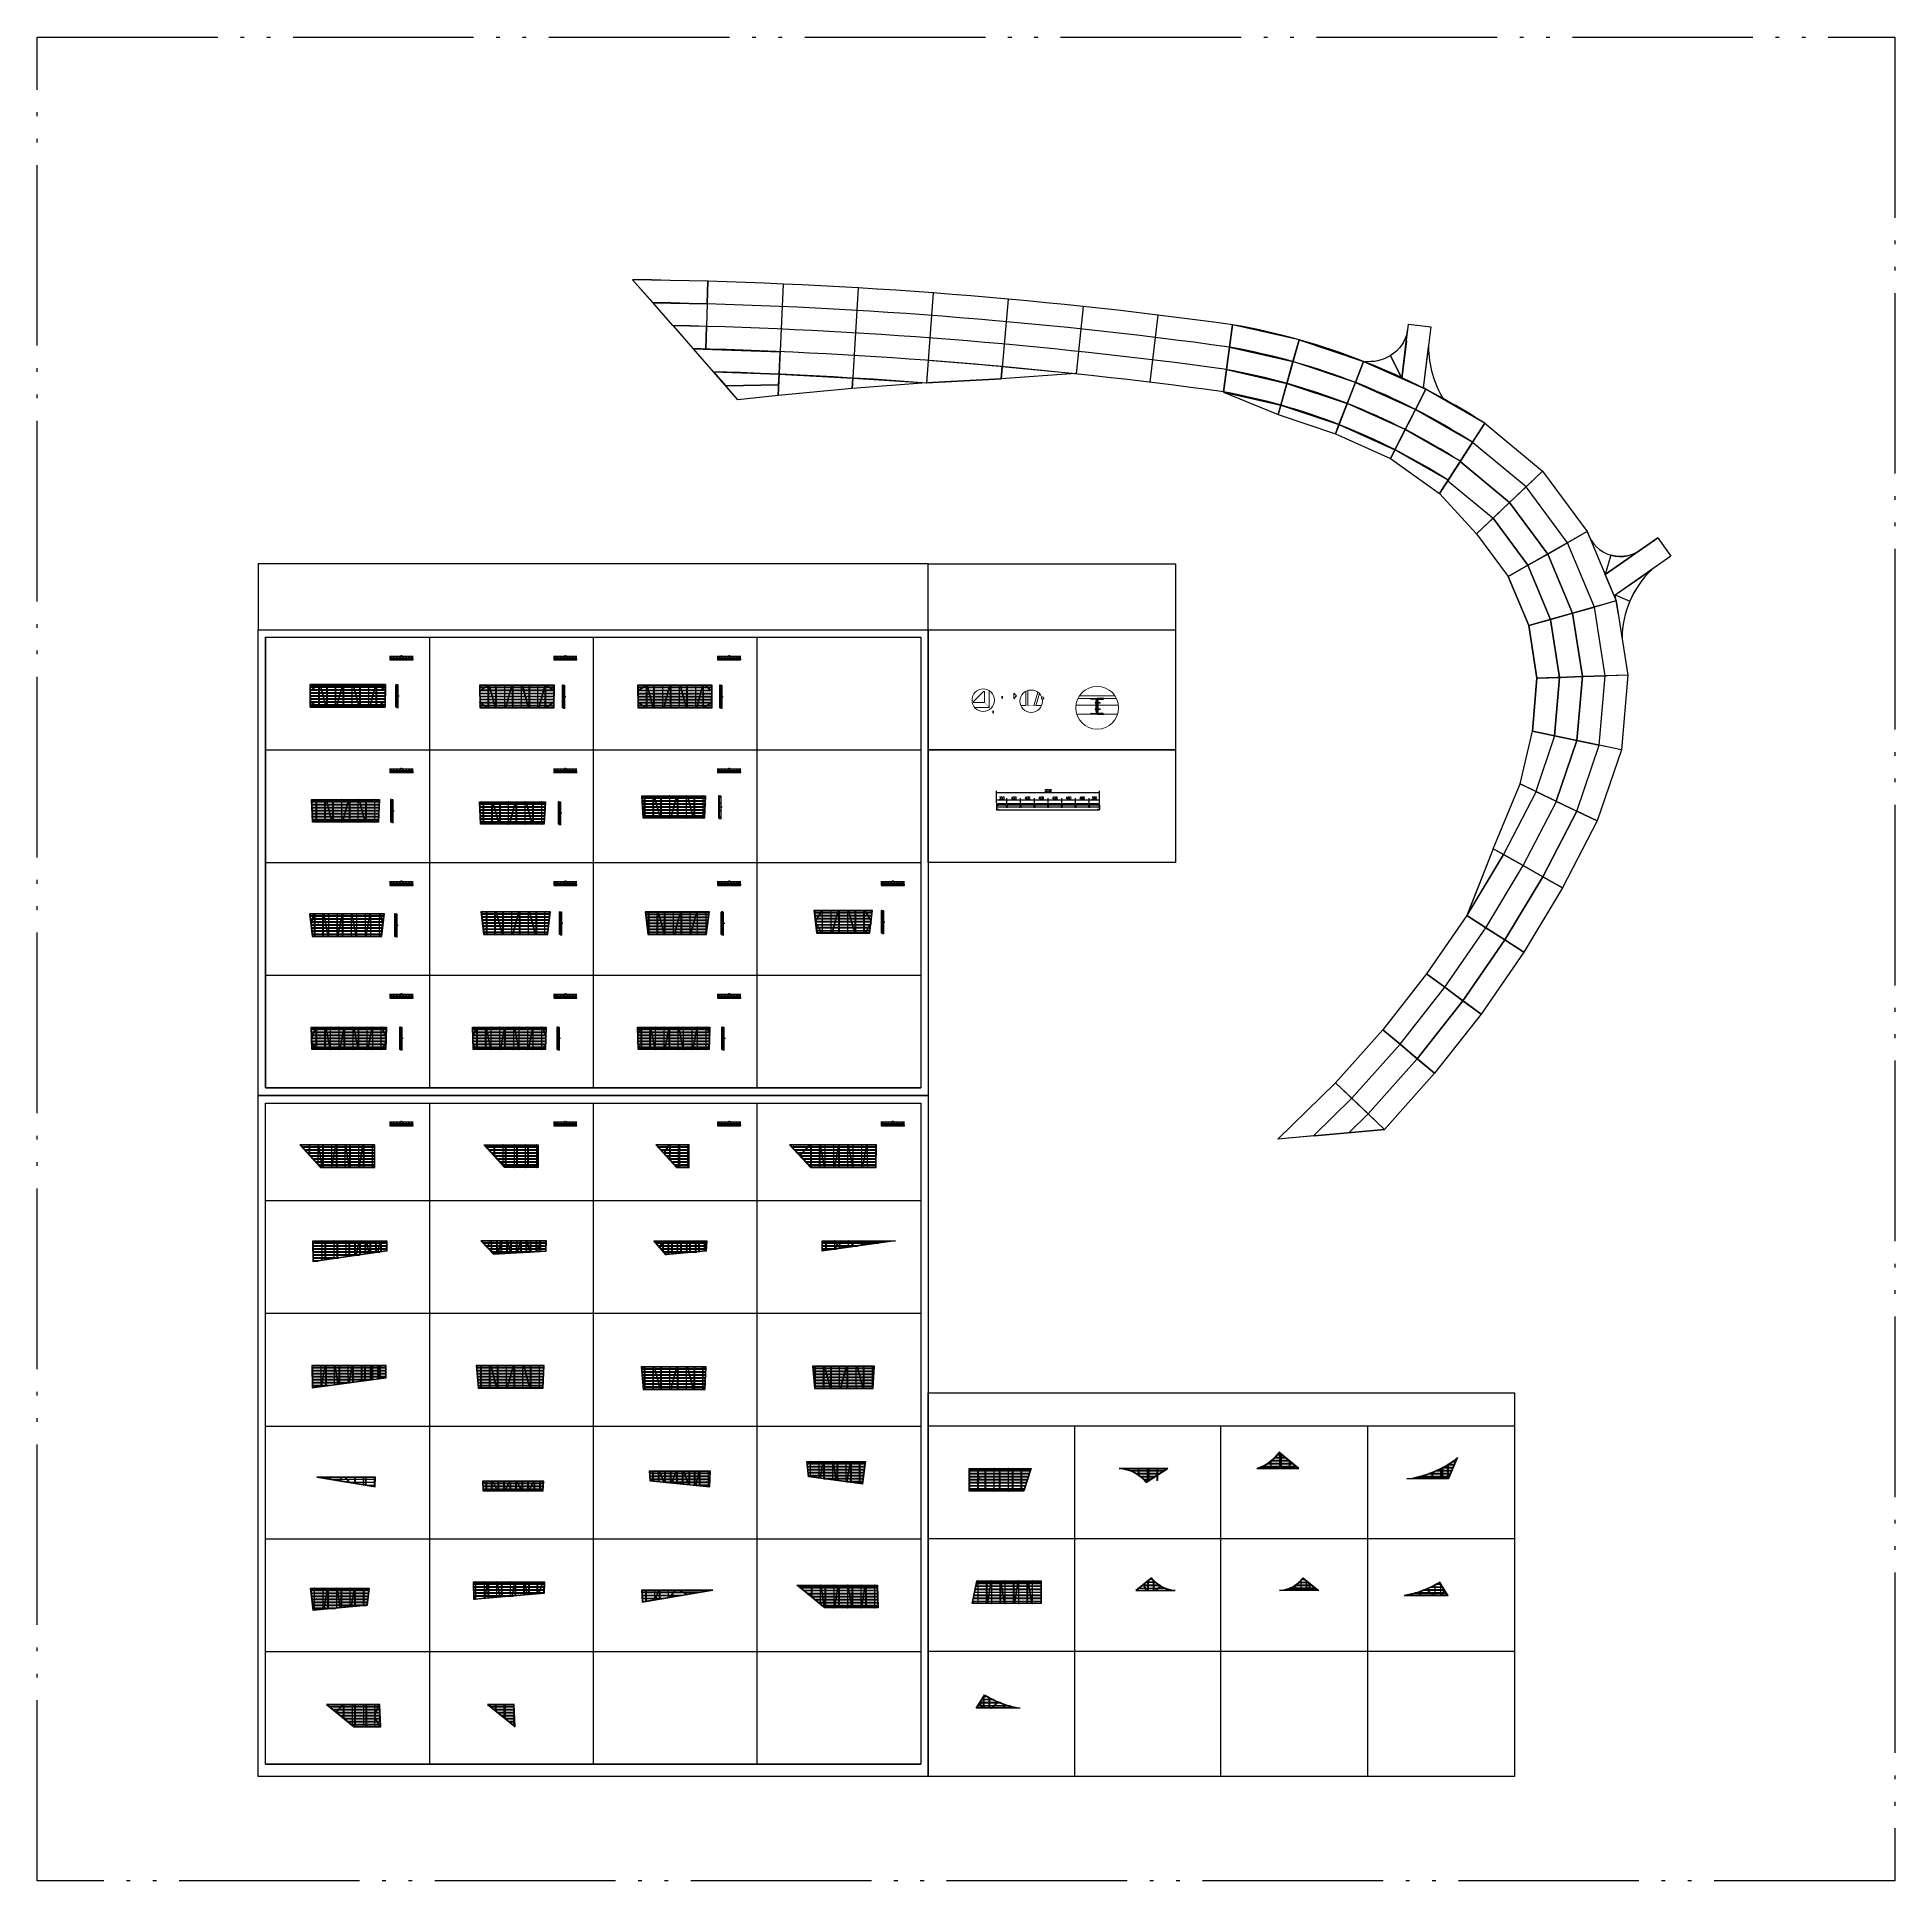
# Model space of a CAD drawing. Extents: x 1254079 to 1500931, y -102737 to 142253.
import ezdxf

# ---------------------------------------------------------------- set-up
doc = ezdxf.new("R2010")
doc.units = 0
doc.header["$LTSCALE"] = 1000
doc.header["$MEASUREMENT"] = 0
doc.linetypes.add('ACAD_ISO05W100', pattern=[34, 24, -3, 0.5, -3, 0.5, -3])
doc.linetypes.add('HIDDEN', pattern=[0.375, 0.25, -0.125])
for name, color, linetype in [('14#槽钢', 3, 'Continuous'), ('A-P-STAIR', 4, 'Continuous'), ('DIM_MODI', 6, 'Continuous'), ('DOTE', 1, 'Continuous'), ('PUB_DIM', 3, 'Continuous'), ('W- bollard系船栓', 4, 'Continuous'), ('W-MOUNTING固定方式', 5, 'Continuous'), ('W-STEEL_FRAME钢架', 3, 'Continuous'), ('W-STEEL_KEEL钢龙骨', 5, 'Continuous'), ('W-WOOD_FLOOR木地板', 30, 'Continuous'), ('特殊段命名', 221, 'Continuous'), ('钢架', 90, 'Continuous')]:
    doc.layers.add(name, color=color, linetype=linetype)
doc.layers.add('_ACM-LD-SC64', color=251, linetype='Continuous', lineweight=13)
doc.styles.add('STANDARD_T3', font='simplex.shx', dxfattribs={"width": 0.7, "bigfont": 'gbcbig.shx'})
doc.dimstyles.new('W&&10', dxfattribs={"dimtxt": 35, "dimasz": 10, "dimexe": 25, "dimexo": 30, "dimgap": 10, "dimtad": 1, "dimdec": 0, "dimzin": 0, "dimdsep": 46, "dimtxsty": 'STANDARD_T3', "dimcen": 0.09, "dimclrd": 1, "dimclre": 1, "dimclrt": 7, "dimazin": 2, "dimtfac": 1, "dimtdec": 0, "dimtix": 1, "dimtmove": 2, "dimatfit": 3, "dimfxl": 100, "dimtolj": 1, "dimtzin": 0, "dimarcsym": 0})
doc.dimstyles.new('W&&20', dxfattribs={"dimtxt": 70, "dimasz": 20, "dimexe": 50, "dimexo": 60, "dimgap": 20, "dimtad": 1, "dimdec": 0, "dimzin": 0, "dimdsep": 46, "dimtxsty": 'STANDARD_T3', "dimcen": 0.09, "dimclrd": 1, "dimclre": 1, "dimclrt": 7, "dimazin": 2, "dimtfac": 1, "dimtdec": 0, "dimtix": 1, "dimtmove": 2, "dimatfit": 3, "dimfxl": 100, "dimtolj": 1, "dimtzin": 0, "dimarcsym": 0})
pattern_1 = [(45, (1461352.28105, -105456.62143), (-0.17678188855, 0.17678188855), [])]

# ---------------------------------------------------------------- blocks, each defined once
blk = doc.blocks.new('*U400')
at = {"layer": '14#槽钢'}
blk.add_lwpolyline([(0, 29946), (0, -29946)], dxfattribs=at)
blk = doc.blocks.new('*U401')
at = {"layer": '14#槽钢', "color": 0, "linetype": 'ByBlock', "lineweight": -2, "transparency": 16777216}
for p in [(0, 0), (21762, 0), (43523, 0), (65285, 0), (87047, 0)]:
    blk.add_blockref('*U400', p, dxfattribs=at)
blk = doc.blocks.new('*D561')
at = {"layer": 'Defpoints', "color": 0, "transparency": 16777216}
for p in [(1301844, 53368), (1301880, 53218), (1301925, 53368)]:
    blk.add_point(p, dxfattribs=at)
at = {"layer": 'W-STEEL_FRAME钢架', "color": 1, "lineweight": -2, "transparency": 16777216}
for p, q in [((1301895, 53368), (1301819, 53368)), ((1301850, 53218), (1301819, 53218)), ((1301844, 53228), (1301844, 53358))]:
    blk.add_line(p, q, dxfattribs=at)
at = {"layer": 'W-STEEL_FRAME钢架', "color": 1, "transparency": 16777216}
for points in [[(1301842, 53358), (1301845, 53358), (1301844, 53368)], [(1301842, 53228), (1301845, 53228), (1301844, 53218)]]:
    blk.add_solid(points, dxfattribs=at)
at = {"layer": 'W-STEEL_FRAME钢架', "color": 7, "transparency": 16777216, "insert": (1301816, 53293), "char_height": 35, "attachment_point": 5, "rotation": 90, "style": 'STANDARD_T3'}
blk.add_mtext('\\A1;150', dxfattribs=at)
blk = doc.blocks.new('*D562')
at = {"layer": 'Defpoints', "color": 0, "transparency": 16777216}
for p in [(1301844, 53434), (1301925, 53434), (1301925, 53368)]:
    blk.add_point(p, dxfattribs=at)
at = {"layer": 'W-STEEL_FRAME钢架', "color": 1, "lineweight": -2, "transparency": 16777216}
for p, q in [((1301895, 53434), (1301819, 53434)), ((1301895, 53368), (1301819, 53368)), ((1301844, 53378), (1301844, 53424))]:
    blk.add_line(p, q, dxfattribs=at)
at = {"layer": 'W-STEEL_FRAME钢架', "color": 1, "transparency": 16777216}
for points in [[(1301842, 53424), (1301845, 53424), (1301844, 53434)], [(1301842, 53378), (1301845, 53378), (1301844, 53368)]]:
    blk.add_solid(points, dxfattribs=at)
at = {"layer": 'W-STEEL_FRAME钢架', "color": 7, "transparency": 16777216, "insert": (1301816, 53401), "char_height": 35, "attachment_point": 5, "rotation": 90, "style": 'STANDARD_T3'}
blk.add_mtext('\\A1;65', dxfattribs=at)
blk = doc.blocks.new('*D563')
at = {"layer": 'Defpoints', "color": 0, "transparency": 16777216}
for p in [(1301844, 54203), (1301925, 54203), (1301925, 53434)]:
    blk.add_point(p, dxfattribs=at)
at = {"layer": 'W-STEEL_FRAME钢架', "color": 1, "lineweight": -2, "transparency": 16777216}
for p, q in [((1301895, 54203), (1301819, 54203)), ((1301895, 53434), (1301819, 53434)), ((1301844, 53444), (1301844, 54193))]:
    blk.add_line(p, q, dxfattribs=at)
at = {"layer": 'W-STEEL_FRAME钢架', "color": 1, "transparency": 16777216}
for points in [[(1301842, 54193), (1301845, 54193), (1301844, 54203)], [(1301842, 53444), (1301845, 53444), (1301844, 53434)]]:
    blk.add_solid(points, dxfattribs=at)
at = {"layer": 'W-STEEL_FRAME钢架', "color": 7, "transparency": 16777216, "insert": (1301816, 53818), "char_height": 35, "attachment_point": 5, "rotation": 90, "style": 'STANDARD_T3'}
blk.add_mtext('\\A1;769', dxfattribs=at)
blk = doc.blocks.new('*D564')
at = {"layer": 'Defpoints', "color": 0, "transparency": 16777216}
for p in [(1301844, 54268), (1301925, 54268), (1301925, 54203)]:
    blk.add_point(p, dxfattribs=at)
at = {"layer": 'W-STEEL_FRAME钢架', "color": 1, "lineweight": -2, "transparency": 16777216}
for p, q in [((1301895, 54268), (1301819, 54268)), ((1301895, 54203), (1301819, 54203)), ((1301844, 54213), (1301844, 54258))]:
    blk.add_line(p, q, dxfattribs=at)
at = {"layer": 'W-STEEL_FRAME钢架', "color": 1, "transparency": 16777216}
for points in [[(1301842, 54258), (1301845, 54258), (1301844, 54268)], [(1301842, 54213), (1301845, 54213), (1301844, 54203)]]:
    blk.add_solid(points, dxfattribs=at)
at = {"layer": 'W-STEEL_FRAME钢架', "color": 7, "transparency": 16777216, "insert": (1301816, 54236), "char_height": 35, "attachment_point": 5, "rotation": 90, "style": 'STANDARD_T3'}
blk.add_mtext('\\A1;65', dxfattribs=at)
blk = doc.blocks.new('*D565')
at = {"layer": 'Defpoints', "color": 0, "transparency": 16777216}
for p in [(1301844, 55168), (1301925, 55168), (1301925, 54268)]:
    blk.add_point(p, dxfattribs=at)
at = {"layer": 'W-STEEL_FRAME钢架', "color": 1, "lineweight": -2, "transparency": 16777216}
for p, q in [((1301895, 55168), (1301819, 55168)), ((1301844, 54278), (1301844, 55158)), ((1301895, 54268), (1301819, 54268))]:
    blk.add_line(p, q, dxfattribs=at)
at = {"layer": 'W-STEEL_FRAME钢架', "color": 1, "transparency": 16777216}
for points in [[(1301842, 55158), (1301845, 55158), (1301844, 55168)], [(1301842, 54278), (1301845, 54278), (1301844, 54268)]]:
    blk.add_solid(points, dxfattribs=at)
at = {"layer": 'W-STEEL_FRAME钢架', "color": 7, "transparency": 16777216, "insert": (1301816, 54718), "char_height": 35, "attachment_point": 5, "rotation": 90, "style": 'STANDARD_T3'}
blk.add_mtext('\\A1;900', dxfattribs=at)
blk = doc.blocks.new('*D566')
at = {"layer": 'Defpoints', "color": 0, "transparency": 16777216}
for p in [(1301844, 56068), (1301925, 56068), (1301925, 56003)]:
    blk.add_point(p, dxfattribs=at)
at = {"layer": 'W-STEEL_FRAME钢架', "color": 1, "lineweight": -2, "transparency": 16777216}
for p, q in [((1301895, 56068), (1301819, 56068)), ((1301895, 56003), (1301819, 56003)), ((1301844, 56013), (1301844, 56058))]:
    blk.add_line(p, q, dxfattribs=at)
at = {"layer": 'W-STEEL_FRAME钢架', "color": 1, "transparency": 16777216}
for points in [[(1301842, 56058), (1301845, 56058), (1301844, 56068)], [(1301842, 56013), (1301845, 56013), (1301844, 56003)]]:
    blk.add_solid(points, dxfattribs=at)
at = {"layer": 'W-STEEL_FRAME钢架', "color": 7, "transparency": 16777216, "insert": (1301816, 56036), "char_height": 35, "attachment_point": 5, "rotation": 90, "style": 'STANDARD_T3'}
blk.add_mtext('\\A1;65', dxfattribs=at)
blk = doc.blocks.new('*D567')
at = {"layer": 'Defpoints', "color": 0, "transparency": 16777216}
for p in [(1301844, 56218), (1301880, 56218), (1301925, 56068)]:
    blk.add_point(p, dxfattribs=at)
at = {"layer": 'W-STEEL_FRAME钢架', "color": 1, "lineweight": -2, "transparency": 16777216}
for p, q in [((1301850, 56218), (1301819, 56218)), ((1301895, 56068), (1301819, 56068)), ((1301844, 56078), (1301844, 56208))]:
    blk.add_line(p, q, dxfattribs=at)
at = {"layer": 'W-STEEL_FRAME钢架', "color": 1, "transparency": 16777216}
for points in [[(1301842, 56208), (1301845, 56208), (1301844, 56218)], [(1301842, 56078), (1301845, 56078), (1301844, 56068)]]:
    blk.add_solid(points, dxfattribs=at)
at = {"layer": 'W-STEEL_FRAME钢架', "color": 7, "transparency": 16777216, "insert": (1301816, 56143), "char_height": 35, "attachment_point": 5, "rotation": 90, "style": 'STANDARD_T3'}
blk.add_mtext('\\A1;150', dxfattribs=at)
blk = doc.blocks.new('*D568')
at = {"layer": 'Defpoints', "color": 0, "transparency": 16777216}
for p in [(1301880, 53218), (1301880, 53133), (1302020, 53218)]:
    blk.add_point(p, dxfattribs=at)
at = {"layer": 'W-STEEL_FRAME钢架', "color": 1, "lineweight": -2, "transparency": 16777216}
for p, q in [((1301880, 53188), (1301880, 53108)), ((1302010, 53133), (1301890, 53133)), ((1302020, 53188), (1302020, 53108))]:
    blk.add_line(p, q, dxfattribs=at)
at = {"layer": 'W-STEEL_FRAME钢架', "color": 1, "transparency": 16777216}
for points in [[(1301890, 53134), (1301890, 53131), (1301880, 53133)], [(1302010, 53134), (1302010, 53131), (1302020, 53133)]]:
    blk.add_solid(points, dxfattribs=at)
at = {"layer": 'W-STEEL_FRAME钢架', "color": 7, "transparency": 16777216, "insert": (1301950, 53160), "char_height": 35, "attachment_point": 5, "style": 'STANDARD_T3'}
blk.add_mtext('\\A1;140', dxfattribs=at)
blk = doc.blocks.new('*D569')
at = {"layer": 'Defpoints', "color": 0, "transparency": 16777216}
for p in [(1301975, 53368), (1301975, 53185), (1302020, 53218)]:
    blk.add_point(p, dxfattribs=at)
at = {"layer": 'W-STEEL_FRAME钢架', "color": 1, "lineweight": -2, "transparency": 16777216}
for p, q in [((1301965, 53185), (1301955, 53185)), ((1301975, 53285), (1301975, 53160)), ((1302020, 53185), (1301975, 53185)), ((1302020, 53188), (1302020, 53160)), ((1302030, 53185), (1302040, 53185))]:
    blk.add_line(p, q, dxfattribs=at)
at = {"layer": 'W-STEEL_FRAME钢架', "color": 1, "transparency": 16777216}
for points in [[(1301965, 53187), (1301965, 53184), (1301975, 53185)], [(1302030, 53187), (1302030, 53184), (1302020, 53185)]]:
    blk.add_solid(points, dxfattribs=at)
at = {"layer": 'W-STEEL_FRAME钢架', "color": 7, "transparency": 16777216, "insert": (1301998, 53213), "char_height": 35, "attachment_point": 5, "style": 'STANDARD_T3'}
blk.add_mtext('\\A1;45', dxfattribs=at)
blk = doc.blocks.new('*D570')
at = {"layer": 'Defpoints', "color": 0, "transparency": 16777216}
for p in [(1301925, 53368), (1301925, 53185), (1301975, 53368)]:
    blk.add_point(p, dxfattribs=at)
at = {"layer": 'W-STEEL_FRAME钢架', "color": 1, "lineweight": -2, "transparency": 16777216}
for p, q in [((1301915, 53185), (1301905, 53185)), ((1301925, 53285), (1301925, 53160)), ((1301975, 53185), (1301925, 53185)), ((1301975, 53285), (1301975, 53160)), ((1301985, 53185), (1301995, 53185))]:
    blk.add_line(p, q, dxfattribs=at)
at = {"layer": 'W-STEEL_FRAME钢架', "color": 1, "transparency": 16777216}
for points in [[(1301915, 53187), (1301915, 53184), (1301925, 53185)], [(1301985, 53187), (1301985, 53184), (1301975, 53185)]]:
    blk.add_solid(points, dxfattribs=at)
at = {"layer": 'W-STEEL_FRAME钢架', "color": 7, "transparency": 16777216, "insert": (1301950, 53213), "char_height": 35, "attachment_point": 5, "style": 'STANDARD_T3'}
blk.add_mtext('\\A1;50', dxfattribs=at)
blk = doc.blocks.new('*D490')
at = {"layer": 'Defpoints', "color": 0, "transparency": 16777216}
for p in [(1301880, 53218), (1301880, 53185), (1301925, 53368)]:
    blk.add_point(p, dxfattribs=at)
at = {"layer": 'W-STEEL_FRAME钢架', "color": 1, "lineweight": -2, "transparency": 16777216}
for p, q in [((1301870, 53185), (1301860, 53185)), ((1301880, 53188), (1301880, 53160)), ((1301925, 53185), (1301880, 53185)), ((1301925, 53285), (1301925, 53160)), ((1301935, 53185), (1301945, 53185))]:
    blk.add_line(p, q, dxfattribs=at)
at = {"layer": 'W-STEEL_FRAME钢架', "color": 1, "transparency": 16777216}
for points in [[(1301870, 53187), (1301870, 53184), (1301880, 53185)], [(1301935, 53187), (1301935, 53184), (1301925, 53185)]]:
    blk.add_solid(points, dxfattribs=at)
at = {"layer": 'W-STEEL_FRAME钢架', "color": 7, "transparency": 16777216, "insert": (1301903, 53213), "char_height": 35, "attachment_point": 5, "style": 'STANDARD_T3'}
blk.add_mtext('\\A1;45', dxfattribs=at)
blk = doc.blocks.new('*D491')
at = {"layer": 'Defpoints', "color": 0, "transparency": 16777216}
for p in [(1301751, 56218), (1301819, 56218), (1301819, 53218)]:
    blk.add_point(p, dxfattribs=at)
at = {"layer": 'W-STEEL_FRAME钢架', "color": 1, "lineweight": -2, "transparency": 16777216}
for p, q in [((1301789, 56218), (1301726, 56218)), ((1301751, 53228), (1301751, 56208)), ((1301789, 53218), (1301726, 53218))]:
    blk.add_line(p, q, dxfattribs=at)
at = {"layer": 'W-STEEL_FRAME钢架', "color": 1, "transparency": 16777216}
for points in [[(1301749, 56208), (1301752, 56208), (1301751, 56218)], [(1301749, 53228), (1301752, 53228), (1301751, 53218)]]:
    blk.add_solid(points, dxfattribs=at)
at = {"layer": 'W-STEEL_FRAME钢架', "color": 7, "transparency": 16777216, "insert": (1301723, 54718), "char_height": 35, "attachment_point": 5, "rotation": 90, "style": 'STANDARD_T3'}
blk.add_mtext('\\A1;3000', dxfattribs=at)
blk = doc.blocks.new('*D571')
at = {"layer": 'Defpoints', "color": 0, "transparency": 16777216}
for p in [(1301844, 55234), (1301925, 55234), (1301925, 55168)]:
    blk.add_point(p, dxfattribs=at)
at = {"layer": 'W-STEEL_FRAME钢架', "color": 1, "lineweight": -2, "transparency": 16777216}
for p, q in [((1301895, 55234), (1301819, 55234)), ((1301895, 55168), (1301819, 55168)), ((1301844, 55178), (1301844, 55224))]:
    blk.add_line(p, q, dxfattribs=at)
at = {"layer": 'W-STEEL_FRAME钢架', "color": 1, "transparency": 16777216}
for points in [[(1301842, 55224), (1301845, 55224), (1301844, 55234)], [(1301842, 55178), (1301845, 55178), (1301844, 55168)]]:
    blk.add_solid(points, dxfattribs=at)
at = {"layer": 'W-STEEL_FRAME钢架', "color": 7, "transparency": 16777216, "insert": (1301816, 55201), "char_height": 35, "attachment_point": 5, "rotation": 90, "style": 'STANDARD_T3'}
blk.add_mtext('\\A1;65', dxfattribs=at)
blk = doc.blocks.new('*D572')
at = {"layer": 'Defpoints', "color": 0, "transparency": 16777216}
for p in [(1301844, 56003), (1301880, 56003), (1301925, 55234)]:
    blk.add_point(p, dxfattribs=at)
at = {"layer": 'W-STEEL_FRAME钢架', "color": 1, "lineweight": -2, "transparency": 16777216}
for p, q in [((1301850, 56003), (1301819, 56003)), ((1301895, 55234), (1301819, 55234)), ((1301844, 55244), (1301844, 55993))]:
    blk.add_line(p, q, dxfattribs=at)
at = {"layer": 'W-STEEL_FRAME钢架', "color": 1, "transparency": 16777216}
for points in [[(1301842, 55993), (1301845, 55993), (1301844, 56003)], [(1301842, 55244), (1301845, 55244), (1301844, 55234)]]:
    blk.add_solid(points, dxfattribs=at)
at = {"layer": 'W-STEEL_FRAME钢架', "color": 7, "transparency": 16777216, "insert": (1301816, 55618), "char_height": 35, "attachment_point": 5, "rotation": 90, "style": 'STANDARD_T3'}
blk.add_mtext('\\A1;769', dxfattribs=at)
blk = doc.blocks.new('*D573')
at = {"layer": 'Defpoints', "color": 0, "transparency": 16777216}
for p in [(1323967, 53289), (1324003, 53139), (1324048, 53289)]:
    blk.add_point(p, dxfattribs=at)
at = {"layer": 'W-STEEL_FRAME钢架', "color": 1, "lineweight": -2, "transparency": 16777216}
for p, q in [((1324018, 53289), (1323942, 53289)), ((1323973, 53139), (1323942, 53139)), ((1323967, 53149), (1323967, 53279))]:
    blk.add_line(p, q, dxfattribs=at)
at = {"layer": 'W-STEEL_FRAME钢架', "color": 1, "transparency": 16777216}
for points in [[(1323965, 53279), (1323969, 53279), (1323967, 53289)], [(1323965, 53149), (1323969, 53149), (1323967, 53139)]]:
    blk.add_solid(points, dxfattribs=at)
at = {"layer": 'W-STEEL_FRAME钢架', "color": 7, "transparency": 16777216, "insert": (1323939, 53214), "char_height": 35, "attachment_point": 5, "rotation": 90, "style": 'STANDARD_T3'}
blk.add_mtext('\\A1;150', dxfattribs=at)
blk = doc.blocks.new('*D574')
at = {"layer": 'Defpoints', "color": 0, "transparency": 16777216}
for p in [(1323967, 53355), (1324048, 53355), (1324048, 53289)]:
    blk.add_point(p, dxfattribs=at)
at = {"layer": 'W-STEEL_FRAME钢架', "color": 1, "lineweight": -2, "transparency": 16777216}
for p, q in [((1324018, 53355), (1323942, 53355)), ((1324018, 53289), (1323942, 53289)), ((1323967, 53299), (1323967, 53345))]:
    blk.add_line(p, q, dxfattribs=at)
at = {"layer": 'W-STEEL_FRAME钢架', "color": 1, "transparency": 16777216}
for points in [[(1323965, 53345), (1323969, 53345), (1323967, 53355)], [(1323965, 53299), (1323969, 53299), (1323967, 53289)]]:
    blk.add_solid(points, dxfattribs=at)
at = {"layer": 'W-STEEL_FRAME钢架', "color": 7, "transparency": 16777216, "insert": (1323939, 53322), "char_height": 35, "attachment_point": 5, "rotation": 90, "style": 'STANDARD_T3'}
blk.add_mtext('\\A1;65', dxfattribs=at)
blk = doc.blocks.new('*D575')
at = {"layer": 'Defpoints', "color": 0, "transparency": 16777216}
for p in [(1323967, 54124), (1324048, 54124), (1324048, 53355)]:
    blk.add_point(p, dxfattribs=at)
at = {"layer": 'W-STEEL_FRAME钢架', "color": 1, "lineweight": -2, "transparency": 16777216}
for p, q in [((1324018, 54124), (1323942, 54124)), ((1324018, 53355), (1323942, 53355)), ((1323967, 53365), (1323967, 54114))]:
    blk.add_line(p, q, dxfattribs=at)
at = {"layer": 'W-STEEL_FRAME钢架', "color": 1, "transparency": 16777216}
for points in [[(1323965, 54114), (1323969, 54114), (1323967, 54124)], [(1323965, 53365), (1323969, 53365), (1323967, 53355)]]:
    blk.add_solid(points, dxfattribs=at)
at = {"layer": 'W-STEEL_FRAME钢架', "color": 7, "transparency": 16777216, "insert": (1323939, 53739), "char_height": 35, "attachment_point": 5, "rotation": 90, "style": 'STANDARD_T3'}
blk.add_mtext('\\A1;769', dxfattribs=at)
blk = doc.blocks.new('*D576')
at = {"layer": 'Defpoints', "color": 0, "transparency": 16777216}
for p in [(1323967, 54189), (1324048, 54189), (1324048, 54124)]:
    blk.add_point(p, dxfattribs=at)
at = {"layer": 'W-STEEL_FRAME钢架', "color": 1, "lineweight": -2, "transparency": 16777216}
for p, q in [((1324018, 54189), (1323942, 54189)), ((1324018, 54124), (1323942, 54124)), ((1323967, 54134), (1323967, 54179))]:
    blk.add_line(p, q, dxfattribs=at)
at = {"layer": 'W-STEEL_FRAME钢架', "color": 1, "transparency": 16777216}
for points in [[(1323965, 54179), (1323969, 54179), (1323967, 54189)], [(1323965, 54134), (1323969, 54134), (1323967, 54124)]]:
    blk.add_solid(points, dxfattribs=at)
at = {"layer": 'W-STEEL_FRAME钢架', "color": 7, "transparency": 16777216, "insert": (1323939, 54157), "char_height": 35, "attachment_point": 5, "rotation": 90, "style": 'STANDARD_T3'}
blk.add_mtext('\\A1;65', dxfattribs=at)
blk = doc.blocks.new('*D577')
at = {"layer": 'Defpoints', "color": 0, "transparency": 16777216}
for p in [(1323967, 55089), (1324048, 55089), (1324048, 54189)]:
    blk.add_point(p, dxfattribs=at)
at = {"layer": 'W-STEEL_FRAME钢架', "color": 1, "lineweight": -2, "transparency": 16777216}
for p, q in [((1324018, 55089), (1323942, 55089)), ((1323967, 54199), (1323967, 55079)), ((1324018, 54189), (1323942, 54189))]:
    blk.add_line(p, q, dxfattribs=at)
at = {"layer": 'W-STEEL_FRAME钢架', "color": 1, "transparency": 16777216}
for points in [[(1323965, 55079), (1323969, 55079), (1323967, 55089)], [(1323965, 54199), (1323969, 54199), (1323967, 54189)]]:
    blk.add_solid(points, dxfattribs=at)
at = {"layer": 'W-STEEL_FRAME钢架', "color": 7, "transparency": 16777216, "insert": (1323939, 54639), "char_height": 35, "attachment_point": 5, "rotation": 90, "style": 'STANDARD_T3'}
blk.add_mtext('\\A1;900', dxfattribs=at)
blk = doc.blocks.new('*D578')
at = {"layer": 'Defpoints', "color": 0, "transparency": 16777216}
for p in [(1323967, 55989), (1324048, 55989), (1324048, 55924)]:
    blk.add_point(p, dxfattribs=at)
at = {"layer": 'W-STEEL_FRAME钢架', "color": 1, "lineweight": -2, "transparency": 16777216}
for p, q in [((1324018, 55989), (1323942, 55989)), ((1324018, 55924), (1323942, 55924)), ((1323967, 55934), (1323967, 55979))]:
    blk.add_line(p, q, dxfattribs=at)
at = {"layer": 'W-STEEL_FRAME钢架', "color": 1, "transparency": 16777216}
for points in [[(1323965, 55979), (1323969, 55979), (1323967, 55989)], [(1323965, 55934), (1323969, 55934), (1323967, 55924)]]:
    blk.add_solid(points, dxfattribs=at)
at = {"layer": 'W-STEEL_FRAME钢架', "color": 7, "transparency": 16777216, "insert": (1323939, 55957), "char_height": 35, "attachment_point": 5, "rotation": 90, "style": 'STANDARD_T3'}
blk.add_mtext('\\A1;65', dxfattribs=at)
blk = doc.blocks.new('*D579')
at = {"layer": 'Defpoints', "color": 0, "transparency": 16777216}
for p in [(1323967, 56139), (1324003, 56139), (1324048, 55989)]:
    blk.add_point(p, dxfattribs=at)
at = {"layer": 'W-STEEL_FRAME钢架', "color": 1, "lineweight": -2, "transparency": 16777216}
for p, q in [((1323973, 56139), (1323942, 56139)), ((1324018, 55989), (1323942, 55989)), ((1323967, 55999), (1323967, 56129))]:
    blk.add_line(p, q, dxfattribs=at)
at = {"layer": 'W-STEEL_FRAME钢架', "color": 1, "transparency": 16777216}
for points in [[(1323965, 56129), (1323969, 56129), (1323967, 56139)], [(1323965, 55999), (1323969, 55999), (1323967, 55989)]]:
    blk.add_solid(points, dxfattribs=at)
at = {"layer": 'W-STEEL_FRAME钢架', "color": 7, "transparency": 16777216, "insert": (1323939, 56064), "char_height": 35, "attachment_point": 5, "rotation": 90, "style": 'STANDARD_T3'}
blk.add_mtext('\\A1;150', dxfattribs=at)
blk = doc.blocks.new('*D580')
at = {"layer": 'Defpoints', "color": 0, "transparency": 16777216}
for p in [(1324003, 53139), (1324003, 53054), (1324143, 53139)]:
    blk.add_point(p, dxfattribs=at)
at = {"layer": 'W-STEEL_FRAME钢架', "color": 1, "lineweight": -2, "transparency": 16777216}
for p, q in [((1324003, 53109), (1324003, 53029)), ((1324133, 53054), (1324013, 53054)), ((1324143, 53109), (1324143, 53029))]:
    blk.add_line(p, q, dxfattribs=at)
at = {"layer": 'W-STEEL_FRAME钢架', "color": 1, "transparency": 16777216}
for points in [[(1324013, 53055), (1324013, 53052), (1324003, 53054)], [(1324133, 53055), (1324133, 53052), (1324143, 53054)]]:
    blk.add_solid(points, dxfattribs=at)
at = {"layer": 'W-STEEL_FRAME钢架', "color": 7, "transparency": 16777216, "insert": (1324073, 53081), "char_height": 35, "attachment_point": 5, "style": 'STANDARD_T3'}
blk.add_mtext('\\A1;140', dxfattribs=at)
blk = doc.blocks.new('*D581')
at = {"layer": 'Defpoints', "color": 0, "transparency": 16777216}
for p in [(1324098, 53289), (1324098, 53107), (1324143, 53139)]:
    blk.add_point(p, dxfattribs=at)
at = {"layer": 'W-STEEL_FRAME钢架', "color": 1, "lineweight": -2, "transparency": 16777216}
for p, q in [((1324088, 53107), (1324078, 53107)), ((1324098, 53207), (1324098, 53082)), ((1324143, 53107), (1324098, 53107)), ((1324143, 53109), (1324143, 53082)), ((1324153, 53107), (1324163, 53107))]:
    blk.add_line(p, q, dxfattribs=at)
at = {"layer": 'W-STEEL_FRAME钢架', "color": 1, "transparency": 16777216}
for points in [[(1324088, 53108), (1324088, 53105), (1324098, 53107)], [(1324153, 53108), (1324153, 53105), (1324143, 53107)]]:
    blk.add_solid(points, dxfattribs=at)
at = {"layer": 'W-STEEL_FRAME钢架', "color": 7, "transparency": 16777216, "insert": (1324121, 53134), "char_height": 35, "attachment_point": 5, "style": 'STANDARD_T3'}
blk.add_mtext('\\A1;45', dxfattribs=at)
blk = doc.blocks.new('*D582')
at = {"layer": 'Defpoints', "color": 0, "transparency": 16777216}
for p in [(1324048, 53289), (1324048, 53107), (1324098, 53289)]:
    blk.add_point(p, dxfattribs=at)
at = {"layer": 'W-STEEL_FRAME钢架', "color": 1, "lineweight": -2, "transparency": 16777216}
for p, q in [((1324038, 53107), (1324028, 53107)), ((1324048, 53207), (1324048, 53082)), ((1324098, 53107), (1324048, 53107)), ((1324098, 53207), (1324098, 53082)), ((1324108, 53107), (1324118, 53107))]:
    blk.add_line(p, q, dxfattribs=at)
at = {"layer": 'W-STEEL_FRAME钢架', "color": 1, "transparency": 16777216}
for points in [[(1324038, 53108), (1324038, 53105), (1324048, 53107)], [(1324108, 53108), (1324108, 53105), (1324098, 53107)]]:
    blk.add_solid(points, dxfattribs=at)
at = {"layer": 'W-STEEL_FRAME钢架', "color": 7, "transparency": 16777216, "insert": (1324073, 53134), "char_height": 35, "attachment_point": 5, "style": 'STANDARD_T3'}
blk.add_mtext('\\A1;50', dxfattribs=at)
blk = doc.blocks.new('*D492')
at = {"layer": 'Defpoints', "color": 0, "transparency": 16777216}
for p in [(1324003, 53139), (1324003, 53107), (1324048, 53289)]:
    blk.add_point(p, dxfattribs=at)
at = {"layer": 'W-STEEL_FRAME钢架', "color": 1, "lineweight": -2, "transparency": 16777216}
for p, q in [((1323993, 53107), (1323983, 53107)), ((1324003, 53109), (1324003, 53082)), ((1324048, 53107), (1324003, 53107)), ((1324048, 53207), (1324048, 53082)), ((1324058, 53107), (1324068, 53107))]:
    blk.add_line(p, q, dxfattribs=at)
at = {"layer": 'W-STEEL_FRAME钢架', "color": 1, "transparency": 16777216}
for points in [[(1323993, 53108), (1323993, 53105), (1324003, 53107)], [(1324058, 53108), (1324058, 53105), (1324048, 53107)]]:
    blk.add_solid(points, dxfattribs=at)
at = {"layer": 'W-STEEL_FRAME钢架', "color": 7, "transparency": 16777216, "insert": (1324026, 53134), "char_height": 35, "attachment_point": 5, "style": 'STANDARD_T3'}
blk.add_mtext('\\A1;45', dxfattribs=at)
blk = doc.blocks.new('*D493')
at = {"layer": 'Defpoints', "color": 0, "transparency": 16777216}
for p in [(1323874, 56139), (1323942, 56139), (1323942, 53139)]:
    blk.add_point(p, dxfattribs=at)
at = {"layer": 'W-STEEL_FRAME钢架', "color": 1, "lineweight": -2, "transparency": 16777216}
for p, q in [((1323912, 56139), (1323849, 56139)), ((1323874, 53149), (1323874, 56129)), ((1323912, 53139), (1323849, 53139))]:
    blk.add_line(p, q, dxfattribs=at)
at = {"layer": 'W-STEEL_FRAME钢架', "color": 1, "transparency": 16777216}
for points in [[(1323872, 56129), (1323876, 56129), (1323874, 56139)], [(1323872, 53149), (1323876, 53149), (1323874, 53139)]]:
    blk.add_solid(points, dxfattribs=at)
at = {"layer": 'W-STEEL_FRAME钢架', "color": 7, "transparency": 16777216, "insert": (1323847, 54639), "char_height": 35, "attachment_point": 5, "rotation": 90, "style": 'STANDARD_T3'}
blk.add_mtext('\\A1;3000', dxfattribs=at)
blk = doc.blocks.new('*D583')
at = {"layer": 'Defpoints', "color": 0, "transparency": 16777216}
for p in [(1323967, 55155), (1324048, 55155), (1324048, 55089)]:
    blk.add_point(p, dxfattribs=at)
at = {"layer": 'W-STEEL_FRAME钢架', "color": 1, "lineweight": -2, "transparency": 16777216}
for p, q in [((1324018, 55155), (1323942, 55155)), ((1324018, 55089), (1323942, 55089)), ((1323967, 55099), (1323967, 55145))]:
    blk.add_line(p, q, dxfattribs=at)
at = {"layer": 'W-STEEL_FRAME钢架', "color": 1, "transparency": 16777216}
for points in [[(1323965, 55145), (1323969, 55145), (1323967, 55155)], [(1323965, 55099), (1323969, 55099), (1323967, 55089)]]:
    blk.add_solid(points, dxfattribs=at)
at = {"layer": 'W-STEEL_FRAME钢架', "color": 7, "transparency": 16777216, "insert": (1323939, 55122), "char_height": 35, "attachment_point": 5, "rotation": 90, "style": 'STANDARD_T3'}
blk.add_mtext('\\A1;65', dxfattribs=at)
blk = doc.blocks.new('*D584')
at = {"layer": 'Defpoints', "color": 0, "transparency": 16777216}
for p in [(1323967, 55924), (1324003, 55924), (1324048, 55155)]:
    blk.add_point(p, dxfattribs=at)
at = {"layer": 'W-STEEL_FRAME钢架', "color": 1, "lineweight": -2, "transparency": 16777216}
for p, q in [((1323973, 55924), (1323942, 55924)), ((1324018, 55155), (1323942, 55155)), ((1323967, 55165), (1323967, 55914))]:
    blk.add_line(p, q, dxfattribs=at)
at = {"layer": 'W-STEEL_FRAME钢架', "color": 1, "transparency": 16777216}
for points in [[(1323965, 55914), (1323969, 55914), (1323967, 55924)], [(1323965, 55165), (1323969, 55165), (1323967, 55155)]]:
    blk.add_solid(points, dxfattribs=at)
at = {"layer": 'W-STEEL_FRAME钢架', "color": 7, "transparency": 16777216, "insert": (1323939, 55539), "char_height": 35, "attachment_point": 5, "rotation": 90, "style": 'STANDARD_T3'}
blk.add_mtext('\\A1;769', dxfattribs=at)
blk = doc.blocks.new('*D585')
at = {"layer": 'Defpoints', "color": 0, "transparency": 16777216}
for p in [(1344882, 53285), (1344919, 53135), (1344964, 53285)]:
    blk.add_point(p, dxfattribs=at)
at = {"layer": 'W-STEEL_FRAME钢架', "color": 1, "lineweight": -2, "transparency": 16777216}
for p, q in [((1344934, 53285), (1344857, 53285)), ((1344889, 53135), (1344857, 53135)), ((1344882, 53145), (1344882, 53275))]:
    blk.add_line(p, q, dxfattribs=at)
at = {"layer": 'W-STEEL_FRAME钢架', "color": 1, "transparency": 16777216}
for points in [[(1344881, 53275), (1344884, 53275), (1344882, 53285)], [(1344881, 53145), (1344884, 53145), (1344882, 53135)]]:
    blk.add_solid(points, dxfattribs=at)
at = {"layer": 'W-STEEL_FRAME钢架', "color": 7, "transparency": 16777216, "insert": (1344855, 53210), "char_height": 35, "attachment_point": 5, "rotation": 90, "style": 'STANDARD_T3'}
blk.add_mtext('\\A1;150', dxfattribs=at)
blk = doc.blocks.new('*D586')
at = {"layer": 'Defpoints', "color": 0, "transparency": 16777216}
for p in [(1344882, 53351), (1344964, 53351), (1344964, 53285)]:
    blk.add_point(p, dxfattribs=at)
at = {"layer": 'W-STEEL_FRAME钢架', "color": 1, "lineweight": -2, "transparency": 16777216}
for p, q in [((1344934, 53351), (1344857, 53351)), ((1344934, 53285), (1344857, 53285)), ((1344882, 53295), (1344882, 53341))]:
    blk.add_line(p, q, dxfattribs=at)
at = {"layer": 'W-STEEL_FRAME钢架', "color": 1, "transparency": 16777216}
for points in [[(1344881, 53341), (1344884, 53341), (1344882, 53351)], [(1344881, 53295), (1344884, 53295), (1344882, 53285)]]:
    blk.add_solid(points, dxfattribs=at)
at = {"layer": 'W-STEEL_FRAME钢架', "color": 7, "transparency": 16777216, "insert": (1344855, 53318), "char_height": 35, "attachment_point": 5, "rotation": 90, "style": 'STANDARD_T3'}
blk.add_mtext('\\A1;65', dxfattribs=at)
blk = doc.blocks.new('*D587')
at = {"layer": 'Defpoints', "color": 0, "transparency": 16777216}
for p in [(1344882, 54120), (1344964, 54120), (1344964, 53351)]:
    blk.add_point(p, dxfattribs=at)
at = {"layer": 'W-STEEL_FRAME钢架', "color": 1, "lineweight": -2, "transparency": 16777216}
for p, q in [((1344934, 54120), (1344857, 54120)), ((1344934, 53351), (1344857, 53351)), ((1344882, 53361), (1344882, 54110))]:
    blk.add_line(p, q, dxfattribs=at)
at = {"layer": 'W-STEEL_FRAME钢架', "color": 1, "transparency": 16777216}
for points in [[(1344881, 54110), (1344884, 54110), (1344882, 54120)], [(1344881, 53361), (1344884, 53361), (1344882, 53351)]]:
    blk.add_solid(points, dxfattribs=at)
at = {"layer": 'W-STEEL_FRAME钢架', "color": 7, "transparency": 16777216, "insert": (1344855, 53735), "char_height": 35, "attachment_point": 5, "rotation": 90, "style": 'STANDARD_T3'}
blk.add_mtext('\\A1;769', dxfattribs=at)
blk = doc.blocks.new('*D588')
at = {"layer": 'Defpoints', "color": 0, "transparency": 16777216}
for p in [(1344882, 54185), (1344964, 54185), (1344964, 54120)]:
    blk.add_point(p, dxfattribs=at)
at = {"layer": 'W-STEEL_FRAME钢架', "color": 1, "lineweight": -2, "transparency": 16777216}
for p, q in [((1344934, 54185), (1344857, 54185)), ((1344934, 54120), (1344857, 54120)), ((1344882, 54130), (1344882, 54175))]:
    blk.add_line(p, q, dxfattribs=at)
at = {"layer": 'W-STEEL_FRAME钢架', "color": 1, "transparency": 16777216}
for points in [[(1344881, 54175), (1344884, 54175), (1344882, 54185)], [(1344881, 54130), (1344884, 54130), (1344882, 54120)]]:
    blk.add_solid(points, dxfattribs=at)
at = {"layer": 'W-STEEL_FRAME钢架', "color": 7, "transparency": 16777216, "insert": (1344855, 54153), "char_height": 35, "attachment_point": 5, "rotation": 90, "style": 'STANDARD_T3'}
blk.add_mtext('\\A1;65', dxfattribs=at)
blk = doc.blocks.new('*D589')
at = {"layer": 'Defpoints', "color": 0, "transparency": 16777216}
for p in [(1344882, 55085), (1344964, 55085), (1344964, 54185)]:
    blk.add_point(p, dxfattribs=at)
at = {"layer": 'W-STEEL_FRAME钢架', "color": 1, "lineweight": -2, "transparency": 16777216}
for p, q in [((1344934, 55085), (1344857, 55085)), ((1344882, 54195), (1344882, 55075)), ((1344934, 54185), (1344857, 54185))]:
    blk.add_line(p, q, dxfattribs=at)
at = {"layer": 'W-STEEL_FRAME钢架', "color": 1, "transparency": 16777216}
for points in [[(1344881, 55075), (1344884, 55075), (1344882, 55085)], [(1344881, 54195), (1344884, 54195), (1344882, 54185)]]:
    blk.add_solid(points, dxfattribs=at)
at = {"layer": 'W-STEEL_FRAME钢架', "color": 7, "transparency": 16777216, "insert": (1344855, 54635), "char_height": 35, "attachment_point": 5, "rotation": 90, "style": 'STANDARD_T3'}
blk.add_mtext('\\A1;900', dxfattribs=at)
blk = doc.blocks.new('*D590')
at = {"layer": 'Defpoints', "color": 0, "transparency": 16777216}
for p in [(1344882, 55985), (1344964, 55985), (1344964, 55920)]:
    blk.add_point(p, dxfattribs=at)
at = {"layer": 'W-STEEL_FRAME钢架', "color": 1, "lineweight": -2, "transparency": 16777216}
for p, q in [((1344934, 55985), (1344857, 55985)), ((1344934, 55920), (1344857, 55920)), ((1344882, 55930), (1344882, 55975))]:
    blk.add_line(p, q, dxfattribs=at)
at = {"layer": 'W-STEEL_FRAME钢架', "color": 1, "transparency": 16777216}
for points in [[(1344881, 55975), (1344884, 55975), (1344882, 55985)], [(1344881, 55930), (1344884, 55930), (1344882, 55920)]]:
    blk.add_solid(points, dxfattribs=at)
at = {"layer": 'W-STEEL_FRAME钢架', "color": 7, "transparency": 16777216, "insert": (1344855, 55953), "char_height": 35, "attachment_point": 5, "rotation": 90, "style": 'STANDARD_T3'}
blk.add_mtext('\\A1;65', dxfattribs=at)
blk = doc.blocks.new('*D591')
at = {"layer": 'Defpoints', "color": 0, "transparency": 16777216}
for p in [(1344882, 56135), (1344919, 56135), (1344964, 55985)]:
    blk.add_point(p, dxfattribs=at)
at = {"layer": 'W-STEEL_FRAME钢架', "color": 1, "lineweight": -2, "transparency": 16777216}
for p, q in [((1344889, 56135), (1344857, 56135)), ((1344934, 55985), (1344857, 55985)), ((1344882, 55995), (1344882, 56125))]:
    blk.add_line(p, q, dxfattribs=at)
at = {"layer": 'W-STEEL_FRAME钢架', "color": 1, "transparency": 16777216}
for points in [[(1344881, 56125), (1344884, 56125), (1344882, 56135)], [(1344881, 55995), (1344884, 55995), (1344882, 55985)]]:
    blk.add_solid(points, dxfattribs=at)
at = {"layer": 'W-STEEL_FRAME钢架', "color": 7, "transparency": 16777216, "insert": (1344855, 56060), "char_height": 35, "attachment_point": 5, "rotation": 90, "style": 'STANDARD_T3'}
blk.add_mtext('\\A1;150', dxfattribs=at)
blk = doc.blocks.new('*D592')
at = {"layer": 'Defpoints', "color": 0, "transparency": 16777216}
for p in [(1344919, 53135), (1344919, 53050), (1345059, 53135)]:
    blk.add_point(p, dxfattribs=at)
at = {"layer": 'W-STEEL_FRAME钢架', "color": 1, "lineweight": -2, "transparency": 16777216}
for p, q in [((1344919, 53105), (1344919, 53025)), ((1345049, 53050), (1344929, 53050)), ((1345059, 53105), (1345059, 53025))]:
    blk.add_line(p, q, dxfattribs=at)
at = {"layer": 'W-STEEL_FRAME钢架', "color": 1, "transparency": 16777216}
for points in [[(1344929, 53052), (1344929, 53048), (1344919, 53050)], [(1345049, 53052), (1345049, 53048), (1345059, 53050)]]:
    blk.add_solid(points, dxfattribs=at)
at = {"layer": 'W-STEEL_FRAME钢架', "color": 7, "transparency": 16777216, "insert": (1344989, 53077), "char_height": 35, "attachment_point": 5, "style": 'STANDARD_T3'}
blk.add_mtext('\\A1;140', dxfattribs=at)
blk = doc.blocks.new('*D593')
at = {"layer": 'Defpoints', "color": 0, "transparency": 16777216}
for p in [(1345014, 53285), (1345014, 53103), (1345059, 53135)]:
    blk.add_point(p, dxfattribs=at)
at = {"layer": 'W-STEEL_FRAME钢架', "color": 1, "lineweight": -2, "transparency": 16777216}
for p, q in [((1345004, 53103), (1344994, 53103)), ((1345014, 53203), (1345014, 53078)), ((1345059, 53103), (1345014, 53103)), ((1345059, 53105), (1345059, 53078)), ((1345069, 53103), (1345079, 53103))]:
    blk.add_line(p, q, dxfattribs=at)
at = {"layer": 'W-STEEL_FRAME钢架', "color": 1, "transparency": 16777216}
for points in [[(1345004, 53104), (1345004, 53101), (1345014, 53103)], [(1345069, 53104), (1345069, 53101), (1345059, 53103)]]:
    blk.add_solid(points, dxfattribs=at)
at = {"layer": 'W-STEEL_FRAME钢架', "color": 7, "transparency": 16777216, "insert": (1345036, 53130), "char_height": 35, "attachment_point": 5, "style": 'STANDARD_T3'}
blk.add_mtext('\\A1;45', dxfattribs=at)
blk = doc.blocks.new('*D594')
at = {"layer": 'Defpoints', "color": 0, "transparency": 16777216}
for p in [(1344964, 53285), (1344964, 53103), (1345014, 53285)]:
    blk.add_point(p, dxfattribs=at)
at = {"layer": 'W-STEEL_FRAME钢架', "color": 1, "lineweight": -2, "transparency": 16777216}
for p, q in [((1344954, 53103), (1344944, 53103)), ((1344964, 53203), (1344964, 53078)), ((1345014, 53103), (1344964, 53103)), ((1345014, 53203), (1345014, 53078)), ((1345024, 53103), (1345034, 53103))]:
    blk.add_line(p, q, dxfattribs=at)
at = {"layer": 'W-STEEL_FRAME钢架', "color": 1, "transparency": 16777216}
for points in [[(1344954, 53104), (1344954, 53101), (1344964, 53103)], [(1345024, 53104), (1345024, 53101), (1345014, 53103)]]:
    blk.add_solid(points, dxfattribs=at)
at = {"layer": 'W-STEEL_FRAME钢架', "color": 7, "transparency": 16777216, "insert": (1344989, 53130), "char_height": 35, "attachment_point": 5, "style": 'STANDARD_T3'}
blk.add_mtext('\\A1;50', dxfattribs=at)
blk = doc.blocks.new('*D494')
at = {"layer": 'Defpoints', "color": 0, "transparency": 16777216}
for p in [(1344919, 53135), (1344919, 53103), (1344964, 53285)]:
    blk.add_point(p, dxfattribs=at)
at = {"layer": 'W-STEEL_FRAME钢架', "color": 1, "lineweight": -2, "transparency": 16777216}
for p, q in [((1344909, 53103), (1344899, 53103)), ((1344919, 53105), (1344919, 53078)), ((1344964, 53103), (1344919, 53103)), ((1344964, 53203), (1344964, 53078)), ((1344974, 53103), (1344984, 53103))]:
    blk.add_line(p, q, dxfattribs=at)
at = {"layer": 'W-STEEL_FRAME钢架', "color": 1, "transparency": 16777216}
for points in [[(1344909, 53104), (1344909, 53101), (1344919, 53103)], [(1344974, 53104), (1344974, 53101), (1344964, 53103)]]:
    blk.add_solid(points, dxfattribs=at)
at = {"layer": 'W-STEEL_FRAME钢架', "color": 7, "transparency": 16777216, "insert": (1344941, 53130), "char_height": 35, "attachment_point": 5, "style": 'STANDARD_T3'}
blk.add_mtext('\\A1;45', dxfattribs=at)
blk = doc.blocks.new('*D495')
at = {"layer": 'Defpoints', "color": 0, "transparency": 16777216}
for p in [(1344789, 56135), (1344857, 56135), (1344857, 53135)]:
    blk.add_point(p, dxfattribs=at)
at = {"layer": 'W-STEEL_FRAME钢架', "color": 1, "lineweight": -2, "transparency": 16777216}
for p, q in [((1344827, 56135), (1344764, 56135)), ((1344789, 53145), (1344789, 56125)), ((1344827, 53135), (1344764, 53135))]:
    blk.add_line(p, q, dxfattribs=at)
at = {"layer": 'W-STEEL_FRAME钢架', "color": 1, "transparency": 16777216}
for points in [[(1344788, 56125), (1344791, 56125), (1344789, 56135)], [(1344788, 53145), (1344791, 53145), (1344789, 53135)]]:
    blk.add_solid(points, dxfattribs=at)
at = {"layer": 'W-STEEL_FRAME钢架', "color": 7, "transparency": 16777216, "insert": (1344762, 54635), "char_height": 35, "attachment_point": 5, "rotation": 90, "style": 'STANDARD_T3'}
blk.add_mtext('\\A1;3000', dxfattribs=at)
blk = doc.blocks.new('*D595')
at = {"layer": 'Defpoints', "color": 0, "transparency": 16777216}
for p in [(1344882, 55151), (1344964, 55151), (1344964, 55085)]:
    blk.add_point(p, dxfattribs=at)
at = {"layer": 'W-STEEL_FRAME钢架', "color": 1, "lineweight": -2, "transparency": 16777216}
for p, q in [((1344934, 55151), (1344857, 55151)), ((1344934, 55085), (1344857, 55085)), ((1344882, 55095), (1344882, 55141))]:
    blk.add_line(p, q, dxfattribs=at)
at = {"layer": 'W-STEEL_FRAME钢架', "color": 1, "transparency": 16777216}
for points in [[(1344881, 55141), (1344884, 55141), (1344882, 55151)], [(1344881, 55095), (1344884, 55095), (1344882, 55085)]]:
    blk.add_solid(points, dxfattribs=at)
at = {"layer": 'W-STEEL_FRAME钢架', "color": 7, "transparency": 16777216, "insert": (1344855, 55118), "char_height": 35, "attachment_point": 5, "rotation": 90, "style": 'STANDARD_T3'}
blk.add_mtext('\\A1;65', dxfattribs=at)
blk = doc.blocks.new('*D596')
at = {"layer": 'Defpoints', "color": 0, "transparency": 16777216}
for p in [(1344882, 55920), (1344919, 55920), (1344964, 55151)]:
    blk.add_point(p, dxfattribs=at)
at = {"layer": 'W-STEEL_FRAME钢架', "color": 1, "lineweight": -2, "transparency": 16777216}
for p, q in [((1344889, 55920), (1344857, 55920)), ((1344934, 55151), (1344857, 55151)), ((1344882, 55161), (1344882, 55910))]:
    blk.add_line(p, q, dxfattribs=at)
at = {"layer": 'W-STEEL_FRAME钢架', "color": 1, "transparency": 16777216}
for points in [[(1344881, 55910), (1344884, 55910), (1344882, 55920)], [(1344881, 55161), (1344884, 55161), (1344882, 55151)]]:
    blk.add_solid(points, dxfattribs=at)
at = {"layer": 'W-STEEL_FRAME钢架', "color": 7, "transparency": 16777216, "insert": (1344855, 55535), "char_height": 35, "attachment_point": 5, "rotation": 90, "style": 'STANDARD_T3'}
blk.add_mtext('\\A1;769', dxfattribs=at)
blk = doc.blocks.new('*D597')
at = {"layer": 'Defpoints', "color": 0, "transparency": 16777216}
for p in [(1344736, 38610), (1344772, 38460), (1344817, 38610)]:
    blk.add_point(p, dxfattribs=at)
at = {"layer": 'W-STEEL_FRAME钢架', "color": 1, "lineweight": -2, "transparency": 16777216}
for p, q in [((1344787, 38610), (1344711, 38610)), ((1344742, 38460), (1344711, 38460)), ((1344736, 38470), (1344736, 38600))]:
    blk.add_line(p, q, dxfattribs=at)
at = {"layer": 'W-STEEL_FRAME钢架', "color": 1, "transparency": 16777216}
for points in [[(1344734, 38600), (1344737, 38600), (1344736, 38610)], [(1344734, 38470), (1344737, 38470), (1344736, 38460)]]:
    blk.add_solid(points, dxfattribs=at)
at = {"layer": 'W-STEEL_FRAME钢架', "color": 7, "transparency": 16777216, "insert": (1344708, 38535), "char_height": 35, "attachment_point": 5, "rotation": 90, "style": 'STANDARD_T3'}
blk.add_mtext('\\A1;150', dxfattribs=at)
blk = doc.blocks.new('*D598')
at = {"layer": 'Defpoints', "color": 0, "transparency": 16777216}
for p in [(1344736, 38675), (1344817, 38675), (1344817, 38610)]:
    blk.add_point(p, dxfattribs=at)
at = {"layer": 'W-STEEL_FRAME钢架', "color": 1, "lineweight": -2, "transparency": 16777216}
for p, q in [((1344787, 38675), (1344711, 38675)), ((1344787, 38610), (1344711, 38610)), ((1344736, 38620), (1344736, 38665))]:
    blk.add_line(p, q, dxfattribs=at)
at = {"layer": 'W-STEEL_FRAME钢架', "color": 1, "transparency": 16777216}
for points in [[(1344734, 38665), (1344737, 38665), (1344736, 38675)], [(1344734, 38620), (1344737, 38620), (1344736, 38610)]]:
    blk.add_solid(points, dxfattribs=at)
at = {"layer": 'W-STEEL_FRAME钢架', "color": 7, "transparency": 16777216, "insert": (1344708, 38642), "char_height": 35, "attachment_point": 5, "rotation": 90, "style": 'STANDARD_T3'}
blk.add_mtext('\\A1;65', dxfattribs=at)
blk = doc.blocks.new('*D599')
at = {"layer": 'Defpoints', "color": 0, "transparency": 16777216}
for p in [(1344736, 39444), (1344817, 39444), (1344817, 38675)]:
    blk.add_point(p, dxfattribs=at)
at = {"layer": 'W-STEEL_FRAME钢架', "color": 1, "lineweight": -2, "transparency": 16777216}
for p, q in [((1344787, 39444), (1344711, 39444)), ((1344787, 38675), (1344711, 38675)), ((1344736, 38685), (1344736, 39434))]:
    blk.add_line(p, q, dxfattribs=at)
at = {"layer": 'W-STEEL_FRAME钢架', "color": 1, "transparency": 16777216}
for points in [[(1344734, 39434), (1344737, 39434), (1344736, 39444)], [(1344734, 38685), (1344737, 38685), (1344736, 38675)]]:
    blk.add_solid(points, dxfattribs=at)
at = {"layer": 'W-STEEL_FRAME钢架', "color": 7, "transparency": 16777216, "insert": (1344708, 39060), "char_height": 35, "attachment_point": 5, "rotation": 90, "style": 'STANDARD_T3'}
blk.add_mtext('\\A1;769', dxfattribs=at)
blk = doc.blocks.new('*D600')
at = {"layer": 'Defpoints', "color": 0, "transparency": 16777216}
for p in [(1344736, 39510), (1344817, 39510), (1344817, 39444)]:
    blk.add_point(p, dxfattribs=at)
at = {"layer": 'W-STEEL_FRAME钢架', "color": 1, "lineweight": -2, "transparency": 16777216}
for p, q in [((1344787, 39510), (1344711, 39510)), ((1344736, 39454), (1344736, 39500)), ((1344787, 39444), (1344711, 39444))]:
    blk.add_line(p, q, dxfattribs=at)
at = {"layer": 'W-STEEL_FRAME钢架', "color": 1, "transparency": 16777216}
for points in [[(1344734, 39500), (1344737, 39500), (1344736, 39510)], [(1344734, 39454), (1344737, 39454), (1344736, 39444)]]:
    blk.add_solid(points, dxfattribs=at)
at = {"layer": 'W-STEEL_FRAME钢架', "color": 7, "transparency": 16777216, "insert": (1344708, 39477), "char_height": 35, "attachment_point": 5, "rotation": 90, "style": 'STANDARD_T3'}
blk.add_mtext('\\A1;65', dxfattribs=at)
blk = doc.blocks.new('*D601')
at = {"layer": 'Defpoints', "color": 0, "transparency": 16777216}
for p in [(1344736, 40410), (1344817, 40410), (1344817, 39510)]:
    blk.add_point(p, dxfattribs=at)
at = {"layer": 'W-STEEL_FRAME钢架', "color": 1, "lineweight": -2, "transparency": 16777216}
for p, q in [((1344787, 40410), (1344711, 40410)), ((1344787, 39510), (1344711, 39510)), ((1344736, 39520), (1344736, 40400))]:
    blk.add_line(p, q, dxfattribs=at)
at = {"layer": 'W-STEEL_FRAME钢架', "color": 1, "transparency": 16777216}
for points in [[(1344734, 40400), (1344737, 40400), (1344736, 40410)], [(1344734, 39520), (1344737, 39520), (1344736, 39510)]]:
    blk.add_solid(points, dxfattribs=at)
at = {"layer": 'W-STEEL_FRAME钢架', "color": 7, "transparency": 16777216, "insert": (1344708, 39960), "char_height": 35, "attachment_point": 5, "rotation": 90, "style": 'STANDARD_T3'}
blk.add_mtext('\\A1;900', dxfattribs=at)
blk = doc.blocks.new('*D602')
at = {"layer": 'Defpoints', "color": 0, "transparency": 16777216}
for p in [(1344736, 41310), (1344817, 41310), (1344817, 41244)]:
    blk.add_point(p, dxfattribs=at)
at = {"layer": 'W-STEEL_FRAME钢架', "color": 1, "lineweight": -2, "transparency": 16777216}
for p, q in [((1344787, 41310), (1344711, 41310)), ((1344787, 41244), (1344711, 41244)), ((1344736, 41254), (1344736, 41300))]:
    blk.add_line(p, q, dxfattribs=at)
at = {"layer": 'W-STEEL_FRAME钢架', "color": 1, "transparency": 16777216}
for points in [[(1344734, 41300), (1344737, 41300), (1344736, 41310)], [(1344734, 41254), (1344737, 41254), (1344736, 41244)]]:
    blk.add_solid(points, dxfattribs=at)
at = {"layer": 'W-STEEL_FRAME钢架', "color": 7, "transparency": 16777216, "insert": (1344708, 41277), "char_height": 35, "attachment_point": 5, "rotation": 90, "style": 'STANDARD_T3'}
blk.add_mtext('\\A1;65', dxfattribs=at)
blk = doc.blocks.new('*D603')
at = {"layer": 'Defpoints', "color": 0, "transparency": 16777216}
for p in [(1344736, 41460), (1344772, 41460), (1344817, 41310)]:
    blk.add_point(p, dxfattribs=at)
at = {"layer": 'W-STEEL_FRAME钢架', "color": 1, "lineweight": -2, "transparency": 16777216}
for p, q in [((1344742, 41460), (1344711, 41460)), ((1344787, 41310), (1344711, 41310)), ((1344736, 41320), (1344736, 41450))]:
    blk.add_line(p, q, dxfattribs=at)
at = {"layer": 'W-STEEL_FRAME钢架', "color": 1, "transparency": 16777216}
for points in [[(1344734, 41450), (1344737, 41450), (1344736, 41460)], [(1344734, 41320), (1344737, 41320), (1344736, 41310)]]:
    blk.add_solid(points, dxfattribs=at)
at = {"layer": 'W-STEEL_FRAME钢架', "color": 7, "transparency": 16777216, "insert": (1344708, 41385), "char_height": 35, "attachment_point": 5, "rotation": 90, "style": 'STANDARD_T3'}
blk.add_mtext('\\A1;150', dxfattribs=at)
blk = doc.blocks.new('*D604')
at = {"layer": 'Defpoints', "color": 0, "transparency": 16777216}
for p in [(1344772, 38460), (1344772, 38374), (1344912, 38460)]:
    blk.add_point(p, dxfattribs=at)
at = {"layer": 'W-STEEL_FRAME钢架', "color": 1, "lineweight": -2, "transparency": 16777216}
for p, q in [((1344772, 38430), (1344772, 38349)), ((1344902, 38374), (1344782, 38374)), ((1344912, 38430), (1344912, 38349))]:
    blk.add_line(p, q, dxfattribs=at)
at = {"layer": 'W-STEEL_FRAME钢架', "color": 1, "transparency": 16777216}
for points in [[(1344782, 38376), (1344782, 38373), (1344772, 38374)], [(1344902, 38376), (1344902, 38373), (1344912, 38374)]]:
    blk.add_solid(points, dxfattribs=at)
at = {"layer": 'W-STEEL_FRAME钢架', "color": 7, "transparency": 16777216, "insert": (1344842, 38402), "char_height": 35, "attachment_point": 5, "style": 'STANDARD_T3'}
blk.add_mtext('\\A1;140', dxfattribs=at)
blk = doc.blocks.new('*D605')
at = {"layer": 'Defpoints', "color": 0, "transparency": 16777216}
for p in [(1344867, 38610), (1344867, 38427), (1344912, 38460)]:
    blk.add_point(p, dxfattribs=at)
at = {"layer": 'W-STEEL_FRAME钢架', "color": 1, "lineweight": -2, "transparency": 16777216}
for p, q in [((1344857, 38427), (1344847, 38427)), ((1344867, 38527), (1344867, 38402)), ((1344912, 38427), (1344867, 38427)), ((1344912, 38430), (1344912, 38402)), ((1344922, 38427), (1344932, 38427))]:
    blk.add_line(p, q, dxfattribs=at)
at = {"layer": 'W-STEEL_FRAME钢架', "color": 1, "transparency": 16777216}
for points in [[(1344857, 38429), (1344857, 38425), (1344867, 38427)], [(1344922, 38429), (1344922, 38425), (1344912, 38427)]]:
    blk.add_solid(points, dxfattribs=at)
at = {"layer": 'W-STEEL_FRAME钢架', "color": 7, "transparency": 16777216, "insert": (1344889, 38455), "char_height": 35, "attachment_point": 5, "style": 'STANDARD_T3'}
blk.add_mtext('\\A1;45', dxfattribs=at)
blk = doc.blocks.new('*D606')
at = {"layer": 'Defpoints', "color": 0, "transparency": 16777216}
for p in [(1344817, 38610), (1344817, 38427), (1344867, 38610)]:
    blk.add_point(p, dxfattribs=at)
at = {"layer": 'W-STEEL_FRAME钢架', "color": 1, "lineweight": -2, "transparency": 16777216}
for p, q in [((1344807, 38427), (1344797, 38427)), ((1344817, 38527), (1344817, 38402)), ((1344867, 38427), (1344817, 38427)), ((1344867, 38527), (1344867, 38402)), ((1344877, 38427), (1344887, 38427))]:
    blk.add_line(p, q, dxfattribs=at)
at = {"layer": 'W-STEEL_FRAME钢架', "color": 1, "transparency": 16777216}
for points in [[(1344807, 38429), (1344807, 38425), (1344817, 38427)], [(1344877, 38429), (1344877, 38425), (1344867, 38427)]]:
    blk.add_solid(points, dxfattribs=at)
at = {"layer": 'W-STEEL_FRAME钢架', "color": 7, "transparency": 16777216, "insert": (1344842, 38455), "char_height": 35, "attachment_point": 5, "style": 'STANDARD_T3'}
blk.add_mtext('\\A1;50', dxfattribs=at)
blk = doc.blocks.new('*D496')
at = {"layer": 'Defpoints', "color": 0, "transparency": 16777216}
for p in [(1344772, 38460), (1344772, 38427), (1344817, 38610)]:
    blk.add_point(p, dxfattribs=at)
at = {"layer": 'W-STEEL_FRAME钢架', "color": 1, "lineweight": -2, "transparency": 16777216}
for p, q in [((1344762, 38427), (1344752, 38427)), ((1344772, 38430), (1344772, 38402)), ((1344817, 38427), (1344772, 38427)), ((1344817, 38527), (1344817, 38402)), ((1344827, 38427), (1344837, 38427))]:
    blk.add_line(p, q, dxfattribs=at)
at = {"layer": 'W-STEEL_FRAME钢架', "color": 1, "transparency": 16777216}
for points in [[(1344762, 38429), (1344762, 38425), (1344772, 38427)], [(1344827, 38429), (1344827, 38425), (1344817, 38427)]]:
    blk.add_solid(points, dxfattribs=at)
at = {"layer": 'W-STEEL_FRAME钢架', "color": 7, "transparency": 16777216, "insert": (1344794, 38455), "char_height": 35, "attachment_point": 5, "style": 'STANDARD_T3'}
blk.add_mtext('\\A1;45', dxfattribs=at)
blk = doc.blocks.new('*D497')
at = {"layer": 'Defpoints', "color": 0, "transparency": 16777216}
for p in [(1344643, 41460), (1344711, 41460), (1344711, 38460)]:
    blk.add_point(p, dxfattribs=at)
at = {"layer": 'W-STEEL_FRAME钢架', "color": 1, "lineweight": -2, "transparency": 16777216}
for p, q in [((1344681, 41460), (1344618, 41460)), ((1344643, 38470), (1344643, 41450)), ((1344681, 38460), (1344618, 38460))]:
    blk.add_line(p, q, dxfattribs=at)
at = {"layer": 'W-STEEL_FRAME钢架', "color": 1, "transparency": 16777216}
for points in [[(1344641, 41450), (1344644, 41450), (1344643, 41460)], [(1344641, 38470), (1344644, 38470), (1344643, 38460)]]:
    blk.add_solid(points, dxfattribs=at)
at = {"layer": 'W-STEEL_FRAME钢架', "color": 7, "transparency": 16777216, "insert": (1344615, 39960), "char_height": 35, "attachment_point": 5, "rotation": 90, "style": 'STANDARD_T3'}
blk.add_mtext('\\A1;3000', dxfattribs=at)
blk = doc.blocks.new('*D607')
at = {"layer": 'Defpoints', "color": 0, "transparency": 16777216}
for p in [(1344736, 40475), (1344817, 40475), (1344817, 40410)]:
    blk.add_point(p, dxfattribs=at)
at = {"layer": 'W-STEEL_FRAME钢架', "color": 1, "lineweight": -2, "transparency": 16777216}
for p, q in [((1344787, 40475), (1344711, 40475)), ((1344787, 40410), (1344711, 40410)), ((1344736, 40420), (1344736, 40465))]:
    blk.add_line(p, q, dxfattribs=at)
at = {"layer": 'W-STEEL_FRAME钢架', "color": 1, "transparency": 16777216}
for points in [[(1344734, 40465), (1344737, 40465), (1344736, 40475)], [(1344734, 40420), (1344737, 40420), (1344736, 40410)]]:
    blk.add_solid(points, dxfattribs=at)
at = {"layer": 'W-STEEL_FRAME钢架', "color": 7, "transparency": 16777216, "insert": (1344708, 40442), "char_height": 35, "attachment_point": 5, "rotation": 90, "style": 'STANDARD_T3'}
blk.add_mtext('\\A1;65', dxfattribs=at)
blk = doc.blocks.new('*D608')
at = {"layer": 'Defpoints', "color": 0, "transparency": 16777216}
for p in [(1344736, 41244), (1344772, 41244), (1344817, 40475)]:
    blk.add_point(p, dxfattribs=at)
at = {"layer": 'W-STEEL_FRAME钢架', "color": 1, "lineweight": -2, "transparency": 16777216}
for p, q in [((1344742, 41244), (1344711, 41244)), ((1344787, 40475), (1344711, 40475)), ((1344736, 40485), (1344736, 41234))]:
    blk.add_line(p, q, dxfattribs=at)
at = {"layer": 'W-STEEL_FRAME钢架', "color": 1, "transparency": 16777216}
for points in [[(1344734, 41234), (1344737, 41234), (1344736, 41244)], [(1344734, 40485), (1344737, 40485), (1344736, 40475)]]:
    blk.add_solid(points, dxfattribs=at)
at = {"layer": 'W-STEEL_FRAME钢架', "color": 7, "transparency": 16777216, "insert": (1344708, 40860), "char_height": 35, "attachment_point": 5, "rotation": 90, "style": 'STANDARD_T3'}
blk.add_mtext('\\A1;769', dxfattribs=at)
blk = doc.blocks.new('*D609')
at = {"layer": 'Defpoints', "color": 0, "transparency": 16777216}
for p in [(1301170, 38104), (1301206, 37954), (1301251, 38104)]:
    blk.add_point(p, dxfattribs=at)
at = {"layer": 'W-STEEL_FRAME钢架', "color": 1, "lineweight": -2, "transparency": 16777216}
for p, q in [((1301221, 38104), (1301145, 38104)), ((1301176, 37954), (1301145, 37954)), ((1301170, 37964), (1301170, 38094))]:
    blk.add_line(p, q, dxfattribs=at)
at = {"layer": 'W-STEEL_FRAME钢架', "color": 1, "transparency": 16777216}
for points in [[(1301168, 38094), (1301172, 38094), (1301170, 38104)], [(1301168, 37964), (1301172, 37964), (1301170, 37954)]]:
    blk.add_solid(points, dxfattribs=at)
at = {"layer": 'W-STEEL_FRAME钢架', "color": 7, "transparency": 16777216, "insert": (1301143, 38029), "char_height": 35, "attachment_point": 5, "rotation": 90, "style": 'STANDARD_T3'}
blk.add_mtext('\\A1;150', dxfattribs=at)
blk = doc.blocks.new('*D610')
at = {"layer": 'Defpoints', "color": 0, "transparency": 16777216}
for p in [(1301170, 38169), (1301251, 38169), (1301251, 38104)]:
    blk.add_point(p, dxfattribs=at)
at = {"layer": 'W-STEEL_FRAME钢架', "color": 1, "lineweight": -2, "transparency": 16777216}
for p, q in [((1301221, 38169), (1301145, 38169)), ((1301221, 38104), (1301145, 38104)), ((1301170, 38114), (1301170, 38159))]:
    blk.add_line(p, q, dxfattribs=at)
at = {"layer": 'W-STEEL_FRAME钢架', "color": 1, "transparency": 16777216}
for points in [[(1301168, 38159), (1301172, 38159), (1301170, 38169)], [(1301168, 38114), (1301172, 38114), (1301170, 38104)]]:
    blk.add_solid(points, dxfattribs=at)
at = {"layer": 'W-STEEL_FRAME钢架', "color": 7, "transparency": 16777216, "insert": (1301143, 38136), "char_height": 35, "attachment_point": 5, "rotation": 90, "style": 'STANDARD_T3'}
blk.add_mtext('\\A1;65', dxfattribs=at)
blk = doc.blocks.new('*D611')
at = {"layer": 'Defpoints', "color": 0, "transparency": 16777216}
for p in [(1301170, 38938), (1301251, 38938), (1301251, 38169)]:
    blk.add_point(p, dxfattribs=at)
at = {"layer": 'W-STEEL_FRAME钢架', "color": 1, "lineweight": -2, "transparency": 16777216}
for p, q in [((1301221, 38938), (1301145, 38938)), ((1301221, 38169), (1301145, 38169)), ((1301170, 38179), (1301170, 38928))]:
    blk.add_line(p, q, dxfattribs=at)
at = {"layer": 'W-STEEL_FRAME钢架', "color": 1, "transparency": 16777216}
for points in [[(1301168, 38928), (1301172, 38928), (1301170, 38938)], [(1301168, 38179), (1301172, 38179), (1301170, 38169)]]:
    blk.add_solid(points, dxfattribs=at)
at = {"layer": 'W-STEEL_FRAME钢架', "color": 7, "transparency": 16777216, "insert": (1301143, 38554), "char_height": 35, "attachment_point": 5, "rotation": 90, "style": 'STANDARD_T3'}
blk.add_mtext('\\A1;769', dxfattribs=at)
blk = doc.blocks.new('*D612')
at = {"layer": 'Defpoints', "color": 0, "transparency": 16777216}
for p in [(1301170, 39004), (1301251, 39004), (1301251, 38938)]:
    blk.add_point(p, dxfattribs=at)
at = {"layer": 'W-STEEL_FRAME钢架', "color": 1, "lineweight": -2, "transparency": 16777216}
for p, q in [((1301221, 39004), (1301145, 39004)), ((1301221, 38938), (1301145, 38938)), ((1301170, 38948), (1301170, 38994))]:
    blk.add_line(p, q, dxfattribs=at)
at = {"layer": 'W-STEEL_FRAME钢架', "color": 1, "transparency": 16777216}
for points in [[(1301168, 38994), (1301172, 38994), (1301170, 39004)], [(1301168, 38948), (1301172, 38948), (1301170, 38938)]]:
    blk.add_solid(points, dxfattribs=at)
at = {"layer": 'W-STEEL_FRAME钢架', "color": 7, "transparency": 16777216, "insert": (1301143, 38971), "char_height": 35, "attachment_point": 5, "rotation": 90, "style": 'STANDARD_T3'}
blk.add_mtext('\\A1;65', dxfattribs=at)
blk = doc.blocks.new('*D613')
at = {"layer": 'Defpoints', "color": 0, "transparency": 16777216}
for p in [(1301170, 39904), (1301251, 39904), (1301251, 39004)]:
    blk.add_point(p, dxfattribs=at)
at = {"layer": 'W-STEEL_FRAME钢架', "color": 1, "lineweight": -2, "transparency": 16777216}
for p, q in [((1301221, 39904), (1301145, 39904)), ((1301170, 39014), (1301170, 39894)), ((1301221, 39004), (1301145, 39004))]:
    blk.add_line(p, q, dxfattribs=at)
at = {"layer": 'W-STEEL_FRAME钢架', "color": 1, "transparency": 16777216}
for points in [[(1301168, 39894), (1301172, 39894), (1301170, 39904)], [(1301168, 39014), (1301172, 39014), (1301170, 39004)]]:
    blk.add_solid(points, dxfattribs=at)
at = {"layer": 'W-STEEL_FRAME钢架', "color": 7, "transparency": 16777216, "insert": (1301143, 39454), "char_height": 35, "attachment_point": 5, "rotation": 90, "style": 'STANDARD_T3'}
blk.add_mtext('\\A1;900', dxfattribs=at)
blk = doc.blocks.new('*D614')
at = {"layer": 'Defpoints', "color": 0, "transparency": 16777216}
for p in [(1301170, 40804), (1301251, 40804), (1301251, 40738)]:
    blk.add_point(p, dxfattribs=at)
at = {"layer": 'W-STEEL_FRAME钢架', "color": 1, "lineweight": -2, "transparency": 16777216}
for p, q in [((1301221, 40804), (1301145, 40804)), ((1301221, 40738), (1301145, 40738)), ((1301170, 40748), (1301170, 40794))]:
    blk.add_line(p, q, dxfattribs=at)
at = {"layer": 'W-STEEL_FRAME钢架', "color": 1, "transparency": 16777216}
for points in [[(1301168, 40794), (1301172, 40794), (1301170, 40804)], [(1301168, 40748), (1301172, 40748), (1301170, 40738)]]:
    blk.add_solid(points, dxfattribs=at)
at = {"layer": 'W-STEEL_FRAME钢架', "color": 7, "transparency": 16777216, "insert": (1301143, 40771), "char_height": 35, "attachment_point": 5, "rotation": 90, "style": 'STANDARD_T3'}
blk.add_mtext('\\A1;65', dxfattribs=at)
blk = doc.blocks.new('*D615')
at = {"layer": 'Defpoints', "color": 0, "transparency": 16777216}
for p in [(1301170, 40954), (1301206, 40954), (1301251, 40804)]:
    blk.add_point(p, dxfattribs=at)
at = {"layer": 'W-STEEL_FRAME钢架', "color": 1, "lineweight": -2, "transparency": 16777216}
for p, q in [((1301176, 40954), (1301145, 40954)), ((1301221, 40804), (1301145, 40804)), ((1301170, 40814), (1301170, 40944))]:
    blk.add_line(p, q, dxfattribs=at)
at = {"layer": 'W-STEEL_FRAME钢架', "color": 1, "transparency": 16777216}
for points in [[(1301168, 40944), (1301172, 40944), (1301170, 40954)], [(1301168, 40814), (1301172, 40814), (1301170, 40804)]]:
    blk.add_solid(points, dxfattribs=at)
at = {"layer": 'W-STEEL_FRAME钢架', "color": 7, "transparency": 16777216, "insert": (1301143, 40879), "char_height": 35, "attachment_point": 5, "rotation": 90, "style": 'STANDARD_T3'}
blk.add_mtext('\\A1;150', dxfattribs=at)
blk = doc.blocks.new('*D616')
at = {"layer": 'Defpoints', "color": 0, "transparency": 16777216}
for p in [(1301206, 37954), (1301206, 37868), (1301346, 37954)]:
    blk.add_point(p, dxfattribs=at)
at = {"layer": 'W-STEEL_FRAME钢架', "color": 1, "lineweight": -2, "transparency": 16777216}
for p, q in [((1301206, 37924), (1301206, 37843)), ((1301336, 37868), (1301216, 37868)), ((1301346, 37924), (1301346, 37843))]:
    blk.add_line(p, q, dxfattribs=at)
at = {"layer": 'W-STEEL_FRAME钢架', "color": 1, "transparency": 16777216}
for points in [[(1301216, 37870), (1301216, 37866), (1301206, 37868)], [(1301336, 37870), (1301336, 37866), (1301346, 37868)]]:
    blk.add_solid(points, dxfattribs=at)
at = {"layer": 'W-STEEL_FRAME钢架', "color": 7, "transparency": 16777216, "insert": (1301276, 37896), "char_height": 35, "attachment_point": 5, "style": 'STANDARD_T3'}
blk.add_mtext('\\A1;140', dxfattribs=at)
blk = doc.blocks.new('*D617')
at = {"layer": 'Defpoints', "color": 0, "transparency": 16777216}
for p in [(1301301, 38104), (1301301, 37921), (1301346, 37954)]:
    blk.add_point(p, dxfattribs=at)
at = {"layer": 'W-STEEL_FRAME钢架', "color": 1, "lineweight": -2, "transparency": 16777216}
for p, q in [((1301291, 37921), (1301281, 37921)), ((1301301, 38021), (1301301, 37896)), ((1301346, 37921), (1301301, 37921)), ((1301346, 37924), (1301346, 37896)), ((1301356, 37921), (1301366, 37921))]:
    blk.add_line(p, q, dxfattribs=at)
at = {"layer": 'W-STEEL_FRAME钢架', "color": 1, "transparency": 16777216}
for points in [[(1301291, 37923), (1301291, 37919), (1301301, 37921)], [(1301356, 37923), (1301356, 37919), (1301346, 37921)]]:
    blk.add_solid(points, dxfattribs=at)
at = {"layer": 'W-STEEL_FRAME钢架', "color": 7, "transparency": 16777216, "insert": (1301324, 37948), "char_height": 35, "attachment_point": 5, "style": 'STANDARD_T3'}
blk.add_mtext('\\A1;45', dxfattribs=at)
blk = doc.blocks.new('*D618')
at = {"layer": 'Defpoints', "color": 0, "transparency": 16777216}
for p in [(1301251, 38104), (1301251, 37921), (1301301, 38104)]:
    blk.add_point(p, dxfattribs=at)
at = {"layer": 'W-STEEL_FRAME钢架', "color": 1, "lineweight": -2, "transparency": 16777216}
for p, q in [((1301241, 37921), (1301231, 37921)), ((1301251, 38021), (1301251, 37896)), ((1301301, 37921), (1301251, 37921)), ((1301301, 38021), (1301301, 37896)), ((1301311, 37921), (1301321, 37921))]:
    blk.add_line(p, q, dxfattribs=at)
at = {"layer": 'W-STEEL_FRAME钢架', "color": 1, "transparency": 16777216}
for points in [[(1301241, 37923), (1301241, 37919), (1301251, 37921)], [(1301311, 37923), (1301311, 37919), (1301301, 37921)]]:
    blk.add_solid(points, dxfattribs=at)
at = {"layer": 'W-STEEL_FRAME钢架', "color": 7, "transparency": 16777216, "insert": (1301276, 37948), "char_height": 35, "attachment_point": 5, "style": 'STANDARD_T3'}
blk.add_mtext('\\A1;50', dxfattribs=at)
blk = doc.blocks.new('*D549')
at = {"layer": 'Defpoints', "color": 0, "transparency": 16777216}
for p in [(1301206, 37954), (1301206, 37921), (1301251, 38104)]:
    blk.add_point(p, dxfattribs=at)
at = {"layer": 'W-STEEL_FRAME钢架', "color": 1, "lineweight": -2, "transparency": 16777216}
for p, q in [((1301196, 37921), (1301186, 37921)), ((1301206, 37924), (1301206, 37896)), ((1301251, 37921), (1301206, 37921)), ((1301251, 38021), (1301251, 37896)), ((1301261, 37921), (1301271, 37921))]:
    blk.add_line(p, q, dxfattribs=at)
at = {"layer": 'W-STEEL_FRAME钢架', "color": 1, "transparency": 16777216}
for points in [[(1301196, 37923), (1301196, 37919), (1301206, 37921)], [(1301261, 37923), (1301261, 37919), (1301251, 37921)]]:
    blk.add_solid(points, dxfattribs=at)
at = {"layer": 'W-STEEL_FRAME钢架', "color": 7, "transparency": 16777216, "insert": (1301229, 37948), "char_height": 35, "attachment_point": 5, "style": 'STANDARD_T3'}
blk.add_mtext('\\A1;45', dxfattribs=at)
blk = doc.blocks.new('*D550')
at = {"layer": 'Defpoints', "color": 0, "transparency": 16777216}
for p in [(1301077, 40954), (1301145, 40954), (1301145, 37954)]:
    blk.add_point(p, dxfattribs=at)
at = {"layer": 'W-STEEL_FRAME钢架', "color": 1, "lineweight": -2, "transparency": 16777216}
for p, q in [((1301115, 40954), (1301052, 40954)), ((1301077, 37964), (1301077, 40944)), ((1301115, 37954), (1301052, 37954))]:
    blk.add_line(p, q, dxfattribs=at)
at = {"layer": 'W-STEEL_FRAME钢架', "color": 1, "transparency": 16777216}
for points in [[(1301076, 40944), (1301079, 40944), (1301077, 40954)], [(1301076, 37964), (1301079, 37964), (1301077, 37954)]]:
    blk.add_solid(points, dxfattribs=at)
at = {"layer": 'W-STEEL_FRAME钢架', "color": 7, "transparency": 16777216, "insert": (1301050, 39454), "char_height": 35, "attachment_point": 5, "rotation": 90, "style": 'STANDARD_T3'}
blk.add_mtext('\\A1;3000', dxfattribs=at)
blk = doc.blocks.new('*D619')
at = {"layer": 'Defpoints', "color": 0, "transparency": 16777216}
for p in [(1301170, 39969), (1301251, 39969), (1301251, 39904)]:
    blk.add_point(p, dxfattribs=at)
at = {"layer": 'W-STEEL_FRAME钢架', "color": 1, "lineweight": -2, "transparency": 16777216}
for p, q in [((1301221, 39969), (1301145, 39969)), ((1301221, 39904), (1301145, 39904)), ((1301170, 39914), (1301170, 39959))]:
    blk.add_line(p, q, dxfattribs=at)
at = {"layer": 'W-STEEL_FRAME钢架', "color": 1, "transparency": 16777216}
for points in [[(1301168, 39959), (1301172, 39959), (1301170, 39969)], [(1301168, 39914), (1301172, 39914), (1301170, 39904)]]:
    blk.add_solid(points, dxfattribs=at)
at = {"layer": 'W-STEEL_FRAME钢架', "color": 7, "transparency": 16777216, "insert": (1301143, 39936), "char_height": 35, "attachment_point": 5, "rotation": 90, "style": 'STANDARD_T3'}
blk.add_mtext('\\A1;65', dxfattribs=at)
blk = doc.blocks.new('*D620')
at = {"layer": 'Defpoints', "color": 0, "transparency": 16777216}
for p in [(1301170, 40738), (1301206, 40738), (1301251, 39969)]:
    blk.add_point(p, dxfattribs=at)
at = {"layer": 'W-STEEL_FRAME钢架', "color": 1, "lineweight": -2, "transparency": 16777216}
for p, q in [((1301176, 40738), (1301145, 40738)), ((1301221, 39969), (1301145, 39969)), ((1301170, 39979), (1301170, 40728))]:
    blk.add_line(p, q, dxfattribs=at)
at = {"layer": 'W-STEEL_FRAME钢架', "color": 1, "transparency": 16777216}
for points in [[(1301168, 40728), (1301172, 40728), (1301170, 40738)], [(1301168, 39979), (1301172, 39979), (1301170, 39969)]]:
    blk.add_solid(points, dxfattribs=at)
at = {"layer": 'W-STEEL_FRAME钢架', "color": 7, "transparency": 16777216, "insert": (1301143, 40354), "char_height": 35, "attachment_point": 5, "rotation": 90, "style": 'STANDARD_T3'}
blk.add_mtext('\\A1;769', dxfattribs=at)
blk = doc.blocks.new('*D621')
at = {"layer": 'Defpoints', "color": 0, "transparency": 16777216}
for p in [(1323448, 37813), (1323484, 37663), (1323529, 37813)]:
    blk.add_point(p, dxfattribs=at)
at = {"layer": 'W-STEEL_FRAME钢架', "color": 1, "lineweight": -2, "transparency": 16777216}
for p, q in [((1323499, 37813), (1323423, 37813)), ((1323454, 37663), (1323423, 37663)), ((1323448, 37673), (1323448, 37803))]:
    blk.add_line(p, q, dxfattribs=at)
at = {"layer": 'W-STEEL_FRAME钢架', "color": 1, "transparency": 16777216}
for points in [[(1323446, 37803), (1323449, 37803), (1323448, 37813)], [(1323446, 37673), (1323449, 37673), (1323448, 37663)]]:
    blk.add_solid(points, dxfattribs=at)
at = {"layer": 'W-STEEL_FRAME钢架', "color": 7, "transparency": 16777216, "insert": (1323420, 37738), "char_height": 35, "attachment_point": 5, "rotation": 90, "style": 'STANDARD_T3'}
blk.add_mtext('\\A1;150', dxfattribs=at)
blk = doc.blocks.new('*D622')
at = {"layer": 'Defpoints', "color": 0, "transparency": 16777216}
for p in [(1323448, 37878), (1323529, 37878), (1323529, 37813)]:
    blk.add_point(p, dxfattribs=at)
at = {"layer": 'W-STEEL_FRAME钢架', "color": 1, "lineweight": -2, "transparency": 16777216}
for p, q in [((1323499, 37878), (1323423, 37878)), ((1323499, 37813), (1323423, 37813)), ((1323448, 37823), (1323448, 37868))]:
    blk.add_line(p, q, dxfattribs=at)
at = {"layer": 'W-STEEL_FRAME钢架', "color": 1, "transparency": 16777216}
for points in [[(1323446, 37868), (1323449, 37868), (1323448, 37878)], [(1323446, 37823), (1323449, 37823), (1323448, 37813)]]:
    blk.add_solid(points, dxfattribs=at)
at = {"layer": 'W-STEEL_FRAME钢架', "color": 7, "transparency": 16777216, "insert": (1323420, 37846), "char_height": 35, "attachment_point": 5, "rotation": 90, "style": 'STANDARD_T3'}
blk.add_mtext('\\A1;65', dxfattribs=at)
blk = doc.blocks.new('*D623')
at = {"layer": 'Defpoints', "color": 0, "transparency": 16777216}
for p in [(1323448, 38648), (1323529, 38648), (1323529, 37878)]:
    blk.add_point(p, dxfattribs=at)
at = {"layer": 'W-STEEL_FRAME钢架', "color": 1, "lineweight": -2, "transparency": 16777216}
for p, q in [((1323499, 38648), (1323423, 38648)), ((1323499, 37878), (1323423, 37878)), ((1323448, 37888), (1323448, 38638))]:
    blk.add_line(p, q, dxfattribs=at)
at = {"layer": 'W-STEEL_FRAME钢架', "color": 1, "transparency": 16777216}
for points in [[(1323446, 38638), (1323449, 38638), (1323448, 38648)], [(1323446, 37888), (1323449, 37888), (1323448, 37878)]]:
    blk.add_solid(points, dxfattribs=at)
at = {"layer": 'W-STEEL_FRAME钢架', "color": 7, "transparency": 16777216, "insert": (1323420, 38263), "char_height": 35, "attachment_point": 5, "rotation": 90, "style": 'STANDARD_T3'}
blk.add_mtext('\\A1;769', dxfattribs=at)
blk = doc.blocks.new('*D624')
at = {"layer": 'Defpoints', "color": 0, "transparency": 16777216}
for p in [(1323448, 38713), (1323529, 38713), (1323529, 38648)]:
    blk.add_point(p, dxfattribs=at)
at = {"layer": 'W-STEEL_FRAME钢架', "color": 1, "lineweight": -2, "transparency": 16777216}
for p, q in [((1323499, 38713), (1323423, 38713)), ((1323499, 38648), (1323423, 38648)), ((1323448, 38658), (1323448, 38703))]:
    blk.add_line(p, q, dxfattribs=at)
at = {"layer": 'W-STEEL_FRAME钢架', "color": 1, "transparency": 16777216}
for points in [[(1323446, 38703), (1323449, 38703), (1323448, 38713)], [(1323446, 38658), (1323449, 38658), (1323448, 38648)]]:
    blk.add_solid(points, dxfattribs=at)
at = {"layer": 'W-STEEL_FRAME钢架', "color": 7, "transparency": 16777216, "insert": (1323420, 38680), "char_height": 35, "attachment_point": 5, "rotation": 90, "style": 'STANDARD_T3'}
blk.add_mtext('\\A1;65', dxfattribs=at)
blk = doc.blocks.new('*D625')
at = {"layer": 'Defpoints', "color": 0, "transparency": 16777216}
for p in [(1323448, 39613), (1323529, 39613), (1323529, 38713)]:
    blk.add_point(p, dxfattribs=at)
at = {"layer": 'W-STEEL_FRAME钢架', "color": 1, "lineweight": -2, "transparency": 16777216}
for p, q in [((1323499, 39613), (1323423, 39613)), ((1323448, 38723), (1323448, 39603)), ((1323499, 38713), (1323423, 38713))]:
    blk.add_line(p, q, dxfattribs=at)
at = {"layer": 'W-STEEL_FRAME钢架', "color": 1, "transparency": 16777216}
for points in [[(1323446, 39603), (1323449, 39603), (1323448, 39613)], [(1323446, 38723), (1323449, 38723), (1323448, 38713)]]:
    blk.add_solid(points, dxfattribs=at)
at = {"layer": 'W-STEEL_FRAME钢架', "color": 7, "transparency": 16777216, "insert": (1323420, 39163), "char_height": 35, "attachment_point": 5, "rotation": 90, "style": 'STANDARD_T3'}
blk.add_mtext('\\A1;900', dxfattribs=at)
blk = doc.blocks.new('*D626')
at = {"layer": 'Defpoints', "color": 0, "transparency": 16777216}
for p in [(1323448, 40513), (1323529, 40513), (1323529, 40448)]:
    blk.add_point(p, dxfattribs=at)
at = {"layer": 'W-STEEL_FRAME钢架', "color": 1, "lineweight": -2, "transparency": 16777216}
for p, q in [((1323499, 40513), (1323423, 40513)), ((1323499, 40448), (1323423, 40448)), ((1323448, 40458), (1323448, 40503))]:
    blk.add_line(p, q, dxfattribs=at)
at = {"layer": 'W-STEEL_FRAME钢架', "color": 1, "transparency": 16777216}
for points in [[(1323446, 40503), (1323449, 40503), (1323448, 40513)], [(1323446, 40458), (1323449, 40458), (1323448, 40448)]]:
    blk.add_solid(points, dxfattribs=at)
at = {"layer": 'W-STEEL_FRAME钢架', "color": 7, "transparency": 16777216, "insert": (1323420, 40480), "char_height": 35, "attachment_point": 5, "rotation": 90, "style": 'STANDARD_T3'}
blk.add_mtext('\\A1;65', dxfattribs=at)
blk = doc.blocks.new('*D627')
at = {"layer": 'Defpoints', "color": 0, "transparency": 16777216}
for p in [(1323448, 40663), (1323484, 40663), (1323529, 40513)]:
    blk.add_point(p, dxfattribs=at)
at = {"layer": 'W-STEEL_FRAME钢架', "color": 1, "lineweight": -2, "transparency": 16777216}
for p, q in [((1323454, 40663), (1323423, 40663)), ((1323499, 40513), (1323423, 40513)), ((1323448, 40523), (1323448, 40653))]:
    blk.add_line(p, q, dxfattribs=at)
at = {"layer": 'W-STEEL_FRAME钢架', "color": 1, "transparency": 16777216}
for points in [[(1323446, 40653), (1323449, 40653), (1323448, 40663)], [(1323446, 40523), (1323449, 40523), (1323448, 40513)]]:
    blk.add_solid(points, dxfattribs=at)
at = {"layer": 'W-STEEL_FRAME钢架', "color": 7, "transparency": 16777216, "insert": (1323420, 40588), "char_height": 35, "attachment_point": 5, "rotation": 90, "style": 'STANDARD_T3'}
blk.add_mtext('\\A1;150', dxfattribs=at)
blk = doc.blocks.new('*D628')
at = {"layer": 'Defpoints', "color": 0, "transparency": 16777216}
for p in [(1323484, 37663), (1323484, 37578), (1323624, 37663)]:
    blk.add_point(p, dxfattribs=at)
at = {"layer": 'W-STEEL_FRAME钢架', "color": 1, "lineweight": -2, "transparency": 16777216}
for p, q in [((1323484, 37633), (1323484, 37553)), ((1323614, 37578), (1323494, 37578)), ((1323624, 37633), (1323624, 37553))]:
    blk.add_line(p, q, dxfattribs=at)
at = {"layer": 'W-STEEL_FRAME钢架', "color": 1, "transparency": 16777216}
for points in [[(1323494, 37579), (1323494, 37576), (1323484, 37578)], [(1323614, 37579), (1323614, 37576), (1323624, 37578)]]:
    blk.add_solid(points, dxfattribs=at)
at = {"layer": 'W-STEEL_FRAME钢架', "color": 7, "transparency": 16777216, "insert": (1323554, 37605), "char_height": 35, "attachment_point": 5, "style": 'STANDARD_T3'}
blk.add_mtext('\\A1;140', dxfattribs=at)
blk = doc.blocks.new('*D629')
at = {"layer": 'Defpoints', "color": 0, "transparency": 16777216}
for p in [(1323579, 37813), (1323579, 37630), (1323624, 37663)]:
    blk.add_point(p, dxfattribs=at)
at = {"layer": 'W-STEEL_FRAME钢架', "color": 1, "lineweight": -2, "transparency": 16777216}
for p, q in [((1323569, 37630), (1323559, 37630)), ((1323579, 37730), (1323579, 37605)), ((1323624, 37630), (1323579, 37630)), ((1323624, 37633), (1323624, 37605)), ((1323634, 37630), (1323644, 37630))]:
    blk.add_line(p, q, dxfattribs=at)
at = {"layer": 'W-STEEL_FRAME钢架', "color": 1, "transparency": 16777216}
for points in [[(1323569, 37632), (1323569, 37629), (1323579, 37630)], [(1323634, 37632), (1323634, 37629), (1323624, 37630)]]:
    blk.add_solid(points, dxfattribs=at)
at = {"layer": 'W-STEEL_FRAME钢架', "color": 7, "transparency": 16777216, "insert": (1323601, 37658), "char_height": 35, "attachment_point": 5, "style": 'STANDARD_T3'}
blk.add_mtext('\\A1;45', dxfattribs=at)
blk = doc.blocks.new('*D630')
at = {"layer": 'Defpoints', "color": 0, "transparency": 16777216}
for p in [(1323529, 37813), (1323529, 37630), (1323579, 37813)]:
    blk.add_point(p, dxfattribs=at)
at = {"layer": 'W-STEEL_FRAME钢架', "color": 1, "lineweight": -2, "transparency": 16777216}
for p, q in [((1323519, 37630), (1323509, 37630)), ((1323529, 37730), (1323529, 37605)), ((1323579, 37630), (1323529, 37630)), ((1323579, 37730), (1323579, 37605)), ((1323589, 37630), (1323599, 37630))]:
    blk.add_line(p, q, dxfattribs=at)
at = {"layer": 'W-STEEL_FRAME钢架', "color": 1, "transparency": 16777216}
for points in [[(1323519, 37632), (1323519, 37629), (1323529, 37630)], [(1323589, 37632), (1323589, 37629), (1323579, 37630)]]:
    blk.add_solid(points, dxfattribs=at)
at = {"layer": 'W-STEEL_FRAME钢架', "color": 7, "transparency": 16777216, "insert": (1323554, 37658), "char_height": 35, "attachment_point": 5, "style": 'STANDARD_T3'}
blk.add_mtext('\\A1;50', dxfattribs=at)
blk = doc.blocks.new('*D551')
at = {"layer": 'Defpoints', "color": 0, "transparency": 16777216}
for p in [(1323484, 37663), (1323484, 37630), (1323529, 37813)]:
    blk.add_point(p, dxfattribs=at)
at = {"layer": 'W-STEEL_FRAME钢架', "color": 1, "lineweight": -2, "transparency": 16777216}
for p, q in [((1323474, 37630), (1323464, 37630)), ((1323484, 37633), (1323484, 37605)), ((1323529, 37630), (1323484, 37630)), ((1323529, 37730), (1323529, 37605)), ((1323539, 37630), (1323549, 37630))]:
    blk.add_line(p, q, dxfattribs=at)
at = {"layer": 'W-STEEL_FRAME钢架', "color": 1, "transparency": 16777216}
for points in [[(1323474, 37632), (1323474, 37629), (1323484, 37630)], [(1323539, 37632), (1323539, 37629), (1323529, 37630)]]:
    blk.add_solid(points, dxfattribs=at)
at = {"layer": 'W-STEEL_FRAME钢架', "color": 7, "transparency": 16777216, "insert": (1323506, 37658), "char_height": 35, "attachment_point": 5, "style": 'STANDARD_T3'}
blk.add_mtext('\\A1;45', dxfattribs=at)
blk = doc.blocks.new('*D552')
at = {"layer": 'Defpoints', "color": 0, "transparency": 16777216}
for p in [(1323355, 40663), (1323423, 40663), (1323423, 37663)]:
    blk.add_point(p, dxfattribs=at)
at = {"layer": 'W-STEEL_FRAME钢架', "color": 1, "lineweight": -2, "transparency": 16777216}
for p, q in [((1323393, 40663), (1323330, 40663)), ((1323355, 37673), (1323355, 40653)), ((1323393, 37663), (1323330, 37663))]:
    blk.add_line(p, q, dxfattribs=at)
at = {"layer": 'W-STEEL_FRAME钢架', "color": 1, "transparency": 16777216}
for points in [[(1323353, 40653), (1323356, 40653), (1323355, 40663)], [(1323353, 37673), (1323356, 37673), (1323355, 37663)]]:
    blk.add_solid(points, dxfattribs=at)
at = {"layer": 'W-STEEL_FRAME钢架', "color": 7, "transparency": 16777216, "insert": (1323327, 39163), "char_height": 35, "attachment_point": 5, "rotation": 90, "style": 'STANDARD_T3'}
blk.add_mtext('\\A1;3000', dxfattribs=at)
blk = doc.blocks.new('*D631')
at = {"layer": 'Defpoints', "color": 0, "transparency": 16777216}
for p in [(1323448, 39678), (1323529, 39678), (1323529, 39613)]:
    blk.add_point(p, dxfattribs=at)
at = {"layer": 'W-STEEL_FRAME钢架', "color": 1, "lineweight": -2, "transparency": 16777216}
for p, q in [((1323499, 39678), (1323423, 39678)), ((1323499, 39613), (1323423, 39613)), ((1323448, 39623), (1323448, 39668))]:
    blk.add_line(p, q, dxfattribs=at)
at = {"layer": 'W-STEEL_FRAME钢架', "color": 1, "transparency": 16777216}
for points in [[(1323446, 39668), (1323449, 39668), (1323448, 39678)], [(1323446, 39623), (1323449, 39623), (1323448, 39613)]]:
    blk.add_solid(points, dxfattribs=at)
at = {"layer": 'W-STEEL_FRAME钢架', "color": 7, "transparency": 16777216, "insert": (1323420, 39646), "char_height": 35, "attachment_point": 5, "rotation": 90, "style": 'STANDARD_T3'}
blk.add_mtext('\\A1;65', dxfattribs=at)
blk = doc.blocks.new('*D632')
at = {"layer": 'Defpoints', "color": 0, "transparency": 16777216}
for p in [(1323448, 40448), (1323484, 40448), (1323529, 39678)]:
    blk.add_point(p, dxfattribs=at)
at = {"layer": 'W-STEEL_FRAME钢架', "color": 1, "lineweight": -2, "transparency": 16777216}
for p, q in [((1323454, 40448), (1323423, 40448)), ((1323499, 39678), (1323423, 39678)), ((1323448, 39688), (1323448, 40438))]:
    blk.add_line(p, q, dxfattribs=at)
at = {"layer": 'W-STEEL_FRAME钢架', "color": 1, "transparency": 16777216}
for points in [[(1323446, 40438), (1323449, 40438), (1323448, 40448)], [(1323446, 39688), (1323449, 39688), (1323448, 39678)]]:
    blk.add_solid(points, dxfattribs=at)
at = {"layer": 'W-STEEL_FRAME钢架', "color": 7, "transparency": 16777216, "insert": (1323420, 40063), "char_height": 35, "attachment_point": 5, "rotation": 90, "style": 'STANDARD_T3'}
blk.add_mtext('\\A1;769', dxfattribs=at)
blk = doc.blocks.new('*D633')
at = {"layer": 'Defpoints', "color": 0, "transparency": 16777216}
for p in [(1301688, 22909), (1301725, 22759), (1301770, 22909)]:
    blk.add_point(p, dxfattribs=at)
at = {"layer": 'W-STEEL_FRAME钢架', "color": 1, "lineweight": -2, "transparency": 16777216}
for p, q in [((1301740, 22909), (1301663, 22909)), ((1301695, 22759), (1301663, 22759)), ((1301688, 22769), (1301688, 22899))]:
    blk.add_line(p, q, dxfattribs=at)
at = {"layer": 'W-STEEL_FRAME钢架', "color": 1, "transparency": 16777216}
for points in [[(1301686, 22899), (1301690, 22899), (1301688, 22909)], [(1301686, 22769), (1301690, 22769), (1301688, 22759)]]:
    blk.add_solid(points, dxfattribs=at)
at = {"layer": 'W-STEEL_FRAME钢架', "color": 7, "transparency": 16777216, "insert": (1301661, 22834), "char_height": 35, "attachment_point": 5, "rotation": 90, "style": 'STANDARD_T3'}
blk.add_mtext('\\A1;150', dxfattribs=at)
blk = doc.blocks.new('*D634')
at = {"layer": 'Defpoints', "color": 0, "transparency": 16777216}
for p in [(1301688, 22975), (1301770, 22975), (1301770, 22909)]:
    blk.add_point(p, dxfattribs=at)
at = {"layer": 'W-STEEL_FRAME钢架', "color": 1, "lineweight": -2, "transparency": 16777216}
for p, q in [((1301740, 22975), (1301663, 22975)), ((1301740, 22909), (1301663, 22909)), ((1301688, 22919), (1301688, 22965))]:
    blk.add_line(p, q, dxfattribs=at)
at = {"layer": 'W-STEEL_FRAME钢架', "color": 1, "transparency": 16777216}
for points in [[(1301686, 22965), (1301690, 22965), (1301688, 22975)], [(1301686, 22919), (1301690, 22919), (1301688, 22909)]]:
    blk.add_solid(points, dxfattribs=at)
at = {"layer": 'W-STEEL_FRAME钢架', "color": 7, "transparency": 16777216, "insert": (1301661, 22942), "char_height": 35, "attachment_point": 5, "rotation": 90, "style": 'STANDARD_T3'}
blk.add_mtext('\\A1;65', dxfattribs=at)
blk = doc.blocks.new('*D635')
at = {"layer": 'Defpoints', "color": 0, "transparency": 16777216}
for p in [(1301688, 23744), (1301770, 23744), (1301770, 22975)]:
    blk.add_point(p, dxfattribs=at)
at = {"layer": 'W-STEEL_FRAME钢架', "color": 1, "lineweight": -2, "transparency": 16777216}
for p, q in [((1301740, 23744), (1301663, 23744)), ((1301740, 22975), (1301663, 22975)), ((1301688, 22985), (1301688, 23734))]:
    blk.add_line(p, q, dxfattribs=at)
at = {"layer": 'W-STEEL_FRAME钢架', "color": 1, "transparency": 16777216}
for points in [[(1301686, 23734), (1301690, 23734), (1301688, 23744)], [(1301686, 22985), (1301690, 22985), (1301688, 22975)]]:
    blk.add_solid(points, dxfattribs=at)
at = {"layer": 'W-STEEL_FRAME钢架', "color": 7, "transparency": 16777216, "insert": (1301661, 23359), "char_height": 35, "attachment_point": 5, "rotation": 90, "style": 'STANDARD_T3'}
blk.add_mtext('\\A1;769', dxfattribs=at)
blk = doc.blocks.new('*D636')
at = {"layer": 'Defpoints', "color": 0, "transparency": 16777216}
for p in [(1301688, 23809), (1301770, 23809), (1301770, 23744)]:
    blk.add_point(p, dxfattribs=at)
at = {"layer": 'W-STEEL_FRAME钢架', "color": 1, "lineweight": -2, "transparency": 16777216}
for p, q in [((1301740, 23809), (1301663, 23809)), ((1301740, 23744), (1301663, 23744)), ((1301688, 23754), (1301688, 23799))]:
    blk.add_line(p, q, dxfattribs=at)
at = {"layer": 'W-STEEL_FRAME钢架', "color": 1, "transparency": 16777216}
for points in [[(1301686, 23799), (1301690, 23799), (1301688, 23809)], [(1301686, 23754), (1301690, 23754), (1301688, 23744)]]:
    blk.add_solid(points, dxfattribs=at)
at = {"layer": 'W-STEEL_FRAME钢架', "color": 7, "transparency": 16777216, "insert": (1301661, 23777), "char_height": 35, "attachment_point": 5, "rotation": 90, "style": 'STANDARD_T3'}
blk.add_mtext('\\A1;65', dxfattribs=at)
blk = doc.blocks.new('*D637')
at = {"layer": 'Defpoints', "color": 0, "transparency": 16777216}
for p in [(1301688, 24709), (1301770, 24709), (1301770, 23809)]:
    blk.add_point(p, dxfattribs=at)
at = {"layer": 'W-STEEL_FRAME钢架', "color": 1, "lineweight": -2, "transparency": 16777216}
for p, q in [((1301740, 24709), (1301663, 24709)), ((1301688, 23819), (1301688, 24699)), ((1301740, 23809), (1301663, 23809))]:
    blk.add_line(p, q, dxfattribs=at)
at = {"layer": 'W-STEEL_FRAME钢架', "color": 1, "transparency": 16777216}
for points in [[(1301686, 24699), (1301690, 24699), (1301688, 24709)], [(1301686, 23819), (1301690, 23819), (1301688, 23809)]]:
    blk.add_solid(points, dxfattribs=at)
at = {"layer": 'W-STEEL_FRAME钢架', "color": 7, "transparency": 16777216, "insert": (1301661, 24259), "char_height": 35, "attachment_point": 5, "rotation": 90, "style": 'STANDARD_T3'}
blk.add_mtext('\\A1;900', dxfattribs=at)
blk = doc.blocks.new('*D638')
at = {"layer": 'Defpoints', "color": 0, "transparency": 16777216}
for p in [(1301688, 25609), (1301770, 25609), (1301770, 25544)]:
    blk.add_point(p, dxfattribs=at)
at = {"layer": 'W-STEEL_FRAME钢架', "color": 1, "lineweight": -2, "transparency": 16777216}
for p, q in [((1301740, 25609), (1301663, 25609)), ((1301740, 25544), (1301663, 25544)), ((1301688, 25554), (1301688, 25599))]:
    blk.add_line(p, q, dxfattribs=at)
at = {"layer": 'W-STEEL_FRAME钢架', "color": 1, "transparency": 16777216}
for points in [[(1301686, 25599), (1301690, 25599), (1301688, 25609)], [(1301686, 25554), (1301690, 25554), (1301688, 25544)]]:
    blk.add_solid(points, dxfattribs=at)
at = {"layer": 'W-STEEL_FRAME钢架', "color": 7, "transparency": 16777216, "insert": (1301661, 25577), "char_height": 35, "attachment_point": 5, "rotation": 90, "style": 'STANDARD_T3'}
blk.add_mtext('\\A1;65', dxfattribs=at)
blk = doc.blocks.new('*D639')
at = {"layer": 'Defpoints', "color": 0, "transparency": 16777216}
for p in [(1301688, 25759), (1301725, 25759), (1301770, 25609)]:
    blk.add_point(p, dxfattribs=at)
at = {"layer": 'W-STEEL_FRAME钢架', "color": 1, "lineweight": -2, "transparency": 16777216}
for p, q in [((1301695, 25759), (1301663, 25759)), ((1301740, 25609), (1301663, 25609)), ((1301688, 25619), (1301688, 25749))]:
    blk.add_line(p, q, dxfattribs=at)
at = {"layer": 'W-STEEL_FRAME钢架', "color": 1, "transparency": 16777216}
for points in [[(1301686, 25749), (1301690, 25749), (1301688, 25759)], [(1301686, 25619), (1301690, 25619), (1301688, 25609)]]:
    blk.add_solid(points, dxfattribs=at)
at = {"layer": 'W-STEEL_FRAME钢架', "color": 7, "transparency": 16777216, "insert": (1301661, 25684), "char_height": 35, "attachment_point": 5, "rotation": 90, "style": 'STANDARD_T3'}
blk.add_mtext('\\A1;150', dxfattribs=at)
blk = doc.blocks.new('*D640')
at = {"layer": 'Defpoints', "color": 0, "transparency": 16777216}
for p in [(1301725, 22759), (1301725, 22674), (1301865, 22759)]:
    blk.add_point(p, dxfattribs=at)
at = {"layer": 'W-STEEL_FRAME钢架', "color": 1, "lineweight": -2, "transparency": 16777216}
for p, q in [((1301725, 22729), (1301725, 22649)), ((1301855, 22674), (1301735, 22674)), ((1301865, 22729), (1301865, 22649))]:
    blk.add_line(p, q, dxfattribs=at)
at = {"layer": 'W-STEEL_FRAME钢架', "color": 1, "transparency": 16777216}
for points in [[(1301735, 22675), (1301735, 22672), (1301725, 22674)], [(1301855, 22675), (1301855, 22672), (1301865, 22674)]]:
    blk.add_solid(points, dxfattribs=at)
at = {"layer": 'W-STEEL_FRAME钢架', "color": 7, "transparency": 16777216, "insert": (1301795, 22701), "char_height": 35, "attachment_point": 5, "style": 'STANDARD_T3'}
blk.add_mtext('\\A1;140', dxfattribs=at)
blk = doc.blocks.new('*D641')
at = {"layer": 'Defpoints', "color": 0, "transparency": 16777216}
for p in [(1301820, 22909), (1301820, 22726), (1301865, 22759)]:
    blk.add_point(p, dxfattribs=at)
at = {"layer": 'W-STEEL_FRAME钢架', "color": 1, "lineweight": -2, "transparency": 16777216}
for p, q in [((1301810, 22726), (1301800, 22726)), ((1301820, 22826), (1301820, 22701)), ((1301865, 22726), (1301820, 22726)), ((1301865, 22729), (1301865, 22701)), ((1301875, 22726), (1301885, 22726))]:
    blk.add_line(p, q, dxfattribs=at)
at = {"layer": 'W-STEEL_FRAME钢架', "color": 1, "transparency": 16777216}
for points in [[(1301810, 22728), (1301810, 22725), (1301820, 22726)], [(1301875, 22728), (1301875, 22725), (1301865, 22726)]]:
    blk.add_solid(points, dxfattribs=at)
at = {"layer": 'W-STEEL_FRAME钢架', "color": 7, "transparency": 16777216, "insert": (1301842, 22754), "char_height": 35, "attachment_point": 5, "style": 'STANDARD_T3'}
blk.add_mtext('\\A1;45', dxfattribs=at)
blk = doc.blocks.new('*D642')
at = {"layer": 'Defpoints', "color": 0, "transparency": 16777216}
for p in [(1301770, 22909), (1301770, 22726), (1301820, 22909)]:
    blk.add_point(p, dxfattribs=at)
at = {"layer": 'W-STEEL_FRAME钢架', "color": 1, "lineweight": -2, "transparency": 16777216}
for p, q in [((1301760, 22726), (1301750, 22726)), ((1301770, 22826), (1301770, 22701)), ((1301820, 22726), (1301770, 22726)), ((1301820, 22826), (1301820, 22701)), ((1301830, 22726), (1301840, 22726))]:
    blk.add_line(p, q, dxfattribs=at)
at = {"layer": 'W-STEEL_FRAME钢架', "color": 1, "transparency": 16777216}
for points in [[(1301760, 22728), (1301760, 22725), (1301770, 22726)], [(1301830, 22728), (1301830, 22725), (1301820, 22726)]]:
    blk.add_solid(points, dxfattribs=at)
at = {"layer": 'W-STEEL_FRAME钢架', "color": 7, "transparency": 16777216, "insert": (1301795, 22754), "char_height": 35, "attachment_point": 5, "style": 'STANDARD_T3'}
blk.add_mtext('\\A1;50', dxfattribs=at)
blk = doc.blocks.new('*D553')
at = {"layer": 'Defpoints', "color": 0, "transparency": 16777216}
for p in [(1301725, 22759), (1301725, 22726), (1301770, 22909)]:
    blk.add_point(p, dxfattribs=at)
at = {"layer": 'W-STEEL_FRAME钢架', "color": 1, "lineweight": -2, "transparency": 16777216}
for p, q in [((1301715, 22726), (1301705, 22726)), ((1301725, 22729), (1301725, 22701)), ((1301770, 22726), (1301725, 22726)), ((1301770, 22826), (1301770, 22701)), ((1301780, 22726), (1301790, 22726))]:
    blk.add_line(p, q, dxfattribs=at)
at = {"layer": 'W-STEEL_FRAME钢架', "color": 1, "transparency": 16777216}
for points in [[(1301715, 22728), (1301715, 22725), (1301725, 22726)], [(1301780, 22728), (1301780, 22725), (1301770, 22726)]]:
    blk.add_solid(points, dxfattribs=at)
at = {"layer": 'W-STEEL_FRAME钢架', "color": 7, "transparency": 16777216, "insert": (1301747, 22754), "char_height": 35, "attachment_point": 5, "style": 'STANDARD_T3'}
blk.add_mtext('\\A1;45', dxfattribs=at)
blk = doc.blocks.new('*D554')
at = {"layer": 'Defpoints', "color": 0, "transparency": 16777216}
for p in [(1301595, 25759), (1301663, 25759), (1301663, 22759)]:
    blk.add_point(p, dxfattribs=at)
at = {"layer": 'W-STEEL_FRAME钢架', "color": 1, "lineweight": -2, "transparency": 16777216}
for p, q in [((1301633, 25759), (1301570, 25759)), ((1301595, 22769), (1301595, 25749)), ((1301633, 22759), (1301570, 22759))]:
    blk.add_line(p, q, dxfattribs=at)
at = {"layer": 'W-STEEL_FRAME钢架', "color": 1, "transparency": 16777216}
for points in [[(1301594, 25749), (1301597, 25749), (1301595, 25759)], [(1301594, 22769), (1301597, 22769), (1301595, 22759)]]:
    blk.add_solid(points, dxfattribs=at)
at = {"layer": 'W-STEEL_FRAME钢架', "color": 7, "transparency": 16777216, "insert": (1301568, 24259), "char_height": 35, "attachment_point": 5, "rotation": 90, "style": 'STANDARD_T3'}
blk.add_mtext('\\A1;3000', dxfattribs=at)
blk = doc.blocks.new('*D643')
at = {"layer": 'Defpoints', "color": 0, "transparency": 16777216}
for p in [(1301688, 24775), (1301770, 24775), (1301770, 24709)]:
    blk.add_point(p, dxfattribs=at)
at = {"layer": 'W-STEEL_FRAME钢架', "color": 1, "lineweight": -2, "transparency": 16777216}
for p, q in [((1301740, 24775), (1301663, 24775)), ((1301740, 24709), (1301663, 24709)), ((1301688, 24719), (1301688, 24765))]:
    blk.add_line(p, q, dxfattribs=at)
at = {"layer": 'W-STEEL_FRAME钢架', "color": 1, "transparency": 16777216}
for points in [[(1301686, 24765), (1301690, 24765), (1301688, 24775)], [(1301686, 24719), (1301690, 24719), (1301688, 24709)]]:
    blk.add_solid(points, dxfattribs=at)
at = {"layer": 'W-STEEL_FRAME钢架', "color": 7, "transparency": 16777216, "insert": (1301661, 24742), "char_height": 35, "attachment_point": 5, "rotation": 90, "style": 'STANDARD_T3'}
blk.add_mtext('\\A1;65', dxfattribs=at)
blk = doc.blocks.new('*D644')
at = {"layer": 'Defpoints', "color": 0, "transparency": 16777216}
for p in [(1301688, 25544), (1301725, 25544), (1301770, 24775)]:
    blk.add_point(p, dxfattribs=at)
at = {"layer": 'W-STEEL_FRAME钢架', "color": 1, "lineweight": -2, "transparency": 16777216}
for p, q in [((1301695, 25544), (1301663, 25544)), ((1301740, 24775), (1301663, 24775)), ((1301688, 24785), (1301688, 25534))]:
    blk.add_line(p, q, dxfattribs=at)
at = {"layer": 'W-STEEL_FRAME钢架', "color": 1, "transparency": 16777216}
for points in [[(1301686, 25534), (1301690, 25534), (1301688, 25544)], [(1301686, 24785), (1301690, 24785), (1301688, 24775)]]:
    blk.add_solid(points, dxfattribs=at)
at = {"layer": 'W-STEEL_FRAME钢架', "color": 7, "transparency": 16777216, "insert": (1301661, 25159), "char_height": 35, "attachment_point": 5, "rotation": 90, "style": 'STANDARD_T3'}
blk.add_mtext('\\A1;769', dxfattribs=at)
blk = doc.blocks.new('*D645')
at = {"layer": 'Defpoints', "color": 0, "transparency": 16777216}
for p in [(1323587, 23174), (1323623, 23024), (1323668, 23174)]:
    blk.add_point(p, dxfattribs=at)
at = {"layer": 'W-STEEL_FRAME钢架', "color": 1, "lineweight": -2, "transparency": 16777216}
for p, q in [((1323638, 23174), (1323562, 23174)), ((1323593, 23024), (1323562, 23024)), ((1323587, 23034), (1323587, 23164))]:
    blk.add_line(p, q, dxfattribs=at)
at = {"layer": 'W-STEEL_FRAME钢架', "color": 1, "transparency": 16777216}
for points in [[(1323585, 23164), (1323589, 23164), (1323587, 23174)], [(1323585, 23034), (1323589, 23034), (1323587, 23024)]]:
    blk.add_solid(points, dxfattribs=at)
at = {"layer": 'W-STEEL_FRAME钢架', "color": 7, "transparency": 16777216, "insert": (1323559, 23099), "char_height": 35, "attachment_point": 5, "rotation": 90, "style": 'STANDARD_T3'}
blk.add_mtext('\\A1;150', dxfattribs=at)
blk = doc.blocks.new('*D646')
at = {"layer": 'Defpoints', "color": 0, "transparency": 16777216}
for p in [(1323587, 23239), (1323668, 23239), (1323668, 23174)]:
    blk.add_point(p, dxfattribs=at)
at = {"layer": 'W-STEEL_FRAME钢架', "color": 1, "lineweight": -2, "transparency": 16777216}
for p, q in [((1323638, 23239), (1323562, 23239)), ((1323638, 23174), (1323562, 23174)), ((1323587, 23184), (1323587, 23229))]:
    blk.add_line(p, q, dxfattribs=at)
at = {"layer": 'W-STEEL_FRAME钢架', "color": 1, "transparency": 16777216}
for points in [[(1323585, 23229), (1323589, 23229), (1323587, 23239)], [(1323585, 23184), (1323589, 23184), (1323587, 23174)]]:
    blk.add_solid(points, dxfattribs=at)
at = {"layer": 'W-STEEL_FRAME钢架', "color": 7, "transparency": 16777216, "insert": (1323559, 23206), "char_height": 35, "attachment_point": 5, "rotation": 90, "style": 'STANDARD_T3'}
blk.add_mtext('\\A1;65', dxfattribs=at)
blk = doc.blocks.new('*D647')
at = {"layer": 'Defpoints', "color": 0, "transparency": 16777216}
for p in [(1323587, 24008), (1323668, 24008), (1323668, 23239)]:
    blk.add_point(p, dxfattribs=at)
at = {"layer": 'W-STEEL_FRAME钢架', "color": 1, "lineweight": -2, "transparency": 16777216}
for p, q in [((1323638, 24008), (1323562, 24008)), ((1323638, 23239), (1323562, 23239)), ((1323587, 23249), (1323587, 23998))]:
    blk.add_line(p, q, dxfattribs=at)
at = {"layer": 'W-STEEL_FRAME钢架', "color": 1, "transparency": 16777216}
for points in [[(1323585, 23998), (1323589, 23998), (1323587, 24008)], [(1323585, 23249), (1323589, 23249), (1323587, 23239)]]:
    blk.add_solid(points, dxfattribs=at)
at = {"layer": 'W-STEEL_FRAME钢架', "color": 7, "transparency": 16777216, "insert": (1323559, 23624), "char_height": 35, "attachment_point": 5, "rotation": 90, "style": 'STANDARD_T3'}
blk.add_mtext('\\A1;769', dxfattribs=at)
blk = doc.blocks.new('*D648')
at = {"layer": 'Defpoints', "color": 0, "transparency": 16777216}
for p in [(1323587, 24074), (1323668, 24074), (1323668, 24008)]:
    blk.add_point(p, dxfattribs=at)
at = {"layer": 'W-STEEL_FRAME钢架', "color": 1, "lineweight": -2, "transparency": 16777216}
for p, q in [((1323638, 24074), (1323562, 24074)), ((1323638, 24008), (1323562, 24008)), ((1323587, 24018), (1323587, 24064))]:
    blk.add_line(p, q, dxfattribs=at)
at = {"layer": 'W-STEEL_FRAME钢架', "color": 1, "transparency": 16777216}
for points in [[(1323585, 24064), (1323589, 24064), (1323587, 24074)], [(1323585, 24018), (1323589, 24018), (1323587, 24008)]]:
    blk.add_solid(points, dxfattribs=at)
at = {"layer": 'W-STEEL_FRAME钢架', "color": 7, "transparency": 16777216, "insert": (1323559, 24041), "char_height": 35, "attachment_point": 5, "rotation": 90, "style": 'STANDARD_T3'}
blk.add_mtext('\\A1;65', dxfattribs=at)
blk = doc.blocks.new('*D649')
at = {"layer": 'Defpoints', "color": 0, "transparency": 16777216}
for p in [(1323587, 24974), (1323668, 24974), (1323668, 24074)]:
    blk.add_point(p, dxfattribs=at)
at = {"layer": 'W-STEEL_FRAME钢架', "color": 1, "lineweight": -2, "transparency": 16777216}
for p, q in [((1323638, 24974), (1323562, 24974)), ((1323587, 24084), (1323587, 24964)), ((1323638, 24074), (1323562, 24074))]:
    blk.add_line(p, q, dxfattribs=at)
at = {"layer": 'W-STEEL_FRAME钢架', "color": 1, "transparency": 16777216}
for points in [[(1323585, 24964), (1323589, 24964), (1323587, 24974)], [(1323585, 24084), (1323589, 24084), (1323587, 24074)]]:
    blk.add_solid(points, dxfattribs=at)
at = {"layer": 'W-STEEL_FRAME钢架', "color": 7, "transparency": 16777216, "insert": (1323559, 24524), "char_height": 35, "attachment_point": 5, "rotation": 90, "style": 'STANDARD_T3'}
blk.add_mtext('\\A1;900', dxfattribs=at)
blk = doc.blocks.new('*D650')
at = {"layer": 'Defpoints', "color": 0, "transparency": 16777216}
for p in [(1323587, 25874), (1323668, 25874), (1323668, 25808)]:
    blk.add_point(p, dxfattribs=at)
at = {"layer": 'W-STEEL_FRAME钢架', "color": 1, "lineweight": -2, "transparency": 16777216}
for p, q in [((1323638, 25874), (1323562, 25874)), ((1323638, 25808), (1323562, 25808)), ((1323587, 25818), (1323587, 25864))]:
    blk.add_line(p, q, dxfattribs=at)
at = {"layer": 'W-STEEL_FRAME钢架', "color": 1, "transparency": 16777216}
for points in [[(1323585, 25864), (1323589, 25864), (1323587, 25874)], [(1323585, 25818), (1323589, 25818), (1323587, 25808)]]:
    blk.add_solid(points, dxfattribs=at)
at = {"layer": 'W-STEEL_FRAME钢架', "color": 7, "transparency": 16777216, "insert": (1323559, 25841), "char_height": 35, "attachment_point": 5, "rotation": 90, "style": 'STANDARD_T3'}
blk.add_mtext('\\A1;65', dxfattribs=at)
blk = doc.blocks.new('*D651')
at = {"layer": 'Defpoints', "color": 0, "transparency": 16777216}
for p in [(1323587, 26024), (1323623, 26024), (1323668, 25874)]:
    blk.add_point(p, dxfattribs=at)
at = {"layer": 'W-STEEL_FRAME钢架', "color": 1, "lineweight": -2, "transparency": 16777216}
for p, q in [((1323593, 26024), (1323562, 26024)), ((1323638, 25874), (1323562, 25874)), ((1323587, 25884), (1323587, 26014))]:
    blk.add_line(p, q, dxfattribs=at)
at = {"layer": 'W-STEEL_FRAME钢架', "color": 1, "transparency": 16777216}
for points in [[(1323585, 26014), (1323589, 26014), (1323587, 26024)], [(1323585, 25884), (1323589, 25884), (1323587, 25874)]]:
    blk.add_solid(points, dxfattribs=at)
at = {"layer": 'W-STEEL_FRAME钢架', "color": 7, "transparency": 16777216, "insert": (1323559, 25949), "char_height": 35, "attachment_point": 5, "rotation": 90, "style": 'STANDARD_T3'}
blk.add_mtext('\\A1;150', dxfattribs=at)
blk = doc.blocks.new('*D652')
at = {"layer": 'Defpoints', "color": 0, "transparency": 16777216}
for p in [(1323623, 23024), (1323623, 22938), (1323763, 23024)]:
    blk.add_point(p, dxfattribs=at)
at = {"layer": 'W-STEEL_FRAME钢架', "color": 1, "lineweight": -2, "transparency": 16777216}
for p, q in [((1323623, 22994), (1323623, 22913)), ((1323753, 22938), (1323633, 22938)), ((1323763, 22994), (1323763, 22913))]:
    blk.add_line(p, q, dxfattribs=at)
at = {"layer": 'W-STEEL_FRAME钢架', "color": 1, "transparency": 16777216}
for points in [[(1323633, 22940), (1323633, 22936), (1323623, 22938)], [(1323753, 22940), (1323753, 22936), (1323763, 22938)]]:
    blk.add_solid(points, dxfattribs=at)
at = {"layer": 'W-STEEL_FRAME钢架', "color": 7, "transparency": 16777216, "insert": (1323693, 22966), "char_height": 35, "attachment_point": 5, "style": 'STANDARD_T3'}
blk.add_mtext('\\A1;140', dxfattribs=at)
blk = doc.blocks.new('*D653')
at = {"layer": 'Defpoints', "color": 0, "transparency": 16777216}
for p in [(1323718, 23174), (1323718, 22991), (1323763, 23024)]:
    blk.add_point(p, dxfattribs=at)
at = {"layer": 'W-STEEL_FRAME钢架', "color": 1, "lineweight": -2, "transparency": 16777216}
for p, q in [((1323708, 22991), (1323698, 22991)), ((1323718, 23091), (1323718, 22966)), ((1323763, 22991), (1323718, 22991)), ((1323763, 22994), (1323763, 22966)), ((1323773, 22991), (1323783, 22991))]:
    blk.add_line(p, q, dxfattribs=at)
at = {"layer": 'W-STEEL_FRAME钢架', "color": 1, "transparency": 16777216}
for points in [[(1323708, 22993), (1323708, 22989), (1323718, 22991)], [(1323773, 22993), (1323773, 22989), (1323763, 22991)]]:
    blk.add_solid(points, dxfattribs=at)
at = {"layer": 'W-STEEL_FRAME钢架', "color": 7, "transparency": 16777216, "insert": (1323741, 23018), "char_height": 35, "attachment_point": 5, "style": 'STANDARD_T3'}
blk.add_mtext('\\A1;45', dxfattribs=at)
blk = doc.blocks.new('*D654')
at = {"layer": 'Defpoints', "color": 0, "transparency": 16777216}
for p in [(1323668, 23174), (1323668, 22991), (1323718, 23174)]:
    blk.add_point(p, dxfattribs=at)
at = {"layer": 'W-STEEL_FRAME钢架', "color": 1, "lineweight": -2, "transparency": 16777216}
for p, q in [((1323658, 22991), (1323648, 22991)), ((1323668, 23091), (1323668, 22966)), ((1323718, 22991), (1323668, 22991)), ((1323718, 23091), (1323718, 22966)), ((1323728, 22991), (1323738, 22991))]:
    blk.add_line(p, q, dxfattribs=at)
at = {"layer": 'W-STEEL_FRAME钢架', "color": 1, "transparency": 16777216}
for points in [[(1323658, 22993), (1323658, 22989), (1323668, 22991)], [(1323728, 22993), (1323728, 22989), (1323718, 22991)]]:
    blk.add_solid(points, dxfattribs=at)
at = {"layer": 'W-STEEL_FRAME钢架', "color": 7, "transparency": 16777216, "insert": (1323693, 23018), "char_height": 35, "attachment_point": 5, "style": 'STANDARD_T3'}
blk.add_mtext('\\A1;50', dxfattribs=at)
blk = doc.blocks.new('*D555')
at = {"layer": 'Defpoints', "color": 0, "transparency": 16777216}
for p in [(1323623, 23024), (1323623, 22991), (1323668, 23174)]:
    blk.add_point(p, dxfattribs=at)
at = {"layer": 'W-STEEL_FRAME钢架', "color": 1, "lineweight": -2, "transparency": 16777216}
for p, q in [((1323613, 22991), (1323603, 22991)), ((1323623, 22994), (1323623, 22966)), ((1323668, 22991), (1323623, 22991)), ((1323668, 23091), (1323668, 22966)), ((1323678, 22991), (1323688, 22991))]:
    blk.add_line(p, q, dxfattribs=at)
at = {"layer": 'W-STEEL_FRAME钢架', "color": 1, "transparency": 16777216}
for points in [[(1323613, 22993), (1323613, 22989), (1323623, 22991)], [(1323678, 22993), (1323678, 22989), (1323668, 22991)]]:
    blk.add_solid(points, dxfattribs=at)
at = {"layer": 'W-STEEL_FRAME钢架', "color": 7, "transparency": 16777216, "insert": (1323646, 23018), "char_height": 35, "attachment_point": 5, "style": 'STANDARD_T3'}
blk.add_mtext('\\A1;45', dxfattribs=at)
blk = doc.blocks.new('*D556')
at = {"layer": 'Defpoints', "color": 0, "transparency": 16777216}
for p in [(1323494, 26024), (1323562, 26024), (1323562, 23024)]:
    blk.add_point(p, dxfattribs=at)
at = {"layer": 'W-STEEL_FRAME钢架', "color": 1, "lineweight": -2, "transparency": 16777216}
for p, q in [((1323532, 26024), (1323469, 26024)), ((1323494, 23034), (1323494, 26014)), ((1323532, 23024), (1323469, 23024))]:
    blk.add_line(p, q, dxfattribs=at)
at = {"layer": 'W-STEEL_FRAME钢架', "color": 1, "transparency": 16777216}
for points in [[(1323492, 26014), (1323496, 26014), (1323494, 26024)], [(1323492, 23034), (1323496, 23034), (1323494, 23024)]]:
    blk.add_solid(points, dxfattribs=at)
at = {"layer": 'W-STEEL_FRAME钢架', "color": 7, "transparency": 16777216, "insert": (1323467, 24524), "char_height": 35, "attachment_point": 5, "rotation": 90, "style": 'STANDARD_T3'}
blk.add_mtext('\\A1;3000', dxfattribs=at)
blk = doc.blocks.new('*D655')
at = {"layer": 'Defpoints', "color": 0, "transparency": 16777216}
for p in [(1323587, 25039), (1323668, 25039), (1323668, 24974)]:
    blk.add_point(p, dxfattribs=at)
at = {"layer": 'W-STEEL_FRAME钢架', "color": 1, "lineweight": -2, "transparency": 16777216}
for p, q in [((1323638, 25039), (1323562, 25039)), ((1323638, 24974), (1323562, 24974)), ((1323587, 24984), (1323587, 25029))]:
    blk.add_line(p, q, dxfattribs=at)
at = {"layer": 'W-STEEL_FRAME钢架', "color": 1, "transparency": 16777216}
for points in [[(1323585, 25029), (1323589, 25029), (1323587, 25039)], [(1323585, 24984), (1323589, 24984), (1323587, 24974)]]:
    blk.add_solid(points, dxfattribs=at)
at = {"layer": 'W-STEEL_FRAME钢架', "color": 7, "transparency": 16777216, "insert": (1323559, 25006), "char_height": 35, "attachment_point": 5, "rotation": 90, "style": 'STANDARD_T3'}
blk.add_mtext('\\A1;65', dxfattribs=at)
blk = doc.blocks.new('*D656')
at = {"layer": 'Defpoints', "color": 0, "transparency": 16777216}
for p in [(1323587, 25808), (1323623, 25808), (1323668, 25039)]:
    blk.add_point(p, dxfattribs=at)
at = {"layer": 'W-STEEL_FRAME钢架', "color": 1, "lineweight": -2, "transparency": 16777216}
for p, q in [((1323593, 25808), (1323562, 25808)), ((1323638, 25039), (1323562, 25039)), ((1323587, 25049), (1323587, 25798))]:
    blk.add_line(p, q, dxfattribs=at)
at = {"layer": 'W-STEEL_FRAME钢架', "color": 1, "transparency": 16777216}
for points in [[(1323585, 25798), (1323589, 25798), (1323587, 25808)], [(1323585, 25049), (1323589, 25049), (1323587, 25039)]]:
    blk.add_solid(points, dxfattribs=at)
at = {"layer": 'W-STEEL_FRAME钢架', "color": 7, "transparency": 16777216, "insert": (1323559, 25424), "char_height": 35, "attachment_point": 5, "rotation": 90, "style": 'STANDARD_T3'}
blk.add_mtext('\\A1;769', dxfattribs=at)
blk = doc.blocks.new('*D657')
at = {"layer": 'Defpoints', "color": 0, "transparency": 16777216}
for p in [(1345077, 23154), (1345113, 23004), (1345158, 23154)]:
    blk.add_point(p, dxfattribs=at)
at = {"layer": 'W-STEEL_FRAME钢架', "color": 1, "lineweight": -2, "transparency": 16777216}
for p, q in [((1345128, 23154), (1345052, 23154)), ((1345083, 23004), (1345052, 23004)), ((1345077, 23014), (1345077, 23144))]:
    blk.add_line(p, q, dxfattribs=at)
at = {"layer": 'W-STEEL_FRAME钢架', "color": 1, "transparency": 16777216}
for points in [[(1345075, 23144), (1345079, 23144), (1345077, 23154)], [(1345075, 23014), (1345079, 23014), (1345077, 23004)]]:
    blk.add_solid(points, dxfattribs=at)
at = {"layer": 'W-STEEL_FRAME钢架', "color": 7, "transparency": 16777216, "insert": (1345049, 23079), "char_height": 35, "attachment_point": 5, "rotation": 90, "style": 'STANDARD_T3'}
blk.add_mtext('\\A1;150', dxfattribs=at)
blk = doc.blocks.new('*D658')
at = {"layer": 'Defpoints', "color": 0, "transparency": 16777216}
for p in [(1345077, 23219), (1345158, 23219), (1345158, 23154)]:
    blk.add_point(p, dxfattribs=at)
at = {"layer": 'W-STEEL_FRAME钢架', "color": 1, "lineweight": -2, "transparency": 16777216}
for p, q in [((1345128, 23219), (1345052, 23219)), ((1345128, 23154), (1345052, 23154)), ((1345077, 23164), (1345077, 23209))]:
    blk.add_line(p, q, dxfattribs=at)
at = {"layer": 'W-STEEL_FRAME钢架', "color": 1, "transparency": 16777216}
for points in [[(1345075, 23209), (1345079, 23209), (1345077, 23219)], [(1345075, 23164), (1345079, 23164), (1345077, 23154)]]:
    blk.add_solid(points, dxfattribs=at)
at = {"layer": 'W-STEEL_FRAME钢架', "color": 7, "transparency": 16777216, "insert": (1345049, 23187), "char_height": 35, "attachment_point": 5, "rotation": 90, "style": 'STANDARD_T3'}
blk.add_mtext('\\A1;65', dxfattribs=at)
blk = doc.blocks.new('*D659')
at = {"layer": 'Defpoints', "color": 0, "transparency": 16777216}
for p in [(1345077, 23989), (1345158, 23989), (1345158, 23219)]:
    blk.add_point(p, dxfattribs=at)
at = {"layer": 'W-STEEL_FRAME钢架', "color": 1, "lineweight": -2, "transparency": 16777216}
for p, q in [((1345128, 23989), (1345052, 23989)), ((1345128, 23219), (1345052, 23219)), ((1345077, 23229), (1345077, 23979))]:
    blk.add_line(p, q, dxfattribs=at)
at = {"layer": 'W-STEEL_FRAME钢架', "color": 1, "transparency": 16777216}
for points in [[(1345075, 23979), (1345079, 23979), (1345077, 23989)], [(1345075, 23229), (1345079, 23229), (1345077, 23219)]]:
    blk.add_solid(points, dxfattribs=at)
at = {"layer": 'W-STEEL_FRAME钢架', "color": 7, "transparency": 16777216, "insert": (1345049, 23604), "char_height": 35, "attachment_point": 5, "rotation": 90, "style": 'STANDARD_T3'}
blk.add_mtext('\\A1;769', dxfattribs=at)
blk = doc.blocks.new('*D660')
at = {"layer": 'Defpoints', "color": 0, "transparency": 16777216}
for p in [(1345077, 24054), (1345158, 24054), (1345158, 23989)]:
    blk.add_point(p, dxfattribs=at)
at = {"layer": 'W-STEEL_FRAME钢架', "color": 1, "lineweight": -2, "transparency": 16777216}
for p, q in [((1345128, 24054), (1345052, 24054)), ((1345128, 23989), (1345052, 23989)), ((1345077, 23999), (1345077, 24044))]:
    blk.add_line(p, q, dxfattribs=at)
at = {"layer": 'W-STEEL_FRAME钢架', "color": 1, "transparency": 16777216}
for points in [[(1345075, 24044), (1345079, 24044), (1345077, 24054)], [(1345075, 23999), (1345079, 23999), (1345077, 23989)]]:
    blk.add_solid(points, dxfattribs=at)
at = {"layer": 'W-STEEL_FRAME钢架', "color": 7, "transparency": 16777216, "insert": (1345049, 24022), "char_height": 35, "attachment_point": 5, "rotation": 90, "style": 'STANDARD_T3'}
blk.add_mtext('\\A1;65', dxfattribs=at)
blk = doc.blocks.new('*D661')
at = {"layer": 'Defpoints', "color": 0, "transparency": 16777216}
for p in [(1345077, 24954), (1345158, 24954), (1345158, 24054)]:
    blk.add_point(p, dxfattribs=at)
at = {"layer": 'W-STEEL_FRAME钢架', "color": 1, "lineweight": -2, "transparency": 16777216}
for p, q in [((1345128, 24954), (1345052, 24954)), ((1345077, 24064), (1345077, 24944)), ((1345128, 24054), (1345052, 24054))]:
    blk.add_line(p, q, dxfattribs=at)
at = {"layer": 'W-STEEL_FRAME钢架', "color": 1, "transparency": 16777216}
for points in [[(1345075, 24944), (1345079, 24944), (1345077, 24954)], [(1345075, 24064), (1345079, 24064), (1345077, 24054)]]:
    blk.add_solid(points, dxfattribs=at)
at = {"layer": 'W-STEEL_FRAME钢架', "color": 7, "transparency": 16777216, "insert": (1345049, 24504), "char_height": 35, "attachment_point": 5, "rotation": 90, "style": 'STANDARD_T3'}
blk.add_mtext('\\A1;900', dxfattribs=at)
blk = doc.blocks.new('*D662')
at = {"layer": 'Defpoints', "color": 0, "transparency": 16777216}
for p in [(1345077, 25854), (1345158, 25854), (1345158, 25789)]:
    blk.add_point(p, dxfattribs=at)
at = {"layer": 'W-STEEL_FRAME钢架', "color": 1, "lineweight": -2, "transparency": 16777216}
for p, q in [((1345128, 25854), (1345052, 25854)), ((1345128, 25789), (1345052, 25789)), ((1345077, 25799), (1345077, 25844))]:
    blk.add_line(p, q, dxfattribs=at)
at = {"layer": 'W-STEEL_FRAME钢架', "color": 1, "transparency": 16777216}
for points in [[(1345075, 25844), (1345079, 25844), (1345077, 25854)], [(1345075, 25799), (1345079, 25799), (1345077, 25789)]]:
    blk.add_solid(points, dxfattribs=at)
at = {"layer": 'W-STEEL_FRAME钢架', "color": 7, "transparency": 16777216, "insert": (1345049, 25822), "char_height": 35, "attachment_point": 5, "rotation": 90, "style": 'STANDARD_T3'}
blk.add_mtext('\\A1;65', dxfattribs=at)
blk = doc.blocks.new('*D663')
at = {"layer": 'Defpoints', "color": 0, "transparency": 16777216}
for p in [(1345077, 26004), (1345113, 26004), (1345158, 25854)]:
    blk.add_point(p, dxfattribs=at)
at = {"layer": 'W-STEEL_FRAME钢架', "color": 1, "lineweight": -2, "transparency": 16777216}
for p, q in [((1345083, 26004), (1345052, 26004)), ((1345128, 25854), (1345052, 25854)), ((1345077, 25864), (1345077, 25994))]:
    blk.add_line(p, q, dxfattribs=at)
at = {"layer": 'W-STEEL_FRAME钢架', "color": 1, "transparency": 16777216}
for points in [[(1345075, 25994), (1345079, 25994), (1345077, 26004)], [(1345075, 25864), (1345079, 25864), (1345077, 25854)]]:
    blk.add_solid(points, dxfattribs=at)
at = {"layer": 'W-STEEL_FRAME钢架', "color": 7, "transparency": 16777216, "insert": (1345049, 25929), "char_height": 35, "attachment_point": 5, "rotation": 90, "style": 'STANDARD_T3'}
blk.add_mtext('\\A1;150', dxfattribs=at)
blk = doc.blocks.new('*D664')
at = {"layer": 'Defpoints', "color": 0, "transparency": 16777216}
for p in [(1345113, 23004), (1345113, 22919), (1345253, 23004)]:
    blk.add_point(p, dxfattribs=at)
at = {"layer": 'W-STEEL_FRAME钢架', "color": 1, "lineweight": -2, "transparency": 16777216}
for p, q in [((1345113, 22974), (1345113, 22894)), ((1345243, 22919), (1345123, 22919)), ((1345253, 22974), (1345253, 22894))]:
    blk.add_line(p, q, dxfattribs=at)
at = {"layer": 'W-STEEL_FRAME钢架', "color": 1, "transparency": 16777216}
for points in [[(1345123, 22920), (1345123, 22917), (1345113, 22919)], [(1345243, 22920), (1345243, 22917), (1345253, 22919)]]:
    blk.add_solid(points, dxfattribs=at)
at = {"layer": 'W-STEEL_FRAME钢架', "color": 7, "transparency": 16777216, "insert": (1345183, 22946), "char_height": 35, "attachment_point": 5, "style": 'STANDARD_T3'}
blk.add_mtext('\\A1;140', dxfattribs=at)
blk = doc.blocks.new('*D665')
at = {"layer": 'Defpoints', "color": 0, "transparency": 16777216}
for p in [(1345208, 23154), (1345208, 22971), (1345253, 23004)]:
    blk.add_point(p, dxfattribs=at)
at = {"layer": 'W-STEEL_FRAME钢架', "color": 1, "lineweight": -2, "transparency": 16777216}
for p, q in [((1345198, 22971), (1345188, 22971)), ((1345208, 23071), (1345208, 22946)), ((1345253, 22971), (1345208, 22971)), ((1345253, 22974), (1345253, 22946)), ((1345263, 22971), (1345273, 22971))]:
    blk.add_line(p, q, dxfattribs=at)
at = {"layer": 'W-STEEL_FRAME钢架', "color": 1, "transparency": 16777216}
for points in [[(1345198, 22973), (1345198, 22970), (1345208, 22971)], [(1345263, 22973), (1345263, 22970), (1345253, 22971)]]:
    blk.add_solid(points, dxfattribs=at)
at = {"layer": 'W-STEEL_FRAME钢架', "color": 7, "transparency": 16777216, "insert": (1345231, 22999), "char_height": 35, "attachment_point": 5, "style": 'STANDARD_T3'}
blk.add_mtext('\\A1;45', dxfattribs=at)
blk = doc.blocks.new('*D666')
at = {"layer": 'Defpoints', "color": 0, "transparency": 16777216}
for p in [(1345158, 23154), (1345158, 22971), (1345208, 23154)]:
    blk.add_point(p, dxfattribs=at)
at = {"layer": 'W-STEEL_FRAME钢架', "color": 1, "lineweight": -2, "transparency": 16777216}
for p, q in [((1345148, 22971), (1345138, 22971)), ((1345158, 23071), (1345158, 22946)), ((1345208, 22971), (1345158, 22971)), ((1345208, 23071), (1345208, 22946)), ((1345218, 22971), (1345228, 22971))]:
    blk.add_line(p, q, dxfattribs=at)
at = {"layer": 'W-STEEL_FRAME钢架', "color": 1, "transparency": 16777216}
for points in [[(1345148, 22973), (1345148, 22970), (1345158, 22971)], [(1345218, 22973), (1345218, 22970), (1345208, 22971)]]:
    blk.add_solid(points, dxfattribs=at)
at = {"layer": 'W-STEEL_FRAME钢架', "color": 7, "transparency": 16777216, "insert": (1345183, 22999), "char_height": 35, "attachment_point": 5, "style": 'STANDARD_T3'}
blk.add_mtext('\\A1;50', dxfattribs=at)
blk = doc.blocks.new('*D557')
at = {"layer": 'Defpoints', "color": 0, "transparency": 16777216}
for p in [(1345113, 23004), (1345113, 22971), (1345158, 23154)]:
    blk.add_point(p, dxfattribs=at)
at = {"layer": 'W-STEEL_FRAME钢架', "color": 1, "lineweight": -2, "transparency": 16777216}
for p, q in [((1345103, 22971), (1345093, 22971)), ((1345113, 22974), (1345113, 22946)), ((1345158, 22971), (1345113, 22971)), ((1345158, 23071), (1345158, 22946)), ((1345168, 22971), (1345178, 22971))]:
    blk.add_line(p, q, dxfattribs=at)
at = {"layer": 'W-STEEL_FRAME钢架', "color": 1, "transparency": 16777216}
for points in [[(1345103, 22973), (1345103, 22970), (1345113, 22971)], [(1345168, 22973), (1345168, 22970), (1345158, 22971)]]:
    blk.add_solid(points, dxfattribs=at)
at = {"layer": 'W-STEEL_FRAME钢架', "color": 7, "transparency": 16777216, "insert": (1345136, 22999), "char_height": 35, "attachment_point": 5, "style": 'STANDARD_T3'}
blk.add_mtext('\\A1;45', dxfattribs=at)
blk = doc.blocks.new('*D558')
at = {"layer": 'Defpoints', "color": 0, "transparency": 16777216}
for p in [(1344984, 26004), (1345052, 26004), (1345052, 23004)]:
    blk.add_point(p, dxfattribs=at)
at = {"layer": 'W-STEEL_FRAME钢架', "color": 1, "lineweight": -2, "transparency": 16777216}
for p, q in [((1345022, 26004), (1344959, 26004)), ((1344984, 23014), (1344984, 25994)), ((1345022, 23004), (1344959, 23004))]:
    blk.add_line(p, q, dxfattribs=at)
at = {"layer": 'W-STEEL_FRAME钢架', "color": 1, "transparency": 16777216}
for points in [[(1344982, 25994), (1344986, 25994), (1344984, 26004)], [(1344982, 23014), (1344986, 23014), (1344984, 23004)]]:
    blk.add_solid(points, dxfattribs=at)
at = {"layer": 'W-STEEL_FRAME钢架', "color": 7, "transparency": 16777216, "insert": (1344957, 24504), "char_height": 35, "attachment_point": 5, "rotation": 90, "style": 'STANDARD_T3'}
blk.add_mtext('\\A1;3000', dxfattribs=at)
blk = doc.blocks.new('*D667')
at = {"layer": 'Defpoints', "color": 0, "transparency": 16777216}
for p in [(1345077, 25019), (1345158, 25019), (1345158, 24954)]:
    blk.add_point(p, dxfattribs=at)
at = {"layer": 'W-STEEL_FRAME钢架', "color": 1, "lineweight": -2, "transparency": 16777216}
for p, q in [((1345128, 25019), (1345052, 25019)), ((1345128, 24954), (1345052, 24954)), ((1345077, 24964), (1345077, 25009))]:
    blk.add_line(p, q, dxfattribs=at)
at = {"layer": 'W-STEEL_FRAME钢架', "color": 1, "transparency": 16777216}
for points in [[(1345075, 25009), (1345079, 25009), (1345077, 25019)], [(1345075, 24964), (1345079, 24964), (1345077, 24954)]]:
    blk.add_solid(points, dxfattribs=at)
at = {"layer": 'W-STEEL_FRAME钢架', "color": 7, "transparency": 16777216, "insert": (1345049, 24987), "char_height": 35, "attachment_point": 5, "rotation": 90, "style": 'STANDARD_T3'}
blk.add_mtext('\\A1;65', dxfattribs=at)
blk = doc.blocks.new('*D668')
at = {"layer": 'Defpoints', "color": 0, "transparency": 16777216}
for p in [(1345077, 25789), (1345113, 25789), (1345158, 25019)]:
    blk.add_point(p, dxfattribs=at)
at = {"layer": 'W-STEEL_FRAME钢架', "color": 1, "lineweight": -2, "transparency": 16777216}
for p, q in [((1345083, 25789), (1345052, 25789)), ((1345128, 25019), (1345052, 25019)), ((1345077, 25029), (1345077, 25779))]:
    blk.add_line(p, q, dxfattribs=at)
at = {"layer": 'W-STEEL_FRAME钢架', "color": 1, "transparency": 16777216}
for points in [[(1345075, 25779), (1345079, 25779), (1345077, 25789)], [(1345075, 25029), (1345079, 25029), (1345077, 25019)]]:
    blk.add_solid(points, dxfattribs=at)
at = {"layer": 'W-STEEL_FRAME钢架', "color": 7, "transparency": 16777216, "insert": (1345049, 25404), "char_height": 35, "attachment_point": 5, "rotation": 90, "style": 'STANDARD_T3'}
blk.add_mtext('\\A1;769', dxfattribs=at)
blk = doc.blocks.new('*D669')
at = {"layer": 'Defpoints', "color": 0, "transparency": 16777216}
for p in [(1366370, 23353), (1366406, 23203), (1366451, 23353)]:
    blk.add_point(p, dxfattribs=at)
at = {"layer": 'W-STEEL_FRAME钢架', "color": 1, "lineweight": -2, "transparency": 16777216}
for p, q in [((1366421, 23353), (1366345, 23353)), ((1366376, 23203), (1366345, 23203)), ((1366370, 23213), (1366370, 23343))]:
    blk.add_line(p, q, dxfattribs=at)
at = {"layer": 'W-STEEL_FRAME钢架', "color": 1, "transparency": 16777216}
for points in [[(1366368, 23343), (1366372, 23343), (1366370, 23353)], [(1366368, 23213), (1366372, 23213), (1366370, 23203)]]:
    blk.add_solid(points, dxfattribs=at)
at = {"layer": 'W-STEEL_FRAME钢架', "color": 7, "transparency": 16777216, "insert": (1366343, 23278), "char_height": 35, "attachment_point": 5, "rotation": 90, "style": 'STANDARD_T3'}
blk.add_mtext('\\A1;150', dxfattribs=at)
blk = doc.blocks.new('*D670')
at = {"layer": 'Defpoints', "color": 0, "transparency": 16777216}
for p in [(1366370, 23418), (1366451, 23418), (1366451, 23353)]:
    blk.add_point(p, dxfattribs=at)
at = {"layer": 'W-STEEL_FRAME钢架', "color": 1, "lineweight": -2, "transparency": 16777216}
for p, q in [((1366421, 23418), (1366345, 23418)), ((1366421, 23353), (1366345, 23353)), ((1366370, 23363), (1366370, 23408))]:
    blk.add_line(p, q, dxfattribs=at)
at = {"layer": 'W-STEEL_FRAME钢架', "color": 1, "transparency": 16777216}
for points in [[(1366368, 23408), (1366372, 23408), (1366370, 23418)], [(1366368, 23363), (1366372, 23363), (1366370, 23353)]]:
    blk.add_solid(points, dxfattribs=at)
at = {"layer": 'W-STEEL_FRAME钢架', "color": 7, "transparency": 16777216, "insert": (1366343, 23385), "char_height": 35, "attachment_point": 5, "rotation": 90, "style": 'STANDARD_T3'}
blk.add_mtext('\\A1;65', dxfattribs=at)
blk = doc.blocks.new('*D671')
at = {"layer": 'Defpoints', "color": 0, "transparency": 16777216}
for p in [(1366370, 24187), (1366451, 24187), (1366451, 23418)]:
    blk.add_point(p, dxfattribs=at)
at = {"layer": 'W-STEEL_FRAME钢架', "color": 1, "lineweight": -2, "transparency": 16777216}
for p, q in [((1366421, 24187), (1366345, 24187)), ((1366421, 23418), (1366345, 23418)), ((1366370, 23428), (1366370, 24177))]:
    blk.add_line(p, q, dxfattribs=at)
at = {"layer": 'W-STEEL_FRAME钢架', "color": 1, "transparency": 16777216}
for points in [[(1366368, 24177), (1366372, 24177), (1366370, 24187)], [(1366368, 23428), (1366372, 23428), (1366370, 23418)]]:
    blk.add_solid(points, dxfattribs=at)
at = {"layer": 'W-STEEL_FRAME钢架', "color": 7, "transparency": 16777216, "insert": (1366343, 23803), "char_height": 35, "attachment_point": 5, "rotation": 90, "style": 'STANDARD_T3'}
blk.add_mtext('\\A1;769', dxfattribs=at)
blk = doc.blocks.new('*D672')
at = {"layer": 'Defpoints', "color": 0, "transparency": 16777216}
for p in [(1366370, 24253), (1366451, 24253), (1366451, 24187)]:
    blk.add_point(p, dxfattribs=at)
at = {"layer": 'W-STEEL_FRAME钢架', "color": 1, "lineweight": -2, "transparency": 16777216}
for p, q in [((1366421, 24253), (1366345, 24253)), ((1366421, 24187), (1366345, 24187)), ((1366370, 24197), (1366370, 24243))]:
    blk.add_line(p, q, dxfattribs=at)
at = {"layer": 'W-STEEL_FRAME钢架', "color": 1, "transparency": 16777216}
for points in [[(1366368, 24243), (1366372, 24243), (1366370, 24253)], [(1366368, 24197), (1366372, 24197), (1366370, 24187)]]:
    blk.add_solid(points, dxfattribs=at)
at = {"layer": 'W-STEEL_FRAME钢架', "color": 7, "transparency": 16777216, "insert": (1366343, 24220), "char_height": 35, "attachment_point": 5, "rotation": 90, "style": 'STANDARD_T3'}
blk.add_mtext('\\A1;65', dxfattribs=at)
blk = doc.blocks.new('*D673')
at = {"layer": 'Defpoints', "color": 0, "transparency": 16777216}
for p in [(1366370, 25153), (1366451, 25153), (1366451, 24253)]:
    blk.add_point(p, dxfattribs=at)
at = {"layer": 'W-STEEL_FRAME钢架', "color": 1, "lineweight": -2, "transparency": 16777216}
for p, q in [((1366421, 25153), (1366345, 25153)), ((1366370, 24263), (1366370, 25143)), ((1366421, 24253), (1366345, 24253))]:
    blk.add_line(p, q, dxfattribs=at)
at = {"layer": 'W-STEEL_FRAME钢架', "color": 1, "transparency": 16777216}
for points in [[(1366368, 25143), (1366372, 25143), (1366370, 25153)], [(1366368, 24263), (1366372, 24263), (1366370, 24253)]]:
    blk.add_solid(points, dxfattribs=at)
at = {"layer": 'W-STEEL_FRAME钢架', "color": 7, "transparency": 16777216, "insert": (1366343, 24703), "char_height": 35, "attachment_point": 5, "rotation": 90, "style": 'STANDARD_T3'}
blk.add_mtext('\\A1;900', dxfattribs=at)
blk = doc.blocks.new('*D674')
at = {"layer": 'Defpoints', "color": 0, "transparency": 16777216}
for p in [(1366370, 26053), (1366451, 26053), (1366451, 25987)]:
    blk.add_point(p, dxfattribs=at)
at = {"layer": 'W-STEEL_FRAME钢架', "color": 1, "lineweight": -2, "transparency": 16777216}
for p, q in [((1366421, 26053), (1366345, 26053)), ((1366421, 25987), (1366345, 25987)), ((1366370, 25997), (1366370, 26043))]:
    blk.add_line(p, q, dxfattribs=at)
at = {"layer": 'W-STEEL_FRAME钢架', "color": 1, "transparency": 16777216}
for points in [[(1366368, 26043), (1366372, 26043), (1366370, 26053)], [(1366368, 25997), (1366372, 25997), (1366370, 25987)]]:
    blk.add_solid(points, dxfattribs=at)
at = {"layer": 'W-STEEL_FRAME钢架', "color": 7, "transparency": 16777216, "insert": (1366343, 26020), "char_height": 35, "attachment_point": 5, "rotation": 90, "style": 'STANDARD_T3'}
blk.add_mtext('\\A1;65', dxfattribs=at)
blk = doc.blocks.new('*D675')
at = {"layer": 'Defpoints', "color": 0, "transparency": 16777216}
for p in [(1366370, 26203), (1366406, 26203), (1366451, 26053)]:
    blk.add_point(p, dxfattribs=at)
at = {"layer": 'W-STEEL_FRAME钢架', "color": 1, "lineweight": -2, "transparency": 16777216}
for p, q in [((1366376, 26203), (1366345, 26203)), ((1366421, 26053), (1366345, 26053)), ((1366370, 26063), (1366370, 26193))]:
    blk.add_line(p, q, dxfattribs=at)
at = {"layer": 'W-STEEL_FRAME钢架', "color": 1, "transparency": 16777216}
for points in [[(1366368, 26193), (1366372, 26193), (1366370, 26203)], [(1366368, 26063), (1366372, 26063), (1366370, 26053)]]:
    blk.add_solid(points, dxfattribs=at)
at = {"layer": 'W-STEEL_FRAME钢架', "color": 7, "transparency": 16777216, "insert": (1366343, 26128), "char_height": 35, "attachment_point": 5, "rotation": 90, "style": 'STANDARD_T3'}
blk.add_mtext('\\A1;150', dxfattribs=at)
blk = doc.blocks.new('*D676')
at = {"layer": 'Defpoints', "color": 0, "transparency": 16777216}
for p in [(1366406, 23203), (1366406, 23117), (1366546, 23203)]:
    blk.add_point(p, dxfattribs=at)
at = {"layer": 'W-STEEL_FRAME钢架', "color": 1, "lineweight": -2, "transparency": 16777216}
for p, q in [((1366406, 23173), (1366406, 23092)), ((1366536, 23117), (1366416, 23117)), ((1366546, 23173), (1366546, 23092))]:
    blk.add_line(p, q, dxfattribs=at)
at = {"layer": 'W-STEEL_FRAME钢架', "color": 1, "transparency": 16777216}
for points in [[(1366416, 23119), (1366416, 23115), (1366406, 23117)], [(1366536, 23119), (1366536, 23115), (1366546, 23117)]]:
    blk.add_solid(points, dxfattribs=at)
at = {"layer": 'W-STEEL_FRAME钢架', "color": 7, "transparency": 16777216, "insert": (1366476, 23145), "char_height": 35, "attachment_point": 5, "style": 'STANDARD_T3'}
blk.add_mtext('\\A1;140', dxfattribs=at)
blk = doc.blocks.new('*D677')
at = {"layer": 'Defpoints', "color": 0, "transparency": 16777216}
for p in [(1366501, 23353), (1366501, 23170), (1366546, 23203)]:
    blk.add_point(p, dxfattribs=at)
at = {"layer": 'W-STEEL_FRAME钢架', "color": 1, "lineweight": -2, "transparency": 16777216}
for p, q in [((1366491, 23170), (1366481, 23170)), ((1366501, 23270), (1366501, 23145)), ((1366546, 23170), (1366501, 23170)), ((1366546, 23173), (1366546, 23145)), ((1366556, 23170), (1366566, 23170))]:
    blk.add_line(p, q, dxfattribs=at)
at = {"layer": 'W-STEEL_FRAME钢架', "color": 1, "transparency": 16777216}
for points in [[(1366491, 23172), (1366491, 23168), (1366501, 23170)], [(1366556, 23172), (1366556, 23168), (1366546, 23170)]]:
    blk.add_solid(points, dxfattribs=at)
at = {"layer": 'W-STEEL_FRAME钢架', "color": 7, "transparency": 16777216, "insert": (1366524, 23197), "char_height": 35, "attachment_point": 5, "style": 'STANDARD_T3'}
blk.add_mtext('\\A1;45', dxfattribs=at)
blk = doc.blocks.new('*D678')
at = {"layer": 'Defpoints', "color": 0, "transparency": 16777216}
for p in [(1366451, 23353), (1366451, 23170), (1366501, 23353)]:
    blk.add_point(p, dxfattribs=at)
at = {"layer": 'W-STEEL_FRAME钢架', "color": 1, "lineweight": -2, "transparency": 16777216}
for p, q in [((1366441, 23170), (1366431, 23170)), ((1366451, 23270), (1366451, 23145)), ((1366501, 23170), (1366451, 23170)), ((1366501, 23270), (1366501, 23145)), ((1366511, 23170), (1366521, 23170))]:
    blk.add_line(p, q, dxfattribs=at)
at = {"layer": 'W-STEEL_FRAME钢架', "color": 1, "transparency": 16777216}
for points in [[(1366441, 23172), (1366441, 23168), (1366451, 23170)], [(1366511, 23172), (1366511, 23168), (1366501, 23170)]]:
    blk.add_solid(points, dxfattribs=at)
at = {"layer": 'W-STEEL_FRAME钢架', "color": 7, "transparency": 16777216, "insert": (1366476, 23197), "char_height": 35, "attachment_point": 5, "style": 'STANDARD_T3'}
blk.add_mtext('\\A1;50', dxfattribs=at)
blk = doc.blocks.new('*D559')
at = {"layer": 'Defpoints', "color": 0, "transparency": 16777216}
for p in [(1366406, 23203), (1366406, 23170), (1366451, 23353)]:
    blk.add_point(p, dxfattribs=at)
at = {"layer": 'W-STEEL_FRAME钢架', "color": 1, "lineweight": -2, "transparency": 16777216}
for p, q in [((1366396, 23170), (1366386, 23170)), ((1366406, 23173), (1366406, 23145)), ((1366451, 23170), (1366406, 23170)), ((1366451, 23270), (1366451, 23145)), ((1366461, 23170), (1366471, 23170))]:
    blk.add_line(p, q, dxfattribs=at)
at = {"layer": 'W-STEEL_FRAME钢架', "color": 1, "transparency": 16777216}
for points in [[(1366396, 23172), (1366396, 23168), (1366406, 23170)], [(1366461, 23172), (1366461, 23168), (1366451, 23170)]]:
    blk.add_solid(points, dxfattribs=at)
at = {"layer": 'W-STEEL_FRAME钢架', "color": 7, "transparency": 16777216, "insert": (1366429, 23197), "char_height": 35, "attachment_point": 5, "style": 'STANDARD_T3'}
blk.add_mtext('\\A1;45', dxfattribs=at)
blk = doc.blocks.new('*D560')
at = {"layer": 'Defpoints', "color": 0, "transparency": 16777216}
for p in [(1366277, 26203), (1366345, 26203), (1366345, 23203)]:
    blk.add_point(p, dxfattribs=at)
at = {"layer": 'W-STEEL_FRAME钢架', "color": 1, "lineweight": -2, "transparency": 16777216}
for p, q in [((1366315, 26203), (1366252, 26203)), ((1366277, 23213), (1366277, 26193)), ((1366315, 23203), (1366252, 23203))]:
    blk.add_line(p, q, dxfattribs=at)
at = {"layer": 'W-STEEL_FRAME钢架', "color": 1, "transparency": 16777216}
for points in [[(1366276, 26193), (1366279, 26193), (1366277, 26203)], [(1366276, 23213), (1366279, 23213), (1366277, 23203)]]:
    blk.add_solid(points, dxfattribs=at)
at = {"layer": 'W-STEEL_FRAME钢架', "color": 7, "transparency": 16777216, "insert": (1366250, 24703), "char_height": 35, "attachment_point": 5, "rotation": 90, "style": 'STANDARD_T3'}
blk.add_mtext('\\A1;3000', dxfattribs=at)
blk = doc.blocks.new('*D679')
at = {"layer": 'Defpoints', "color": 0, "transparency": 16777216}
for p in [(1366370, 25218), (1366451, 25218), (1366451, 25153)]:
    blk.add_point(p, dxfattribs=at)
at = {"layer": 'W-STEEL_FRAME钢架', "color": 1, "lineweight": -2, "transparency": 16777216}
for p, q in [((1366421, 25218), (1366345, 25218)), ((1366421, 25153), (1366345, 25153)), ((1366370, 25163), (1366370, 25208))]:
    blk.add_line(p, q, dxfattribs=at)
at = {"layer": 'W-STEEL_FRAME钢架', "color": 1, "transparency": 16777216}
for points in [[(1366368, 25208), (1366372, 25208), (1366370, 25218)], [(1366368, 25163), (1366372, 25163), (1366370, 25153)]]:
    blk.add_solid(points, dxfattribs=at)
at = {"layer": 'W-STEEL_FRAME钢架', "color": 7, "transparency": 16777216, "insert": (1366343, 25185), "char_height": 35, "attachment_point": 5, "rotation": 90, "style": 'STANDARD_T3'}
blk.add_mtext('\\A1;65', dxfattribs=at)
blk = doc.blocks.new('*D680')
at = {"layer": 'Defpoints', "color": 0, "transparency": 16777216}
for p in [(1366370, 25987), (1366406, 25987), (1366451, 25218)]:
    blk.add_point(p, dxfattribs=at)
at = {"layer": 'W-STEEL_FRAME钢架', "color": 1, "lineweight": -2, "transparency": 16777216}
for p, q in [((1366376, 25987), (1366345, 25987)), ((1366421, 25218), (1366345, 25218)), ((1366370, 25228), (1366370, 25977))]:
    blk.add_line(p, q, dxfattribs=at)
at = {"layer": 'W-STEEL_FRAME钢架', "color": 1, "transparency": 16777216}
for points in [[(1366368, 25977), (1366372, 25977), (1366370, 25987)], [(1366368, 25228), (1366372, 25228), (1366370, 25218)]]:
    blk.add_solid(points, dxfattribs=at)
at = {"layer": 'W-STEEL_FRAME钢架', "color": 7, "transparency": 16777216, "insert": (1366343, 25603), "char_height": 35, "attachment_point": 5, "rotation": 90, "style": 'STANDARD_T3'}
blk.add_mtext('\\A1;769', dxfattribs=at)
blk = doc.blocks.new('*D681')
at = {"layer": 'Defpoints', "color": 0, "transparency": 16777216}
for p in [(1302351, 7870), (1302388, 7720), (1302433, 7870)]:
    blk.add_point(p, dxfattribs=at)
at = {"layer": 'W-STEEL_FRAME钢架', "color": 1, "lineweight": -2, "transparency": 16777216}
for p, q in [((1302403, 7870), (1302326, 7870)), ((1302358, 7720), (1302326, 7720)), ((1302351, 7730), (1302351, 7860))]:
    blk.add_line(p, q, dxfattribs=at)
at = {"layer": 'W-STEEL_FRAME钢架', "color": 1, "transparency": 16777216}
for points in [[(1302349, 7860), (1302353, 7860), (1302351, 7870)], [(1302349, 7730), (1302353, 7730), (1302351, 7720)]]:
    blk.add_solid(points, dxfattribs=at)
at = {"layer": 'W-STEEL_FRAME钢架', "color": 7, "transparency": 16777216, "insert": (1302324, 7795), "char_height": 35, "attachment_point": 5, "rotation": 90, "style": 'STANDARD_T3'}
blk.add_mtext('\\A1;150', dxfattribs=at)
blk = doc.blocks.new('*D682')
at = {"layer": 'Defpoints', "color": 0, "transparency": 16777216}
for p in [(1302351, 7936), (1302433, 7936), (1302433, 7870)]:
    blk.add_point(p, dxfattribs=at)
at = {"layer": 'W-STEEL_FRAME钢架', "color": 1, "lineweight": -2, "transparency": 16777216}
for p, q in [((1302403, 7936), (1302326, 7936)), ((1302403, 7870), (1302326, 7870)), ((1302351, 7880), (1302351, 7926))]:
    blk.add_line(p, q, dxfattribs=at)
at = {"layer": 'W-STEEL_FRAME钢架', "color": 1, "transparency": 16777216}
for points in [[(1302349, 7926), (1302353, 7926), (1302351, 7936)], [(1302349, 7880), (1302353, 7880), (1302351, 7870)]]:
    blk.add_solid(points, dxfattribs=at)
at = {"layer": 'W-STEEL_FRAME钢架', "color": 7, "transparency": 16777216, "insert": (1302324, 7903), "char_height": 35, "attachment_point": 5, "rotation": 90, "style": 'STANDARD_T3'}
blk.add_mtext('\\A1;65', dxfattribs=at)
blk = doc.blocks.new('*D683')
at = {"layer": 'Defpoints', "color": 0, "transparency": 16777216}
for p in [(1302351, 8705), (1302433, 8705), (1302433, 7936)]:
    blk.add_point(p, dxfattribs=at)
at = {"layer": 'W-STEEL_FRAME钢架', "color": 1, "lineweight": -2, "transparency": 16777216}
for p, q in [((1302403, 8705), (1302326, 8705)), ((1302403, 7936), (1302326, 7936)), ((1302351, 7946), (1302351, 8695))]:
    blk.add_line(p, q, dxfattribs=at)
at = {"layer": 'W-STEEL_FRAME钢架', "color": 1, "transparency": 16777216}
for points in [[(1302349, 8695), (1302353, 8695), (1302351, 8705)], [(1302349, 7946), (1302353, 7946), (1302351, 7936)]]:
    blk.add_solid(points, dxfattribs=at)
at = {"layer": 'W-STEEL_FRAME钢架', "color": 7, "transparency": 16777216, "insert": (1302324, 8320), "char_height": 35, "attachment_point": 5, "rotation": 90, "style": 'STANDARD_T3'}
blk.add_mtext('\\A1;769', dxfattribs=at)
blk = doc.blocks.new('*D684')
at = {"layer": 'Defpoints', "color": 0, "transparency": 16777216}
for p in [(1302351, 8770), (1302433, 8770), (1302433, 8705)]:
    blk.add_point(p, dxfattribs=at)
at = {"layer": 'W-STEEL_FRAME钢架', "color": 1, "lineweight": -2, "transparency": 16777216}
for p, q in [((1302403, 8770), (1302326, 8770)), ((1302403, 8705), (1302326, 8705)), ((1302351, 8715), (1302351, 8760))]:
    blk.add_line(p, q, dxfattribs=at)
at = {"layer": 'W-STEEL_FRAME钢架', "color": 1, "transparency": 16777216}
for points in [[(1302349, 8760), (1302353, 8760), (1302351, 8770)], [(1302349, 8715), (1302353, 8715), (1302351, 8705)]]:
    blk.add_solid(points, dxfattribs=at)
at = {"layer": 'W-STEEL_FRAME钢架', "color": 7, "transparency": 16777216, "insert": (1302324, 8738), "char_height": 35, "attachment_point": 5, "rotation": 90, "style": 'STANDARD_T3'}
blk.add_mtext('\\A1;65', dxfattribs=at)
blk = doc.blocks.new('*D685')
at = {"layer": 'Defpoints', "color": 0, "transparency": 16777216}
for p in [(1302351, 9670), (1302433, 9670), (1302433, 8770)]:
    blk.add_point(p, dxfattribs=at)
at = {"layer": 'W-STEEL_FRAME钢架', "color": 1, "lineweight": -2, "transparency": 16777216}
for p, q in [((1302403, 9670), (1302326, 9670)), ((1302403, 8770), (1302326, 8770)), ((1302351, 8780), (1302351, 9660))]:
    blk.add_line(p, q, dxfattribs=at)
at = {"layer": 'W-STEEL_FRAME钢架', "color": 1, "transparency": 16777216}
for points in [[(1302349, 9660), (1302353, 9660), (1302351, 9670)], [(1302349, 8780), (1302353, 8780), (1302351, 8770)]]:
    blk.add_solid(points, dxfattribs=at)
at = {"layer": 'W-STEEL_FRAME钢架', "color": 7, "transparency": 16777216, "insert": (1302324, 9220), "char_height": 35, "attachment_point": 5, "rotation": 90, "style": 'STANDARD_T3'}
blk.add_mtext('\\A1;900', dxfattribs=at)
blk = doc.blocks.new('*D686')
at = {"layer": 'Defpoints', "color": 0, "transparency": 16777216}
for p in [(1302351, 10570), (1302433, 10570), (1302433, 10505)]:
    blk.add_point(p, dxfattribs=at)
at = {"layer": 'W-STEEL_FRAME钢架', "color": 1, "lineweight": -2, "transparency": 16777216}
for p, q in [((1302403, 10570), (1302326, 10570)), ((1302403, 10505), (1302326, 10505)), ((1302351, 10515), (1302351, 10560))]:
    blk.add_line(p, q, dxfattribs=at)
at = {"layer": 'W-STEEL_FRAME钢架', "color": 1, "transparency": 16777216}
for points in [[(1302349, 10560), (1302353, 10560), (1302351, 10570)], [(1302349, 10515), (1302353, 10515), (1302351, 10505)]]:
    blk.add_solid(points, dxfattribs=at)
at = {"layer": 'W-STEEL_FRAME钢架', "color": 7, "transparency": 16777216, "insert": (1302324, 10538), "char_height": 35, "attachment_point": 5, "rotation": 90, "style": 'STANDARD_T3'}
blk.add_mtext('\\A1;65', dxfattribs=at)
blk = doc.blocks.new('*D687')
at = {"layer": 'Defpoints', "color": 0, "transparency": 16777216}
for p in [(1302351, 10720), (1302388, 10720), (1302433, 10570)]:
    blk.add_point(p, dxfattribs=at)
at = {"layer": 'W-STEEL_FRAME钢架', "color": 1, "lineweight": -2, "transparency": 16777216}
for p, q in [((1302358, 10720), (1302326, 10720)), ((1302403, 10570), (1302326, 10570)), ((1302351, 10580), (1302351, 10710))]:
    blk.add_line(p, q, dxfattribs=at)
at = {"layer": 'W-STEEL_FRAME钢架', "color": 1, "transparency": 16777216}
for points in [[(1302349, 10710), (1302353, 10710), (1302351, 10720)], [(1302349, 10580), (1302353, 10580), (1302351, 10570)]]:
    blk.add_solid(points, dxfattribs=at)
at = {"layer": 'W-STEEL_FRAME钢架', "color": 7, "transparency": 16777216, "insert": (1302324, 10645), "char_height": 35, "attachment_point": 5, "rotation": 90, "style": 'STANDARD_T3'}
blk.add_mtext('\\A1;150', dxfattribs=at)
blk = doc.blocks.new('*D688')
at = {"layer": 'Defpoints', "color": 0, "transparency": 16777216}
for p in [(1302388, 7720), (1302388, 7635), (1302528, 7720)]:
    blk.add_point(p, dxfattribs=at)
at = {"layer": 'W-STEEL_FRAME钢架', "color": 1, "lineweight": -2, "transparency": 16777216}
for p, q in [((1302388, 7690), (1302388, 7610)), ((1302518, 7635), (1302398, 7635)), ((1302528, 7690), (1302528, 7610))]:
    blk.add_line(p, q, dxfattribs=at)
at = {"layer": 'W-STEEL_FRAME钢架', "color": 1, "transparency": 16777216}
for points in [[(1302398, 7636), (1302398, 7633), (1302388, 7635)], [(1302518, 7636), (1302518, 7633), (1302528, 7635)]]:
    blk.add_solid(points, dxfattribs=at)
at = {"layer": 'W-STEEL_FRAME钢架', "color": 7, "transparency": 16777216, "insert": (1302458, 7662), "char_height": 35, "attachment_point": 5, "style": 'STANDARD_T3'}
blk.add_mtext('\\A1;140', dxfattribs=at)
blk = doc.blocks.new('*D689')
at = {"layer": 'Defpoints', "color": 0, "transparency": 16777216}
for p in [(1302483, 7870), (1302483, 7688), (1302528, 7720)]:
    blk.add_point(p, dxfattribs=at)
at = {"layer": 'W-STEEL_FRAME钢架', "color": 1, "lineweight": -2, "transparency": 16777216}
for p, q in [((1302473, 7688), (1302463, 7688)), ((1302483, 7788), (1302483, 7663)), ((1302528, 7688), (1302483, 7688)), ((1302528, 7690), (1302528, 7663)), ((1302538, 7688), (1302548, 7688))]:
    blk.add_line(p, q, dxfattribs=at)
at = {"layer": 'W-STEEL_FRAME钢架', "color": 1, "transparency": 16777216}
for points in [[(1302473, 7689), (1302473, 7686), (1302483, 7688)], [(1302538, 7689), (1302538, 7686), (1302528, 7688)]]:
    blk.add_solid(points, dxfattribs=at)
at = {"layer": 'W-STEEL_FRAME钢架', "color": 7, "transparency": 16777216, "insert": (1302505, 7715), "char_height": 35, "attachment_point": 5, "style": 'STANDARD_T3'}
blk.add_mtext('\\A1;45', dxfattribs=at)
blk = doc.blocks.new('*D690')
at = {"layer": 'Defpoints', "color": 0, "transparency": 16777216}
for p in [(1302433, 7870), (1302433, 7688), (1302483, 7870)]:
    blk.add_point(p, dxfattribs=at)
at = {"layer": 'W-STEEL_FRAME钢架', "color": 1, "lineweight": -2, "transparency": 16777216}
for p, q in [((1302423, 7688), (1302413, 7688)), ((1302433, 7788), (1302433, 7663)), ((1302483, 7688), (1302433, 7688)), ((1302483, 7788), (1302483, 7663)), ((1302493, 7688), (1302503, 7688))]:
    blk.add_line(p, q, dxfattribs=at)
at = {"layer": 'W-STEEL_FRAME钢架', "color": 1, "transparency": 16777216}
for points in [[(1302423, 7689), (1302423, 7686), (1302433, 7688)], [(1302493, 7689), (1302493, 7686), (1302483, 7688)]]:
    blk.add_solid(points, dxfattribs=at)
at = {"layer": 'W-STEEL_FRAME钢架', "color": 7, "transparency": 16777216, "insert": (1302458, 7715), "char_height": 35, "attachment_point": 5, "style": 'STANDARD_T3'}
blk.add_mtext('\\A1;50', dxfattribs=at)
blk = doc.blocks.new('*D543')
at = {"layer": 'Defpoints', "color": 0, "transparency": 16777216}
for p in [(1302388, 7720), (1302388, 7688), (1302433, 7870)]:
    blk.add_point(p, dxfattribs=at)
at = {"layer": 'W-STEEL_FRAME钢架', "color": 1, "lineweight": -2, "transparency": 16777216}
for p, q in [((1302378, 7688), (1302368, 7688)), ((1302388, 7690), (1302388, 7663)), ((1302433, 7688), (1302388, 7688)), ((1302433, 7788), (1302433, 7663)), ((1302443, 7688), (1302453, 7688))]:
    blk.add_line(p, q, dxfattribs=at)
at = {"layer": 'W-STEEL_FRAME钢架', "color": 1, "transparency": 16777216}
for points in [[(1302378, 7689), (1302378, 7686), (1302388, 7688)], [(1302443, 7689), (1302443, 7686), (1302433, 7688)]]:
    blk.add_solid(points, dxfattribs=at)
at = {"layer": 'W-STEEL_FRAME钢架', "color": 7, "transparency": 16777216, "insert": (1302410, 7715), "char_height": 35, "attachment_point": 5, "style": 'STANDARD_T3'}
blk.add_mtext('\\A1;45', dxfattribs=at)
blk = doc.blocks.new('*D544')
at = {"layer": 'Defpoints', "color": 0, "transparency": 16777216}
for p in [(1302258, 10720), (1302326, 10720), (1302326, 7720)]:
    blk.add_point(p, dxfattribs=at)
at = {"layer": 'W-STEEL_FRAME钢架', "color": 1, "lineweight": -2, "transparency": 16777216}
for p, q in [((1302296, 10720), (1302233, 10720)), ((1302258, 7730), (1302258, 10710)), ((1302296, 7720), (1302233, 7720))]:
    blk.add_line(p, q, dxfattribs=at)
at = {"layer": 'W-STEEL_FRAME钢架', "color": 1, "transparency": 16777216}
for points in [[(1302257, 10710), (1302260, 10710), (1302258, 10720)], [(1302257, 7730), (1302260, 7730), (1302258, 7720)]]:
    blk.add_solid(points, dxfattribs=at)
at = {"layer": 'W-STEEL_FRAME钢架', "color": 7, "transparency": 16777216, "insert": (1302231, 9220), "char_height": 35, "attachment_point": 5, "rotation": 90, "style": 'STANDARD_T3'}
blk.add_mtext('\\A1;3000', dxfattribs=at)
blk = doc.blocks.new('*D691')
at = {"layer": 'Defpoints', "color": 0, "transparency": 16777216}
for p in [(1302351, 9736), (1302433, 9736), (1302433, 9670)]:
    blk.add_point(p, dxfattribs=at)
at = {"layer": 'W-STEEL_FRAME钢架', "color": 1, "lineweight": -2, "transparency": 16777216}
for p, q in [((1302403, 9736), (1302326, 9736)), ((1302403, 9670), (1302326, 9670)), ((1302351, 9680), (1302351, 9726))]:
    blk.add_line(p, q, dxfattribs=at)
at = {"layer": 'W-STEEL_FRAME钢架', "color": 1, "transparency": 16777216}
for points in [[(1302349, 9726), (1302353, 9726), (1302351, 9736)], [(1302349, 9680), (1302353, 9680), (1302351, 9670)]]:
    blk.add_solid(points, dxfattribs=at)
at = {"layer": 'W-STEEL_FRAME钢架', "color": 7, "transparency": 16777216, "insert": (1302324, 9703), "char_height": 35, "attachment_point": 5, "rotation": 90, "style": 'STANDARD_T3'}
blk.add_mtext('\\A1;65', dxfattribs=at)
blk = doc.blocks.new('*D692')
at = {"layer": 'Defpoints', "color": 0, "transparency": 16777216}
for p in [(1302351, 10505), (1302388, 10505), (1302433, 9736)]:
    blk.add_point(p, dxfattribs=at)
at = {"layer": 'W-STEEL_FRAME钢架', "color": 1, "lineweight": -2, "transparency": 16777216}
for p, q in [((1302358, 10505), (1302326, 10505)), ((1302351, 9746), (1302351, 10495)), ((1302403, 9736), (1302326, 9736))]:
    blk.add_line(p, q, dxfattribs=at)
at = {"layer": 'W-STEEL_FRAME钢架', "color": 1, "transparency": 16777216}
for points in [[(1302349, 10495), (1302353, 10495), (1302351, 10505)], [(1302349, 9746), (1302353, 9746), (1302351, 9736)]]:
    blk.add_solid(points, dxfattribs=at)
at = {"layer": 'W-STEEL_FRAME钢架', "color": 7, "transparency": 16777216, "insert": (1302324, 10120), "char_height": 35, "attachment_point": 5, "rotation": 90, "style": 'STANDARD_T3'}
blk.add_mtext('\\A1;769', dxfattribs=at)
blk = doc.blocks.new('*D693')
at = {"layer": 'Defpoints', "color": 0, "transparency": 16777216}
for p in [(1323259, 7870), (1323295, 7720), (1323340, 7870)]:
    blk.add_point(p, dxfattribs=at)
at = {"layer": 'W-STEEL_FRAME钢架', "color": 1, "lineweight": -2, "transparency": 16777216}
for p, q in [((1323310, 7870), (1323234, 7870)), ((1323265, 7720), (1323234, 7720)), ((1323259, 7730), (1323259, 7860))]:
    blk.add_line(p, q, dxfattribs=at)
at = {"layer": 'W-STEEL_FRAME钢架', "color": 1, "transparency": 16777216}
for points in [[(1323257, 7860), (1323261, 7860), (1323259, 7870)], [(1323257, 7730), (1323261, 7730), (1323259, 7720)]]:
    blk.add_solid(points, dxfattribs=at)
at = {"layer": 'W-STEEL_FRAME钢架', "color": 7, "transparency": 16777216, "insert": (1323231, 7795), "char_height": 35, "attachment_point": 5, "rotation": 90, "style": 'STANDARD_T3'}
blk.add_mtext('\\A1;150', dxfattribs=at)
blk = doc.blocks.new('*D694')
at = {"layer": 'Defpoints', "color": 0, "transparency": 16777216}
for p in [(1323259, 7936), (1323340, 7936), (1323340, 7870)]:
    blk.add_point(p, dxfattribs=at)
at = {"layer": 'W-STEEL_FRAME钢架', "color": 1, "lineweight": -2, "transparency": 16777216}
for p, q in [((1323310, 7936), (1323234, 7936)), ((1323310, 7870), (1323234, 7870)), ((1323259, 7880), (1323259, 7926))]:
    blk.add_line(p, q, dxfattribs=at)
at = {"layer": 'W-STEEL_FRAME钢架', "color": 1, "transparency": 16777216}
for points in [[(1323257, 7926), (1323261, 7926), (1323259, 7936)], [(1323257, 7880), (1323261, 7880), (1323259, 7870)]]:
    blk.add_solid(points, dxfattribs=at)
at = {"layer": 'W-STEEL_FRAME钢架', "color": 7, "transparency": 16777216, "insert": (1323231, 7903), "char_height": 35, "attachment_point": 5, "rotation": 90, "style": 'STANDARD_T3'}
blk.add_mtext('\\A1;65', dxfattribs=at)
blk = doc.blocks.new('*D695')
at = {"layer": 'Defpoints', "color": 0, "transparency": 16777216}
for p in [(1323259, 8705), (1323340, 8705), (1323340, 7936)]:
    blk.add_point(p, dxfattribs=at)
at = {"layer": 'W-STEEL_FRAME钢架', "color": 1, "lineweight": -2, "transparency": 16777216}
for p, q in [((1323310, 8705), (1323234, 8705)), ((1323310, 7936), (1323234, 7936)), ((1323259, 7946), (1323259, 8695))]:
    blk.add_line(p, q, dxfattribs=at)
at = {"layer": 'W-STEEL_FRAME钢架', "color": 1, "transparency": 16777216}
for points in [[(1323257, 8695), (1323261, 8695), (1323259, 8705)], [(1323257, 7946), (1323261, 7946), (1323259, 7936)]]:
    blk.add_solid(points, dxfattribs=at)
at = {"layer": 'W-STEEL_FRAME钢架', "color": 7, "transparency": 16777216, "insert": (1323231, 8320), "char_height": 35, "attachment_point": 5, "rotation": 90, "style": 'STANDARD_T3'}
blk.add_mtext('\\A1;769', dxfattribs=at)
blk = doc.blocks.new('*D696')
at = {"layer": 'Defpoints', "color": 0, "transparency": 16777216}
for p in [(1323259, 8770), (1323340, 8770), (1323340, 8705)]:
    blk.add_point(p, dxfattribs=at)
at = {"layer": 'W-STEEL_FRAME钢架', "color": 1, "lineweight": -2, "transparency": 16777216}
for p, q in [((1323310, 8770), (1323234, 8770)), ((1323310, 8705), (1323234, 8705)), ((1323259, 8715), (1323259, 8760))]:
    blk.add_line(p, q, dxfattribs=at)
at = {"layer": 'W-STEEL_FRAME钢架', "color": 1, "transparency": 16777216}
for points in [[(1323257, 8760), (1323261, 8760), (1323259, 8770)], [(1323257, 8715), (1323261, 8715), (1323259, 8705)]]:
    blk.add_solid(points, dxfattribs=at)
at = {"layer": 'W-STEEL_FRAME钢架', "color": 7, "transparency": 16777216, "insert": (1323231, 8738), "char_height": 35, "attachment_point": 5, "rotation": 90, "style": 'STANDARD_T3'}
blk.add_mtext('\\A1;65', dxfattribs=at)
blk = doc.blocks.new('*D697')
at = {"layer": 'Defpoints', "color": 0, "transparency": 16777216}
for p in [(1323259, 9670), (1323340, 9670), (1323340, 8770)]:
    blk.add_point(p, dxfattribs=at)
at = {"layer": 'W-STEEL_FRAME钢架', "color": 1, "lineweight": -2, "transparency": 16777216}
for p, q in [((1323310, 9670), (1323234, 9670)), ((1323310, 8770), (1323234, 8770)), ((1323259, 8780), (1323259, 9660))]:
    blk.add_line(p, q, dxfattribs=at)
at = {"layer": 'W-STEEL_FRAME钢架', "color": 1, "transparency": 16777216}
for points in [[(1323257, 9660), (1323261, 9660), (1323259, 9670)], [(1323257, 8780), (1323261, 8780), (1323259, 8770)]]:
    blk.add_solid(points, dxfattribs=at)
at = {"layer": 'W-STEEL_FRAME钢架', "color": 7, "transparency": 16777216, "insert": (1323231, 9220), "char_height": 35, "attachment_point": 5, "rotation": 90, "style": 'STANDARD_T3'}
blk.add_mtext('\\A1;900', dxfattribs=at)
blk = doc.blocks.new('*D698')
at = {"layer": 'Defpoints', "color": 0, "transparency": 16777216}
for p in [(1323259, 10570), (1323340, 10570), (1323340, 10505)]:
    blk.add_point(p, dxfattribs=at)
at = {"layer": 'W-STEEL_FRAME钢架', "color": 1, "lineweight": -2, "transparency": 16777216}
for p, q in [((1323310, 10570), (1323234, 10570)), ((1323310, 10505), (1323234, 10505)), ((1323259, 10515), (1323259, 10560))]:
    blk.add_line(p, q, dxfattribs=at)
at = {"layer": 'W-STEEL_FRAME钢架', "color": 1, "transparency": 16777216}
for points in [[(1323257, 10560), (1323261, 10560), (1323259, 10570)], [(1323257, 10515), (1323261, 10515), (1323259, 10505)]]:
    blk.add_solid(points, dxfattribs=at)
at = {"layer": 'W-STEEL_FRAME钢架', "color": 7, "transparency": 16777216, "insert": (1323231, 10538), "char_height": 35, "attachment_point": 5, "rotation": 90, "style": 'STANDARD_T3'}
blk.add_mtext('\\A1;65', dxfattribs=at)
blk = doc.blocks.new('*D699')
at = {"layer": 'Defpoints', "color": 0, "transparency": 16777216}
for p in [(1323259, 10720), (1323295, 10720), (1323340, 10570)]:
    blk.add_point(p, dxfattribs=at)
at = {"layer": 'W-STEEL_FRAME钢架', "color": 1, "lineweight": -2, "transparency": 16777216}
for p, q in [((1323265, 10720), (1323234, 10720)), ((1323310, 10570), (1323234, 10570)), ((1323259, 10580), (1323259, 10710))]:
    blk.add_line(p, q, dxfattribs=at)
at = {"layer": 'W-STEEL_FRAME钢架', "color": 1, "transparency": 16777216}
for points in [[(1323257, 10710), (1323261, 10710), (1323259, 10720)], [(1323257, 10580), (1323261, 10580), (1323259, 10570)]]:
    blk.add_solid(points, dxfattribs=at)
at = {"layer": 'W-STEEL_FRAME钢架', "color": 7, "transparency": 16777216, "insert": (1323231, 10645), "char_height": 35, "attachment_point": 5, "rotation": 90, "style": 'STANDARD_T3'}
blk.add_mtext('\\A1;150', dxfattribs=at)
blk = doc.blocks.new('*D700')
at = {"layer": 'Defpoints', "color": 0, "transparency": 16777216}
for p in [(1323295, 7720), (1323295, 7635), (1323435, 7720)]:
    blk.add_point(p, dxfattribs=at)
at = {"layer": 'W-STEEL_FRAME钢架', "color": 1, "lineweight": -2, "transparency": 16777216}
for p, q in [((1323295, 7690), (1323295, 7610)), ((1323425, 7635), (1323305, 7635)), ((1323435, 7690), (1323435, 7610))]:
    blk.add_line(p, q, dxfattribs=at)
at = {"layer": 'W-STEEL_FRAME钢架', "color": 1, "transparency": 16777216}
for points in [[(1323305, 7636), (1323305, 7633), (1323295, 7635)], [(1323425, 7636), (1323425, 7633), (1323435, 7635)]]:
    blk.add_solid(points, dxfattribs=at)
at = {"layer": 'W-STEEL_FRAME钢架', "color": 7, "transparency": 16777216, "insert": (1323365, 7662), "char_height": 35, "attachment_point": 5, "style": 'STANDARD_T3'}
blk.add_mtext('\\A1;140', dxfattribs=at)
blk = doc.blocks.new('*D701')
at = {"layer": 'Defpoints', "color": 0, "transparency": 16777216}
for p in [(1323390, 7870), (1323390, 7688), (1323435, 7720)]:
    blk.add_point(p, dxfattribs=at)
at = {"layer": 'W-STEEL_FRAME钢架', "color": 1, "lineweight": -2, "transparency": 16777216}
for p, q in [((1323380, 7688), (1323370, 7688)), ((1323390, 7788), (1323390, 7663)), ((1323435, 7688), (1323390, 7688)), ((1323435, 7690), (1323435, 7663)), ((1323445, 7688), (1323455, 7688))]:
    blk.add_line(p, q, dxfattribs=at)
at = {"layer": 'W-STEEL_FRAME钢架', "color": 1, "transparency": 16777216}
for points in [[(1323380, 7689), (1323380, 7686), (1323390, 7688)], [(1323445, 7689), (1323445, 7686), (1323435, 7688)]]:
    blk.add_solid(points, dxfattribs=at)
at = {"layer": 'W-STEEL_FRAME钢架', "color": 7, "transparency": 16777216, "insert": (1323413, 7715), "char_height": 35, "attachment_point": 5, "style": 'STANDARD_T3'}
blk.add_mtext('\\A1;45', dxfattribs=at)
blk = doc.blocks.new('*D702')
at = {"layer": 'Defpoints', "color": 0, "transparency": 16777216}
for p in [(1323340, 7870), (1323340, 7688), (1323390, 7870)]:
    blk.add_point(p, dxfattribs=at)
at = {"layer": 'W-STEEL_FRAME钢架', "color": 1, "lineweight": -2, "transparency": 16777216}
for p, q in [((1323330, 7688), (1323320, 7688)), ((1323340, 7788), (1323340, 7663)), ((1323390, 7688), (1323340, 7688)), ((1323390, 7788), (1323390, 7663)), ((1323400, 7688), (1323410, 7688))]:
    blk.add_line(p, q, dxfattribs=at)
at = {"layer": 'W-STEEL_FRAME钢架', "color": 1, "transparency": 16777216}
for points in [[(1323330, 7689), (1323330, 7686), (1323340, 7688)], [(1323400, 7689), (1323400, 7686), (1323390, 7688)]]:
    blk.add_solid(points, dxfattribs=at)
at = {"layer": 'W-STEEL_FRAME钢架', "color": 7, "transparency": 16777216, "insert": (1323365, 7715), "char_height": 35, "attachment_point": 5, "style": 'STANDARD_T3'}
blk.add_mtext('\\A1;50', dxfattribs=at)
blk = doc.blocks.new('*D545')
at = {"layer": 'Defpoints', "color": 0, "transparency": 16777216}
for p in [(1323295, 7720), (1323295, 7688), (1323340, 7870)]:
    blk.add_point(p, dxfattribs=at)
at = {"layer": 'W-STEEL_FRAME钢架', "color": 1, "lineweight": -2, "transparency": 16777216}
for p, q in [((1323285, 7688), (1323275, 7688)), ((1323295, 7690), (1323295, 7663)), ((1323340, 7688), (1323295, 7688)), ((1323340, 7788), (1323340, 7663)), ((1323350, 7688), (1323360, 7688))]:
    blk.add_line(p, q, dxfattribs=at)
at = {"layer": 'W-STEEL_FRAME钢架', "color": 1, "transparency": 16777216}
for points in [[(1323285, 7689), (1323285, 7686), (1323295, 7688)], [(1323350, 7689), (1323350, 7686), (1323340, 7688)]]:
    blk.add_solid(points, dxfattribs=at)
at = {"layer": 'W-STEEL_FRAME钢架', "color": 7, "transparency": 16777216, "insert": (1323318, 7715), "char_height": 35, "attachment_point": 5, "style": 'STANDARD_T3'}
blk.add_mtext('\\A1;45', dxfattribs=at)
blk = doc.blocks.new('*D546')
at = {"layer": 'Defpoints', "color": 0, "transparency": 16777216}
for p in [(1323166, 10720), (1323234, 10720), (1323234, 7720)]:
    blk.add_point(p, dxfattribs=at)
at = {"layer": 'W-STEEL_FRAME钢架', "color": 1, "lineweight": -2, "transparency": 16777216}
for p, q in [((1323204, 10720), (1323141, 10720)), ((1323166, 7730), (1323166, 10710)), ((1323204, 7720), (1323141, 7720))]:
    blk.add_line(p, q, dxfattribs=at)
at = {"layer": 'W-STEEL_FRAME钢架', "color": 1, "transparency": 16777216}
for points in [[(1323164, 10710), (1323168, 10710), (1323166, 10720)], [(1323164, 7730), (1323168, 7730), (1323166, 7720)]]:
    blk.add_solid(points, dxfattribs=at)
at = {"layer": 'W-STEEL_FRAME钢架', "color": 7, "transparency": 16777216, "insert": (1323139, 9220), "char_height": 35, "attachment_point": 5, "rotation": 90, "style": 'STANDARD_T3'}
blk.add_mtext('\\A1;3000', dxfattribs=at)
blk = doc.blocks.new('*D703')
at = {"layer": 'Defpoints', "color": 0, "transparency": 16777216}
for p in [(1323259, 9736), (1323340, 9736), (1323340, 9670)]:
    blk.add_point(p, dxfattribs=at)
at = {"layer": 'W-STEEL_FRAME钢架', "color": 1, "lineweight": -2, "transparency": 16777216}
for p, q in [((1323310, 9736), (1323234, 9736)), ((1323310, 9670), (1323234, 9670)), ((1323259, 9680), (1323259, 9726))]:
    blk.add_line(p, q, dxfattribs=at)
at = {"layer": 'W-STEEL_FRAME钢架', "color": 1, "transparency": 16777216}
for points in [[(1323257, 9726), (1323261, 9726), (1323259, 9736)], [(1323257, 9680), (1323261, 9680), (1323259, 9670)]]:
    blk.add_solid(points, dxfattribs=at)
at = {"layer": 'W-STEEL_FRAME钢架', "color": 7, "transparency": 16777216, "insert": (1323231, 9703), "char_height": 35, "attachment_point": 5, "rotation": 90, "style": 'STANDARD_T3'}
blk.add_mtext('\\A1;65', dxfattribs=at)
blk = doc.blocks.new('*D704')
at = {"layer": 'Defpoints', "color": 0, "transparency": 16777216}
for p in [(1323259, 10505), (1323295, 10505), (1323340, 9736)]:
    blk.add_point(p, dxfattribs=at)
at = {"layer": 'W-STEEL_FRAME钢架', "color": 1, "lineweight": -2, "transparency": 16777216}
for p, q in [((1323265, 10505), (1323234, 10505)), ((1323259, 9746), (1323259, 10495)), ((1323310, 9736), (1323234, 9736))]:
    blk.add_line(p, q, dxfattribs=at)
at = {"layer": 'W-STEEL_FRAME钢架', "color": 1, "transparency": 16777216}
for points in [[(1323257, 10495), (1323261, 10495), (1323259, 10505)], [(1323257, 9746), (1323261, 9746), (1323259, 9736)]]:
    blk.add_solid(points, dxfattribs=at)
at = {"layer": 'W-STEEL_FRAME钢架', "color": 7, "transparency": 16777216, "insert": (1323231, 10120), "char_height": 35, "attachment_point": 5, "rotation": 90, "style": 'STANDARD_T3'}
blk.add_mtext('\\A1;769', dxfattribs=at)
blk = doc.blocks.new('*D705')
at = {"layer": 'Defpoints', "color": 0, "transparency": 16777216}
for p in [(1345167, 7870), (1345203, 7720), (1345248, 7870)]:
    blk.add_point(p, dxfattribs=at)
at = {"layer": 'W-STEEL_FRAME钢架', "color": 1, "lineweight": -2, "transparency": 16777216}
for p, q in [((1345218, 7870), (1345142, 7870)), ((1345173, 7720), (1345142, 7720)), ((1345167, 7730), (1345167, 7860))]:
    blk.add_line(p, q, dxfattribs=at)
at = {"layer": 'W-STEEL_FRAME钢架', "color": 1, "transparency": 16777216}
for points in [[(1345165, 7860), (1345168, 7860), (1345167, 7870)], [(1345165, 7730), (1345168, 7730), (1345167, 7720)]]:
    blk.add_solid(points, dxfattribs=at)
at = {"layer": 'W-STEEL_FRAME钢架', "color": 7, "transparency": 16777216, "insert": (1345139, 7795), "char_height": 35, "attachment_point": 5, "rotation": 90, "style": 'STANDARD_T3'}
blk.add_mtext('\\A1;150', dxfattribs=at)
blk = doc.blocks.new('*D706')
at = {"layer": 'Defpoints', "color": 0, "transparency": 16777216}
for p in [(1345167, 7936), (1345248, 7936), (1345248, 7870)]:
    blk.add_point(p, dxfattribs=at)
at = {"layer": 'W-STEEL_FRAME钢架', "color": 1, "lineweight": -2, "transparency": 16777216}
for p, q in [((1345218, 7936), (1345142, 7936)), ((1345218, 7870), (1345142, 7870)), ((1345167, 7880), (1345167, 7926))]:
    blk.add_line(p, q, dxfattribs=at)
at = {"layer": 'W-STEEL_FRAME钢架', "color": 1, "transparency": 16777216}
for points in [[(1345165, 7926), (1345168, 7926), (1345167, 7936)], [(1345165, 7880), (1345168, 7880), (1345167, 7870)]]:
    blk.add_solid(points, dxfattribs=at)
at = {"layer": 'W-STEEL_FRAME钢架', "color": 7, "transparency": 16777216, "insert": (1345139, 7903), "char_height": 35, "attachment_point": 5, "rotation": 90, "style": 'STANDARD_T3'}
blk.add_mtext('\\A1;65', dxfattribs=at)
blk = doc.blocks.new('*D707')
at = {"layer": 'Defpoints', "color": 0, "transparency": 16777216}
for p in [(1345167, 8705), (1345248, 8705), (1345248, 7936)]:
    blk.add_point(p, dxfattribs=at)
at = {"layer": 'W-STEEL_FRAME钢架', "color": 1, "lineweight": -2, "transparency": 16777216}
for p, q in [((1345218, 8705), (1345142, 8705)), ((1345218, 7936), (1345142, 7936)), ((1345167, 7946), (1345167, 8695))]:
    blk.add_line(p, q, dxfattribs=at)
at = {"layer": 'W-STEEL_FRAME钢架', "color": 1, "transparency": 16777216}
for points in [[(1345165, 8695), (1345168, 8695), (1345167, 8705)], [(1345165, 7946), (1345168, 7946), (1345167, 7936)]]:
    blk.add_solid(points, dxfattribs=at)
at = {"layer": 'W-STEEL_FRAME钢架', "color": 7, "transparency": 16777216, "insert": (1345139, 8320), "char_height": 35, "attachment_point": 5, "rotation": 90, "style": 'STANDARD_T3'}
blk.add_mtext('\\A1;769', dxfattribs=at)
blk = doc.blocks.new('*D708')
at = {"layer": 'Defpoints', "color": 0, "transparency": 16777216}
for p in [(1345167, 8770), (1345248, 8770), (1345248, 8705)]:
    blk.add_point(p, dxfattribs=at)
at = {"layer": 'W-STEEL_FRAME钢架', "color": 1, "lineweight": -2, "transparency": 16777216}
for p, q in [((1345218, 8770), (1345142, 8770)), ((1345218, 8705), (1345142, 8705)), ((1345167, 8715), (1345167, 8760))]:
    blk.add_line(p, q, dxfattribs=at)
at = {"layer": 'W-STEEL_FRAME钢架', "color": 1, "transparency": 16777216}
for points in [[(1345165, 8760), (1345168, 8760), (1345167, 8770)], [(1345165, 8715), (1345168, 8715), (1345167, 8705)]]:
    blk.add_solid(points, dxfattribs=at)
at = {"layer": 'W-STEEL_FRAME钢架', "color": 7, "transparency": 16777216, "insert": (1345139, 8738), "char_height": 35, "attachment_point": 5, "rotation": 90, "style": 'STANDARD_T3'}
blk.add_mtext('\\A1;65', dxfattribs=at)
blk = doc.blocks.new('*D709')
at = {"layer": 'Defpoints', "color": 0, "transparency": 16777216}
for p in [(1345167, 9670), (1345248, 9670), (1345248, 8770)]:
    blk.add_point(p, dxfattribs=at)
at = {"layer": 'W-STEEL_FRAME钢架', "color": 1, "lineweight": -2, "transparency": 16777216}
for p, q in [((1345218, 9670), (1345142, 9670)), ((1345218, 8770), (1345142, 8770)), ((1345167, 8780), (1345167, 9660))]:
    blk.add_line(p, q, dxfattribs=at)
at = {"layer": 'W-STEEL_FRAME钢架', "color": 1, "transparency": 16777216}
for points in [[(1345165, 9660), (1345168, 9660), (1345167, 9670)], [(1345165, 8780), (1345168, 8780), (1345167, 8770)]]:
    blk.add_solid(points, dxfattribs=at)
at = {"layer": 'W-STEEL_FRAME钢架', "color": 7, "transparency": 16777216, "insert": (1345139, 9220), "char_height": 35, "attachment_point": 5, "rotation": 90, "style": 'STANDARD_T3'}
blk.add_mtext('\\A1;900', dxfattribs=at)
blk = doc.blocks.new('*D710')
at = {"layer": 'Defpoints', "color": 0, "transparency": 16777216}
for p in [(1345167, 10570), (1345248, 10570), (1345248, 10505)]:
    blk.add_point(p, dxfattribs=at)
at = {"layer": 'W-STEEL_FRAME钢架', "color": 1, "lineweight": -2, "transparency": 16777216}
for p, q in [((1345218, 10570), (1345142, 10570)), ((1345218, 10505), (1345142, 10505)), ((1345167, 10515), (1345167, 10560))]:
    blk.add_line(p, q, dxfattribs=at)
at = {"layer": 'W-STEEL_FRAME钢架', "color": 1, "transparency": 16777216}
for points in [[(1345165, 10560), (1345168, 10560), (1345167, 10570)], [(1345165, 10515), (1345168, 10515), (1345167, 10505)]]:
    blk.add_solid(points, dxfattribs=at)
at = {"layer": 'W-STEEL_FRAME钢架', "color": 7, "transparency": 16777216, "insert": (1345139, 10538), "char_height": 35, "attachment_point": 5, "rotation": 90, "style": 'STANDARD_T3'}
blk.add_mtext('\\A1;65', dxfattribs=at)
blk = doc.blocks.new('*D711')
at = {"layer": 'Defpoints', "color": 0, "transparency": 16777216}
for p in [(1345167, 10720), (1345203, 10720), (1345248, 10570)]:
    blk.add_point(p, dxfattribs=at)
at = {"layer": 'W-STEEL_FRAME钢架', "color": 1, "lineweight": -2, "transparency": 16777216}
for p, q in [((1345173, 10720), (1345142, 10720)), ((1345218, 10570), (1345142, 10570)), ((1345167, 10580), (1345167, 10710))]:
    blk.add_line(p, q, dxfattribs=at)
at = {"layer": 'W-STEEL_FRAME钢架', "color": 1, "transparency": 16777216}
for points in [[(1345165, 10710), (1345168, 10710), (1345167, 10720)], [(1345165, 10580), (1345168, 10580), (1345167, 10570)]]:
    blk.add_solid(points, dxfattribs=at)
at = {"layer": 'W-STEEL_FRAME钢架', "color": 7, "transparency": 16777216, "insert": (1345139, 10645), "char_height": 35, "attachment_point": 5, "rotation": 90, "style": 'STANDARD_T3'}
blk.add_mtext('\\A1;150', dxfattribs=at)
blk = doc.blocks.new('*D712')
at = {"layer": 'Defpoints', "color": 0, "transparency": 16777216}
for p in [(1345203, 7720), (1345203, 7635), (1345343, 7720)]:
    blk.add_point(p, dxfattribs=at)
at = {"layer": 'W-STEEL_FRAME钢架', "color": 1, "lineweight": -2, "transparency": 16777216}
for p, q in [((1345203, 7690), (1345203, 7610)), ((1345333, 7635), (1345213, 7635)), ((1345343, 7690), (1345343, 7610))]:
    blk.add_line(p, q, dxfattribs=at)
at = {"layer": 'W-STEEL_FRAME钢架', "color": 1, "transparency": 16777216}
for points in [[(1345213, 7636), (1345213, 7633), (1345203, 7635)], [(1345333, 7636), (1345333, 7633), (1345343, 7635)]]:
    blk.add_solid(points, dxfattribs=at)
at = {"layer": 'W-STEEL_FRAME钢架', "color": 7, "transparency": 16777216, "insert": (1345273, 7662), "char_height": 35, "attachment_point": 5, "style": 'STANDARD_T3'}
blk.add_mtext('\\A1;140', dxfattribs=at)
blk = doc.blocks.new('*D713')
at = {"layer": 'Defpoints', "color": 0, "transparency": 16777216}
for p in [(1345298, 7870), (1345298, 7688), (1345343, 7720)]:
    blk.add_point(p, dxfattribs=at)
at = {"layer": 'W-STEEL_FRAME钢架', "color": 1, "lineweight": -2, "transparency": 16777216}
for p, q in [((1345288, 7688), (1345278, 7688)), ((1345298, 7788), (1345298, 7663)), ((1345343, 7688), (1345298, 7688)), ((1345343, 7690), (1345343, 7663)), ((1345353, 7688), (1345363, 7688))]:
    blk.add_line(p, q, dxfattribs=at)
at = {"layer": 'W-STEEL_FRAME钢架', "color": 1, "transparency": 16777216}
for points in [[(1345288, 7689), (1345288, 7686), (1345298, 7688)], [(1345353, 7689), (1345353, 7686), (1345343, 7688)]]:
    blk.add_solid(points, dxfattribs=at)
at = {"layer": 'W-STEEL_FRAME钢架', "color": 7, "transparency": 16777216, "insert": (1345321, 7715), "char_height": 35, "attachment_point": 5, "style": 'STANDARD_T3'}
blk.add_mtext('\\A1;45', dxfattribs=at)
blk = doc.blocks.new('*D714')
at = {"layer": 'Defpoints', "color": 0, "transparency": 16777216}
for p in [(1345248, 7870), (1345248, 7688), (1345298, 7870)]:
    blk.add_point(p, dxfattribs=at)
at = {"layer": 'W-STEEL_FRAME钢架', "color": 1, "lineweight": -2, "transparency": 16777216}
for p, q in [((1345238, 7688), (1345228, 7688)), ((1345248, 7788), (1345248, 7663)), ((1345298, 7688), (1345248, 7688)), ((1345298, 7788), (1345298, 7663)), ((1345308, 7688), (1345318, 7688))]:
    blk.add_line(p, q, dxfattribs=at)
at = {"layer": 'W-STEEL_FRAME钢架', "color": 1, "transparency": 16777216}
for points in [[(1345238, 7689), (1345238, 7686), (1345248, 7688)], [(1345308, 7689), (1345308, 7686), (1345298, 7688)]]:
    blk.add_solid(points, dxfattribs=at)
at = {"layer": 'W-STEEL_FRAME钢架', "color": 7, "transparency": 16777216, "insert": (1345273, 7715), "char_height": 35, "attachment_point": 5, "style": 'STANDARD_T3'}
blk.add_mtext('\\A1;50', dxfattribs=at)
blk = doc.blocks.new('*D547')
at = {"layer": 'Defpoints', "color": 0, "transparency": 16777216}
for p in [(1345203, 7720), (1345203, 7688), (1345248, 7870)]:
    blk.add_point(p, dxfattribs=at)
at = {"layer": 'W-STEEL_FRAME钢架', "color": 1, "lineweight": -2, "transparency": 16777216}
for p, q in [((1345193, 7688), (1345183, 7688)), ((1345203, 7690), (1345203, 7663)), ((1345248, 7688), (1345203, 7688)), ((1345248, 7788), (1345248, 7663)), ((1345258, 7688), (1345268, 7688))]:
    blk.add_line(p, q, dxfattribs=at)
at = {"layer": 'W-STEEL_FRAME钢架', "color": 1, "transparency": 16777216}
for points in [[(1345193, 7689), (1345193, 7686), (1345203, 7688)], [(1345258, 7689), (1345258, 7686), (1345248, 7688)]]:
    blk.add_solid(points, dxfattribs=at)
at = {"layer": 'W-STEEL_FRAME钢架', "color": 7, "transparency": 16777216, "insert": (1345226, 7715), "char_height": 35, "attachment_point": 5, "style": 'STANDARD_T3'}
blk.add_mtext('\\A1;45', dxfattribs=at)
blk = doc.blocks.new('*D548')
at = {"layer": 'Defpoints', "color": 0, "transparency": 16777216}
for p in [(1345074, 10720), (1345142, 10720), (1345142, 7720)]:
    blk.add_point(p, dxfattribs=at)
at = {"layer": 'W-STEEL_FRAME钢架', "color": 1, "lineweight": -2, "transparency": 16777216}
for p, q in [((1345112, 10720), (1345049, 10720)), ((1345074, 7730), (1345074, 10710)), ((1345112, 7720), (1345049, 7720))]:
    blk.add_line(p, q, dxfattribs=at)
at = {"layer": 'W-STEEL_FRAME钢架', "color": 1, "transparency": 16777216}
for points in [[(1345072, 10710), (1345075, 10710), (1345074, 10720)], [(1345072, 7730), (1345075, 7730), (1345074, 7720)]]:
    blk.add_solid(points, dxfattribs=at)
at = {"layer": 'W-STEEL_FRAME钢架', "color": 7, "transparency": 16777216, "insert": (1345046, 9220), "char_height": 35, "attachment_point": 5, "rotation": 90, "style": 'STANDARD_T3'}
blk.add_mtext('\\A1;3000', dxfattribs=at)
blk = doc.blocks.new('*D715')
at = {"layer": 'Defpoints', "color": 0, "transparency": 16777216}
for p in [(1345167, 9736), (1345248, 9736), (1345248, 9670)]:
    blk.add_point(p, dxfattribs=at)
at = {"layer": 'W-STEEL_FRAME钢架', "color": 1, "lineweight": -2, "transparency": 16777216}
for p, q in [((1345218, 9736), (1345142, 9736)), ((1345218, 9670), (1345142, 9670)), ((1345167, 9680), (1345167, 9726))]:
    blk.add_line(p, q, dxfattribs=at)
at = {"layer": 'W-STEEL_FRAME钢架', "color": 1, "transparency": 16777216}
for points in [[(1345165, 9726), (1345168, 9726), (1345167, 9736)], [(1345165, 9680), (1345168, 9680), (1345167, 9670)]]:
    blk.add_solid(points, dxfattribs=at)
at = {"layer": 'W-STEEL_FRAME钢架', "color": 7, "transparency": 16777216, "insert": (1345139, 9703), "char_height": 35, "attachment_point": 5, "rotation": 90, "style": 'STANDARD_T3'}
blk.add_mtext('\\A1;65', dxfattribs=at)
blk = doc.blocks.new('*D716')
at = {"layer": 'Defpoints', "color": 0, "transparency": 16777216}
for p in [(1345167, 10505), (1345203, 10505), (1345248, 9736)]:
    blk.add_point(p, dxfattribs=at)
at = {"layer": 'W-STEEL_FRAME钢架', "color": 1, "lineweight": -2, "transparency": 16777216}
for p, q in [((1345173, 10505), (1345142, 10505)), ((1345167, 9746), (1345167, 10495)), ((1345218, 9736), (1345142, 9736))]:
    blk.add_line(p, q, dxfattribs=at)
at = {"layer": 'W-STEEL_FRAME钢架', "color": 1, "transparency": 16777216}
for points in [[(1345165, 10495), (1345168, 10495), (1345167, 10505)], [(1345165, 9746), (1345168, 9746), (1345167, 9736)]]:
    blk.add_solid(points, dxfattribs=at)
at = {"layer": 'W-STEEL_FRAME钢架', "color": 7, "transparency": 16777216, "insert": (1345139, 10120), "char_height": 35, "attachment_point": 5, "rotation": 90, "style": 'STANDARD_T3'}
blk.add_mtext('\\A1;769', dxfattribs=at)
blk = doc.blocks.new('14a槽钢')
at = {"layer": '钢架'}
h = blk.add_hatch(dxfattribs=at)
h.set_pattern_fill('STEEL', color=4, scale=10)
h.set_pattern_definition([(50.389312, (-1352470.2, 1293523.579), (-9.2899201, 11.2253202), []), (50.389312, (-1352470.2, 1293531.516), (-9.2899201, 11.2253202), [])])
edge = h.paths.add_edge_path()
edge.add_ellipse((-1332250, 1115678), major_axis=(-3.26, 5.03), ratio=0.900468, start_angle=55.3931, end_angle=130.6069)
edge.add_line((-1332252, 1115673), (-1332208, 1115673))
edge.add_ellipse((-1332208, 1115667), major_axis=(0, 6), ratio=0.827586, start_angle=270, end_angle=360, ccw=False)
edge.add_line((-1332203, 1115667), (-1332203, 1115551))
edge.add_ellipse((-1332208, 1115551), major_axis=(0, 6), ratio=0.827586, start_angle=180, end_angle=270, ccw=False)
edge.add_line((-1332208, 1115545), (-1332251, 1115545))
edge.add_ellipse((-1332250, 1115540), major_axis=(3.82, 3.82), ratio=1, start_angle=49.2445, end_angle=141.5341)
edge.add_line((-1332256, 1115539), (-1332198, 1115539))
edge.add_line((-1332198, 1115539), (-1332198, 1115679))
edge.add_line((-1332198, 1115679), (-1332256, 1115679))
for p, q in [((-1332256, 1115679, 0), (-1332198, 1115679, 0)), ((-1332208, 1115673, 0), (-1332251, 1115673, 0)), ((-1332246, 1115679, 0), (-1332246, 1115679, 0)), ((-1332203, 1115551, 0), (-1332203, 1115667, 0)), ((-1332198, 1115679, 0), (-1332198, 1115539, 0)), ((-1332198, 1115539, 0), (-1332256, 1115539, 0)), ((-1332251, 1115545, 0), (-1332208, 1115545, 0)), ((-1332246, 1115539, 0), (-1332246, 1115539, 0))]:
    blk.add_line(p, q, dxfattribs=at)
for centre, start_param, end_param in [((-1332251, 1115679, 0), 1.570796, 3.141593), ((-1332208, 1115667, 0), 4.712389, 6.283185), ((-1332208, 1115667, 0), 4.712389, 6.283185), ((-1332251, 1115539, 0), 0, 1.570796), ((-1332208, 1115551, 0), 3.141593, 4.712389)]:
    blk.add_ellipse(centre, major_axis=(0, 6), ratio=0.827586, start_param=start_param, end_param=end_param, dxfattribs=at)
blk = doc.blocks.new('*D498')
at = {"color": 1, "lineweight": -2, "transparency": 16777216}
for p, q in [((1301001, 59722), (1301001, 60046)), ((1301021, 59996), (1303981, 59996)), ((1304001, 59722), (1304001, 60046))]:
    blk.add_line(p, q, dxfattribs=at)
at = {"color": 1, "transparency": 16777216}
for points in [[(1301021, 59999), (1301021, 59992), (1301001, 59996)], [(1303981, 59999), (1303981, 59992), (1304001, 59996)]]:
    blk.add_solid(points, dxfattribs=at)
at = {"layer": 'Defpoints', "color": 0, "transparency": 16777216}
for p in [(1301001, 59662), (1304001, 59996), (1304001, 59662)]:
    blk.add_point(p, dxfattribs=at)
at = {"color": 7, "transparency": 16777216, "insert": (1302501, 60051), "char_height": 70, "attachment_point": 5, "style": 'STANDARD_T3'}
blk.add_mtext('\\A1;3000', dxfattribs=at)
blk = doc.blocks.new('ganglonggu')
at = {"layer": 'W-STEEL_KEEL钢龙骨'}
for points in [[(-1338169, 1115605), (-1338129, 1115605), (-1338129, 1115665), (-1338169, 1115665)], [(-1338166, 1115608), (-1338132, 1115608), (-1338132, 1115662), (-1338166, 1115662)]]:
    blk.add_lwpolyline(points, close=True, dxfattribs=at)
blk = doc.blocks.new('*U402')
blk.add_blockref('ganglonggu', (1338149, -1115635))
blk = doc.blocks.new('*U403')
at = {"layer": 'W-STEEL_KEEL钢龙骨', "color": 0, "linetype": 'ByBlock', "lineweight": -2}
for p in [(0, 0), (400, 0), (800, 0), (1200, 0), (1600, 0), (2000, 0)]:
    blk.add_blockref('*U402', p, dxfattribs=at)
at = {"layer": 'W-STEEL_KEEL钢龙骨', "color": 0, "linetype": 'ByBlock', "lineweight": -2, "transparency": 16777216}
blk.add_blockref('*U402', (2400, 0), dxfattribs=at)
blk = doc.blocks.new('*D499')
at = {"layer": 'Defpoints', "color": 0, "transparency": 16777216}
for p in [(1301001, 59632), (1301301, 59778), (1301301, 59632)]:
    blk.add_point(p, dxfattribs=at)
at = {"layer": 'PUB_DIM', "color": 1, "lineweight": -2, "transparency": 16777216}
for p, q in [((1301001, 59692), (1301001, 59828)), ((1301021, 59778), (1301281, 59778)), ((1301301, 59692), (1301301, 59828))]:
    blk.add_line(p, q, dxfattribs=at)
at = {"layer": 'PUB_DIM', "color": 1, "transparency": 16777216}
for points in [[(1301021, 59782), (1301021, 59775), (1301001, 59778)], [(1301281, 59782), (1301281, 59775), (1301301, 59778)]]:
    blk.add_solid(points, dxfattribs=at)
at = {"layer": 'PUB_DIM', "color": 7, "transparency": 16777216, "insert": (1301151, 59833), "char_height": 70, "attachment_point": 5, "style": 'STANDARD_T3'}
blk.add_mtext('\\A1;300', dxfattribs=at)
blk = doc.blocks.new('*D500')
at = {"layer": 'Defpoints', "color": 0, "transparency": 16777216}
for p in [(1301301, 59632), (1301701, 59778), (1301701, 59632)]:
    blk.add_point(p, dxfattribs=at)
at = {"layer": 'PUB_DIM', "color": 1, "lineweight": -2, "transparency": 16777216}
for p, q in [((1301301, 59692), (1301301, 59828)), ((1301321, 59778), (1301681, 59778)), ((1301701, 59692), (1301701, 59828))]:
    blk.add_line(p, q, dxfattribs=at)
at = {"layer": 'PUB_DIM', "color": 1, "transparency": 16777216}
for points in [[(1301321, 59782), (1301321, 59775), (1301301, 59778)], [(1301681, 59782), (1301681, 59775), (1301701, 59778)]]:
    blk.add_solid(points, dxfattribs=at)
at = {"layer": 'PUB_DIM', "color": 7, "transparency": 16777216, "insert": (1301501, 59833), "char_height": 70, "attachment_point": 5, "style": 'STANDARD_T3'}
blk.add_mtext('\\A1;400', dxfattribs=at)
blk = doc.blocks.new('*D501')
at = {"layer": 'Defpoints', "color": 0, "transparency": 16777216}
for p in [(1301701, 59632), (1302101, 59778), (1302101, 59629)]:
    blk.add_point(p, dxfattribs=at)
at = {"layer": 'PUB_DIM', "color": 1, "lineweight": -2, "transparency": 16777216}
for p, q in [((1301701, 59692), (1301701, 59828)), ((1301721, 59778), (1302081, 59778)), ((1302101, 59689), (1302101, 59828))]:
    blk.add_line(p, q, dxfattribs=at)
at = {"layer": 'PUB_DIM', "color": 1, "transparency": 16777216}
for points in [[(1301721, 59782), (1301721, 59775), (1301701, 59778)], [(1302081, 59782), (1302081, 59775), (1302101, 59778)]]:
    blk.add_solid(points, dxfattribs=at)
at = {"layer": 'PUB_DIM', "color": 7, "transparency": 16777216, "insert": (1301901, 59833), "char_height": 70, "attachment_point": 5, "style": 'STANDARD_T3'}
blk.add_mtext('\\A1;400', dxfattribs=at)
blk = doc.blocks.new('*D502')
at = {"layer": 'Defpoints', "color": 0, "transparency": 16777216}
for p in [(1302101, 59629), (1302501, 59778), (1302501, 59632)]:
    blk.add_point(p, dxfattribs=at)
at = {"layer": 'PUB_DIM', "color": 1, "lineweight": -2, "transparency": 16777216}
for p, q in [((1302101, 59689), (1302101, 59828)), ((1302121, 59778), (1302481, 59778)), ((1302501, 59692), (1302501, 59828))]:
    blk.add_line(p, q, dxfattribs=at)
at = {"layer": 'PUB_DIM', "color": 1, "transparency": 16777216}
for points in [[(1302121, 59782), (1302121, 59775), (1302101, 59778)], [(1302481, 59782), (1302481, 59775), (1302501, 59778)]]:
    blk.add_solid(points, dxfattribs=at)
at = {"layer": 'PUB_DIM', "color": 7, "transparency": 16777216, "insert": (1302301, 59833), "char_height": 70, "attachment_point": 5, "style": 'STANDARD_T3'}
blk.add_mtext('\\A1;400', dxfattribs=at)
blk = doc.blocks.new('*D503')
at = {"layer": 'Defpoints', "color": 0, "transparency": 16777216}
for p in [(1302501, 59632), (1302901, 59778), (1302901, 59632)]:
    blk.add_point(p, dxfattribs=at)
at = {"layer": 'PUB_DIM', "color": 1, "lineweight": -2, "transparency": 16777216}
for p, q in [((1302501, 59692), (1302501, 59828)), ((1302521, 59778), (1302881, 59778)), ((1302901, 59692), (1302901, 59828))]:
    blk.add_line(p, q, dxfattribs=at)
at = {"layer": 'PUB_DIM', "color": 1, "transparency": 16777216}
for points in [[(1302521, 59782), (1302521, 59775), (1302501, 59778)], [(1302881, 59782), (1302881, 59775), (1302901, 59778)]]:
    blk.add_solid(points, dxfattribs=at)
at = {"layer": 'PUB_DIM', "color": 7, "transparency": 16777216, "insert": (1302701, 59833), "char_height": 70, "attachment_point": 5, "style": 'STANDARD_T3'}
blk.add_mtext('\\A1;400', dxfattribs=at)
blk = doc.blocks.new('*D504')
at = {"layer": 'Defpoints', "color": 0, "transparency": 16777216}
for p in [(1302901, 59632), (1303301, 59778), (1303301, 59632)]:
    blk.add_point(p, dxfattribs=at)
at = {"layer": 'PUB_DIM', "color": 1, "lineweight": -2, "transparency": 16777216}
for p, q in [((1302901, 59692), (1302901, 59828)), ((1302921, 59778), (1303281, 59778)), ((1303301, 59692), (1303301, 59828))]:
    blk.add_line(p, q, dxfattribs=at)
at = {"layer": 'PUB_DIM', "color": 1, "transparency": 16777216}
for points in [[(1302921, 59782), (1302921, 59775), (1302901, 59778)], [(1303281, 59782), (1303281, 59775), (1303301, 59778)]]:
    blk.add_solid(points, dxfattribs=at)
at = {"layer": 'PUB_DIM', "color": 7, "transparency": 16777216, "insert": (1303101, 59833), "char_height": 70, "attachment_point": 5, "style": 'STANDARD_T3'}
blk.add_mtext('\\A1;400', dxfattribs=at)
blk = doc.blocks.new('*D505')
at = {"layer": 'Defpoints', "color": 0, "transparency": 16777216}
for p in [(1303301, 59632), (1303701, 59778), (1303701, 59632)]:
    blk.add_point(p, dxfattribs=at)
at = {"layer": 'PUB_DIM', "color": 1, "lineweight": -2, "transparency": 16777216}
for p, q in [((1303301, 59692), (1303301, 59828)), ((1303321, 59778), (1303681, 59778)), ((1303701, 59692), (1303701, 59828))]:
    blk.add_line(p, q, dxfattribs=at)
at = {"layer": 'PUB_DIM', "color": 1, "transparency": 16777216}
for points in [[(1303321, 59782), (1303321, 59775), (1303301, 59778)], [(1303681, 59782), (1303681, 59775), (1303701, 59778)]]:
    blk.add_solid(points, dxfattribs=at)
at = {"layer": 'PUB_DIM', "color": 7, "transparency": 16777216, "insert": (1303501, 59833), "char_height": 70, "attachment_point": 5, "style": 'STANDARD_T3'}
blk.add_mtext('\\A1;400', dxfattribs=at)
blk = doc.blocks.new('*D506')
at = {"layer": 'Defpoints', "color": 0, "transparency": 16777216}
for p in [(1303701, 59632), (1304001, 59778), (1304001, 59632)]:
    blk.add_point(p, dxfattribs=at)
at = {"layer": 'PUB_DIM', "color": 1, "lineweight": -2, "transparency": 16777216}
for p, q in [((1303701, 59692), (1303701, 59828)), ((1303721, 59778), (1303981, 59778)), ((1304001, 59692), (1304001, 59828))]:
    blk.add_line(p, q, dxfattribs=at)
at = {"layer": 'PUB_DIM', "color": 1, "transparency": 16777216}
for points in [[(1303721, 59782), (1303721, 59775), (1303701, 59778)], [(1303981, 59782), (1303981, 59775), (1304001, 59778)]]:
    blk.add_solid(points, dxfattribs=at)
at = {"layer": 'PUB_DIM', "color": 7, "transparency": 16777216, "insert": (1303851, 59833), "char_height": 70, "attachment_point": 5, "style": 'STANDARD_T3'}
blk.add_mtext('\\A1;300', dxfattribs=at)
blk = doc.blocks.new('*D507')
at = {"color": 1, "lineweight": -2, "transparency": 16777216}
for p, q in [((1322763, 59722), (1322763, 60046)), ((1322783, 59996), (1325743, 59996)), ((1325763, 59722), (1325763, 60046))]:
    blk.add_line(p, q, dxfattribs=at)
at = {"color": 1, "transparency": 16777216}
for points in [[(1322783, 59999), (1322783, 59992), (1322763, 59996)], [(1325743, 59999), (1325743, 59992), (1325763, 59996)]]:
    blk.add_solid(points, dxfattribs=at)
at = {"layer": 'Defpoints', "color": 0, "transparency": 16777216}
for p in [(1322763, 59662), (1325763, 59996), (1325763, 59662)]:
    blk.add_point(p, dxfattribs=at)
at = {"color": 7, "transparency": 16777216, "insert": (1324263, 60051), "char_height": 70, "attachment_point": 5, "style": 'STANDARD_T3'}
blk.add_mtext('\\A1;3000', dxfattribs=at)
blk = doc.blocks.new('*U404')
blk.add_blockref('ganglonggu', (1338149, -1115635))
blk = doc.blocks.new('*U405')
at = {"layer": 'W-STEEL_KEEL钢龙骨', "color": 0, "linetype": 'ByBlock', "lineweight": -2}
for p in [(0, 0), (400, 0), (800, 0), (1200, 0), (1600, 0), (2000, 0)]:
    blk.add_blockref('*U404', p, dxfattribs=at)
at = {"layer": 'W-STEEL_KEEL钢龙骨', "color": 0, "linetype": 'ByBlock', "lineweight": -2, "transparency": 16777216}
blk.add_blockref('*U404', (2400, 0), dxfattribs=at)
blk = doc.blocks.new('*D508')
at = {"layer": 'Defpoints', "color": 0, "transparency": 16777216}
for p in [(1322763, 59632), (1323063, 59778), (1323063, 59632)]:
    blk.add_point(p, dxfattribs=at)
at = {"layer": 'PUB_DIM', "color": 1, "lineweight": -2, "transparency": 16777216}
for p, q in [((1322763, 59692), (1322763, 59828)), ((1322783, 59778), (1323043, 59778)), ((1323063, 59692), (1323063, 59828))]:
    blk.add_line(p, q, dxfattribs=at)
at = {"layer": 'PUB_DIM', "color": 1, "transparency": 16777216}
for points in [[(1322783, 59782), (1322783, 59775), (1322763, 59778)], [(1323043, 59782), (1323043, 59775), (1323063, 59778)]]:
    blk.add_solid(points, dxfattribs=at)
at = {"layer": 'PUB_DIM', "color": 7, "transparency": 16777216, "insert": (1322913, 59833), "char_height": 70, "attachment_point": 5, "style": 'STANDARD_T3'}
blk.add_mtext('\\A1;300', dxfattribs=at)
blk = doc.blocks.new('*D509')
at = {"layer": 'Defpoints', "color": 0, "transparency": 16777216}
for p in [(1323063, 59632), (1323463, 59778), (1323463, 59632)]:
    blk.add_point(p, dxfattribs=at)
at = {"layer": 'PUB_DIM', "color": 1, "lineweight": -2, "transparency": 16777216}
for p, q in [((1323063, 59692), (1323063, 59828)), ((1323083, 59778), (1323443, 59778)), ((1323463, 59692), (1323463, 59828))]:
    blk.add_line(p, q, dxfattribs=at)
at = {"layer": 'PUB_DIM', "color": 1, "transparency": 16777216}
for points in [[(1323083, 59782), (1323083, 59775), (1323063, 59778)], [(1323443, 59782), (1323443, 59775), (1323463, 59778)]]:
    blk.add_solid(points, dxfattribs=at)
at = {"layer": 'PUB_DIM', "color": 7, "transparency": 16777216, "insert": (1323263, 59833), "char_height": 70, "attachment_point": 5, "style": 'STANDARD_T3'}
blk.add_mtext('\\A1;400', dxfattribs=at)
blk = doc.blocks.new('*D510')
at = {"layer": 'Defpoints', "color": 0, "transparency": 16777216}
for p in [(1323463, 59632), (1323863, 59778), (1323863, 59629)]:
    blk.add_point(p, dxfattribs=at)
at = {"layer": 'PUB_DIM', "color": 1, "lineweight": -2, "transparency": 16777216}
for p, q in [((1323463, 59692), (1323463, 59828)), ((1323483, 59778), (1323843, 59778)), ((1323863, 59689), (1323863, 59828))]:
    blk.add_line(p, q, dxfattribs=at)
at = {"layer": 'PUB_DIM', "color": 1, "transparency": 16777216}
for points in [[(1323483, 59782), (1323483, 59775), (1323463, 59778)], [(1323843, 59782), (1323843, 59775), (1323863, 59778)]]:
    blk.add_solid(points, dxfattribs=at)
at = {"layer": 'PUB_DIM', "color": 7, "transparency": 16777216, "insert": (1323663, 59833), "char_height": 70, "attachment_point": 5, "style": 'STANDARD_T3'}
blk.add_mtext('\\A1;400', dxfattribs=at)
blk = doc.blocks.new('*D511')
at = {"layer": 'Defpoints', "color": 0, "transparency": 16777216}
for p in [(1323863, 59629), (1324263, 59778), (1324263, 59632)]:
    blk.add_point(p, dxfattribs=at)
at = {"layer": 'PUB_DIM', "color": 1, "lineweight": -2, "transparency": 16777216}
for p, q in [((1323863, 59689), (1323863, 59828)), ((1323883, 59778), (1324243, 59778)), ((1324263, 59692), (1324263, 59828))]:
    blk.add_line(p, q, dxfattribs=at)
at = {"layer": 'PUB_DIM', "color": 1, "transparency": 16777216}
for points in [[(1323883, 59782), (1323883, 59775), (1323863, 59778)], [(1324243, 59782), (1324243, 59775), (1324263, 59778)]]:
    blk.add_solid(points, dxfattribs=at)
at = {"layer": 'PUB_DIM', "color": 7, "transparency": 16777216, "insert": (1324063, 59833), "char_height": 70, "attachment_point": 5, "style": 'STANDARD_T3'}
blk.add_mtext('\\A1;400', dxfattribs=at)
blk = doc.blocks.new('*D512')
at = {"layer": 'Defpoints', "color": 0, "transparency": 16777216}
for p in [(1324263, 59632), (1324663, 59778), (1324663, 59632)]:
    blk.add_point(p, dxfattribs=at)
at = {"layer": 'PUB_DIM', "color": 1, "lineweight": -2, "transparency": 16777216}
for p, q in [((1324263, 59692), (1324263, 59828)), ((1324283, 59778), (1324643, 59778)), ((1324663, 59692), (1324663, 59828))]:
    blk.add_line(p, q, dxfattribs=at)
at = {"layer": 'PUB_DIM', "color": 1, "transparency": 16777216}
for points in [[(1324283, 59782), (1324283, 59775), (1324263, 59778)], [(1324643, 59782), (1324643, 59775), (1324663, 59778)]]:
    blk.add_solid(points, dxfattribs=at)
at = {"layer": 'PUB_DIM', "color": 7, "transparency": 16777216, "insert": (1324463, 59833), "char_height": 70, "attachment_point": 5, "style": 'STANDARD_T3'}
blk.add_mtext('\\A1;400', dxfattribs=at)
blk = doc.blocks.new('*D513')
at = {"layer": 'Defpoints', "color": 0, "transparency": 16777216}
for p in [(1324663, 59632), (1325063, 59778), (1325063, 59632)]:
    blk.add_point(p, dxfattribs=at)
at = {"layer": 'PUB_DIM', "color": 1, "lineweight": -2, "transparency": 16777216}
for p, q in [((1324663, 59692), (1324663, 59828)), ((1324683, 59778), (1325043, 59778)), ((1325063, 59692), (1325063, 59828))]:
    blk.add_line(p, q, dxfattribs=at)
at = {"layer": 'PUB_DIM', "color": 1, "transparency": 16777216}
for points in [[(1324683, 59782), (1324683, 59775), (1324663, 59778)], [(1325043, 59782), (1325043, 59775), (1325063, 59778)]]:
    blk.add_solid(points, dxfattribs=at)
at = {"layer": 'PUB_DIM', "color": 7, "transparency": 16777216, "insert": (1324863, 59833), "char_height": 70, "attachment_point": 5, "style": 'STANDARD_T3'}
blk.add_mtext('\\A1;400', dxfattribs=at)
blk = doc.blocks.new('*D514')
at = {"layer": 'Defpoints', "color": 0, "transparency": 16777216}
for p in [(1325063, 59632), (1325463, 59778), (1325463, 59632)]:
    blk.add_point(p, dxfattribs=at)
at = {"layer": 'PUB_DIM', "color": 1, "lineweight": -2, "transparency": 16777216}
for p, q in [((1325063, 59692), (1325063, 59828)), ((1325083, 59778), (1325443, 59778)), ((1325463, 59692), (1325463, 59828))]:
    blk.add_line(p, q, dxfattribs=at)
at = {"layer": 'PUB_DIM', "color": 1, "transparency": 16777216}
for points in [[(1325083, 59782), (1325083, 59775), (1325063, 59778)], [(1325443, 59782), (1325443, 59775), (1325463, 59778)]]:
    blk.add_solid(points, dxfattribs=at)
at = {"layer": 'PUB_DIM', "color": 7, "transparency": 16777216, "insert": (1325263, 59833), "char_height": 70, "attachment_point": 5, "style": 'STANDARD_T3'}
blk.add_mtext('\\A1;400', dxfattribs=at)
blk = doc.blocks.new('*D515')
at = {"layer": 'Defpoints', "color": 0, "transparency": 16777216}
for p in [(1325463, 59632), (1325763, 59778), (1325763, 59632)]:
    blk.add_point(p, dxfattribs=at)
at = {"layer": 'PUB_DIM', "color": 1, "lineweight": -2, "transparency": 16777216}
for p, q in [((1325463, 59692), (1325463, 59828)), ((1325483, 59778), (1325743, 59778)), ((1325763, 59692), (1325763, 59828))]:
    blk.add_line(p, q, dxfattribs=at)
at = {"layer": 'PUB_DIM', "color": 1, "transparency": 16777216}
for points in [[(1325483, 59782), (1325483, 59775), (1325463, 59778)], [(1325743, 59782), (1325743, 59775), (1325763, 59778)]]:
    blk.add_solid(points, dxfattribs=at)
at = {"layer": 'PUB_DIM', "color": 7, "transparency": 16777216, "insert": (1325613, 59833), "char_height": 70, "attachment_point": 5, "style": 'STANDARD_T3'}
blk.add_mtext('\\A1;300', dxfattribs=at)
blk = doc.blocks.new('*D516')
at = {"color": 1, "lineweight": -2, "transparency": 16777216}
for p, q in [((1344525, 59722), (1344525, 60046)), ((1344545, 59996), (1347504, 59996)), ((1347524, 59722), (1347524, 60046))]:
    blk.add_line(p, q, dxfattribs=at)
at = {"color": 1, "transparency": 16777216}
for points in [[(1344545, 59999), (1344545, 59992), (1344525, 59996)], [(1347504, 59999), (1347504, 59992), (1347524, 59996)]]:
    blk.add_solid(points, dxfattribs=at)
at = {"layer": 'Defpoints', "color": 0, "transparency": 16777216}
for p in [(1344525, 59662), (1347524, 59996), (1347524, 59662)]:
    blk.add_point(p, dxfattribs=at)
at = {"color": 7, "transparency": 16777216, "insert": (1346025, 60051), "char_height": 70, "attachment_point": 5, "style": 'STANDARD_T3'}
blk.add_mtext('\\A1;3000', dxfattribs=at)
blk = doc.blocks.new('*U406')
blk.add_blockref('ganglonggu', (1338149, -1115635))
blk = doc.blocks.new('*U407')
at = {"layer": 'W-STEEL_KEEL钢龙骨', "color": 0, "linetype": 'ByBlock', "lineweight": -2}
for p in [(0, 0), (400, 0), (800, 0), (1200, 0), (1600, 0), (2000, 0)]:
    blk.add_blockref('*U406', p, dxfattribs=at)
at = {"layer": 'W-STEEL_KEEL钢龙骨', "color": 0, "linetype": 'ByBlock', "lineweight": -2, "transparency": 16777216}
blk.add_blockref('*U406', (2400, 0), dxfattribs=at)
blk = doc.blocks.new('*D517')
at = {"layer": 'Defpoints', "color": 0, "transparency": 16777216}
for p in [(1344525, 59632), (1344825, 59778), (1344825, 59632)]:
    blk.add_point(p, dxfattribs=at)
at = {"layer": 'PUB_DIM', "color": 1, "lineweight": -2, "transparency": 16777216}
for p, q in [((1344525, 59692), (1344525, 59828)), ((1344545, 59778), (1344805, 59778)), ((1344825, 59692), (1344825, 59828))]:
    blk.add_line(p, q, dxfattribs=at)
at = {"layer": 'PUB_DIM', "color": 1, "transparency": 16777216}
for points in [[(1344545, 59782), (1344545, 59775), (1344525, 59778)], [(1344805, 59782), (1344805, 59775), (1344825, 59778)]]:
    blk.add_solid(points, dxfattribs=at)
at = {"layer": 'PUB_DIM', "color": 7, "transparency": 16777216, "insert": (1344675, 59833), "char_height": 70, "attachment_point": 5, "style": 'STANDARD_T3'}
blk.add_mtext('\\A1;300', dxfattribs=at)
blk = doc.blocks.new('*D518')
at = {"layer": 'Defpoints', "color": 0, "transparency": 16777216}
for p in [(1344825, 59632), (1345225, 59778), (1345225, 59632)]:
    blk.add_point(p, dxfattribs=at)
at = {"layer": 'PUB_DIM', "color": 1, "lineweight": -2, "transparency": 16777216}
for p, q in [((1344825, 59692), (1344825, 59828)), ((1344845, 59778), (1345205, 59778)), ((1345225, 59692), (1345225, 59828))]:
    blk.add_line(p, q, dxfattribs=at)
at = {"layer": 'PUB_DIM', "color": 1, "transparency": 16777216}
for points in [[(1344845, 59782), (1344845, 59775), (1344825, 59778)], [(1345205, 59782), (1345205, 59775), (1345225, 59778)]]:
    blk.add_solid(points, dxfattribs=at)
at = {"layer": 'PUB_DIM', "color": 7, "transparency": 16777216, "insert": (1345025, 59833), "char_height": 70, "attachment_point": 5, "style": 'STANDARD_T3'}
blk.add_mtext('\\A1;400', dxfattribs=at)
blk = doc.blocks.new('*D519')
at = {"layer": 'Defpoints', "color": 0, "transparency": 16777216}
for p in [(1345225, 59632), (1345625, 59778), (1345625, 59629)]:
    blk.add_point(p, dxfattribs=at)
at = {"layer": 'PUB_DIM', "color": 1, "lineweight": -2, "transparency": 16777216}
for p, q in [((1345225, 59692), (1345225, 59828)), ((1345245, 59778), (1345605, 59778)), ((1345625, 59689), (1345625, 59828))]:
    blk.add_line(p, q, dxfattribs=at)
at = {"layer": 'PUB_DIM', "color": 1, "transparency": 16777216}
for points in [[(1345245, 59782), (1345245, 59775), (1345225, 59778)], [(1345605, 59782), (1345605, 59775), (1345625, 59778)]]:
    blk.add_solid(points, dxfattribs=at)
at = {"layer": 'PUB_DIM', "color": 7, "transparency": 16777216, "insert": (1345425, 59833), "char_height": 70, "attachment_point": 5, "style": 'STANDARD_T3'}
blk.add_mtext('\\A1;400', dxfattribs=at)
blk = doc.blocks.new('*D520')
at = {"layer": 'Defpoints', "color": 0, "transparency": 16777216}
for p in [(1345625, 59629), (1346025, 59778), (1346025, 59632)]:
    blk.add_point(p, dxfattribs=at)
at = {"layer": 'PUB_DIM', "color": 1, "lineweight": -2, "transparency": 16777216}
for p, q in [((1345625, 59689), (1345625, 59828)), ((1345645, 59778), (1346005, 59778)), ((1346025, 59692), (1346025, 59828))]:
    blk.add_line(p, q, dxfattribs=at)
at = {"layer": 'PUB_DIM', "color": 1, "transparency": 16777216}
for points in [[(1345645, 59782), (1345645, 59775), (1345625, 59778)], [(1346005, 59782), (1346005, 59775), (1346025, 59778)]]:
    blk.add_solid(points, dxfattribs=at)
at = {"layer": 'PUB_DIM', "color": 7, "transparency": 16777216, "insert": (1345825, 59833), "char_height": 70, "attachment_point": 5, "style": 'STANDARD_T3'}
blk.add_mtext('\\A1;400', dxfattribs=at)
blk = doc.blocks.new('*D521')
at = {"layer": 'Defpoints', "color": 0, "transparency": 16777216}
for p in [(1346025, 59632), (1346425, 59778), (1346425, 59632)]:
    blk.add_point(p, dxfattribs=at)
at = {"layer": 'PUB_DIM', "color": 1, "lineweight": -2, "transparency": 16777216}
for p, q in [((1346025, 59692), (1346025, 59828)), ((1346045, 59778), (1346405, 59778)), ((1346425, 59692), (1346425, 59828))]:
    blk.add_line(p, q, dxfattribs=at)
at = {"layer": 'PUB_DIM', "color": 1, "transparency": 16777216}
for points in [[(1346045, 59782), (1346045, 59775), (1346025, 59778)], [(1346405, 59782), (1346405, 59775), (1346425, 59778)]]:
    blk.add_solid(points, dxfattribs=at)
at = {"layer": 'PUB_DIM', "color": 7, "transparency": 16777216, "insert": (1346225, 59833), "char_height": 70, "attachment_point": 5, "style": 'STANDARD_T3'}
blk.add_mtext('\\A1;400', dxfattribs=at)
blk = doc.blocks.new('*D522')
at = {"layer": 'Defpoints', "color": 0, "transparency": 16777216}
for p in [(1346425, 59632), (1346825, 59778), (1346825, 59632)]:
    blk.add_point(p, dxfattribs=at)
at = {"layer": 'PUB_DIM', "color": 1, "lineweight": -2, "transparency": 16777216}
for p, q in [((1346425, 59692), (1346425, 59828)), ((1346445, 59778), (1346805, 59778)), ((1346825, 59692), (1346825, 59828))]:
    blk.add_line(p, q, dxfattribs=at)
at = {"layer": 'PUB_DIM', "color": 1, "transparency": 16777216}
for points in [[(1346445, 59782), (1346445, 59775), (1346425, 59778)], [(1346805, 59782), (1346805, 59775), (1346825, 59778)]]:
    blk.add_solid(points, dxfattribs=at)
at = {"layer": 'PUB_DIM', "color": 7, "transparency": 16777216, "insert": (1346625, 59833), "char_height": 70, "attachment_point": 5, "style": 'STANDARD_T3'}
blk.add_mtext('\\A1;400', dxfattribs=at)
blk = doc.blocks.new('*D523')
at = {"layer": 'Defpoints', "color": 0, "transparency": 16777216}
for p in [(1346825, 59632), (1347225, 59778), (1347225, 59632)]:
    blk.add_point(p, dxfattribs=at)
at = {"layer": 'PUB_DIM', "color": 1, "lineweight": -2, "transparency": 16777216}
for p, q in [((1346825, 59692), (1346825, 59828)), ((1346845, 59778), (1347205, 59778)), ((1347225, 59692), (1347225, 59828))]:
    blk.add_line(p, q, dxfattribs=at)
at = {"layer": 'PUB_DIM', "color": 1, "transparency": 16777216}
for points in [[(1346845, 59782), (1346845, 59775), (1346825, 59778)], [(1347205, 59782), (1347205, 59775), (1347225, 59778)]]:
    blk.add_solid(points, dxfattribs=at)
at = {"layer": 'PUB_DIM', "color": 7, "transparency": 16777216, "insert": (1347025, 59833), "char_height": 70, "attachment_point": 5, "style": 'STANDARD_T3'}
blk.add_mtext('\\A1;400', dxfattribs=at)
blk = doc.blocks.new('*D524')
at = {"layer": 'Defpoints', "color": 0, "transparency": 16777216}
for p in [(1347225, 59632), (1347525, 59778), (1347525, 59632)]:
    blk.add_point(p, dxfattribs=at)
at = {"layer": 'PUB_DIM', "color": 1, "lineweight": -2, "transparency": 16777216}
for p, q in [((1347225, 59692), (1347225, 59828)), ((1347245, 59778), (1347505, 59778)), ((1347525, 59692), (1347525, 59828))]:
    blk.add_line(p, q, dxfattribs=at)
at = {"layer": 'PUB_DIM', "color": 1, "transparency": 16777216}
for points in [[(1347245, 59782), (1347245, 59775), (1347225, 59778)], [(1347505, 59782), (1347505, 59775), (1347525, 59778)]]:
    blk.add_solid(points, dxfattribs=at)
at = {"layer": 'PUB_DIM', "color": 7, "transparency": 16777216, "insert": (1347375, 59833), "char_height": 70, "attachment_point": 5, "style": 'STANDARD_T3'}
blk.add_mtext('\\A1;300', dxfattribs=at)
blk = doc.blocks.new('*D525')
at = {"color": 1, "lineweight": -2, "transparency": 16777216}
for p, q in [((1344525, 44749), (1344525, 45073)), ((1344545, 45023), (1347504, 45023)), ((1347524, 44749), (1347524, 45073))]:
    blk.add_line(p, q, dxfattribs=at)
at = {"color": 1, "transparency": 16777216}
for points in [[(1344545, 45026), (1344545, 45020), (1344525, 45023)], [(1347504, 45026), (1347504, 45020), (1347524, 45023)]]:
    blk.add_solid(points, dxfattribs=at)
at = {"layer": 'Defpoints', "color": 0, "transparency": 16777216}
for p in [(1344525, 44689), (1347524, 45023), (1347524, 44689)]:
    blk.add_point(p, dxfattribs=at)
at = {"color": 7, "transparency": 16777216, "insert": (1346025, 45078), "char_height": 70, "attachment_point": 5, "style": 'STANDARD_T3'}
blk.add_mtext('\\A1;3000', dxfattribs=at)
blk = doc.blocks.new('*U408')
blk.add_blockref('ganglonggu', (1338149, -1115635))
blk = doc.blocks.new('*U409')
at = {"layer": 'W-STEEL_KEEL钢龙骨', "color": 0, "linetype": 'ByBlock', "lineweight": -2}
for p in [(0, 0), (400, 0), (800, 0), (1200, 0), (1600, 0), (2000, 0)]:
    blk.add_blockref('*U408', p, dxfattribs=at)
at = {"layer": 'W-STEEL_KEEL钢龙骨', "color": 0, "linetype": 'ByBlock', "lineweight": -2, "transparency": 16777216}
blk.add_blockref('*U408', (2400, 0), dxfattribs=at)
blk = doc.blocks.new('*D526')
at = {"layer": 'Defpoints', "color": 0, "transparency": 16777216}
for p in [(1344525, 44659), (1344825, 44806), (1344825, 44659)]:
    blk.add_point(p, dxfattribs=at)
at = {"layer": 'PUB_DIM', "color": 1, "lineweight": -2, "transparency": 16777216}
for p, q in [((1344525, 44719), (1344525, 44856)), ((1344545, 44806), (1344805, 44806)), ((1344825, 44719), (1344825, 44856))]:
    blk.add_line(p, q, dxfattribs=at)
at = {"layer": 'PUB_DIM', "color": 1, "transparency": 16777216}
for points in [[(1344545, 44809), (1344545, 44802), (1344525, 44806)], [(1344805, 44809), (1344805, 44802), (1344825, 44806)]]:
    blk.add_solid(points, dxfattribs=at)
at = {"layer": 'PUB_DIM', "color": 7, "transparency": 16777216, "insert": (1344675, 44861), "char_height": 70, "attachment_point": 5, "style": 'STANDARD_T3'}
blk.add_mtext('\\A1;300', dxfattribs=at)
blk = doc.blocks.new('*D527')
at = {"layer": 'Defpoints', "color": 0, "transparency": 16777216}
for p in [(1344825, 44659), (1345225, 44806), (1345225, 44659)]:
    blk.add_point(p, dxfattribs=at)
at = {"layer": 'PUB_DIM', "color": 1, "lineweight": -2, "transparency": 16777216}
for p, q in [((1344825, 44719), (1344825, 44856)), ((1344845, 44806), (1345205, 44806)), ((1345225, 44719), (1345225, 44856))]:
    blk.add_line(p, q, dxfattribs=at)
at = {"layer": 'PUB_DIM', "color": 1, "transparency": 16777216}
for points in [[(1344845, 44809), (1344845, 44802), (1344825, 44806)], [(1345205, 44809), (1345205, 44802), (1345225, 44806)]]:
    blk.add_solid(points, dxfattribs=at)
at = {"layer": 'PUB_DIM', "color": 7, "transparency": 16777216, "insert": (1345025, 44861), "char_height": 70, "attachment_point": 5, "style": 'STANDARD_T3'}
blk.add_mtext('\\A1;400', dxfattribs=at)
blk = doc.blocks.new('*D528')
at = {"layer": 'Defpoints', "color": 0, "transparency": 16777216}
for p in [(1345225, 44659), (1345625, 44806), (1345625, 44656)]:
    blk.add_point(p, dxfattribs=at)
at = {"layer": 'PUB_DIM', "color": 1, "lineweight": -2, "transparency": 16777216}
for p, q in [((1345225, 44719), (1345225, 44856)), ((1345245, 44806), (1345605, 44806)), ((1345625, 44716), (1345625, 44856))]:
    blk.add_line(p, q, dxfattribs=at)
at = {"layer": 'PUB_DIM', "color": 1, "transparency": 16777216}
for points in [[(1345245, 44809), (1345245, 44802), (1345225, 44806)], [(1345605, 44809), (1345605, 44802), (1345625, 44806)]]:
    blk.add_solid(points, dxfattribs=at)
at = {"layer": 'PUB_DIM', "color": 7, "transparency": 16777216, "insert": (1345425, 44861), "char_height": 70, "attachment_point": 5, "style": 'STANDARD_T3'}
blk.add_mtext('\\A1;400', dxfattribs=at)
blk = doc.blocks.new('*D529')
at = {"layer": 'Defpoints', "color": 0, "transparency": 16777216}
for p in [(1345625, 44656), (1346025, 44806), (1346025, 44659)]:
    blk.add_point(p, dxfattribs=at)
at = {"layer": 'PUB_DIM', "color": 1, "lineweight": -2, "transparency": 16777216}
for p, q in [((1345625, 44716), (1345625, 44856)), ((1345645, 44806), (1346005, 44806)), ((1346025, 44719), (1346025, 44856))]:
    blk.add_line(p, q, dxfattribs=at)
at = {"layer": 'PUB_DIM', "color": 1, "transparency": 16777216}
for points in [[(1345645, 44809), (1345645, 44802), (1345625, 44806)], [(1346005, 44809), (1346005, 44802), (1346025, 44806)]]:
    blk.add_solid(points, dxfattribs=at)
at = {"layer": 'PUB_DIM', "color": 7, "transparency": 16777216, "insert": (1345825, 44861), "char_height": 70, "attachment_point": 5, "style": 'STANDARD_T3'}
blk.add_mtext('\\A1;400', dxfattribs=at)
blk = doc.blocks.new('*D530')
at = {"layer": 'Defpoints', "color": 0, "transparency": 16777216}
for p in [(1346025, 44659), (1346425, 44806), (1346425, 44659)]:
    blk.add_point(p, dxfattribs=at)
at = {"layer": 'PUB_DIM', "color": 1, "lineweight": -2, "transparency": 16777216}
for p, q in [((1346025, 44719), (1346025, 44856)), ((1346045, 44806), (1346405, 44806)), ((1346425, 44719), (1346425, 44856))]:
    blk.add_line(p, q, dxfattribs=at)
at = {"layer": 'PUB_DIM', "color": 1, "transparency": 16777216}
for points in [[(1346045, 44809), (1346045, 44802), (1346025, 44806)], [(1346405, 44809), (1346405, 44802), (1346425, 44806)]]:
    blk.add_solid(points, dxfattribs=at)
at = {"layer": 'PUB_DIM', "color": 7, "transparency": 16777216, "insert": (1346225, 44861), "char_height": 70, "attachment_point": 5, "style": 'STANDARD_T3'}
blk.add_mtext('\\A1;400', dxfattribs=at)
blk = doc.blocks.new('*D531')
at = {"layer": 'Defpoints', "color": 0, "transparency": 16777216}
for p in [(1346425, 44659), (1346825, 44806), (1346825, 44659)]:
    blk.add_point(p, dxfattribs=at)
at = {"layer": 'PUB_DIM', "color": 1, "lineweight": -2, "transparency": 16777216}
for p, q in [((1346425, 44719), (1346425, 44856)), ((1346445, 44806), (1346805, 44806)), ((1346825, 44719), (1346825, 44856))]:
    blk.add_line(p, q, dxfattribs=at)
at = {"layer": 'PUB_DIM', "color": 1, "transparency": 16777216}
for points in [[(1346445, 44809), (1346445, 44802), (1346425, 44806)], [(1346805, 44809), (1346805, 44802), (1346825, 44806)]]:
    blk.add_solid(points, dxfattribs=at)
at = {"layer": 'PUB_DIM', "color": 7, "transparency": 16777216, "insert": (1346625, 44861), "char_height": 70, "attachment_point": 5, "style": 'STANDARD_T3'}
blk.add_mtext('\\A1;400', dxfattribs=at)
blk = doc.blocks.new('*D532')
at = {"layer": 'Defpoints', "color": 0, "transparency": 16777216}
for p in [(1346825, 44659), (1347225, 44806), (1347225, 44659)]:
    blk.add_point(p, dxfattribs=at)
at = {"layer": 'PUB_DIM', "color": 1, "lineweight": -2, "transparency": 16777216}
for p, q in [((1346825, 44719), (1346825, 44856)), ((1346845, 44806), (1347205, 44806)), ((1347225, 44719), (1347225, 44856))]:
    blk.add_line(p, q, dxfattribs=at)
at = {"layer": 'PUB_DIM', "color": 1, "transparency": 16777216}
for points in [[(1346845, 44809), (1346845, 44802), (1346825, 44806)], [(1347205, 44809), (1347205, 44802), (1347225, 44806)]]:
    blk.add_solid(points, dxfattribs=at)
at = {"layer": 'PUB_DIM', "color": 7, "transparency": 16777216, "insert": (1347025, 44861), "char_height": 70, "attachment_point": 5, "style": 'STANDARD_T3'}
blk.add_mtext('\\A1;400', dxfattribs=at)
blk = doc.blocks.new('*D533')
at = {"layer": 'Defpoints', "color": 0, "transparency": 16777216}
for p in [(1347225, 44659), (1347525, 44806), (1347525, 44659)]:
    blk.add_point(p, dxfattribs=at)
at = {"layer": 'PUB_DIM', "color": 1, "lineweight": -2, "transparency": 16777216}
for p, q in [((1347225, 44719), (1347225, 44856)), ((1347245, 44806), (1347505, 44806)), ((1347525, 44719), (1347525, 44856))]:
    blk.add_line(p, q, dxfattribs=at)
at = {"layer": 'PUB_DIM', "color": 1, "transparency": 16777216}
for points in [[(1347245, 44809), (1347245, 44802), (1347225, 44806)], [(1347505, 44809), (1347505, 44802), (1347525, 44806)]]:
    blk.add_solid(points, dxfattribs=at)
at = {"layer": 'PUB_DIM', "color": 7, "transparency": 16777216, "insert": (1347375, 44861), "char_height": 70, "attachment_point": 5, "style": 'STANDARD_T3'}
blk.add_mtext('\\A1;300', dxfattribs=at)
blk = doc.blocks.new('*D534')
at = {"color": 1, "lineweight": -2, "transparency": 16777216}
for p, q in [((1322763, 44749), (1322763, 45073)), ((1322783, 45023), (1325743, 45023)), ((1325763, 44749), (1325763, 45073))]:
    blk.add_line(p, q, dxfattribs=at)
at = {"color": 1, "transparency": 16777216}
for points in [[(1322783, 45026), (1322783, 45020), (1322763, 45023)], [(1325743, 45026), (1325743, 45020), (1325763, 45023)]]:
    blk.add_solid(points, dxfattribs=at)
at = {"layer": 'Defpoints', "color": 0, "transparency": 16777216}
for p in [(1322763, 44689), (1325763, 45023), (1325763, 44689)]:
    blk.add_point(p, dxfattribs=at)
at = {"color": 7, "transparency": 16777216, "insert": (1324263, 45078), "char_height": 70, "attachment_point": 5, "style": 'STANDARD_T3'}
blk.add_mtext('\\A1;3000', dxfattribs=at)
blk = doc.blocks.new('*U410')
blk.add_blockref('ganglonggu', (1338149, -1115635))
blk = doc.blocks.new('*U411')
at = {"layer": 'W-STEEL_KEEL钢龙骨', "color": 0, "linetype": 'ByBlock', "lineweight": -2}
for p in [(0, 0), (400, 0), (800, 0), (1200, 0), (1600, 0), (2000, 0)]:
    blk.add_blockref('*U410', p, dxfattribs=at)
at = {"layer": 'W-STEEL_KEEL钢龙骨', "color": 0, "linetype": 'ByBlock', "lineweight": -2, "transparency": 16777216}
blk.add_blockref('*U410', (2400, 0), dxfattribs=at)
blk = doc.blocks.new('*D535')
at = {"layer": 'Defpoints', "color": 0, "transparency": 16777216}
for p in [(1322763, 44659), (1323063, 44806), (1323063, 44659)]:
    blk.add_point(p, dxfattribs=at)
at = {"layer": 'PUB_DIM', "color": 1, "lineweight": -2, "transparency": 16777216}
for p, q in [((1322763, 44719), (1322763, 44856)), ((1322783, 44806), (1323043, 44806)), ((1323063, 44719), (1323063, 44856))]:
    blk.add_line(p, q, dxfattribs=at)
at = {"layer": 'PUB_DIM', "color": 1, "transparency": 16777216}
for points in [[(1322783, 44809), (1322783, 44802), (1322763, 44806)], [(1323043, 44809), (1323043, 44802), (1323063, 44806)]]:
    blk.add_solid(points, dxfattribs=at)
at = {"layer": 'PUB_DIM', "color": 7, "transparency": 16777216, "insert": (1322913, 44861), "char_height": 70, "attachment_point": 5, "style": 'STANDARD_T3'}
blk.add_mtext('\\A1;300', dxfattribs=at)
blk = doc.blocks.new('*D536')
at = {"layer": 'Defpoints', "color": 0, "transparency": 16777216}
for p in [(1323063, 44659), (1323463, 44806), (1323463, 44659)]:
    blk.add_point(p, dxfattribs=at)
at = {"layer": 'PUB_DIM', "color": 1, "lineweight": -2, "transparency": 16777216}
for p, q in [((1323063, 44719), (1323063, 44856)), ((1323083, 44806), (1323443, 44806)), ((1323463, 44719), (1323463, 44856))]:
    blk.add_line(p, q, dxfattribs=at)
at = {"layer": 'PUB_DIM', "color": 1, "transparency": 16777216}
for points in [[(1323083, 44809), (1323083, 44802), (1323063, 44806)], [(1323443, 44809), (1323443, 44802), (1323463, 44806)]]:
    blk.add_solid(points, dxfattribs=at)
at = {"layer": 'PUB_DIM', "color": 7, "transparency": 16777216, "insert": (1323263, 44861), "char_height": 70, "attachment_point": 5, "style": 'STANDARD_T3'}
blk.add_mtext('\\A1;400', dxfattribs=at)
blk = doc.blocks.new('*D537')
at = {"layer": 'Defpoints', "color": 0, "transparency": 16777216}
for p in [(1323463, 44659), (1323863, 44806), (1323863, 44656)]:
    blk.add_point(p, dxfattribs=at)
at = {"layer": 'PUB_DIM', "color": 1, "lineweight": -2, "transparency": 16777216}
for p, q in [((1323463, 44719), (1323463, 44856)), ((1323483, 44806), (1323843, 44806)), ((1323863, 44716), (1323863, 44856))]:
    blk.add_line(p, q, dxfattribs=at)
at = {"layer": 'PUB_DIM', "color": 1, "transparency": 16777216}
for points in [[(1323483, 44809), (1323483, 44802), (1323463, 44806)], [(1323843, 44809), (1323843, 44802), (1323863, 44806)]]:
    blk.add_solid(points, dxfattribs=at)
at = {"layer": 'PUB_DIM', "color": 7, "transparency": 16777216, "insert": (1323663, 44861), "char_height": 70, "attachment_point": 5, "style": 'STANDARD_T3'}
blk.add_mtext('\\A1;400', dxfattribs=at)
blk = doc.blocks.new('*D538')
at = {"layer": 'Defpoints', "color": 0, "transparency": 16777216}
for p in [(1323863, 44656), (1324263, 44806), (1324263, 44659)]:
    blk.add_point(p, dxfattribs=at)
at = {"layer": 'PUB_DIM', "color": 1, "lineweight": -2, "transparency": 16777216}
for p, q in [((1323863, 44716), (1323863, 44856)), ((1323883, 44806), (1324243, 44806)), ((1324263, 44719), (1324263, 44856))]:
    blk.add_line(p, q, dxfattribs=at)
at = {"layer": 'PUB_DIM', "color": 1, "transparency": 16777216}
for points in [[(1323883, 44809), (1323883, 44802), (1323863, 44806)], [(1324243, 44809), (1324243, 44802), (1324263, 44806)]]:
    blk.add_solid(points, dxfattribs=at)
at = {"layer": 'PUB_DIM', "color": 7, "transparency": 16777216, "insert": (1324063, 44861), "char_height": 70, "attachment_point": 5, "style": 'STANDARD_T3'}
blk.add_mtext('\\A1;400', dxfattribs=at)
blk = doc.blocks.new('*D539')
at = {"layer": 'Defpoints', "color": 0, "transparency": 16777216}
for p in [(1324263, 44659), (1324663, 44806), (1324663, 44659)]:
    blk.add_point(p, dxfattribs=at)
at = {"layer": 'PUB_DIM', "color": 1, "lineweight": -2, "transparency": 16777216}
for p, q in [((1324263, 44719), (1324263, 44856)), ((1324283, 44806), (1324643, 44806)), ((1324663, 44719), (1324663, 44856))]:
    blk.add_line(p, q, dxfattribs=at)
at = {"layer": 'PUB_DIM', "color": 1, "transparency": 16777216}
for points in [[(1324283, 44809), (1324283, 44802), (1324263, 44806)], [(1324643, 44809), (1324643, 44802), (1324663, 44806)]]:
    blk.add_solid(points, dxfattribs=at)
at = {"layer": 'PUB_DIM', "color": 7, "transparency": 16777216, "insert": (1324463, 44861), "char_height": 70, "attachment_point": 5, "style": 'STANDARD_T3'}
blk.add_mtext('\\A1;400', dxfattribs=at)
blk = doc.blocks.new('*D540')
at = {"layer": 'Defpoints', "color": 0, "transparency": 16777216}
for p in [(1324663, 44659), (1325063, 44806), (1325063, 44659)]:
    blk.add_point(p, dxfattribs=at)
at = {"layer": 'PUB_DIM', "color": 1, "lineweight": -2, "transparency": 16777216}
for p, q in [((1324663, 44719), (1324663, 44856)), ((1324683, 44806), (1325043, 44806)), ((1325063, 44719), (1325063, 44856))]:
    blk.add_line(p, q, dxfattribs=at)
at = {"layer": 'PUB_DIM', "color": 1, "transparency": 16777216}
for points in [[(1324683, 44809), (1324683, 44802), (1324663, 44806)], [(1325043, 44809), (1325043, 44802), (1325063, 44806)]]:
    blk.add_solid(points, dxfattribs=at)
at = {"layer": 'PUB_DIM', "color": 7, "transparency": 16777216, "insert": (1324863, 44861), "char_height": 70, "attachment_point": 5, "style": 'STANDARD_T3'}
blk.add_mtext('\\A1;400', dxfattribs=at)
blk = doc.blocks.new('*D541')
at = {"layer": 'Defpoints', "color": 0, "transparency": 16777216}
for p in [(1325063, 44659), (1325463, 44806), (1325463, 44659)]:
    blk.add_point(p, dxfattribs=at)
at = {"layer": 'PUB_DIM', "color": 1, "lineweight": -2, "transparency": 16777216}
for p, q in [((1325063, 44719), (1325063, 44856)), ((1325083, 44806), (1325443, 44806)), ((1325463, 44719), (1325463, 44856))]:
    blk.add_line(p, q, dxfattribs=at)
at = {"layer": 'PUB_DIM', "color": 1, "transparency": 16777216}
for points in [[(1325083, 44809), (1325083, 44802), (1325063, 44806)], [(1325443, 44809), (1325443, 44802), (1325463, 44806)]]:
    blk.add_solid(points, dxfattribs=at)
at = {"layer": 'PUB_DIM', "color": 7, "transparency": 16777216, "insert": (1325263, 44861), "char_height": 70, "attachment_point": 5, "style": 'STANDARD_T3'}
blk.add_mtext('\\A1;400', dxfattribs=at)
blk = doc.blocks.new('*D542')
at = {"layer": 'Defpoints', "color": 0, "transparency": 16777216}
for p in [(1325463, 44659), (1325763, 44806), (1325763, 44659)]:
    blk.add_point(p, dxfattribs=at)
at = {"layer": 'PUB_DIM', "color": 1, "lineweight": -2, "transparency": 16777216}
for p, q in [((1325463, 44719), (1325463, 44856)), ((1325483, 44806), (1325743, 44806)), ((1325763, 44719), (1325763, 44856))]:
    blk.add_line(p, q, dxfattribs=at)
at = {"layer": 'PUB_DIM', "color": 1, "transparency": 16777216}
for points in [[(1325483, 44809), (1325483, 44802), (1325463, 44806)], [(1325743, 44809), (1325743, 44802), (1325763, 44806)]]:
    blk.add_solid(points, dxfattribs=at)
at = {"layer": 'PUB_DIM', "color": 7, "transparency": 16777216, "insert": (1325613, 44861), "char_height": 70, "attachment_point": 5, "style": 'STANDARD_T3'}
blk.add_mtext('\\A1;300', dxfattribs=at)
blk = doc.blocks.new('*D418')
at = {"color": 1, "lineweight": -2, "transparency": 16777216}
for p, q in [((1301001, 44749), (1301001, 45073)), ((1301021, 45023), (1303981, 45023)), ((1304001, 44749), (1304001, 45073))]:
    blk.add_line(p, q, dxfattribs=at)
at = {"color": 1, "transparency": 16777216}
for points in [[(1301021, 45026), (1301021, 45020), (1301001, 45023)], [(1303981, 45026), (1303981, 45020), (1304001, 45023)]]:
    blk.add_solid(points, dxfattribs=at)
at = {"layer": 'Defpoints', "color": 0, "transparency": 16777216}
for p in [(1301001, 44689), (1304001, 45023), (1304001, 44689)]:
    blk.add_point(p, dxfattribs=at)
at = {"color": 7, "transparency": 16777216, "insert": (1302501, 45078), "char_height": 70, "attachment_point": 5, "style": 'STANDARD_T3'}
blk.add_mtext('\\A1;3000', dxfattribs=at)
blk = doc.blocks.new('*U384')
blk.add_blockref('ganglonggu', (1338149, -1115635))
blk = doc.blocks.new('*U385')
at = {"layer": 'W-STEEL_KEEL钢龙骨', "color": 0, "linetype": 'ByBlock', "lineweight": -2}
for p in [(0, 0), (400, 0), (800, 0), (1200, 0), (1600, 0), (2000, 0)]:
    blk.add_blockref('*U384', p, dxfattribs=at)
at = {"layer": 'W-STEEL_KEEL钢龙骨', "color": 0, "linetype": 'ByBlock', "lineweight": -2, "transparency": 16777216}
blk.add_blockref('*U384', (2400, 0), dxfattribs=at)
blk = doc.blocks.new('*D419')
at = {"layer": 'Defpoints', "color": 0, "transparency": 16777216}
for p in [(1301001, 44659), (1301301, 44806), (1301301, 44659)]:
    blk.add_point(p, dxfattribs=at)
at = {"layer": 'PUB_DIM', "color": 1, "lineweight": -2, "transparency": 16777216}
for p, q in [((1301001, 44719), (1301001, 44856)), ((1301021, 44806), (1301281, 44806)), ((1301301, 44719), (1301301, 44856))]:
    blk.add_line(p, q, dxfattribs=at)
at = {"layer": 'PUB_DIM', "color": 1, "transparency": 16777216}
for points in [[(1301021, 44809), (1301021, 44802), (1301001, 44806)], [(1301281, 44809), (1301281, 44802), (1301301, 44806)]]:
    blk.add_solid(points, dxfattribs=at)
at = {"layer": 'PUB_DIM', "color": 7, "transparency": 16777216, "insert": (1301151, 44861), "char_height": 70, "attachment_point": 5, "style": 'STANDARD_T3'}
blk.add_mtext('\\A1;300', dxfattribs=at)
blk = doc.blocks.new('*D420')
at = {"layer": 'Defpoints', "color": 0, "transparency": 16777216}
for p in [(1301301, 44659), (1301701, 44806), (1301701, 44659)]:
    blk.add_point(p, dxfattribs=at)
at = {"layer": 'PUB_DIM', "color": 1, "lineweight": -2, "transparency": 16777216}
for p, q in [((1301301, 44719), (1301301, 44856)), ((1301321, 44806), (1301681, 44806)), ((1301701, 44719), (1301701, 44856))]:
    blk.add_line(p, q, dxfattribs=at)
at = {"layer": 'PUB_DIM', "color": 1, "transparency": 16777216}
for points in [[(1301321, 44809), (1301321, 44802), (1301301, 44806)], [(1301681, 44809), (1301681, 44802), (1301701, 44806)]]:
    blk.add_solid(points, dxfattribs=at)
at = {"layer": 'PUB_DIM', "color": 7, "transparency": 16777216, "insert": (1301501, 44861), "char_height": 70, "attachment_point": 5, "style": 'STANDARD_T3'}
blk.add_mtext('\\A1;400', dxfattribs=at)
blk = doc.blocks.new('*D421')
at = {"layer": 'Defpoints', "color": 0, "transparency": 16777216}
for p in [(1301701, 44659), (1302101, 44806), (1302101, 44656)]:
    blk.add_point(p, dxfattribs=at)
at = {"layer": 'PUB_DIM', "color": 1, "lineweight": -2, "transparency": 16777216}
for p, q in [((1301701, 44719), (1301701, 44856)), ((1301721, 44806), (1302081, 44806)), ((1302101, 44716), (1302101, 44856))]:
    blk.add_line(p, q, dxfattribs=at)
at = {"layer": 'PUB_DIM', "color": 1, "transparency": 16777216}
for points in [[(1301721, 44809), (1301721, 44802), (1301701, 44806)], [(1302081, 44809), (1302081, 44802), (1302101, 44806)]]:
    blk.add_solid(points, dxfattribs=at)
at = {"layer": 'PUB_DIM', "color": 7, "transparency": 16777216, "insert": (1301901, 44861), "char_height": 70, "attachment_point": 5, "style": 'STANDARD_T3'}
blk.add_mtext('\\A1;400', dxfattribs=at)
blk = doc.blocks.new('*D422')
at = {"layer": 'Defpoints', "color": 0, "transparency": 16777216}
for p in [(1302101, 44656), (1302501, 44806), (1302501, 44659)]:
    blk.add_point(p, dxfattribs=at)
at = {"layer": 'PUB_DIM', "color": 1, "lineweight": -2, "transparency": 16777216}
for p, q in [((1302101, 44716), (1302101, 44856)), ((1302121, 44806), (1302481, 44806)), ((1302501, 44719), (1302501, 44856))]:
    blk.add_line(p, q, dxfattribs=at)
at = {"layer": 'PUB_DIM', "color": 1, "transparency": 16777216}
for points in [[(1302121, 44809), (1302121, 44802), (1302101, 44806)], [(1302481, 44809), (1302481, 44802), (1302501, 44806)]]:
    blk.add_solid(points, dxfattribs=at)
at = {"layer": 'PUB_DIM', "color": 7, "transparency": 16777216, "insert": (1302301, 44861), "char_height": 70, "attachment_point": 5, "style": 'STANDARD_T3'}
blk.add_mtext('\\A1;400', dxfattribs=at)
blk = doc.blocks.new('*D423')
at = {"layer": 'Defpoints', "color": 0, "transparency": 16777216}
for p in [(1302501, 44659), (1302901, 44806), (1302901, 44659)]:
    blk.add_point(p, dxfattribs=at)
at = {"layer": 'PUB_DIM', "color": 1, "lineweight": -2, "transparency": 16777216}
for p, q in [((1302501, 44719), (1302501, 44856)), ((1302521, 44806), (1302881, 44806)), ((1302901, 44719), (1302901, 44856))]:
    blk.add_line(p, q, dxfattribs=at)
at = {"layer": 'PUB_DIM', "color": 1, "transparency": 16777216}
for points in [[(1302521, 44809), (1302521, 44802), (1302501, 44806)], [(1302881, 44809), (1302881, 44802), (1302901, 44806)]]:
    blk.add_solid(points, dxfattribs=at)
at = {"layer": 'PUB_DIM', "color": 7, "transparency": 16777216, "insert": (1302701, 44861), "char_height": 70, "attachment_point": 5, "style": 'STANDARD_T3'}
blk.add_mtext('\\A1;400', dxfattribs=at)
blk = doc.blocks.new('*D424')
at = {"layer": 'Defpoints', "color": 0, "transparency": 16777216}
for p in [(1302901, 44659), (1303301, 44806), (1303301, 44659)]:
    blk.add_point(p, dxfattribs=at)
at = {"layer": 'PUB_DIM', "color": 1, "lineweight": -2, "transparency": 16777216}
for p, q in [((1302901, 44719), (1302901, 44856)), ((1302921, 44806), (1303281, 44806)), ((1303301, 44719), (1303301, 44856))]:
    blk.add_line(p, q, dxfattribs=at)
at = {"layer": 'PUB_DIM', "color": 1, "transparency": 16777216}
for points in [[(1302921, 44809), (1302921, 44802), (1302901, 44806)], [(1303281, 44809), (1303281, 44802), (1303301, 44806)]]:
    blk.add_solid(points, dxfattribs=at)
at = {"layer": 'PUB_DIM', "color": 7, "transparency": 16777216, "insert": (1303101, 44861), "char_height": 70, "attachment_point": 5, "style": 'STANDARD_T3'}
blk.add_mtext('\\A1;400', dxfattribs=at)
blk = doc.blocks.new('*D425')
at = {"layer": 'Defpoints', "color": 0, "transparency": 16777216}
for p in [(1303301, 44659), (1303701, 44806), (1303701, 44659)]:
    blk.add_point(p, dxfattribs=at)
at = {"layer": 'PUB_DIM', "color": 1, "lineweight": -2, "transparency": 16777216}
for p, q in [((1303301, 44719), (1303301, 44856)), ((1303321, 44806), (1303681, 44806)), ((1303701, 44719), (1303701, 44856))]:
    blk.add_line(p, q, dxfattribs=at)
at = {"layer": 'PUB_DIM', "color": 1, "transparency": 16777216}
for points in [[(1303321, 44809), (1303321, 44802), (1303301, 44806)], [(1303681, 44809), (1303681, 44802), (1303701, 44806)]]:
    blk.add_solid(points, dxfattribs=at)
at = {"layer": 'PUB_DIM', "color": 7, "transparency": 16777216, "insert": (1303501, 44861), "char_height": 70, "attachment_point": 5, "style": 'STANDARD_T3'}
blk.add_mtext('\\A1;400', dxfattribs=at)
blk = doc.blocks.new('*D426')
at = {"layer": 'Defpoints', "color": 0, "transparency": 16777216}
for p in [(1303701, 44659), (1304001, 44806), (1304001, 44659)]:
    blk.add_point(p, dxfattribs=at)
at = {"layer": 'PUB_DIM', "color": 1, "lineweight": -2, "transparency": 16777216}
for p, q in [((1303701, 44719), (1303701, 44856)), ((1303721, 44806), (1303981, 44806)), ((1304001, 44719), (1304001, 44856))]:
    blk.add_line(p, q, dxfattribs=at)
at = {"layer": 'PUB_DIM', "color": 1, "transparency": 16777216}
for points in [[(1303721, 44809), (1303721, 44802), (1303701, 44806)], [(1303981, 44809), (1303981, 44802), (1304001, 44806)]]:
    blk.add_solid(points, dxfattribs=at)
at = {"layer": 'PUB_DIM', "color": 7, "transparency": 16777216, "insert": (1303851, 44861), "char_height": 70, "attachment_point": 5, "style": 'STANDARD_T3'}
blk.add_mtext('\\A1;300', dxfattribs=at)
blk = doc.blocks.new('*D427')
at = {"color": 1, "lineweight": -2, "transparency": 16777216}
for p, q in [((1301001, 29776), (1301001, 30100)), ((1301021, 30050), (1303981, 30050)), ((1304001, 29776), (1304001, 30100))]:
    blk.add_line(p, q, dxfattribs=at)
at = {"color": 1, "transparency": 16777216}
for points in [[(1301021, 30054), (1301021, 30047), (1301001, 30050)], [(1303981, 30054), (1303981, 30047), (1304001, 30050)]]:
    blk.add_solid(points, dxfattribs=at)
at = {"layer": 'Defpoints', "color": 0, "transparency": 16777216}
for p in [(1301001, 29716), (1304001, 30050), (1304001, 29716)]:
    blk.add_point(p, dxfattribs=at)
at = {"color": 7, "transparency": 16777216, "insert": (1302501, 30105), "char_height": 70, "attachment_point": 5, "style": 'STANDARD_T3'}
blk.add_mtext('\\A1;3000', dxfattribs=at)
blk = doc.blocks.new('*U386')
blk.add_blockref('ganglonggu', (1338149, -1115635))
blk = doc.blocks.new('*U387')
at = {"layer": 'W-STEEL_KEEL钢龙骨', "color": 0, "linetype": 'ByBlock', "lineweight": -2}
for p in [(0, 0), (400, 0), (800, 0), (1200, 0), (1600, 0), (2000, 0)]:
    blk.add_blockref('*U386', p, dxfattribs=at)
at = {"layer": 'W-STEEL_KEEL钢龙骨', "color": 0, "linetype": 'ByBlock', "lineweight": -2, "transparency": 16777216}
blk.add_blockref('*U386', (2400, 0), dxfattribs=at)
blk = doc.blocks.new('*D428')
at = {"layer": 'Defpoints', "color": 0, "transparency": 16777216}
for p in [(1301001, 29686), (1301301, 29833), (1301301, 29686)]:
    blk.add_point(p, dxfattribs=at)
at = {"layer": 'PUB_DIM', "color": 1, "lineweight": -2, "transparency": 16777216}
for p, q in [((1301001, 29746), (1301001, 29883)), ((1301021, 29833), (1301281, 29833)), ((1301301, 29746), (1301301, 29883))]:
    blk.add_line(p, q, dxfattribs=at)
at = {"layer": 'PUB_DIM', "color": 1, "transparency": 16777216}
for points in [[(1301021, 29836), (1301021, 29829), (1301001, 29833)], [(1301281, 29836), (1301281, 29829), (1301301, 29833)]]:
    blk.add_solid(points, dxfattribs=at)
at = {"layer": 'PUB_DIM', "color": 7, "transparency": 16777216, "insert": (1301151, 29888), "char_height": 70, "attachment_point": 5, "style": 'STANDARD_T3'}
blk.add_mtext('\\A1;300', dxfattribs=at)
blk = doc.blocks.new('*D429')
at = {"layer": 'Defpoints', "color": 0, "transparency": 16777216}
for p in [(1301301, 29686), (1301701, 29833), (1301701, 29686)]:
    blk.add_point(p, dxfattribs=at)
at = {"layer": 'PUB_DIM', "color": 1, "lineweight": -2, "transparency": 16777216}
for p, q in [((1301301, 29746), (1301301, 29883)), ((1301321, 29833), (1301681, 29833)), ((1301701, 29746), (1301701, 29883))]:
    blk.add_line(p, q, dxfattribs=at)
at = {"layer": 'PUB_DIM', "color": 1, "transparency": 16777216}
for points in [[(1301321, 29836), (1301321, 29829), (1301301, 29833)], [(1301681, 29836), (1301681, 29829), (1301701, 29833)]]:
    blk.add_solid(points, dxfattribs=at)
at = {"layer": 'PUB_DIM', "color": 7, "transparency": 16777216, "insert": (1301501, 29888), "char_height": 70, "attachment_point": 5, "style": 'STANDARD_T3'}
blk.add_mtext('\\A1;400', dxfattribs=at)
blk = doc.blocks.new('*D430')
at = {"layer": 'Defpoints', "color": 0, "transparency": 16777216}
for p in [(1301701, 29686), (1302101, 29833), (1302101, 29683)]:
    blk.add_point(p, dxfattribs=at)
at = {"layer": 'PUB_DIM', "color": 1, "lineweight": -2, "transparency": 16777216}
for p, q in [((1301701, 29746), (1301701, 29883)), ((1301721, 29833), (1302081, 29833)), ((1302101, 29743), (1302101, 29883))]:
    blk.add_line(p, q, dxfattribs=at)
at = {"layer": 'PUB_DIM', "color": 1, "transparency": 16777216}
for points in [[(1301721, 29836), (1301721, 29829), (1301701, 29833)], [(1302081, 29836), (1302081, 29829), (1302101, 29833)]]:
    blk.add_solid(points, dxfattribs=at)
at = {"layer": 'PUB_DIM', "color": 7, "transparency": 16777216, "insert": (1301901, 29888), "char_height": 70, "attachment_point": 5, "style": 'STANDARD_T3'}
blk.add_mtext('\\A1;400', dxfattribs=at)
blk = doc.blocks.new('*D431')
at = {"layer": 'Defpoints', "color": 0, "transparency": 16777216}
for p in [(1302101, 29683), (1302501, 29833), (1302501, 29686)]:
    blk.add_point(p, dxfattribs=at)
at = {"layer": 'PUB_DIM', "color": 1, "lineweight": -2, "transparency": 16777216}
for p, q in [((1302101, 29743), (1302101, 29883)), ((1302121, 29833), (1302481, 29833)), ((1302501, 29746), (1302501, 29883))]:
    blk.add_line(p, q, dxfattribs=at)
at = {"layer": 'PUB_DIM', "color": 1, "transparency": 16777216}
for points in [[(1302121, 29836), (1302121, 29829), (1302101, 29833)], [(1302481, 29836), (1302481, 29829), (1302501, 29833)]]:
    blk.add_solid(points, dxfattribs=at)
at = {"layer": 'PUB_DIM', "color": 7, "transparency": 16777216, "insert": (1302301, 29888), "char_height": 70, "attachment_point": 5, "style": 'STANDARD_T3'}
blk.add_mtext('\\A1;400', dxfattribs=at)
blk = doc.blocks.new('*D432')
at = {"layer": 'Defpoints', "color": 0, "transparency": 16777216}
for p in [(1302501, 29686), (1302901, 29833), (1302901, 29686)]:
    blk.add_point(p, dxfattribs=at)
at = {"layer": 'PUB_DIM', "color": 1, "lineweight": -2, "transparency": 16777216}
for p, q in [((1302501, 29746), (1302501, 29883)), ((1302521, 29833), (1302881, 29833)), ((1302901, 29746), (1302901, 29883))]:
    blk.add_line(p, q, dxfattribs=at)
at = {"layer": 'PUB_DIM', "color": 1, "transparency": 16777216}
for points in [[(1302521, 29836), (1302521, 29829), (1302501, 29833)], [(1302881, 29836), (1302881, 29829), (1302901, 29833)]]:
    blk.add_solid(points, dxfattribs=at)
at = {"layer": 'PUB_DIM', "color": 7, "transparency": 16777216, "insert": (1302701, 29888), "char_height": 70, "attachment_point": 5, "style": 'STANDARD_T3'}
blk.add_mtext('\\A1;400', dxfattribs=at)
blk = doc.blocks.new('*D433')
at = {"layer": 'Defpoints', "color": 0, "transparency": 16777216}
for p in [(1302901, 29686), (1303301, 29833), (1303301, 29686)]:
    blk.add_point(p, dxfattribs=at)
at = {"layer": 'PUB_DIM', "color": 1, "lineweight": -2, "transparency": 16777216}
for p, q in [((1302901, 29746), (1302901, 29883)), ((1302921, 29833), (1303281, 29833)), ((1303301, 29746), (1303301, 29883))]:
    blk.add_line(p, q, dxfattribs=at)
at = {"layer": 'PUB_DIM', "color": 1, "transparency": 16777216}
for points in [[(1302921, 29836), (1302921, 29829), (1302901, 29833)], [(1303281, 29836), (1303281, 29829), (1303301, 29833)]]:
    blk.add_solid(points, dxfattribs=at)
at = {"layer": 'PUB_DIM', "color": 7, "transparency": 16777216, "insert": (1303101, 29888), "char_height": 70, "attachment_point": 5, "style": 'STANDARD_T3'}
blk.add_mtext('\\A1;400', dxfattribs=at)
blk = doc.blocks.new('*D434')
at = {"layer": 'Defpoints', "color": 0, "transparency": 16777216}
for p in [(1303301, 29686), (1303701, 29833), (1303701, 29686)]:
    blk.add_point(p, dxfattribs=at)
at = {"layer": 'PUB_DIM', "color": 1, "lineweight": -2, "transparency": 16777216}
for p, q in [((1303301, 29746), (1303301, 29883)), ((1303321, 29833), (1303681, 29833)), ((1303701, 29746), (1303701, 29883))]:
    blk.add_line(p, q, dxfattribs=at)
at = {"layer": 'PUB_DIM', "color": 1, "transparency": 16777216}
for points in [[(1303321, 29836), (1303321, 29829), (1303301, 29833)], [(1303681, 29836), (1303681, 29829), (1303701, 29833)]]:
    blk.add_solid(points, dxfattribs=at)
at = {"layer": 'PUB_DIM', "color": 7, "transparency": 16777216, "insert": (1303501, 29888), "char_height": 70, "attachment_point": 5, "style": 'STANDARD_T3'}
blk.add_mtext('\\A1;400', dxfattribs=at)
blk = doc.blocks.new('*D435')
at = {"layer": 'Defpoints', "color": 0, "transparency": 16777216}
for p in [(1303701, 29686), (1304001, 29833), (1304001, 29686)]:
    blk.add_point(p, dxfattribs=at)
at = {"layer": 'PUB_DIM', "color": 1, "lineweight": -2, "transparency": 16777216}
for p, q in [((1303701, 29746), (1303701, 29883)), ((1303721, 29833), (1303981, 29833)), ((1304001, 29746), (1304001, 29883))]:
    blk.add_line(p, q, dxfattribs=at)
at = {"layer": 'PUB_DIM', "color": 1, "transparency": 16777216}
for points in [[(1303721, 29836), (1303721, 29829), (1303701, 29833)], [(1303981, 29836), (1303981, 29829), (1304001, 29833)]]:
    blk.add_solid(points, dxfattribs=at)
at = {"layer": 'PUB_DIM', "color": 7, "transparency": 16777216, "insert": (1303851, 29888), "char_height": 70, "attachment_point": 5, "style": 'STANDARD_T3'}
blk.add_mtext('\\A1;300', dxfattribs=at)
blk = doc.blocks.new('*D436')
at = {"color": 1, "lineweight": -2, "transparency": 16777216}
for p, q in [((1322763, 29776), (1322763, 30100)), ((1322783, 30050), (1325743, 30050)), ((1325763, 29776), (1325763, 30100))]:
    blk.add_line(p, q, dxfattribs=at)
at = {"color": 1, "transparency": 16777216}
for points in [[(1322783, 30054), (1322783, 30047), (1322763, 30050)], [(1325743, 30054), (1325743, 30047), (1325763, 30050)]]:
    blk.add_solid(points, dxfattribs=at)
at = {"layer": 'Defpoints', "color": 0, "transparency": 16777216}
for p in [(1322763, 29716), (1325763, 30050), (1325763, 29716)]:
    blk.add_point(p, dxfattribs=at)
at = {"color": 7, "transparency": 16777216, "insert": (1324263, 30105), "char_height": 70, "attachment_point": 5, "style": 'STANDARD_T3'}
blk.add_mtext('\\A1;3000', dxfattribs=at)
blk = doc.blocks.new('*U388')
blk.add_blockref('ganglonggu', (1338149, -1115635))
blk = doc.blocks.new('*U389')
at = {"layer": 'W-STEEL_KEEL钢龙骨', "color": 0, "linetype": 'ByBlock', "lineweight": -2}
for p in [(0, 0), (400, 0), (800, 0), (1200, 0), (1600, 0), (2000, 0)]:
    blk.add_blockref('*U388', p, dxfattribs=at)
at = {"layer": 'W-STEEL_KEEL钢龙骨', "color": 0, "linetype": 'ByBlock', "lineweight": -2, "transparency": 16777216}
blk.add_blockref('*U388', (2400, 0), dxfattribs=at)
blk = doc.blocks.new('*D437')
at = {"layer": 'Defpoints', "color": 0, "transparency": 16777216}
for p in [(1322763, 29686), (1323063, 29833), (1323063, 29686)]:
    blk.add_point(p, dxfattribs=at)
at = {"layer": 'PUB_DIM', "color": 1, "lineweight": -2, "transparency": 16777216}
for p, q in [((1322763, 29746), (1322763, 29883)), ((1322783, 29833), (1323043, 29833)), ((1323063, 29746), (1323063, 29883))]:
    blk.add_line(p, q, dxfattribs=at)
at = {"layer": 'PUB_DIM', "color": 1, "transparency": 16777216}
for points in [[(1322783, 29836), (1322783, 29829), (1322763, 29833)], [(1323043, 29836), (1323043, 29829), (1323063, 29833)]]:
    blk.add_solid(points, dxfattribs=at)
at = {"layer": 'PUB_DIM', "color": 7, "transparency": 16777216, "insert": (1322913, 29888), "char_height": 70, "attachment_point": 5, "style": 'STANDARD_T3'}
blk.add_mtext('\\A1;300', dxfattribs=at)
blk = doc.blocks.new('*D438')
at = {"layer": 'Defpoints', "color": 0, "transparency": 16777216}
for p in [(1323063, 29686), (1323463, 29833), (1323463, 29686)]:
    blk.add_point(p, dxfattribs=at)
at = {"layer": 'PUB_DIM', "color": 1, "lineweight": -2, "transparency": 16777216}
for p, q in [((1323063, 29746), (1323063, 29883)), ((1323083, 29833), (1323443, 29833)), ((1323463, 29746), (1323463, 29883))]:
    blk.add_line(p, q, dxfattribs=at)
at = {"layer": 'PUB_DIM', "color": 1, "transparency": 16777216}
for points in [[(1323083, 29836), (1323083, 29829), (1323063, 29833)], [(1323443, 29836), (1323443, 29829), (1323463, 29833)]]:
    blk.add_solid(points, dxfattribs=at)
at = {"layer": 'PUB_DIM', "color": 7, "transparency": 16777216, "insert": (1323263, 29888), "char_height": 70, "attachment_point": 5, "style": 'STANDARD_T3'}
blk.add_mtext('\\A1;400', dxfattribs=at)
blk = doc.blocks.new('*D439')
at = {"layer": 'Defpoints', "color": 0, "transparency": 16777216}
for p in [(1323463, 29686), (1323863, 29833), (1323863, 29683)]:
    blk.add_point(p, dxfattribs=at)
at = {"layer": 'PUB_DIM', "color": 1, "lineweight": -2, "transparency": 16777216}
for p, q in [((1323463, 29746), (1323463, 29883)), ((1323483, 29833), (1323843, 29833)), ((1323863, 29743), (1323863, 29883))]:
    blk.add_line(p, q, dxfattribs=at)
at = {"layer": 'PUB_DIM', "color": 1, "transparency": 16777216}
for points in [[(1323483, 29836), (1323483, 29829), (1323463, 29833)], [(1323843, 29836), (1323843, 29829), (1323863, 29833)]]:
    blk.add_solid(points, dxfattribs=at)
at = {"layer": 'PUB_DIM', "color": 7, "transparency": 16777216, "insert": (1323663, 29888), "char_height": 70, "attachment_point": 5, "style": 'STANDARD_T3'}
blk.add_mtext('\\A1;400', dxfattribs=at)
blk = doc.blocks.new('*D440')
at = {"layer": 'Defpoints', "color": 0, "transparency": 16777216}
for p in [(1323863, 29683), (1324263, 29833), (1324263, 29686)]:
    blk.add_point(p, dxfattribs=at)
at = {"layer": 'PUB_DIM', "color": 1, "lineweight": -2, "transparency": 16777216}
for p, q in [((1323863, 29743), (1323863, 29883)), ((1323883, 29833), (1324243, 29833)), ((1324263, 29746), (1324263, 29883))]:
    blk.add_line(p, q, dxfattribs=at)
at = {"layer": 'PUB_DIM', "color": 1, "transparency": 16777216}
for points in [[(1323883, 29836), (1323883, 29829), (1323863, 29833)], [(1324243, 29836), (1324243, 29829), (1324263, 29833)]]:
    blk.add_solid(points, dxfattribs=at)
at = {"layer": 'PUB_DIM', "color": 7, "transparency": 16777216, "insert": (1324063, 29888), "char_height": 70, "attachment_point": 5, "style": 'STANDARD_T3'}
blk.add_mtext('\\A1;400', dxfattribs=at)
blk = doc.blocks.new('*D441')
at = {"layer": 'Defpoints', "color": 0, "transparency": 16777216}
for p in [(1324263, 29686), (1324663, 29833), (1324663, 29686)]:
    blk.add_point(p, dxfattribs=at)
at = {"layer": 'PUB_DIM', "color": 1, "lineweight": -2, "transparency": 16777216}
for p, q in [((1324263, 29746), (1324263, 29883)), ((1324283, 29833), (1324643, 29833)), ((1324663, 29746), (1324663, 29883))]:
    blk.add_line(p, q, dxfattribs=at)
at = {"layer": 'PUB_DIM', "color": 1, "transparency": 16777216}
for points in [[(1324283, 29836), (1324283, 29829), (1324263, 29833)], [(1324643, 29836), (1324643, 29829), (1324663, 29833)]]:
    blk.add_solid(points, dxfattribs=at)
at = {"layer": 'PUB_DIM', "color": 7, "transparency": 16777216, "insert": (1324463, 29888), "char_height": 70, "attachment_point": 5, "style": 'STANDARD_T3'}
blk.add_mtext('\\A1;400', dxfattribs=at)
blk = doc.blocks.new('*D442')
at = {"layer": 'Defpoints', "color": 0, "transparency": 16777216}
for p in [(1324663, 29686), (1325063, 29833), (1325063, 29686)]:
    blk.add_point(p, dxfattribs=at)
at = {"layer": 'PUB_DIM', "color": 1, "lineweight": -2, "transparency": 16777216}
for p, q in [((1324663, 29746), (1324663, 29883)), ((1324683, 29833), (1325043, 29833)), ((1325063, 29746), (1325063, 29883))]:
    blk.add_line(p, q, dxfattribs=at)
at = {"layer": 'PUB_DIM', "color": 1, "transparency": 16777216}
for points in [[(1324683, 29836), (1324683, 29829), (1324663, 29833)], [(1325043, 29836), (1325043, 29829), (1325063, 29833)]]:
    blk.add_solid(points, dxfattribs=at)
at = {"layer": 'PUB_DIM', "color": 7, "transparency": 16777216, "insert": (1324863, 29888), "char_height": 70, "attachment_point": 5, "style": 'STANDARD_T3'}
blk.add_mtext('\\A1;400', dxfattribs=at)
blk = doc.blocks.new('*D443')
at = {"layer": 'Defpoints', "color": 0, "transparency": 16777216}
for p in [(1325063, 29686), (1325463, 29833), (1325463, 29686)]:
    blk.add_point(p, dxfattribs=at)
at = {"layer": 'PUB_DIM', "color": 1, "lineweight": -2, "transparency": 16777216}
for p, q in [((1325063, 29746), (1325063, 29883)), ((1325083, 29833), (1325443, 29833)), ((1325463, 29746), (1325463, 29883))]:
    blk.add_line(p, q, dxfattribs=at)
at = {"layer": 'PUB_DIM', "color": 1, "transparency": 16777216}
for points in [[(1325083, 29836), (1325083, 29829), (1325063, 29833)], [(1325443, 29836), (1325443, 29829), (1325463, 29833)]]:
    blk.add_solid(points, dxfattribs=at)
at = {"layer": 'PUB_DIM', "color": 7, "transparency": 16777216, "insert": (1325263, 29888), "char_height": 70, "attachment_point": 5, "style": 'STANDARD_T3'}
blk.add_mtext('\\A1;400', dxfattribs=at)
blk = doc.blocks.new('*D444')
at = {"layer": 'Defpoints', "color": 0, "transparency": 16777216}
for p in [(1325463, 29686), (1325763, 29833), (1325763, 29686)]:
    blk.add_point(p, dxfattribs=at)
at = {"layer": 'PUB_DIM', "color": 1, "lineweight": -2, "transparency": 16777216}
for p, q in [((1325463, 29746), (1325463, 29883)), ((1325483, 29833), (1325743, 29833)), ((1325763, 29746), (1325763, 29883))]:
    blk.add_line(p, q, dxfattribs=at)
at = {"layer": 'PUB_DIM', "color": 1, "transparency": 16777216}
for points in [[(1325483, 29836), (1325483, 29829), (1325463, 29833)], [(1325743, 29836), (1325743, 29829), (1325763, 29833)]]:
    blk.add_solid(points, dxfattribs=at)
at = {"layer": 'PUB_DIM', "color": 7, "transparency": 16777216, "insert": (1325613, 29888), "char_height": 70, "attachment_point": 5, "style": 'STANDARD_T3'}
blk.add_mtext('\\A1;300', dxfattribs=at)
blk = doc.blocks.new('*D445')
at = {"color": 1, "lineweight": -2, "transparency": 16777216}
for p, q in [((1344525, 29776), (1344525, 30100)), ((1344545, 30050), (1347504, 30050)), ((1347524, 29776), (1347524, 30100))]:
    blk.add_line(p, q, dxfattribs=at)
at = {"color": 1, "transparency": 16777216}
for points in [[(1344545, 30054), (1344545, 30047), (1344525, 30050)], [(1347504, 30054), (1347504, 30047), (1347524, 30050)]]:
    blk.add_solid(points, dxfattribs=at)
at = {"layer": 'Defpoints', "color": 0, "transparency": 16777216}
for p in [(1344525, 29716), (1347524, 30050), (1347524, 29716)]:
    blk.add_point(p, dxfattribs=at)
at = {"color": 7, "transparency": 16777216, "insert": (1346025, 30105), "char_height": 70, "attachment_point": 5, "style": 'STANDARD_T3'}
blk.add_mtext('\\A1;3000', dxfattribs=at)
blk = doc.blocks.new('*U390')
blk.add_blockref('ganglonggu', (1338149, -1115635))
blk = doc.blocks.new('*U391')
at = {"layer": 'W-STEEL_KEEL钢龙骨', "color": 0, "linetype": 'ByBlock', "lineweight": -2}
for p in [(0, 0), (400, 0), (800, 0), (1200, 0), (1600, 0), (2000, 0)]:
    blk.add_blockref('*U390', p, dxfattribs=at)
at = {"layer": 'W-STEEL_KEEL钢龙骨', "color": 0, "linetype": 'ByBlock', "lineweight": -2, "transparency": 16777216}
blk.add_blockref('*U390', (2400, 0), dxfattribs=at)
blk = doc.blocks.new('*D446')
at = {"layer": 'Defpoints', "color": 0, "transparency": 16777216}
for p in [(1344525, 29686), (1344825, 29833), (1344825, 29686)]:
    blk.add_point(p, dxfattribs=at)
at = {"layer": 'PUB_DIM', "color": 1, "lineweight": -2, "transparency": 16777216}
for p, q in [((1344525, 29746), (1344525, 29883)), ((1344545, 29833), (1344805, 29833)), ((1344825, 29746), (1344825, 29883))]:
    blk.add_line(p, q, dxfattribs=at)
at = {"layer": 'PUB_DIM', "color": 1, "transparency": 16777216}
for points in [[(1344545, 29836), (1344545, 29829), (1344525, 29833)], [(1344805, 29836), (1344805, 29829), (1344825, 29833)]]:
    blk.add_solid(points, dxfattribs=at)
at = {"layer": 'PUB_DIM', "color": 7, "transparency": 16777216, "insert": (1344675, 29888), "char_height": 70, "attachment_point": 5, "style": 'STANDARD_T3'}
blk.add_mtext('\\A1;300', dxfattribs=at)
blk = doc.blocks.new('*D447')
at = {"layer": 'Defpoints', "color": 0, "transparency": 16777216}
for p in [(1344825, 29686), (1345225, 29833), (1345225, 29686)]:
    blk.add_point(p, dxfattribs=at)
at = {"layer": 'PUB_DIM', "color": 1, "lineweight": -2, "transparency": 16777216}
for p, q in [((1344825, 29746), (1344825, 29883)), ((1344845, 29833), (1345205, 29833)), ((1345225, 29746), (1345225, 29883))]:
    blk.add_line(p, q, dxfattribs=at)
at = {"layer": 'PUB_DIM', "color": 1, "transparency": 16777216}
for points in [[(1344845, 29836), (1344845, 29829), (1344825, 29833)], [(1345205, 29836), (1345205, 29829), (1345225, 29833)]]:
    blk.add_solid(points, dxfattribs=at)
at = {"layer": 'PUB_DIM', "color": 7, "transparency": 16777216, "insert": (1345025, 29888), "char_height": 70, "attachment_point": 5, "style": 'STANDARD_T3'}
blk.add_mtext('\\A1;400', dxfattribs=at)
blk = doc.blocks.new('*D448')
at = {"layer": 'Defpoints', "color": 0, "transparency": 16777216}
for p in [(1345225, 29686), (1345625, 29833), (1345625, 29683)]:
    blk.add_point(p, dxfattribs=at)
at = {"layer": 'PUB_DIM', "color": 1, "lineweight": -2, "transparency": 16777216}
for p, q in [((1345225, 29746), (1345225, 29883)), ((1345245, 29833), (1345605, 29833)), ((1345625, 29743), (1345625, 29883))]:
    blk.add_line(p, q, dxfattribs=at)
at = {"layer": 'PUB_DIM', "color": 1, "transparency": 16777216}
for points in [[(1345245, 29836), (1345245, 29829), (1345225, 29833)], [(1345605, 29836), (1345605, 29829), (1345625, 29833)]]:
    blk.add_solid(points, dxfattribs=at)
at = {"layer": 'PUB_DIM', "color": 7, "transparency": 16777216, "insert": (1345425, 29888), "char_height": 70, "attachment_point": 5, "style": 'STANDARD_T3'}
blk.add_mtext('\\A1;400', dxfattribs=at)
blk = doc.blocks.new('*D449')
at = {"layer": 'Defpoints', "color": 0, "transparency": 16777216}
for p in [(1345625, 29683), (1346025, 29833), (1346025, 29686)]:
    blk.add_point(p, dxfattribs=at)
at = {"layer": 'PUB_DIM', "color": 1, "lineweight": -2, "transparency": 16777216}
for p, q in [((1345625, 29743), (1345625, 29883)), ((1345645, 29833), (1346005, 29833)), ((1346025, 29746), (1346025, 29883))]:
    blk.add_line(p, q, dxfattribs=at)
at = {"layer": 'PUB_DIM', "color": 1, "transparency": 16777216}
for points in [[(1345645, 29836), (1345645, 29829), (1345625, 29833)], [(1346005, 29836), (1346005, 29829), (1346025, 29833)]]:
    blk.add_solid(points, dxfattribs=at)
at = {"layer": 'PUB_DIM', "color": 7, "transparency": 16777216, "insert": (1345825, 29888), "char_height": 70, "attachment_point": 5, "style": 'STANDARD_T3'}
blk.add_mtext('\\A1;400', dxfattribs=at)
blk = doc.blocks.new('*D450')
at = {"layer": 'Defpoints', "color": 0, "transparency": 16777216}
for p in [(1346025, 29686), (1346425, 29833), (1346425, 29686)]:
    blk.add_point(p, dxfattribs=at)
at = {"layer": 'PUB_DIM', "color": 1, "lineweight": -2, "transparency": 16777216}
for p, q in [((1346025, 29746), (1346025, 29883)), ((1346045, 29833), (1346405, 29833)), ((1346425, 29746), (1346425, 29883))]:
    blk.add_line(p, q, dxfattribs=at)
at = {"layer": 'PUB_DIM', "color": 1, "transparency": 16777216}
for points in [[(1346045, 29836), (1346045, 29829), (1346025, 29833)], [(1346405, 29836), (1346405, 29829), (1346425, 29833)]]:
    blk.add_solid(points, dxfattribs=at)
at = {"layer": 'PUB_DIM', "color": 7, "transparency": 16777216, "insert": (1346225, 29888), "char_height": 70, "attachment_point": 5, "style": 'STANDARD_T3'}
blk.add_mtext('\\A1;400', dxfattribs=at)
blk = doc.blocks.new('*D451')
at = {"layer": 'Defpoints', "color": 0, "transparency": 16777216}
for p in [(1346425, 29686), (1346825, 29833), (1346825, 29686)]:
    blk.add_point(p, dxfattribs=at)
at = {"layer": 'PUB_DIM', "color": 1, "lineweight": -2, "transparency": 16777216}
for p, q in [((1346425, 29746), (1346425, 29883)), ((1346445, 29833), (1346805, 29833)), ((1346825, 29746), (1346825, 29883))]:
    blk.add_line(p, q, dxfattribs=at)
at = {"layer": 'PUB_DIM', "color": 1, "transparency": 16777216}
for points in [[(1346445, 29836), (1346445, 29829), (1346425, 29833)], [(1346805, 29836), (1346805, 29829), (1346825, 29833)]]:
    blk.add_solid(points, dxfattribs=at)
at = {"layer": 'PUB_DIM', "color": 7, "transparency": 16777216, "insert": (1346625, 29888), "char_height": 70, "attachment_point": 5, "style": 'STANDARD_T3'}
blk.add_mtext('\\A1;400', dxfattribs=at)
blk = doc.blocks.new('*D452')
at = {"layer": 'Defpoints', "color": 0, "transparency": 16777216}
for p in [(1346825, 29686), (1347225, 29833), (1347225, 29686)]:
    blk.add_point(p, dxfattribs=at)
at = {"layer": 'PUB_DIM', "color": 1, "lineweight": -2, "transparency": 16777216}
for p, q in [((1346825, 29746), (1346825, 29883)), ((1346845, 29833), (1347205, 29833)), ((1347225, 29746), (1347225, 29883))]:
    blk.add_line(p, q, dxfattribs=at)
at = {"layer": 'PUB_DIM', "color": 1, "transparency": 16777216}
for points in [[(1346845, 29836), (1346845, 29829), (1346825, 29833)], [(1347205, 29836), (1347205, 29829), (1347225, 29833)]]:
    blk.add_solid(points, dxfattribs=at)
at = {"layer": 'PUB_DIM', "color": 7, "transparency": 16777216, "insert": (1347025, 29888), "char_height": 70, "attachment_point": 5, "style": 'STANDARD_T3'}
blk.add_mtext('\\A1;400', dxfattribs=at)
blk = doc.blocks.new('*D453')
at = {"layer": 'Defpoints', "color": 0, "transparency": 16777216}
for p in [(1347225, 29686), (1347525, 29833), (1347525, 29686)]:
    blk.add_point(p, dxfattribs=at)
at = {"layer": 'PUB_DIM', "color": 1, "lineweight": -2, "transparency": 16777216}
for p, q in [((1347225, 29746), (1347225, 29883)), ((1347245, 29833), (1347505, 29833)), ((1347525, 29746), (1347525, 29883))]:
    blk.add_line(p, q, dxfattribs=at)
at = {"layer": 'PUB_DIM', "color": 1, "transparency": 16777216}
for points in [[(1347245, 29836), (1347245, 29829), (1347225, 29833)], [(1347505, 29836), (1347505, 29829), (1347525, 29833)]]:
    blk.add_solid(points, dxfattribs=at)
at = {"layer": 'PUB_DIM', "color": 7, "transparency": 16777216, "insert": (1347375, 29888), "char_height": 70, "attachment_point": 5, "style": 'STANDARD_T3'}
blk.add_mtext('\\A1;300', dxfattribs=at)
blk = doc.blocks.new('*D454')
at = {"color": 1, "lineweight": -2, "transparency": 16777216}
for p, q in [((1366286, 29776), (1366286, 30100)), ((1366306, 30050), (1369266, 30050)), ((1369286, 29776), (1369286, 30100))]:
    blk.add_line(p, q, dxfattribs=at)
at = {"color": 1, "transparency": 16777216}
for points in [[(1366306, 30054), (1366306, 30047), (1366286, 30050)], [(1369266, 30054), (1369266, 30047), (1369286, 30050)]]:
    blk.add_solid(points, dxfattribs=at)
at = {"layer": 'Defpoints', "color": 0, "transparency": 16777216}
for p in [(1366286, 29716), (1369286, 30050), (1369286, 29716)]:
    blk.add_point(p, dxfattribs=at)
at = {"color": 7, "transparency": 16777216, "insert": (1367786, 30105), "char_height": 70, "attachment_point": 5, "style": 'STANDARD_T3'}
blk.add_mtext('\\A1;3000', dxfattribs=at)
blk = doc.blocks.new('*U392')
blk.add_blockref('ganglonggu', (1338149, -1115635))
blk = doc.blocks.new('*U393')
at = {"layer": 'W-STEEL_KEEL钢龙骨', "color": 0, "linetype": 'ByBlock', "lineweight": -2}
for p in [(0, 0), (400, 0), (800, 0), (1200, 0), (1600, 0), (2000, 0)]:
    blk.add_blockref('*U392', p, dxfattribs=at)
at = {"layer": 'W-STEEL_KEEL钢龙骨', "color": 0, "linetype": 'ByBlock', "lineweight": -2, "transparency": 16777216}
blk.add_blockref('*U392', (2400, 0), dxfattribs=at)
blk = doc.blocks.new('*D455')
at = {"layer": 'Defpoints', "color": 0, "transparency": 16777216}
for p in [(1366286, 29686), (1366586, 29833), (1366586, 29686)]:
    blk.add_point(p, dxfattribs=at)
at = {"layer": 'PUB_DIM', "color": 1, "lineweight": -2, "transparency": 16777216}
for p, q in [((1366286, 29746), (1366286, 29883)), ((1366306, 29833), (1366566, 29833)), ((1366586, 29746), (1366586, 29883))]:
    blk.add_line(p, q, dxfattribs=at)
at = {"layer": 'PUB_DIM', "color": 1, "transparency": 16777216}
for points in [[(1366306, 29836), (1366306, 29829), (1366286, 29833)], [(1366566, 29836), (1366566, 29829), (1366586, 29833)]]:
    blk.add_solid(points, dxfattribs=at)
at = {"layer": 'PUB_DIM', "color": 7, "transparency": 16777216, "insert": (1366436, 29888), "char_height": 70, "attachment_point": 5, "style": 'STANDARD_T3'}
blk.add_mtext('\\A1;300', dxfattribs=at)
blk = doc.blocks.new('*D456')
at = {"layer": 'Defpoints', "color": 0, "transparency": 16777216}
for p in [(1366586, 29686), (1366986, 29833), (1366986, 29686)]:
    blk.add_point(p, dxfattribs=at)
at = {"layer": 'PUB_DIM', "color": 1, "lineweight": -2, "transparency": 16777216}
for p, q in [((1366586, 29746), (1366586, 29883)), ((1366606, 29833), (1366966, 29833)), ((1366986, 29746), (1366986, 29883))]:
    blk.add_line(p, q, dxfattribs=at)
at = {"layer": 'PUB_DIM', "color": 1, "transparency": 16777216}
for points in [[(1366606, 29836), (1366606, 29829), (1366586, 29833)], [(1366966, 29836), (1366966, 29829), (1366986, 29833)]]:
    blk.add_solid(points, dxfattribs=at)
at = {"layer": 'PUB_DIM', "color": 7, "transparency": 16777216, "insert": (1366786, 29888), "char_height": 70, "attachment_point": 5, "style": 'STANDARD_T3'}
blk.add_mtext('\\A1;400', dxfattribs=at)
blk = doc.blocks.new('*D457')
at = {"layer": 'Defpoints', "color": 0, "transparency": 16777216}
for p in [(1366986, 29686), (1367386, 29833), (1367386, 29683)]:
    blk.add_point(p, dxfattribs=at)
at = {"layer": 'PUB_DIM', "color": 1, "lineweight": -2, "transparency": 16777216}
for p, q in [((1366986, 29746), (1366986, 29883)), ((1367006, 29833), (1367366, 29833)), ((1367386, 29743), (1367386, 29883))]:
    blk.add_line(p, q, dxfattribs=at)
at = {"layer": 'PUB_DIM', "color": 1, "transparency": 16777216}
for points in [[(1367006, 29836), (1367006, 29829), (1366986, 29833)], [(1367366, 29836), (1367366, 29829), (1367386, 29833)]]:
    blk.add_solid(points, dxfattribs=at)
at = {"layer": 'PUB_DIM', "color": 7, "transparency": 16777216, "insert": (1367186, 29888), "char_height": 70, "attachment_point": 5, "style": 'STANDARD_T3'}
blk.add_mtext('\\A1;400', dxfattribs=at)
blk = doc.blocks.new('*D458')
at = {"layer": 'Defpoints', "color": 0, "transparency": 16777216}
for p in [(1367386, 29683), (1367786, 29833), (1367786, 29686)]:
    blk.add_point(p, dxfattribs=at)
at = {"layer": 'PUB_DIM', "color": 1, "lineweight": -2, "transparency": 16777216}
for p, q in [((1367386, 29743), (1367386, 29883)), ((1367406, 29833), (1367766, 29833)), ((1367786, 29746), (1367786, 29883))]:
    blk.add_line(p, q, dxfattribs=at)
at = {"layer": 'PUB_DIM', "color": 1, "transparency": 16777216}
for points in [[(1367406, 29836), (1367406, 29829), (1367386, 29833)], [(1367766, 29836), (1367766, 29829), (1367786, 29833)]]:
    blk.add_solid(points, dxfattribs=at)
at = {"layer": 'PUB_DIM', "color": 7, "transparency": 16777216, "insert": (1367586, 29888), "char_height": 70, "attachment_point": 5, "style": 'STANDARD_T3'}
blk.add_mtext('\\A1;400', dxfattribs=at)
blk = doc.blocks.new('*D459')
at = {"layer": 'Defpoints', "color": 0, "transparency": 16777216}
for p in [(1367786, 29686), (1368186, 29833), (1368186, 29686)]:
    blk.add_point(p, dxfattribs=at)
at = {"layer": 'PUB_DIM', "color": 1, "lineweight": -2, "transparency": 16777216}
for p, q in [((1367786, 29746), (1367786, 29883)), ((1367806, 29833), (1368166, 29833)), ((1368186, 29746), (1368186, 29883))]:
    blk.add_line(p, q, dxfattribs=at)
at = {"layer": 'PUB_DIM', "color": 1, "transparency": 16777216}
for points in [[(1367806, 29836), (1367806, 29829), (1367786, 29833)], [(1368166, 29836), (1368166, 29829), (1368186, 29833)]]:
    blk.add_solid(points, dxfattribs=at)
at = {"layer": 'PUB_DIM', "color": 7, "transparency": 16777216, "insert": (1367986, 29888), "char_height": 70, "attachment_point": 5, "style": 'STANDARD_T3'}
blk.add_mtext('\\A1;400', dxfattribs=at)
blk = doc.blocks.new('*D460')
at = {"layer": 'Defpoints', "color": 0, "transparency": 16777216}
for p in [(1368186, 29686), (1368586, 29833), (1368586, 29686)]:
    blk.add_point(p, dxfattribs=at)
at = {"layer": 'PUB_DIM', "color": 1, "lineweight": -2, "transparency": 16777216}
for p, q in [((1368186, 29746), (1368186, 29883)), ((1368206, 29833), (1368566, 29833)), ((1368586, 29746), (1368586, 29883))]:
    blk.add_line(p, q, dxfattribs=at)
at = {"layer": 'PUB_DIM', "color": 1, "transparency": 16777216}
for points in [[(1368206, 29836), (1368206, 29829), (1368186, 29833)], [(1368566, 29836), (1368566, 29829), (1368586, 29833)]]:
    blk.add_solid(points, dxfattribs=at)
at = {"layer": 'PUB_DIM', "color": 7, "transparency": 16777216, "insert": (1368386, 29888), "char_height": 70, "attachment_point": 5, "style": 'STANDARD_T3'}
blk.add_mtext('\\A1;400', dxfattribs=at)
blk = doc.blocks.new('*D461')
at = {"layer": 'Defpoints', "color": 0, "transparency": 16777216}
for p in [(1368586, 29686), (1368986, 29833), (1368986, 29686)]:
    blk.add_point(p, dxfattribs=at)
at = {"layer": 'PUB_DIM', "color": 1, "lineweight": -2, "transparency": 16777216}
for p, q in [((1368586, 29746), (1368586, 29883)), ((1368606, 29833), (1368966, 29833)), ((1368986, 29746), (1368986, 29883))]:
    blk.add_line(p, q, dxfattribs=at)
at = {"layer": 'PUB_DIM', "color": 1, "transparency": 16777216}
for points in [[(1368606, 29836), (1368606, 29829), (1368586, 29833)], [(1368966, 29836), (1368966, 29829), (1368986, 29833)]]:
    blk.add_solid(points, dxfattribs=at)
at = {"layer": 'PUB_DIM', "color": 7, "transparency": 16777216, "insert": (1368786, 29888), "char_height": 70, "attachment_point": 5, "style": 'STANDARD_T3'}
blk.add_mtext('\\A1;400', dxfattribs=at)
blk = doc.blocks.new('*D462')
at = {"layer": 'Defpoints', "color": 0, "transparency": 16777216}
for p in [(1368986, 29686), (1369286, 29833), (1369286, 29686)]:
    blk.add_point(p, dxfattribs=at)
at = {"layer": 'PUB_DIM', "color": 1, "lineweight": -2, "transparency": 16777216}
for p, q in [((1368986, 29746), (1368986, 29883)), ((1369006, 29833), (1369266, 29833)), ((1369286, 29746), (1369286, 29883))]:
    blk.add_line(p, q, dxfattribs=at)
at = {"layer": 'PUB_DIM', "color": 1, "transparency": 16777216}
for points in [[(1369006, 29836), (1369006, 29829), (1368986, 29833)], [(1369266, 29836), (1369266, 29829), (1369286, 29833)]]:
    blk.add_solid(points, dxfattribs=at)
at = {"layer": 'PUB_DIM', "color": 7, "transparency": 16777216, "insert": (1369136, 29888), "char_height": 70, "attachment_point": 5, "style": 'STANDARD_T3'}
blk.add_mtext('\\A1;300', dxfattribs=at)
blk = doc.blocks.new('*D463')
at = {"color": 1, "lineweight": -2, "transparency": 16777216}
for p, q in [((1344525, 14804), (1344525, 15127)), ((1344545, 15077), (1347504, 15077)), ((1347524, 14804), (1347524, 15127))]:
    blk.add_line(p, q, dxfattribs=at)
at = {"color": 1, "transparency": 16777216}
for points in [[(1344545, 15081), (1344545, 15074), (1344525, 15077)], [(1347504, 15081), (1347504, 15074), (1347524, 15077)]]:
    blk.add_solid(points, dxfattribs=at)
at = {"layer": 'Defpoints', "color": 0, "transparency": 16777216}
for p in [(1347524, 15077), (1344525, 14744), (1347524, 14744)]:
    blk.add_point(p, dxfattribs=at)
at = {"color": 7, "transparency": 16777216, "insert": (1346025, 15132), "char_height": 70, "attachment_point": 5, "style": 'STANDARD_T3'}
blk.add_mtext('\\A1;3000', dxfattribs=at)
blk = doc.blocks.new('*U394')
blk.add_blockref('ganglonggu', (1338149, -1115635))
blk = doc.blocks.new('*U395')
at = {"layer": 'W-STEEL_KEEL钢龙骨', "color": 0, "linetype": 'ByBlock', "lineweight": -2}
for p in [(0, 0), (400, 0), (800, 0), (1200, 0), (1600, 0), (2000, 0)]:
    blk.add_blockref('*U394', p, dxfattribs=at)
at = {"layer": 'W-STEEL_KEEL钢龙骨', "color": 0, "linetype": 'ByBlock', "lineweight": -2, "transparency": 16777216}
blk.add_blockref('*U394', (2400, 0), dxfattribs=at)
blk = doc.blocks.new('*D464')
at = {"layer": 'Defpoints', "color": 0, "transparency": 16777216}
for p in [(1344825, 14860), (1344525, 14714), (1344825, 14714)]:
    blk.add_point(p, dxfattribs=at)
at = {"layer": 'PUB_DIM', "color": 1, "lineweight": -2, "transparency": 16777216}
for p, q in [((1344525, 14774), (1344525, 14910)), ((1344545, 14860), (1344805, 14860)), ((1344825, 14774), (1344825, 14910))]:
    blk.add_line(p, q, dxfattribs=at)
at = {"layer": 'PUB_DIM', "color": 1, "transparency": 16777216}
for points in [[(1344545, 14863), (1344545, 14857), (1344525, 14860)], [(1344805, 14863), (1344805, 14857), (1344825, 14860)]]:
    blk.add_solid(points, dxfattribs=at)
at = {"layer": 'PUB_DIM', "color": 7, "transparency": 16777216, "insert": (1344675, 14915), "char_height": 70, "attachment_point": 5, "style": 'STANDARD_T3'}
blk.add_mtext('\\A1;300', dxfattribs=at)
blk = doc.blocks.new('*D465')
at = {"layer": 'Defpoints', "color": 0, "transparency": 16777216}
for p in [(1345225, 14860), (1344825, 14714), (1345225, 14714)]:
    blk.add_point(p, dxfattribs=at)
at = {"layer": 'PUB_DIM', "color": 1, "lineweight": -2, "transparency": 16777216}
for p, q in [((1344825, 14774), (1344825, 14910)), ((1344845, 14860), (1345205, 14860)), ((1345225, 14774), (1345225, 14910))]:
    blk.add_line(p, q, dxfattribs=at)
at = {"layer": 'PUB_DIM', "color": 1, "transparency": 16777216}
for points in [[(1344845, 14863), (1344845, 14857), (1344825, 14860)], [(1345205, 14863), (1345205, 14857), (1345225, 14860)]]:
    blk.add_solid(points, dxfattribs=at)
at = {"layer": 'PUB_DIM', "color": 7, "transparency": 16777216, "insert": (1345025, 14915), "char_height": 70, "attachment_point": 5, "style": 'STANDARD_T3'}
blk.add_mtext('\\A1;400', dxfattribs=at)
blk = doc.blocks.new('*D466')
at = {"layer": 'Defpoints', "color": 0, "transparency": 16777216}
for p in [(1345625, 14860), (1345225, 14714), (1345625, 14711)]:
    blk.add_point(p, dxfattribs=at)
at = {"layer": 'PUB_DIM', "color": 1, "lineweight": -2, "transparency": 16777216}
for p, q in [((1345225, 14774), (1345225, 14910)), ((1345245, 14860), (1345605, 14860)), ((1345625, 14771), (1345625, 14910))]:
    blk.add_line(p, q, dxfattribs=at)
at = {"layer": 'PUB_DIM', "color": 1, "transparency": 16777216}
for points in [[(1345245, 14863), (1345245, 14857), (1345225, 14860)], [(1345605, 14863), (1345605, 14857), (1345625, 14860)]]:
    blk.add_solid(points, dxfattribs=at)
at = {"layer": 'PUB_DIM', "color": 7, "transparency": 16777216, "insert": (1345425, 14915), "char_height": 70, "attachment_point": 5, "style": 'STANDARD_T3'}
blk.add_mtext('\\A1;400', dxfattribs=at)
blk = doc.blocks.new('*D467')
at = {"layer": 'Defpoints', "color": 0, "transparency": 16777216}
for p in [(1346025, 14860), (1345625, 14711), (1346025, 14714)]:
    blk.add_point(p, dxfattribs=at)
at = {"layer": 'PUB_DIM', "color": 1, "lineweight": -2, "transparency": 16777216}
for p, q in [((1345625, 14771), (1345625, 14910)), ((1345645, 14860), (1346005, 14860)), ((1346025, 14774), (1346025, 14910))]:
    blk.add_line(p, q, dxfattribs=at)
at = {"layer": 'PUB_DIM', "color": 1, "transparency": 16777216}
for points in [[(1345645, 14863), (1345645, 14857), (1345625, 14860)], [(1346005, 14863), (1346005, 14857), (1346025, 14860)]]:
    blk.add_solid(points, dxfattribs=at)
at = {"layer": 'PUB_DIM', "color": 7, "transparency": 16777216, "insert": (1345825, 14915), "char_height": 70, "attachment_point": 5, "style": 'STANDARD_T3'}
blk.add_mtext('\\A1;400', dxfattribs=at)
blk = doc.blocks.new('*D468')
at = {"layer": 'Defpoints', "color": 0, "transparency": 16777216}
for p in [(1346425, 14860), (1346025, 14714), (1346425, 14714)]:
    blk.add_point(p, dxfattribs=at)
at = {"layer": 'PUB_DIM', "color": 1, "lineweight": -2, "transparency": 16777216}
for p, q in [((1346025, 14774), (1346025, 14910)), ((1346045, 14860), (1346405, 14860)), ((1346425, 14774), (1346425, 14910))]:
    blk.add_line(p, q, dxfattribs=at)
at = {"layer": 'PUB_DIM', "color": 1, "transparency": 16777216}
for points in [[(1346045, 14863), (1346045, 14857), (1346025, 14860)], [(1346405, 14863), (1346405, 14857), (1346425, 14860)]]:
    blk.add_solid(points, dxfattribs=at)
at = {"layer": 'PUB_DIM', "color": 7, "transparency": 16777216, "insert": (1346225, 14915), "char_height": 70, "attachment_point": 5, "style": 'STANDARD_T3'}
blk.add_mtext('\\A1;400', dxfattribs=at)
blk = doc.blocks.new('*D469')
at = {"layer": 'Defpoints', "color": 0, "transparency": 16777216}
for p in [(1346825, 14860), (1346425, 14714), (1346825, 14714)]:
    blk.add_point(p, dxfattribs=at)
at = {"layer": 'PUB_DIM', "color": 1, "lineweight": -2, "transparency": 16777216}
for p, q in [((1346425, 14774), (1346425, 14910)), ((1346445, 14860), (1346805, 14860)), ((1346825, 14774), (1346825, 14910))]:
    blk.add_line(p, q, dxfattribs=at)
at = {"layer": 'PUB_DIM', "color": 1, "transparency": 16777216}
for points in [[(1346445, 14863), (1346445, 14857), (1346425, 14860)], [(1346805, 14863), (1346805, 14857), (1346825, 14860)]]:
    blk.add_solid(points, dxfattribs=at)
at = {"layer": 'PUB_DIM', "color": 7, "transparency": 16777216, "insert": (1346625, 14915), "char_height": 70, "attachment_point": 5, "style": 'STANDARD_T3'}
blk.add_mtext('\\A1;400', dxfattribs=at)
blk = doc.blocks.new('*D470')
at = {"layer": 'Defpoints', "color": 0, "transparency": 16777216}
for p in [(1347225, 14860), (1346825, 14714), (1347225, 14714)]:
    blk.add_point(p, dxfattribs=at)
at = {"layer": 'PUB_DIM', "color": 1, "lineweight": -2, "transparency": 16777216}
for p, q in [((1346825, 14774), (1346825, 14910)), ((1346845, 14860), (1347205, 14860)), ((1347225, 14774), (1347225, 14910))]:
    blk.add_line(p, q, dxfattribs=at)
at = {"layer": 'PUB_DIM', "color": 1, "transparency": 16777216}
for points in [[(1346845, 14863), (1346845, 14857), (1346825, 14860)], [(1347205, 14863), (1347205, 14857), (1347225, 14860)]]:
    blk.add_solid(points, dxfattribs=at)
at = {"layer": 'PUB_DIM', "color": 7, "transparency": 16777216, "insert": (1347025, 14915), "char_height": 70, "attachment_point": 5, "style": 'STANDARD_T3'}
blk.add_mtext('\\A1;400', dxfattribs=at)
blk = doc.blocks.new('*D471')
at = {"layer": 'Defpoints', "color": 0, "transparency": 16777216}
for p in [(1347525, 14860), (1347225, 14714), (1347525, 14714)]:
    blk.add_point(p, dxfattribs=at)
at = {"layer": 'PUB_DIM', "color": 1, "lineweight": -2, "transparency": 16777216}
for p, q in [((1347225, 14774), (1347225, 14910)), ((1347245, 14860), (1347505, 14860)), ((1347525, 14774), (1347525, 14910))]:
    blk.add_line(p, q, dxfattribs=at)
at = {"layer": 'PUB_DIM', "color": 1, "transparency": 16777216}
for points in [[(1347245, 14863), (1347245, 14857), (1347225, 14860)], [(1347505, 14863), (1347505, 14857), (1347525, 14860)]]:
    blk.add_solid(points, dxfattribs=at)
at = {"layer": 'PUB_DIM', "color": 7, "transparency": 16777216, "insert": (1347375, 14915), "char_height": 70, "attachment_point": 5, "style": 'STANDARD_T3'}
blk.add_mtext('\\A1;300', dxfattribs=at)
blk = doc.blocks.new('*D472')
at = {"color": 1, "lineweight": -2, "transparency": 16777216}
for p, q in [((1322763, 14804), (1322763, 15127)), ((1322783, 15077), (1325743, 15077)), ((1325763, 14804), (1325763, 15127))]:
    blk.add_line(p, q, dxfattribs=at)
at = {"color": 1, "transparency": 16777216}
for points in [[(1322783, 15081), (1322783, 15074), (1322763, 15077)], [(1325743, 15081), (1325743, 15074), (1325763, 15077)]]:
    blk.add_solid(points, dxfattribs=at)
at = {"layer": 'Defpoints', "color": 0, "transparency": 16777216}
for p in [(1325763, 15077), (1322763, 14744), (1325763, 14744)]:
    blk.add_point(p, dxfattribs=at)
at = {"color": 7, "transparency": 16777216, "insert": (1324263, 15132), "char_height": 70, "attachment_point": 5, "style": 'STANDARD_T3'}
blk.add_mtext('\\A1;3000', dxfattribs=at)
blk = doc.blocks.new('*U396')
blk.add_blockref('ganglonggu', (1338149, -1115635))
blk = doc.blocks.new('*U397')
at = {"layer": 'W-STEEL_KEEL钢龙骨', "color": 0, "linetype": 'ByBlock', "lineweight": -2}
for p in [(0, 0), (400, 0), (800, 0), (1200, 0), (1600, 0), (2000, 0)]:
    blk.add_blockref('*U396', p, dxfattribs=at)
at = {"layer": 'W-STEEL_KEEL钢龙骨', "color": 0, "linetype": 'ByBlock', "lineweight": -2, "transparency": 16777216}
blk.add_blockref('*U396', (2400, 0), dxfattribs=at)
blk = doc.blocks.new('*D473')
at = {"layer": 'Defpoints', "color": 0, "transparency": 16777216}
for p in [(1323063, 14860), (1322763, 14714), (1323063, 14714)]:
    blk.add_point(p, dxfattribs=at)
at = {"layer": 'PUB_DIM', "color": 1, "lineweight": -2, "transparency": 16777216}
for p, q in [((1322763, 14774), (1322763, 14910)), ((1322783, 14860), (1323043, 14860)), ((1323063, 14774), (1323063, 14910))]:
    blk.add_line(p, q, dxfattribs=at)
at = {"layer": 'PUB_DIM', "color": 1, "transparency": 16777216}
for points in [[(1322783, 14863), (1322783, 14857), (1322763, 14860)], [(1323043, 14863), (1323043, 14857), (1323063, 14860)]]:
    blk.add_solid(points, dxfattribs=at)
at = {"layer": 'PUB_DIM', "color": 7, "transparency": 16777216, "insert": (1322913, 14915), "char_height": 70, "attachment_point": 5, "style": 'STANDARD_T3'}
blk.add_mtext('\\A1;300', dxfattribs=at)
blk = doc.blocks.new('*D474')
at = {"layer": 'Defpoints', "color": 0, "transparency": 16777216}
for p in [(1323463, 14860), (1323063, 14714), (1323463, 14714)]:
    blk.add_point(p, dxfattribs=at)
at = {"layer": 'PUB_DIM', "color": 1, "lineweight": -2, "transparency": 16777216}
for p, q in [((1323063, 14774), (1323063, 14910)), ((1323083, 14860), (1323443, 14860)), ((1323463, 14774), (1323463, 14910))]:
    blk.add_line(p, q, dxfattribs=at)
at = {"layer": 'PUB_DIM', "color": 1, "transparency": 16777216}
for points in [[(1323083, 14863), (1323083, 14857), (1323063, 14860)], [(1323443, 14863), (1323443, 14857), (1323463, 14860)]]:
    blk.add_solid(points, dxfattribs=at)
at = {"layer": 'PUB_DIM', "color": 7, "transparency": 16777216, "insert": (1323263, 14915), "char_height": 70, "attachment_point": 5, "style": 'STANDARD_T3'}
blk.add_mtext('\\A1;400', dxfattribs=at)
blk = doc.blocks.new('*D475')
at = {"layer": 'Defpoints', "color": 0, "transparency": 16777216}
for p in [(1323863, 14860), (1323463, 14714), (1323863, 14711)]:
    blk.add_point(p, dxfattribs=at)
at = {"layer": 'PUB_DIM', "color": 1, "lineweight": -2, "transparency": 16777216}
for p, q in [((1323463, 14774), (1323463, 14910)), ((1323483, 14860), (1323843, 14860)), ((1323863, 14771), (1323863, 14910))]:
    blk.add_line(p, q, dxfattribs=at)
at = {"layer": 'PUB_DIM', "color": 1, "transparency": 16777216}
for points in [[(1323483, 14863), (1323483, 14857), (1323463, 14860)], [(1323843, 14863), (1323843, 14857), (1323863, 14860)]]:
    blk.add_solid(points, dxfattribs=at)
at = {"layer": 'PUB_DIM', "color": 7, "transparency": 16777216, "insert": (1323663, 14915), "char_height": 70, "attachment_point": 5, "style": 'STANDARD_T3'}
blk.add_mtext('\\A1;400', dxfattribs=at)
blk = doc.blocks.new('*D476')
at = {"layer": 'Defpoints', "color": 0, "transparency": 16777216}
for p in [(1324263, 14860), (1323863, 14711), (1324263, 14714)]:
    blk.add_point(p, dxfattribs=at)
at = {"layer": 'PUB_DIM', "color": 1, "lineweight": -2, "transparency": 16777216}
for p, q in [((1323863, 14771), (1323863, 14910)), ((1323883, 14860), (1324243, 14860)), ((1324263, 14774), (1324263, 14910))]:
    blk.add_line(p, q, dxfattribs=at)
at = {"layer": 'PUB_DIM', "color": 1, "transparency": 16777216}
for points in [[(1323883, 14863), (1323883, 14857), (1323863, 14860)], [(1324243, 14863), (1324243, 14857), (1324263, 14860)]]:
    blk.add_solid(points, dxfattribs=at)
at = {"layer": 'PUB_DIM', "color": 7, "transparency": 16777216, "insert": (1324063, 14915), "char_height": 70, "attachment_point": 5, "style": 'STANDARD_T3'}
blk.add_mtext('\\A1;400', dxfattribs=at)
blk = doc.blocks.new('*D477')
at = {"layer": 'Defpoints', "color": 0, "transparency": 16777216}
for p in [(1324663, 14860), (1324263, 14714), (1324663, 14714)]:
    blk.add_point(p, dxfattribs=at)
at = {"layer": 'PUB_DIM', "color": 1, "lineweight": -2, "transparency": 16777216}
for p, q in [((1324263, 14774), (1324263, 14910)), ((1324283, 14860), (1324643, 14860)), ((1324663, 14774), (1324663, 14910))]:
    blk.add_line(p, q, dxfattribs=at)
at = {"layer": 'PUB_DIM', "color": 1, "transparency": 16777216}
for points in [[(1324283, 14863), (1324283, 14857), (1324263, 14860)], [(1324643, 14863), (1324643, 14857), (1324663, 14860)]]:
    blk.add_solid(points, dxfattribs=at)
at = {"layer": 'PUB_DIM', "color": 7, "transparency": 16777216, "insert": (1324463, 14915), "char_height": 70, "attachment_point": 5, "style": 'STANDARD_T3'}
blk.add_mtext('\\A1;400', dxfattribs=at)
blk = doc.blocks.new('*D478')
at = {"layer": 'Defpoints', "color": 0, "transparency": 16777216}
for p in [(1325063, 14860), (1324663, 14714), (1325063, 14714)]:
    blk.add_point(p, dxfattribs=at)
at = {"layer": 'PUB_DIM', "color": 1, "lineweight": -2, "transparency": 16777216}
for p, q in [((1324663, 14774), (1324663, 14910)), ((1324683, 14860), (1325043, 14860)), ((1325063, 14774), (1325063, 14910))]:
    blk.add_line(p, q, dxfattribs=at)
at = {"layer": 'PUB_DIM', "color": 1, "transparency": 16777216}
for points in [[(1324683, 14863), (1324683, 14857), (1324663, 14860)], [(1325043, 14863), (1325043, 14857), (1325063, 14860)]]:
    blk.add_solid(points, dxfattribs=at)
at = {"layer": 'PUB_DIM', "color": 7, "transparency": 16777216, "insert": (1324863, 14915), "char_height": 70, "attachment_point": 5, "style": 'STANDARD_T3'}
blk.add_mtext('\\A1;400', dxfattribs=at)
blk = doc.blocks.new('*D479')
at = {"layer": 'Defpoints', "color": 0, "transparency": 16777216}
for p in [(1325463, 14860), (1325063, 14714), (1325463, 14714)]:
    blk.add_point(p, dxfattribs=at)
at = {"layer": 'PUB_DIM', "color": 1, "lineweight": -2, "transparency": 16777216}
for p, q in [((1325063, 14774), (1325063, 14910)), ((1325083, 14860), (1325443, 14860)), ((1325463, 14774), (1325463, 14910))]:
    blk.add_line(p, q, dxfattribs=at)
at = {"layer": 'PUB_DIM', "color": 1, "transparency": 16777216}
for points in [[(1325083, 14863), (1325083, 14857), (1325063, 14860)], [(1325443, 14863), (1325443, 14857), (1325463, 14860)]]:
    blk.add_solid(points, dxfattribs=at)
at = {"layer": 'PUB_DIM', "color": 7, "transparency": 16777216, "insert": (1325263, 14915), "char_height": 70, "attachment_point": 5, "style": 'STANDARD_T3'}
blk.add_mtext('\\A1;400', dxfattribs=at)
blk = doc.blocks.new('*D480')
at = {"layer": 'Defpoints', "color": 0, "transparency": 16777216}
for p in [(1325763, 14860), (1325463, 14714), (1325763, 14714)]:
    blk.add_point(p, dxfattribs=at)
at = {"layer": 'PUB_DIM', "color": 1, "lineweight": -2, "transparency": 16777216}
for p, q in [((1325463, 14774), (1325463, 14910)), ((1325483, 14860), (1325743, 14860)), ((1325763, 14774), (1325763, 14910))]:
    blk.add_line(p, q, dxfattribs=at)
at = {"layer": 'PUB_DIM', "color": 1, "transparency": 16777216}
for points in [[(1325483, 14863), (1325483, 14857), (1325463, 14860)], [(1325743, 14863), (1325743, 14857), (1325763, 14860)]]:
    blk.add_solid(points, dxfattribs=at)
at = {"layer": 'PUB_DIM', "color": 7, "transparency": 16777216, "insert": (1325613, 14915), "char_height": 70, "attachment_point": 5, "style": 'STANDARD_T3'}
blk.add_mtext('\\A1;300', dxfattribs=at)
blk = doc.blocks.new('*D481')
at = {"color": 1, "lineweight": -2, "transparency": 16777216}
for p, q in [((1301001, 14804), (1301001, 15127)), ((1301021, 15077), (1303981, 15077)), ((1304001, 14804), (1304001, 15127))]:
    blk.add_line(p, q, dxfattribs=at)
at = {"color": 1, "transparency": 16777216}
for points in [[(1301021, 15081), (1301021, 15074), (1301001, 15077)], [(1303981, 15081), (1303981, 15074), (1304001, 15077)]]:
    blk.add_solid(points, dxfattribs=at)
at = {"layer": 'Defpoints', "color": 0, "transparency": 16777216}
for p in [(1304001, 15077), (1301001, 14744), (1304001, 14744)]:
    blk.add_point(p, dxfattribs=at)
at = {"color": 7, "transparency": 16777216, "insert": (1302501, 15132), "char_height": 70, "attachment_point": 5, "style": 'STANDARD_T3'}
blk.add_mtext('\\A1;3000', dxfattribs=at)
blk = doc.blocks.new('*U398')
blk.add_blockref('ganglonggu', (1338149, -1115635))
blk = doc.blocks.new('*U399')
at = {"layer": 'W-STEEL_KEEL钢龙骨', "color": 0, "linetype": 'ByBlock', "lineweight": -2}
for p in [(0, 0), (400, 0), (800, 0), (1200, 0), (1600, 0), (2000, 0)]:
    blk.add_blockref('*U398', p, dxfattribs=at)
at = {"layer": 'W-STEEL_KEEL钢龙骨', "color": 0, "linetype": 'ByBlock', "lineweight": -2, "transparency": 16777216}
blk.add_blockref('*U398', (2400, 0), dxfattribs=at)
blk = doc.blocks.new('*D482')
at = {"layer": 'Defpoints', "color": 0, "transparency": 16777216}
for p in [(1301301, 14860), (1301001, 14714), (1301301, 14714)]:
    blk.add_point(p, dxfattribs=at)
at = {"layer": 'PUB_DIM', "color": 1, "lineweight": -2, "transparency": 16777216}
for p, q in [((1301001, 14774), (1301001, 14910)), ((1301021, 14860), (1301281, 14860)), ((1301301, 14774), (1301301, 14910))]:
    blk.add_line(p, q, dxfattribs=at)
at = {"layer": 'PUB_DIM', "color": 1, "transparency": 16777216}
for points in [[(1301021, 14863), (1301021, 14857), (1301001, 14860)], [(1301281, 14863), (1301281, 14857), (1301301, 14860)]]:
    blk.add_solid(points, dxfattribs=at)
at = {"layer": 'PUB_DIM', "color": 7, "transparency": 16777216, "insert": (1301151, 14915), "char_height": 70, "attachment_point": 5, "style": 'STANDARD_T3'}
blk.add_mtext('\\A1;300', dxfattribs=at)
blk = doc.blocks.new('*D483')
at = {"layer": 'Defpoints', "color": 0, "transparency": 16777216}
for p in [(1301701, 14860), (1301301, 14714), (1301701, 14714)]:
    blk.add_point(p, dxfattribs=at)
at = {"layer": 'PUB_DIM', "color": 1, "lineweight": -2, "transparency": 16777216}
for p, q in [((1301301, 14774), (1301301, 14910)), ((1301321, 14860), (1301681, 14860)), ((1301701, 14774), (1301701, 14910))]:
    blk.add_line(p, q, dxfattribs=at)
at = {"layer": 'PUB_DIM', "color": 1, "transparency": 16777216}
for points in [[(1301321, 14863), (1301321, 14857), (1301301, 14860)], [(1301681, 14863), (1301681, 14857), (1301701, 14860)]]:
    blk.add_solid(points, dxfattribs=at)
at = {"layer": 'PUB_DIM', "color": 7, "transparency": 16777216, "insert": (1301501, 14915), "char_height": 70, "attachment_point": 5, "style": 'STANDARD_T3'}
blk.add_mtext('\\A1;400', dxfattribs=at)
blk = doc.blocks.new('*D484')
at = {"layer": 'Defpoints', "color": 0, "transparency": 16777216}
for p in [(1302101, 14860), (1301701, 14714), (1302101, 14711)]:
    blk.add_point(p, dxfattribs=at)
at = {"layer": 'PUB_DIM', "color": 1, "lineweight": -2, "transparency": 16777216}
for p, q in [((1301701, 14774), (1301701, 14910)), ((1301721, 14860), (1302081, 14860)), ((1302101, 14771), (1302101, 14910))]:
    blk.add_line(p, q, dxfattribs=at)
at = {"layer": 'PUB_DIM', "color": 1, "transparency": 16777216}
for points in [[(1301721, 14863), (1301721, 14857), (1301701, 14860)], [(1302081, 14863), (1302081, 14857), (1302101, 14860)]]:
    blk.add_solid(points, dxfattribs=at)
at = {"layer": 'PUB_DIM', "color": 7, "transparency": 16777216, "insert": (1301901, 14915), "char_height": 70, "attachment_point": 5, "style": 'STANDARD_T3'}
blk.add_mtext('\\A1;400', dxfattribs=at)
blk = doc.blocks.new('*D485')
at = {"layer": 'Defpoints', "color": 0, "transparency": 16777216}
for p in [(1302501, 14860), (1302101, 14711), (1302501, 14714)]:
    blk.add_point(p, dxfattribs=at)
at = {"layer": 'PUB_DIM', "color": 1, "lineweight": -2, "transparency": 16777216}
for p, q in [((1302101, 14771), (1302101, 14910)), ((1302121, 14860), (1302481, 14860)), ((1302501, 14774), (1302501, 14910))]:
    blk.add_line(p, q, dxfattribs=at)
at = {"layer": 'PUB_DIM', "color": 1, "transparency": 16777216}
for points in [[(1302121, 14863), (1302121, 14857), (1302101, 14860)], [(1302481, 14863), (1302481, 14857), (1302501, 14860)]]:
    blk.add_solid(points, dxfattribs=at)
at = {"layer": 'PUB_DIM', "color": 7, "transparency": 16777216, "insert": (1302301, 14915), "char_height": 70, "attachment_point": 5, "style": 'STANDARD_T3'}
blk.add_mtext('\\A1;400', dxfattribs=at)
blk = doc.blocks.new('*D486')
at = {"layer": 'Defpoints', "color": 0, "transparency": 16777216}
for p in [(1302901, 14860), (1302501, 14714), (1302901, 14714)]:
    blk.add_point(p, dxfattribs=at)
at = {"layer": 'PUB_DIM', "color": 1, "lineweight": -2, "transparency": 16777216}
for p, q in [((1302501, 14774), (1302501, 14910)), ((1302521, 14860), (1302881, 14860)), ((1302901, 14774), (1302901, 14910))]:
    blk.add_line(p, q, dxfattribs=at)
at = {"layer": 'PUB_DIM', "color": 1, "transparency": 16777216}
for points in [[(1302521, 14863), (1302521, 14857), (1302501, 14860)], [(1302881, 14863), (1302881, 14857), (1302901, 14860)]]:
    blk.add_solid(points, dxfattribs=at)
at = {"layer": 'PUB_DIM', "color": 7, "transparency": 16777216, "insert": (1302701, 14915), "char_height": 70, "attachment_point": 5, "style": 'STANDARD_T3'}
blk.add_mtext('\\A1;400', dxfattribs=at)
blk = doc.blocks.new('*D487')
at = {"layer": 'Defpoints', "color": 0, "transparency": 16777216}
for p in [(1303301, 14860), (1302901, 14714), (1303301, 14714)]:
    blk.add_point(p, dxfattribs=at)
at = {"layer": 'PUB_DIM', "color": 1, "lineweight": -2, "transparency": 16777216}
for p, q in [((1302901, 14774), (1302901, 14910)), ((1302921, 14860), (1303281, 14860)), ((1303301, 14774), (1303301, 14910))]:
    blk.add_line(p, q, dxfattribs=at)
at = {"layer": 'PUB_DIM', "color": 1, "transparency": 16777216}
for points in [[(1302921, 14863), (1302921, 14857), (1302901, 14860)], [(1303281, 14863), (1303281, 14857), (1303301, 14860)]]:
    blk.add_solid(points, dxfattribs=at)
at = {"layer": 'PUB_DIM', "color": 7, "transparency": 16777216, "insert": (1303101, 14915), "char_height": 70, "attachment_point": 5, "style": 'STANDARD_T3'}
blk.add_mtext('\\A1;400', dxfattribs=at)
blk = doc.blocks.new('*D488')
at = {"layer": 'Defpoints', "color": 0, "transparency": 16777216}
for p in [(1303701, 14860), (1303301, 14714), (1303701, 14714)]:
    blk.add_point(p, dxfattribs=at)
at = {"layer": 'PUB_DIM', "color": 1, "lineweight": -2, "transparency": 16777216}
for p, q in [((1303301, 14774), (1303301, 14910)), ((1303321, 14860), (1303681, 14860)), ((1303701, 14774), (1303701, 14910))]:
    blk.add_line(p, q, dxfattribs=at)
at = {"layer": 'PUB_DIM', "color": 1, "transparency": 16777216}
for points in [[(1303321, 14863), (1303321, 14857), (1303301, 14860)], [(1303681, 14863), (1303681, 14857), (1303701, 14860)]]:
    blk.add_solid(points, dxfattribs=at)
at = {"layer": 'PUB_DIM', "color": 7, "transparency": 16777216, "insert": (1303501, 14915), "char_height": 70, "attachment_point": 5, "style": 'STANDARD_T3'}
blk.add_mtext('\\A1;400', dxfattribs=at)
blk = doc.blocks.new('*D489')
at = {"layer": 'Defpoints', "color": 0, "transparency": 16777216}
for p in [(1304001, 14860), (1303701, 14714), (1304001, 14714)]:
    blk.add_point(p, dxfattribs=at)
at = {"layer": 'PUB_DIM', "color": 1, "lineweight": -2, "transparency": 16777216}
for p, q in [((1303701, 14774), (1303701, 14910)), ((1303721, 14860), (1303981, 14860)), ((1304001, 14774), (1304001, 14910))]:
    blk.add_line(p, q, dxfattribs=at)
at = {"layer": 'PUB_DIM', "color": 1, "transparency": 16777216}
for points in [[(1303721, 14863), (1303721, 14857), (1303701, 14860)], [(1303981, 14863), (1303981, 14857), (1304001, 14860)]]:
    blk.add_solid(points, dxfattribs=at)
at = {"layer": 'PUB_DIM', "color": 7, "transparency": 16777216, "insert": (1303851, 14915), "char_height": 70, "attachment_point": 5, "style": 'STANDARD_T3'}
blk.add_mtext('\\A1;300', dxfattribs=at)
blk = doc.blocks.new('asdadaasfafegrgrrfgrfg')
at = {"layer": '14#槽钢'}
blk.add_lwpolyline([(1454127, 84571), (1460061, 76553), (1457434, 75060), (1451931, 82494)], dxfattribs=at)
for points in [[(1457434, 75060), (1451931, 82494), (1449736, 80417), (1454806, 73567)], [(1454806, 73567), (1449736, 80417), (1447541, 78341), (1452179, 72074)], [(1452179, 72074), (1447541, 78341), (1445346, 76264), (1449551, 70582)]]:
    blk.add_lwpolyline(points, close=True, dxfattribs=at)
blk = doc.blocks.new('asfsadgsdgdfdsfsd')
at = {"layer": '14#槽钢'}
for points in [[(1455979, 40705), (1453274, 42003), (1448927, 33629), (1451546, 32164)], [(1454165, 30698), (1451546, 32164), (1455979, 40705), (1458685, 39406)], [(1461390, 38107), (1456784, 29233), (1454165, 30698), (1458685, 39406)]]:
    blk.add_lwpolyline(points, close=True, dxfattribs=at)
blk = doc.blocks.new('*D738')
at = {"color": 1, "lineweight": -2, "transparency": 16777216}
for p, q in [((1301001, -2169), (1301001, -1845)), ((1301021, -1895), (1303981, -1895)), ((1304001, -2169), (1304001, -1845))]:
    blk.add_line(p, q, dxfattribs=at)
at = {"color": 1, "transparency": 16777216}
for points in [[(1301021, -1892), (1301021, -1899), (1301001, -1895)], [(1303981, -1892), (1303981, -1899), (1304001, -1895)]]:
    blk.add_solid(points, dxfattribs=at)
at = {"layer": 'Defpoints', "color": 0, "transparency": 16777216}
for p in [(1301001, -2229), (1304001, -1895), (1304001, -2229)]:
    blk.add_point(p, dxfattribs=at)
at = {"color": 7, "transparency": 16777216, "insert": (1302501, -1840), "char_height": 70, "attachment_point": 5, "style": 'STANDARD_T3'}
blk.add_mtext('\\A1;3000', dxfattribs=at)
blk = doc.blocks.new('*U736')
blk.add_blockref('ganglonggu', (1338149, -1115635))
blk = doc.blocks.new('*U737')
at = {"layer": 'W-STEEL_KEEL钢龙骨', "color": 0, "linetype": 'ByBlock', "lineweight": -2}
for p in [(0, 0), (400, 0), (800, 0), (1200, 0), (1600, 0), (2000, 0)]:
    blk.add_blockref('*U736', p, dxfattribs=at)
at = {"layer": 'W-STEEL_KEEL钢龙骨', "color": 0, "linetype": 'ByBlock', "lineweight": -2, "transparency": 16777216}
blk.add_blockref('*U736', (2400, 0), dxfattribs=at)
blk = doc.blocks.new('*D739')
at = {"layer": 'Defpoints', "color": 0, "transparency": 16777216}
for p in [(1301001, -2259), (1301301, -2113), (1301301, -2259)]:
    blk.add_point(p, dxfattribs=at)
at = {"layer": 'PUB_DIM', "color": 1, "lineweight": -2, "transparency": 16777216}
for p, q in [((1301001, -2199), (1301001, -2063)), ((1301021, -2113), (1301281, -2113)), ((1301301, -2199), (1301301, -2063))]:
    blk.add_line(p, q, dxfattribs=at)
at = {"layer": 'PUB_DIM', "color": 1, "transparency": 16777216}
for points in [[(1301021, -2109), (1301021, -2116), (1301001, -2113)], [(1301281, -2109), (1301281, -2116), (1301301, -2113)]]:
    blk.add_solid(points, dxfattribs=at)
at = {"layer": 'PUB_DIM', "color": 7, "transparency": 16777216, "insert": (1301151, -2058), "char_height": 70, "attachment_point": 5, "style": 'STANDARD_T3'}
blk.add_mtext('\\A1;300', dxfattribs=at)
blk = doc.blocks.new('*D740')
at = {"layer": 'Defpoints', "color": 0, "transparency": 16777216}
for p in [(1301301, -2259), (1301701, -2113), (1301701, -2259)]:
    blk.add_point(p, dxfattribs=at)
at = {"layer": 'PUB_DIM', "color": 1, "lineweight": -2, "transparency": 16777216}
for p, q in [((1301301, -2199), (1301301, -2063)), ((1301321, -2113), (1301681, -2113)), ((1301701, -2199), (1301701, -2063))]:
    blk.add_line(p, q, dxfattribs=at)
at = {"layer": 'PUB_DIM', "color": 1, "transparency": 16777216}
for points in [[(1301321, -2109), (1301321, -2116), (1301301, -2113)], [(1301681, -2109), (1301681, -2116), (1301701, -2113)]]:
    blk.add_solid(points, dxfattribs=at)
at = {"layer": 'PUB_DIM', "color": 7, "transparency": 16777216, "insert": (1301501, -2058), "char_height": 70, "attachment_point": 5, "style": 'STANDARD_T3'}
blk.add_mtext('\\A1;400', dxfattribs=at)
blk = doc.blocks.new('*D741')
at = {"layer": 'Defpoints', "color": 0, "transparency": 16777216}
for p in [(1301701, -2259), (1302101, -2113), (1302101, -2262)]:
    blk.add_point(p, dxfattribs=at)
at = {"layer": 'PUB_DIM', "color": 1, "lineweight": -2, "transparency": 16777216}
for p, q in [((1301701, -2199), (1301701, -2063)), ((1301721, -2113), (1302081, -2113)), ((1302101, -2202), (1302101, -2063))]:
    blk.add_line(p, q, dxfattribs=at)
at = {"layer": 'PUB_DIM', "color": 1, "transparency": 16777216}
for points in [[(1301721, -2109), (1301721, -2116), (1301701, -2113)], [(1302081, -2109), (1302081, -2116), (1302101, -2113)]]:
    blk.add_solid(points, dxfattribs=at)
at = {"layer": 'PUB_DIM', "color": 7, "transparency": 16777216, "insert": (1301901, -2058), "char_height": 70, "attachment_point": 5, "style": 'STANDARD_T3'}
blk.add_mtext('\\A1;400', dxfattribs=at)
blk = doc.blocks.new('*D742')
at = {"layer": 'Defpoints', "color": 0, "transparency": 16777216}
for p in [(1302101, -2262), (1302501, -2113), (1302501, -2259)]:
    blk.add_point(p, dxfattribs=at)
at = {"layer": 'PUB_DIM', "color": 1, "lineweight": -2, "transparency": 16777216}
for p, q in [((1302101, -2202), (1302101, -2063)), ((1302121, -2113), (1302481, -2113)), ((1302501, -2199), (1302501, -2063))]:
    blk.add_line(p, q, dxfattribs=at)
at = {"layer": 'PUB_DIM', "color": 1, "transparency": 16777216}
for points in [[(1302121, -2109), (1302121, -2116), (1302101, -2113)], [(1302481, -2109), (1302481, -2116), (1302501, -2113)]]:
    blk.add_solid(points, dxfattribs=at)
at = {"layer": 'PUB_DIM', "color": 7, "transparency": 16777216, "insert": (1302301, -2058), "char_height": 70, "attachment_point": 5, "style": 'STANDARD_T3'}
blk.add_mtext('\\A1;400', dxfattribs=at)
blk = doc.blocks.new('*D743')
at = {"layer": 'Defpoints', "color": 0, "transparency": 16777216}
for p in [(1302501, -2259), (1302901, -2113), (1302901, -2259)]:
    blk.add_point(p, dxfattribs=at)
at = {"layer": 'PUB_DIM', "color": 1, "lineweight": -2, "transparency": 16777216}
for p, q in [((1302501, -2199), (1302501, -2063)), ((1302521, -2113), (1302881, -2113)), ((1302901, -2199), (1302901, -2063))]:
    blk.add_line(p, q, dxfattribs=at)
at = {"layer": 'PUB_DIM', "color": 1, "transparency": 16777216}
for points in [[(1302521, -2109), (1302521, -2116), (1302501, -2113)], [(1302881, -2109), (1302881, -2116), (1302901, -2113)]]:
    blk.add_solid(points, dxfattribs=at)
at = {"layer": 'PUB_DIM', "color": 7, "transparency": 16777216, "insert": (1302701, -2058), "char_height": 70, "attachment_point": 5, "style": 'STANDARD_T3'}
blk.add_mtext('\\A1;400', dxfattribs=at)
blk = doc.blocks.new('*D744')
at = {"layer": 'Defpoints', "color": 0, "transparency": 16777216}
for p in [(1302901, -2259), (1303301, -2113), (1303301, -2259)]:
    blk.add_point(p, dxfattribs=at)
at = {"layer": 'PUB_DIM', "color": 1, "lineweight": -2, "transparency": 16777216}
for p, q in [((1302901, -2199), (1302901, -2063)), ((1302921, -2113), (1303281, -2113)), ((1303301, -2199), (1303301, -2063))]:
    blk.add_line(p, q, dxfattribs=at)
at = {"layer": 'PUB_DIM', "color": 1, "transparency": 16777216}
for points in [[(1302921, -2109), (1302921, -2116), (1302901, -2113)], [(1303281, -2109), (1303281, -2116), (1303301, -2113)]]:
    blk.add_solid(points, dxfattribs=at)
at = {"layer": 'PUB_DIM', "color": 7, "transparency": 16777216, "insert": (1303101, -2058), "char_height": 70, "attachment_point": 5, "style": 'STANDARD_T3'}
blk.add_mtext('\\A1;400', dxfattribs=at)
blk = doc.blocks.new('*D745')
at = {"layer": 'Defpoints', "color": 0, "transparency": 16777216}
for p in [(1303301, -2259), (1303701, -2113), (1303701, -2259)]:
    blk.add_point(p, dxfattribs=at)
at = {"layer": 'PUB_DIM', "color": 1, "lineweight": -2, "transparency": 16777216}
for p, q in [((1303301, -2199), (1303301, -2063)), ((1303321, -2113), (1303681, -2113)), ((1303701, -2199), (1303701, -2063))]:
    blk.add_line(p, q, dxfattribs=at)
at = {"layer": 'PUB_DIM', "color": 1, "transparency": 16777216}
for points in [[(1303321, -2109), (1303321, -2116), (1303301, -2113)], [(1303681, -2109), (1303681, -2116), (1303701, -2113)]]:
    blk.add_solid(points, dxfattribs=at)
at = {"layer": 'PUB_DIM', "color": 7, "transparency": 16777216, "insert": (1303501, -2058), "char_height": 70, "attachment_point": 5, "style": 'STANDARD_T3'}
blk.add_mtext('\\A1;400', dxfattribs=at)
blk = doc.blocks.new('*D746')
at = {"layer": 'Defpoints', "color": 0, "transparency": 16777216}
for p in [(1303701, -2259), (1304001, -2113), (1304001, -2259)]:
    blk.add_point(p, dxfattribs=at)
at = {"layer": 'PUB_DIM', "color": 1, "lineweight": -2, "transparency": 16777216}
for p, q in [((1303701, -2199), (1303701, -2063)), ((1303721, -2113), (1303981, -2113)), ((1304001, -2199), (1304001, -2063))]:
    blk.add_line(p, q, dxfattribs=at)
at = {"layer": 'PUB_DIM', "color": 1, "transparency": 16777216}
for points in [[(1303721, -2109), (1303721, -2116), (1303701, -2113)], [(1303981, -2109), (1303981, -2116), (1304001, -2113)]]:
    blk.add_solid(points, dxfattribs=at)
at = {"layer": 'PUB_DIM', "color": 7, "transparency": 16777216, "insert": (1303851, -2058), "char_height": 70, "attachment_point": 5, "style": 'STANDARD_T3'}
blk.add_mtext('\\A1;300', dxfattribs=at)
blk = doc.blocks.new('*D749')
at = {"color": 1, "lineweight": -2, "transparency": 16777216}
for p, q in [((1322763, -2169), (1322763, -1845)), ((1322783, -1895), (1325743, -1895)), ((1325763, -2169), (1325763, -1845))]:
    blk.add_line(p, q, dxfattribs=at)
at = {"color": 1, "transparency": 16777216}
for points in [[(1322783, -1892), (1322783, -1899), (1322763, -1895)], [(1325743, -1892), (1325743, -1899), (1325763, -1895)]]:
    blk.add_solid(points, dxfattribs=at)
at = {"layer": 'Defpoints', "color": 0, "transparency": 16777216}
for p in [(1322763, -2229), (1325763, -1895), (1325763, -2229)]:
    blk.add_point(p, dxfattribs=at)
at = {"color": 7, "transparency": 16777216, "insert": (1324263, -1840), "char_height": 70, "attachment_point": 5, "style": 'STANDARD_T3'}
blk.add_mtext('\\A1;3000', dxfattribs=at)
blk = doc.blocks.new('*U747')
blk.add_blockref('ganglonggu', (1338149, -1115635))
blk = doc.blocks.new('*U748')
at = {"layer": 'W-STEEL_KEEL钢龙骨', "color": 0, "linetype": 'ByBlock', "lineweight": -2}
for p in [(0, 0), (400, 0), (800, 0), (1200, 0), (1600, 0), (2000, 0)]:
    blk.add_blockref('*U747', p, dxfattribs=at)
at = {"layer": 'W-STEEL_KEEL钢龙骨', "color": 0, "linetype": 'ByBlock', "lineweight": -2, "transparency": 16777216}
blk.add_blockref('*U747', (2400, 0), dxfattribs=at)
blk = doc.blocks.new('*D750')
at = {"layer": 'Defpoints', "color": 0, "transparency": 16777216}
for p in [(1322763, -2259), (1323063, -2113), (1323063, -2259)]:
    blk.add_point(p, dxfattribs=at)
at = {"layer": 'PUB_DIM', "color": 1, "lineweight": -2, "transparency": 16777216}
for p, q in [((1322763, -2199), (1322763, -2063)), ((1322783, -2113), (1323043, -2113)), ((1323063, -2199), (1323063, -2063))]:
    blk.add_line(p, q, dxfattribs=at)
at = {"layer": 'PUB_DIM', "color": 1, "transparency": 16777216}
for points in [[(1322783, -2109), (1322783, -2116), (1322763, -2113)], [(1323043, -2109), (1323043, -2116), (1323063, -2113)]]:
    blk.add_solid(points, dxfattribs=at)
at = {"layer": 'PUB_DIM', "color": 7, "transparency": 16777216, "insert": (1322913, -2058), "char_height": 70, "attachment_point": 5, "style": 'STANDARD_T3'}
blk.add_mtext('\\A1;300', dxfattribs=at)
blk = doc.blocks.new('*D751')
at = {"layer": 'Defpoints', "color": 0, "transparency": 16777216}
for p in [(1323063, -2259), (1323463, -2113), (1323463, -2259)]:
    blk.add_point(p, dxfattribs=at)
at = {"layer": 'PUB_DIM', "color": 1, "lineweight": -2, "transparency": 16777216}
for p, q in [((1323063, -2199), (1323063, -2063)), ((1323083, -2113), (1323443, -2113)), ((1323463, -2199), (1323463, -2063))]:
    blk.add_line(p, q, dxfattribs=at)
at = {"layer": 'PUB_DIM', "color": 1, "transparency": 16777216}
for points in [[(1323083, -2109), (1323083, -2116), (1323063, -2113)], [(1323443, -2109), (1323443, -2116), (1323463, -2113)]]:
    blk.add_solid(points, dxfattribs=at)
at = {"layer": 'PUB_DIM', "color": 7, "transparency": 16777216, "insert": (1323263, -2058), "char_height": 70, "attachment_point": 5, "style": 'STANDARD_T3'}
blk.add_mtext('\\A1;400', dxfattribs=at)
blk = doc.blocks.new('*D752')
at = {"layer": 'Defpoints', "color": 0, "transparency": 16777216}
for p in [(1323463, -2259), (1323863, -2113), (1323863, -2262)]:
    blk.add_point(p, dxfattribs=at)
at = {"layer": 'PUB_DIM', "color": 1, "lineweight": -2, "transparency": 16777216}
for p, q in [((1323463, -2199), (1323463, -2063)), ((1323483, -2113), (1323843, -2113)), ((1323863, -2202), (1323863, -2063))]:
    blk.add_line(p, q, dxfattribs=at)
at = {"layer": 'PUB_DIM', "color": 1, "transparency": 16777216}
for points in [[(1323483, -2109), (1323483, -2116), (1323463, -2113)], [(1323843, -2109), (1323843, -2116), (1323863, -2113)]]:
    blk.add_solid(points, dxfattribs=at)
at = {"layer": 'PUB_DIM', "color": 7, "transparency": 16777216, "insert": (1323663, -2058), "char_height": 70, "attachment_point": 5, "style": 'STANDARD_T3'}
blk.add_mtext('\\A1;400', dxfattribs=at)
blk = doc.blocks.new('*D753')
at = {"layer": 'Defpoints', "color": 0, "transparency": 16777216}
for p in [(1323863, -2262), (1324263, -2113), (1324263, -2259)]:
    blk.add_point(p, dxfattribs=at)
at = {"layer": 'PUB_DIM', "color": 1, "lineweight": -2, "transparency": 16777216}
for p, q in [((1323863, -2202), (1323863, -2063)), ((1323883, -2113), (1324243, -2113)), ((1324263, -2199), (1324263, -2063))]:
    blk.add_line(p, q, dxfattribs=at)
at = {"layer": 'PUB_DIM', "color": 1, "transparency": 16777216}
for points in [[(1323883, -2109), (1323883, -2116), (1323863, -2113)], [(1324243, -2109), (1324243, -2116), (1324263, -2113)]]:
    blk.add_solid(points, dxfattribs=at)
at = {"layer": 'PUB_DIM', "color": 7, "transparency": 16777216, "insert": (1324063, -2058), "char_height": 70, "attachment_point": 5, "style": 'STANDARD_T3'}
blk.add_mtext('\\A1;400', dxfattribs=at)
blk = doc.blocks.new('*D754')
at = {"layer": 'Defpoints', "color": 0, "transparency": 16777216}
for p in [(1324263, -2259), (1324663, -2113), (1324663, -2259)]:
    blk.add_point(p, dxfattribs=at)
at = {"layer": 'PUB_DIM', "color": 1, "lineweight": -2, "transparency": 16777216}
for p, q in [((1324263, -2199), (1324263, -2063)), ((1324283, -2113), (1324643, -2113)), ((1324663, -2199), (1324663, -2063))]:
    blk.add_line(p, q, dxfattribs=at)
at = {"layer": 'PUB_DIM', "color": 1, "transparency": 16777216}
for points in [[(1324283, -2109), (1324283, -2116), (1324263, -2113)], [(1324643, -2109), (1324643, -2116), (1324663, -2113)]]:
    blk.add_solid(points, dxfattribs=at)
at = {"layer": 'PUB_DIM', "color": 7, "transparency": 16777216, "insert": (1324463, -2058), "char_height": 70, "attachment_point": 5, "style": 'STANDARD_T3'}
blk.add_mtext('\\A1;400', dxfattribs=at)
blk = doc.blocks.new('*D755')
at = {"layer": 'Defpoints', "color": 0, "transparency": 16777216}
for p in [(1324663, -2259), (1325063, -2113), (1325063, -2259)]:
    blk.add_point(p, dxfattribs=at)
at = {"layer": 'PUB_DIM', "color": 1, "lineweight": -2, "transparency": 16777216}
for p, q in [((1324663, -2199), (1324663, -2063)), ((1324683, -2113), (1325043, -2113)), ((1325063, -2199), (1325063, -2063))]:
    blk.add_line(p, q, dxfattribs=at)
at = {"layer": 'PUB_DIM', "color": 1, "transparency": 16777216}
for points in [[(1324683, -2109), (1324683, -2116), (1324663, -2113)], [(1325043, -2109), (1325043, -2116), (1325063, -2113)]]:
    blk.add_solid(points, dxfattribs=at)
at = {"layer": 'PUB_DIM', "color": 7, "transparency": 16777216, "insert": (1324863, -2058), "char_height": 70, "attachment_point": 5, "style": 'STANDARD_T3'}
blk.add_mtext('\\A1;400', dxfattribs=at)
blk = doc.blocks.new('*D756')
at = {"layer": 'Defpoints', "color": 0, "transparency": 16777216}
for p in [(1325063, -2259), (1325463, -2113), (1325463, -2259)]:
    blk.add_point(p, dxfattribs=at)
at = {"layer": 'PUB_DIM', "color": 1, "lineweight": -2, "transparency": 16777216}
for p, q in [((1325063, -2199), (1325063, -2063)), ((1325083, -2113), (1325443, -2113)), ((1325463, -2199), (1325463, -2063))]:
    blk.add_line(p, q, dxfattribs=at)
at = {"layer": 'PUB_DIM', "color": 1, "transparency": 16777216}
for points in [[(1325083, -2109), (1325083, -2116), (1325063, -2113)], [(1325443, -2109), (1325443, -2116), (1325463, -2113)]]:
    blk.add_solid(points, dxfattribs=at)
at = {"layer": 'PUB_DIM', "color": 7, "transparency": 16777216, "insert": (1325263, -2058), "char_height": 70, "attachment_point": 5, "style": 'STANDARD_T3'}
blk.add_mtext('\\A1;400', dxfattribs=at)
blk = doc.blocks.new('*D757')
at = {"layer": 'Defpoints', "color": 0, "transparency": 16777216}
for p in [(1325463, -2259), (1325763, -2113), (1325763, -2259)]:
    blk.add_point(p, dxfattribs=at)
at = {"layer": 'PUB_DIM', "color": 1, "lineweight": -2, "transparency": 16777216}
for p, q in [((1325463, -2199), (1325463, -2063)), ((1325483, -2113), (1325743, -2113)), ((1325763, -2199), (1325763, -2063))]:
    blk.add_line(p, q, dxfattribs=at)
at = {"layer": 'PUB_DIM', "color": 1, "transparency": 16777216}
for points in [[(1325483, -2109), (1325483, -2116), (1325463, -2113)], [(1325743, -2109), (1325743, -2116), (1325763, -2113)]]:
    blk.add_solid(points, dxfattribs=at)
at = {"layer": 'PUB_DIM', "color": 7, "transparency": 16777216, "insert": (1325613, -2058), "char_height": 70, "attachment_point": 5, "style": 'STANDARD_T3'}
blk.add_mtext('\\A1;300', dxfattribs=at)
blk = doc.blocks.new('*D762')
at = {"color": 1, "lineweight": -2, "transparency": 16777216}
for p, q in [((1344525, -2169), (1344525, -1845)), ((1344545, -1895), (1347504, -1895)), ((1347524, -2169), (1347524, -1845))]:
    blk.add_line(p, q, dxfattribs=at)
at = {"color": 1, "transparency": 16777216}
for points in [[(1344545, -1892), (1344545, -1899), (1344525, -1895)], [(1347504, -1892), (1347504, -1899), (1347524, -1895)]]:
    blk.add_solid(points, dxfattribs=at)
at = {"layer": 'Defpoints', "color": 0, "transparency": 16777216}
for p in [(1344525, -2229), (1347524, -1895), (1347524, -2229)]:
    blk.add_point(p, dxfattribs=at)
at = {"color": 7, "transparency": 16777216, "insert": (1346025, -1840), "char_height": 70, "attachment_point": 5, "style": 'STANDARD_T3'}
blk.add_mtext('\\A1;3000', dxfattribs=at)
blk = doc.blocks.new('*U758')
blk.add_blockref('ganglonggu', (1338149, -1115635))
blk = doc.blocks.new('*U759')
at = {"layer": 'W-STEEL_KEEL钢龙骨', "color": 0, "linetype": 'ByBlock', "lineweight": -2}
for p in [(0, 0), (400, 0), (800, 0), (1200, 0), (1600, 0), (2000, 0)]:
    blk.add_blockref('*U758', p, dxfattribs=at)
at = {"layer": 'W-STEEL_KEEL钢龙骨', "color": 0, "linetype": 'ByBlock', "lineweight": -2, "transparency": 16777216}
blk.add_blockref('*U758', (2400, 0), dxfattribs=at)
blk = doc.blocks.new('*D763')
at = {"layer": 'Defpoints', "color": 0, "transparency": 16777216}
for p in [(1344525, -2259), (1344825, -2113), (1344825, -2259)]:
    blk.add_point(p, dxfattribs=at)
at = {"layer": 'PUB_DIM', "color": 1, "lineweight": -2, "transparency": 16777216}
for p, q in [((1344525, -2199), (1344525, -2063)), ((1344545, -2113), (1344805, -2113)), ((1344825, -2199), (1344825, -2063))]:
    blk.add_line(p, q, dxfattribs=at)
at = {"layer": 'PUB_DIM', "color": 1, "transparency": 16777216}
for points in [[(1344545, -2109), (1344545, -2116), (1344525, -2113)], [(1344805, -2109), (1344805, -2116), (1344825, -2113)]]:
    blk.add_solid(points, dxfattribs=at)
at = {"layer": 'PUB_DIM', "color": 7, "transparency": 16777216, "insert": (1344675, -2058), "char_height": 70, "attachment_point": 5, "style": 'STANDARD_T3'}
blk.add_mtext('\\A1;300', dxfattribs=at)
blk = doc.blocks.new('*D764')
at = {"layer": 'Defpoints', "color": 0, "transparency": 16777216}
for p in [(1344825, -2259), (1345225, -2113), (1345225, -2259)]:
    blk.add_point(p, dxfattribs=at)
at = {"layer": 'PUB_DIM', "color": 1, "lineweight": -2, "transparency": 16777216}
for p, q in [((1344825, -2199), (1344825, -2063)), ((1344845, -2113), (1345205, -2113)), ((1345225, -2199), (1345225, -2063))]:
    blk.add_line(p, q, dxfattribs=at)
at = {"layer": 'PUB_DIM', "color": 1, "transparency": 16777216}
for points in [[(1344845, -2109), (1344845, -2116), (1344825, -2113)], [(1345205, -2109), (1345205, -2116), (1345225, -2113)]]:
    blk.add_solid(points, dxfattribs=at)
at = {"layer": 'PUB_DIM', "color": 7, "transparency": 16777216, "insert": (1345025, -2058), "char_height": 70, "attachment_point": 5, "style": 'STANDARD_T3'}
blk.add_mtext('\\A1;400', dxfattribs=at)
blk = doc.blocks.new('*D765')
at = {"layer": 'Defpoints', "color": 0, "transparency": 16777216}
for p in [(1345225, -2259), (1345625, -2113), (1345625, -2262)]:
    blk.add_point(p, dxfattribs=at)
at = {"layer": 'PUB_DIM', "color": 1, "lineweight": -2, "transparency": 16777216}
for p, q in [((1345225, -2199), (1345225, -2063)), ((1345245, -2113), (1345605, -2113)), ((1345625, -2202), (1345625, -2063))]:
    blk.add_line(p, q, dxfattribs=at)
at = {"layer": 'PUB_DIM', "color": 1, "transparency": 16777216}
for points in [[(1345245, -2109), (1345245, -2116), (1345225, -2113)], [(1345605, -2109), (1345605, -2116), (1345625, -2113)]]:
    blk.add_solid(points, dxfattribs=at)
at = {"layer": 'PUB_DIM', "color": 7, "transparency": 16777216, "insert": (1345425, -2058), "char_height": 70, "attachment_point": 5, "style": 'STANDARD_T3'}
blk.add_mtext('\\A1;400', dxfattribs=at)
blk = doc.blocks.new('*D766')
at = {"layer": 'Defpoints', "color": 0, "transparency": 16777216}
for p in [(1345625, -2262), (1346025, -2113), (1346025, -2259)]:
    blk.add_point(p, dxfattribs=at)
at = {"layer": 'PUB_DIM', "color": 1, "lineweight": -2, "transparency": 16777216}
for p, q in [((1345625, -2202), (1345625, -2063)), ((1345645, -2113), (1346005, -2113)), ((1346025, -2199), (1346025, -2063))]:
    blk.add_line(p, q, dxfattribs=at)
at = {"layer": 'PUB_DIM', "color": 1, "transparency": 16777216}
for points in [[(1345645, -2109), (1345645, -2116), (1345625, -2113)], [(1346005, -2109), (1346005, -2116), (1346025, -2113)]]:
    blk.add_solid(points, dxfattribs=at)
at = {"layer": 'PUB_DIM', "color": 7, "transparency": 16777216, "insert": (1345825, -2058), "char_height": 70, "attachment_point": 5, "style": 'STANDARD_T3'}
blk.add_mtext('\\A1;400', dxfattribs=at)
blk = doc.blocks.new('*D767')
at = {"layer": 'Defpoints', "color": 0, "transparency": 16777216}
for p in [(1346025, -2259), (1346425, -2113), (1346425, -2259)]:
    blk.add_point(p, dxfattribs=at)
at = {"layer": 'PUB_DIM', "color": 1, "lineweight": -2, "transparency": 16777216}
for p, q in [((1346025, -2199), (1346025, -2063)), ((1346045, -2113), (1346405, -2113)), ((1346425, -2199), (1346425, -2063))]:
    blk.add_line(p, q, dxfattribs=at)
at = {"layer": 'PUB_DIM', "color": 1, "transparency": 16777216}
for points in [[(1346045, -2109), (1346045, -2116), (1346025, -2113)], [(1346405, -2109), (1346405, -2116), (1346425, -2113)]]:
    blk.add_solid(points, dxfattribs=at)
at = {"layer": 'PUB_DIM', "color": 7, "transparency": 16777216, "insert": (1346225, -2058), "char_height": 70, "attachment_point": 5, "style": 'STANDARD_T3'}
blk.add_mtext('\\A1;400', dxfattribs=at)
blk = doc.blocks.new('*D768')
at = {"layer": 'Defpoints', "color": 0, "transparency": 16777216}
for p in [(1346425, -2259), (1346825, -2113), (1346825, -2259)]:
    blk.add_point(p, dxfattribs=at)
at = {"layer": 'PUB_DIM', "color": 1, "lineweight": -2, "transparency": 16777216}
for p, q in [((1346425, -2199), (1346425, -2063)), ((1346445, -2113), (1346805, -2113)), ((1346825, -2199), (1346825, -2063))]:
    blk.add_line(p, q, dxfattribs=at)
at = {"layer": 'PUB_DIM', "color": 1, "transparency": 16777216}
for points in [[(1346445, -2109), (1346445, -2116), (1346425, -2113)], [(1346805, -2109), (1346805, -2116), (1346825, -2113)]]:
    blk.add_solid(points, dxfattribs=at)
at = {"layer": 'PUB_DIM', "color": 7, "transparency": 16777216, "insert": (1346625, -2058), "char_height": 70, "attachment_point": 5, "style": 'STANDARD_T3'}
blk.add_mtext('\\A1;400', dxfattribs=at)
blk = doc.blocks.new('*D760')
at = {"layer": 'Defpoints', "color": 0, "transparency": 16777216}
for p in [(1346825, -2259), (1347225, -2113), (1347225, -2259)]:
    blk.add_point(p, dxfattribs=at)
at = {"layer": 'PUB_DIM', "color": 1, "lineweight": -2, "transparency": 16777216}
for p, q in [((1346825, -2199), (1346825, -2063)), ((1346845, -2113), (1347205, -2113)), ((1347225, -2199), (1347225, -2063))]:
    blk.add_line(p, q, dxfattribs=at)
at = {"layer": 'PUB_DIM', "color": 1, "transparency": 16777216}
for points in [[(1346845, -2109), (1346845, -2116), (1346825, -2113)], [(1347205, -2109), (1347205, -2116), (1347225, -2113)]]:
    blk.add_solid(points, dxfattribs=at)
at = {"layer": 'PUB_DIM', "color": 7, "transparency": 16777216, "insert": (1347025, -2058), "char_height": 70, "attachment_point": 5, "style": 'STANDARD_T3'}
blk.add_mtext('\\A1;400', dxfattribs=at)
blk = doc.blocks.new('*D761')
at = {"layer": 'Defpoints', "color": 0, "transparency": 16777216}
for p in [(1347225, -2259), (1347525, -2113), (1347525, -2259)]:
    blk.add_point(p, dxfattribs=at)
at = {"layer": 'PUB_DIM', "color": 1, "lineweight": -2, "transparency": 16777216}
for p, q in [((1347225, -2199), (1347225, -2063)), ((1347245, -2113), (1347505, -2113)), ((1347525, -2199), (1347525, -2063))]:
    blk.add_line(p, q, dxfattribs=at)
at = {"layer": 'PUB_DIM', "color": 1, "transparency": 16777216}
for points in [[(1347245, -2109), (1347245, -2116), (1347225, -2113)], [(1347505, -2109), (1347505, -2116), (1347525, -2113)]]:
    blk.add_solid(points, dxfattribs=at)
at = {"layer": 'PUB_DIM', "color": 7, "transparency": 16777216, "insert": (1347375, -2058), "char_height": 70, "attachment_point": 5, "style": 'STANDARD_T3'}
blk.add_mtext('\\A1;300', dxfattribs=at)
blk = doc.blocks.new('*D771')
at = {"color": 1, "lineweight": -2, "transparency": 16777216}
for p, q in [((1366286, -2169), (1366286, -1845)), ((1366306, -1895), (1369266, -1895)), ((1369286, -2169), (1369286, -1845))]:
    blk.add_line(p, q, dxfattribs=at)
at = {"color": 1, "transparency": 16777216}
for points in [[(1366306, -1892), (1366306, -1899), (1366286, -1895)], [(1369266, -1892), (1369266, -1899), (1369286, -1895)]]:
    blk.add_solid(points, dxfattribs=at)
at = {"layer": 'Defpoints', "color": 0, "transparency": 16777216}
for p in [(1366286, -2229), (1369286, -1895), (1369286, -2229)]:
    blk.add_point(p, dxfattribs=at)
at = {"color": 7, "transparency": 16777216, "insert": (1367786, -1840), "char_height": 70, "attachment_point": 5, "style": 'STANDARD_T3'}
blk.add_mtext('\\A1;3000', dxfattribs=at)
blk = doc.blocks.new('*U769')
blk.add_blockref('ganglonggu', (1338149, -1115635))
blk = doc.blocks.new('*U770')
at = {"layer": 'W-STEEL_KEEL钢龙骨', "color": 0, "linetype": 'ByBlock', "lineweight": -2}
for p in [(0, 0), (400, 0), (800, 0), (1200, 0), (1600, 0), (2000, 0)]:
    blk.add_blockref('*U769', p, dxfattribs=at)
at = {"layer": 'W-STEEL_KEEL钢龙骨', "color": 0, "linetype": 'ByBlock', "lineweight": -2, "transparency": 16777216}
blk.add_blockref('*U769', (2400, 0), dxfattribs=at)
blk = doc.blocks.new('*D772')
at = {"layer": 'Defpoints', "color": 0, "transparency": 16777216}
for p in [(1366286, -2259), (1366586, -2113), (1366586, -2259)]:
    blk.add_point(p, dxfattribs=at)
at = {"layer": 'PUB_DIM', "color": 1, "lineweight": -2, "transparency": 16777216}
for p, q in [((1366286, -2199), (1366286, -2063)), ((1366306, -2113), (1366566, -2113)), ((1366586, -2199), (1366586, -2063))]:
    blk.add_line(p, q, dxfattribs=at)
at = {"layer": 'PUB_DIM', "color": 1, "transparency": 16777216}
for points in [[(1366306, -2109), (1366306, -2116), (1366286, -2113)], [(1366566, -2109), (1366566, -2116), (1366586, -2113)]]:
    blk.add_solid(points, dxfattribs=at)
at = {"layer": 'PUB_DIM', "color": 7, "transparency": 16777216, "insert": (1366436, -2058), "char_height": 70, "attachment_point": 5, "style": 'STANDARD_T3'}
blk.add_mtext('\\A1;300', dxfattribs=at)
blk = doc.blocks.new('*D773')
at = {"layer": 'Defpoints', "color": 0, "transparency": 16777216}
for p in [(1366586, -2259), (1366986, -2113), (1366986, -2259)]:
    blk.add_point(p, dxfattribs=at)
at = {"layer": 'PUB_DIM', "color": 1, "lineweight": -2, "transparency": 16777216}
for p, q in [((1366586, -2199), (1366586, -2063)), ((1366606, -2113), (1366966, -2113)), ((1366986, -2199), (1366986, -2063))]:
    blk.add_line(p, q, dxfattribs=at)
at = {"layer": 'PUB_DIM', "color": 1, "transparency": 16777216}
for points in [[(1366606, -2109), (1366606, -2116), (1366586, -2113)], [(1366966, -2109), (1366966, -2116), (1366986, -2113)]]:
    blk.add_solid(points, dxfattribs=at)
at = {"layer": 'PUB_DIM', "color": 7, "transparency": 16777216, "insert": (1366786, -2058), "char_height": 70, "attachment_point": 5, "style": 'STANDARD_T3'}
blk.add_mtext('\\A1;400', dxfattribs=at)
blk = doc.blocks.new('*D774')
at = {"layer": 'Defpoints', "color": 0, "transparency": 16777216}
for p in [(1366986, -2259), (1367386, -2113), (1367386, -2262)]:
    blk.add_point(p, dxfattribs=at)
at = {"layer": 'PUB_DIM', "color": 1, "lineweight": -2, "transparency": 16777216}
for p, q in [((1366986, -2199), (1366986, -2063)), ((1367006, -2113), (1367366, -2113)), ((1367386, -2202), (1367386, -2063))]:
    blk.add_line(p, q, dxfattribs=at)
at = {"layer": 'PUB_DIM', "color": 1, "transparency": 16777216}
for points in [[(1367006, -2109), (1367006, -2116), (1366986, -2113)], [(1367366, -2109), (1367366, -2116), (1367386, -2113)]]:
    blk.add_solid(points, dxfattribs=at)
at = {"layer": 'PUB_DIM', "color": 7, "transparency": 16777216, "insert": (1367186, -2058), "char_height": 70, "attachment_point": 5, "style": 'STANDARD_T3'}
blk.add_mtext('\\A1;400', dxfattribs=at)
blk = doc.blocks.new('*D775')
at = {"layer": 'Defpoints', "color": 0, "transparency": 16777216}
for p in [(1367386, -2262), (1367786, -2113), (1367786, -2259)]:
    blk.add_point(p, dxfattribs=at)
at = {"layer": 'PUB_DIM', "color": 1, "lineweight": -2, "transparency": 16777216}
for p, q in [((1367386, -2202), (1367386, -2063)), ((1367406, -2113), (1367766, -2113)), ((1367786, -2199), (1367786, -2063))]:
    blk.add_line(p, q, dxfattribs=at)
at = {"layer": 'PUB_DIM', "color": 1, "transparency": 16777216}
for points in [[(1367406, -2109), (1367406, -2116), (1367386, -2113)], [(1367766, -2109), (1367766, -2116), (1367786, -2113)]]:
    blk.add_solid(points, dxfattribs=at)
at = {"layer": 'PUB_DIM', "color": 7, "transparency": 16777216, "insert": (1367586, -2058), "char_height": 70, "attachment_point": 5, "style": 'STANDARD_T3'}
blk.add_mtext('\\A1;400', dxfattribs=at)
blk = doc.blocks.new('*D776')
at = {"layer": 'Defpoints', "color": 0, "transparency": 16777216}
for p in [(1367786, -2259), (1368186, -2113), (1368186, -2259)]:
    blk.add_point(p, dxfattribs=at)
at = {"layer": 'PUB_DIM', "color": 1, "lineweight": -2, "transparency": 16777216}
for p, q in [((1367786, -2199), (1367786, -2063)), ((1367806, -2113), (1368166, -2113)), ((1368186, -2199), (1368186, -2063))]:
    blk.add_line(p, q, dxfattribs=at)
at = {"layer": 'PUB_DIM', "color": 1, "transparency": 16777216}
for points in [[(1367806, -2109), (1367806, -2116), (1367786, -2113)], [(1368166, -2109), (1368166, -2116), (1368186, -2113)]]:
    blk.add_solid(points, dxfattribs=at)
at = {"layer": 'PUB_DIM', "color": 7, "transparency": 16777216, "insert": (1367986, -2058), "char_height": 70, "attachment_point": 5, "style": 'STANDARD_T3'}
blk.add_mtext('\\A1;400', dxfattribs=at)
blk = doc.blocks.new('*D777')
at = {"layer": 'Defpoints', "color": 0, "transparency": 16777216}
for p in [(1368186, -2259), (1368586, -2113), (1368586, -2259)]:
    blk.add_point(p, dxfattribs=at)
at = {"layer": 'PUB_DIM', "color": 1, "lineweight": -2, "transparency": 16777216}
for p, q in [((1368186, -2199), (1368186, -2063)), ((1368206, -2113), (1368566, -2113)), ((1368586, -2199), (1368586, -2063))]:
    blk.add_line(p, q, dxfattribs=at)
at = {"layer": 'PUB_DIM', "color": 1, "transparency": 16777216}
for points in [[(1368206, -2109), (1368206, -2116), (1368186, -2113)], [(1368566, -2109), (1368566, -2116), (1368586, -2113)]]:
    blk.add_solid(points, dxfattribs=at)
at = {"layer": 'PUB_DIM', "color": 7, "transparency": 16777216, "insert": (1368386, -2058), "char_height": 70, "attachment_point": 5, "style": 'STANDARD_T3'}
blk.add_mtext('\\A1;400', dxfattribs=at)
blk = doc.blocks.new('*D778')
at = {"layer": 'Defpoints', "color": 0, "transparency": 16777216}
for p in [(1368586, -2259), (1368986, -2113), (1368986, -2259)]:
    blk.add_point(p, dxfattribs=at)
at = {"layer": 'PUB_DIM', "color": 1, "lineweight": -2, "transparency": 16777216}
for p, q in [((1368586, -2199), (1368586, -2063)), ((1368606, -2113), (1368966, -2113)), ((1368986, -2199), (1368986, -2063))]:
    blk.add_line(p, q, dxfattribs=at)
at = {"layer": 'PUB_DIM', "color": 1, "transparency": 16777216}
for points in [[(1368606, -2109), (1368606, -2116), (1368586, -2113)], [(1368966, -2109), (1368966, -2116), (1368986, -2113)]]:
    blk.add_solid(points, dxfattribs=at)
at = {"layer": 'PUB_DIM', "color": 7, "transparency": 16777216, "insert": (1368786, -2058), "char_height": 70, "attachment_point": 5, "style": 'STANDARD_T3'}
blk.add_mtext('\\A1;400', dxfattribs=at)
blk = doc.blocks.new('*D779')
at = {"layer": 'Defpoints', "color": 0, "transparency": 16777216}
for p in [(1368986, -2259), (1369286, -2113), (1369286, -2259)]:
    blk.add_point(p, dxfattribs=at)
at = {"layer": 'PUB_DIM', "color": 1, "lineweight": -2, "transparency": 16777216}
for p, q in [((1368986, -2199), (1368986, -2063)), ((1369006, -2113), (1369266, -2113)), ((1369286, -2199), (1369286, -2063))]:
    blk.add_line(p, q, dxfattribs=at)
at = {"layer": 'PUB_DIM', "color": 1, "transparency": 16777216}
for points in [[(1369006, -2109), (1369006, -2116), (1368986, -2113)], [(1369266, -2109), (1369266, -2116), (1369286, -2113)]]:
    blk.add_solid(points, dxfattribs=at)
at = {"layer": 'PUB_DIM', "color": 7, "transparency": 16777216, "insert": (1369136, -2058), "char_height": 70, "attachment_point": 5, "style": 'STANDARD_T3'}
blk.add_mtext('\\A1;300', dxfattribs=at)
blk = doc.blocks.new('膨胀螺丝')
at = {"layer": '_ACM-LD-SC64', "color": 8}
for p, q in [((-1332437, 1115543), (-1332437, 1115538)), ((-1332425, 1115543), (-1332437, 1115543)), ((-1332425, 1115538), (-1332437, 1115538)), ((-1332434, 1115544), (-1332433, 1115545)), ((-1332434, 1115543), (-1332434, 1115544)), ((-1332434, 1115543), (-1332434, 1115538)), ((-1332429, 1115545), (-1332433, 1115545)), ((-1332428, 1115544), (-1332429, 1115545)), ((-1332428, 1115543), (-1332428, 1115544)), ((-1332427, 1115543), (-1332427, 1115538)), ((-1332425, 1115543), (-1332425, 1115538))]:
    blk.add_line(p, q, dxfattribs=at)
at = {"layer": '_ACM-LD-SC64', "color": 8, "linetype": 'HIDDEN', "ltscale": 5}
blk.add_lwpolyline([(-1332427, 1115538), (-1332427, 1115500), (-1332434, 1115500), (-1332434, 1115538)], close=True, dxfattribs=at)
blk = doc.blocks.new('gegergthrth')
at = {"layer": 'W-STEEL_FRAME钢架', "lineweight": 0}
h = blk.add_hatch(dxfattribs=at)
h.set_pattern_fill('普通砖', color=256, scale=0.100003)
h.set_pattern_definition(pattern_1)
h.paths.add_polyline_path([(1327800.6, 6102.6), (1327801.1, 6102.6), (1327801.1, 6112.6), (1327800.6, 6112.6)])
h = blk.add_hatch(dxfattribs=at)
h.set_pattern_fill('普通砖', color=256, scale=0.100003)
h.set_pattern_definition(pattern_1)
h.paths.add_polyline_path([(1327802.6, 6102.6), (1327802.1, 6102.6), (1327802.1, 6112.6), (1327802.6, 6112.6)])
at = {"layer": 'PUB_DIM', "lineweight": 0, "ltscale": 100}
blk.add_circle((1327801.7, 6106), 19.1, dxfattribs=at)
at = {"layer": 'W- bollard系船栓', "lineweight": 0}
for centre in [(1327700, 6112.8), (1327742.8, 6111.8)]:
    blk.add_circle(centre, 10, dxfattribs=at)
at = {"layer": 'W-STEEL_FRAME钢架', "color": 1, "lineweight": 0}
blk.add_lwpolyline([(1327691.2, 6110.6), (1327691.2, 6111.6), (1327700.2, 6120.6), (1327701.2, 6120.6), (1327701.2, 6110.6)], close=True, dxfattribs=at)
at = {"layer": 'W-STEEL_FRAME钢架', "lineweight": 0, "ltscale": 30, "const_width": 0.3}
blk.add_lwpolyline([(1327701.4, 6117.6), (1327701.4, 6110.4), (1327694.1, 6110.4)], dxfattribs=at)
at = {"layer": 'W-STEEL_FRAME钢架', "lineweight": 0, "ltscale": 100}
for points in [[(1327705.4, 6106), (1327705.4, 6121.2)], [(1327716.6, 6115.2), (1327716.6, 6116.2)], [(1327717.2, 6115.2), (1327717.2, 6116.2)], [(1327729.6, 6116.7), (1327727.2, 6119.1), (1327727.2, 6114.1), (1327729.6, 6116.7)], [(1327738, 6107.9), (1327738, 6120.6)], [(1327739.8, 6107.9), (1327739.8, 6121.4)], [(1327745.1, 6107.8), (1327748.6, 6120)], [(1327746.9, 6107.8), (1327750.1, 6118.7)], [(1327705.7, 6106.3), (1327692.3, 6106.3)], [(1327708.5, 6102.3), (1327708.5, 6103.3)], [(1327708.5, 6102.3), (1327708.5, 6101.3)], [(1327709.1, 6102.3), (1327709.1, 6103.3)], [(1327709.1, 6102.3), (1327709.1, 6101.3)], [(1327716.6, 6115.2), (1327716.6, 6114.2)], [(1327717.2, 6115.2), (1327717.2, 6114.2)], [(1327737.7, 6107.9), (1327733.5, 6107.9)], [(1327747.4, 6107.9), (1327752.1, 6107.9)]]:
    blk.add_lwpolyline(points, dxfattribs=at)
at = {"layer": 'W-STEEL_FRAME钢架', "lineweight": 0, "const_width": 0.3}
blk.add_lwpolyline([(1327705.7, 6106), (1327701.5, 6110.3)], dxfattribs=at)
at = {"layer": 'W-STEEL_FRAME钢架', "lineweight": 0, "ltscale": 100, "const_width": 0.3}
for points in [[(1327747.6, 6107.9), (1327737.7, 6107.9), (1327737.7, 6115.7)], [(1327740, 6107.7), (1327740, 6110.6)], [(1327744.9, 6107.7), (1327745.7, 6110.6)], [(1327747.2, 6107.7), (1327748.1, 6110.6)]]:
    blk.add_lwpolyline(points, dxfattribs=at)
at = {"layer": 'W-STEEL_FRAME钢架', "lineweight": 0, "elevation": 0.7}
for points in [[(1327782.8, 6108.4), (1327801.1, 6108.4), (1327801.1, 6100.3), (1327783.5, 6100.3)], [(1327820.7, 6108.4), (1327802.1, 6108.4), (1327802.1, 6100.3), (1327820, 6100.3)]]:
    blk.add_lwpolyline(points, dxfattribs=at)
for points in [[(1327800.6, 6102.6), (1327801.1, 6102.6), (1327801.1, 6112.6), (1327800.6, 6112.6)], [(1327802.6, 6102.6), (1327802.1, 6102.6), (1327802.1, 6112.6), (1327802.6, 6112.6)]]:
    blk.add_lwpolyline(points, close=True, dxfattribs=at)
at = {"layer": 'W-STEEL_FRAME钢架', "lineweight": 0, "ltscale": 100}
blk.add_circle((1327753, 6114.5), 1.13, dxfattribs=at)
at = {"layer": 'W-WOOD_FLOOR木地板', "lineweight": 0, "elevation": 0.7}
for points in [[(1327785.8, 6116.6), (1327817.7, 6116.6)], [(1327819, 6114.4), (1327784.5, 6114.4)]]:
    blk.add_lwpolyline(points, dxfattribs=at)
at = {"layer": 'W-MOUNTING固定方式', "lineweight": 0, "xscale": -0.1000028977461666, "yscale": 0.1000028977461666, "zscale": 0.1000028977461666, "rotation": 90}
for p in [(1439357.6, -127136.6, 0.7), (1439357.6, -127142.2, 0.7)]:
    blk.add_blockref('膨胀螺丝', p, dxfattribs=at)
at = {"layer": 'W-STEEL_FRAME钢架', "lineweight": 0, "yscale": 0.1000028977461666, "zscale": 0.1000028977461666}
for p, xscale in [((1461025.3, -105456.8, 0.7), 0.1000028977461666), ((1194578, -105456.8, 0.7), -0.1000028977461666)]:
    blk.add_blockref('14a槽钢', p, dxfattribs=dict(at, xscale=xscale))
blk = doc.blocks.new('*D786')
at = {"color": 1, "lineweight": -2, "transparency": 16777216}
for p, q in [((1386911, 39817), (1386911, 40141)), ((1386931, 40091), (1389891, 40091)), ((1389911, 39817), (1389911, 40141))]:
    blk.add_line(p, q, dxfattribs=at)
at = {"color": 1, "transparency": 16777216}
for points in [[(1386931, 40094), (1386931, 40088), (1386911, 40091)], [(1389891, 40094), (1389891, 40088), (1389911, 40091)]]:
    blk.add_solid(points, dxfattribs=at)
at = {"layer": 'Defpoints', "color": 0, "transparency": 16777216}
for p in [(1389911, 40091), (1386911, 39757), (1389911, 39757)]:
    blk.add_point(p, dxfattribs=at)
at = {"color": 7, "transparency": 16777216, "insert": (1388411, 40146), "char_height": 70, "attachment_point": 5, "style": 'STANDARD_T3'}
blk.add_mtext('\\A1;3000', dxfattribs=at)
blk = doc.blocks.new('*U796')
blk.add_blockref('ganglonggu', (1338149, -1115635))
blk = doc.blocks.new('*U797')
at = {"layer": 'W-STEEL_KEEL钢龙骨', "color": 0, "linetype": 'ByBlock', "lineweight": -2}
for p in [(0, 0), (400, 0), (800, 0), (1200, 0), (1600, 0), (2000, 0)]:
    blk.add_blockref('*U796', p, dxfattribs=at)
at = {"layer": 'W-STEEL_KEEL钢龙骨', "color": 0, "linetype": 'ByBlock', "lineweight": -2, "transparency": 16777216}
blk.add_blockref('*U796', (2400, 0), dxfattribs=at)
blk = doc.blocks.new('*D787')
at = {"layer": 'Defpoints', "color": 0, "transparency": 16777216}
for p in [(1386911, 39727), (1387211, 39874), (1387211, 39727)]:
    blk.add_point(p, dxfattribs=at)
at = {"layer": 'PUB_DIM', "color": 1, "lineweight": -2, "transparency": 16777216}
for p, q in [((1386911, 39787), (1386911, 39924)), ((1386931, 39874), (1387191, 39874)), ((1387211, 39787), (1387211, 39924))]:
    blk.add_line(p, q, dxfattribs=at)
at = {"layer": 'PUB_DIM', "color": 1, "transparency": 16777216}
for points in [[(1386931, 39877), (1386931, 39870), (1386911, 39874)], [(1387191, 39877), (1387191, 39870), (1387211, 39874)]]:
    blk.add_solid(points, dxfattribs=at)
at = {"layer": 'PUB_DIM', "color": 7, "transparency": 16777216, "insert": (1387061, 39929), "char_height": 70, "attachment_point": 5, "style": 'STANDARD_T3'}
blk.add_mtext('\\A1;300', dxfattribs=at)
blk = doc.blocks.new('*D788')
at = {"layer": 'Defpoints', "color": 0, "transparency": 16777216}
for p in [(1387211, 39727), (1387611, 39874), (1387611, 39727)]:
    blk.add_point(p, dxfattribs=at)
at = {"layer": 'PUB_DIM', "color": 1, "lineweight": -2, "transparency": 16777216}
for p, q in [((1387211, 39787), (1387211, 39924)), ((1387231, 39874), (1387591, 39874)), ((1387611, 39787), (1387611, 39924))]:
    blk.add_line(p, q, dxfattribs=at)
at = {"layer": 'PUB_DIM', "color": 1, "transparency": 16777216}
for points in [[(1387231, 39877), (1387231, 39870), (1387211, 39874)], [(1387591, 39877), (1387591, 39870), (1387611, 39874)]]:
    blk.add_solid(points, dxfattribs=at)
at = {"layer": 'PUB_DIM', "color": 7, "transparency": 16777216, "insert": (1387411, 39929), "char_height": 70, "attachment_point": 5, "style": 'STANDARD_T3'}
blk.add_mtext('\\A1;400', dxfattribs=at)
blk = doc.blocks.new('*D789')
at = {"layer": 'Defpoints', "color": 0, "transparency": 16777216}
for p in [(1387611, 39727), (1388011, 39874), (1388011, 39724)]:
    blk.add_point(p, dxfattribs=at)
at = {"layer": 'PUB_DIM', "color": 1, "lineweight": -2, "transparency": 16777216}
for p, q in [((1387611, 39787), (1387611, 39924)), ((1387631, 39874), (1387991, 39874)), ((1388011, 39784), (1388011, 39924))]:
    blk.add_line(p, q, dxfattribs=at)
at = {"layer": 'PUB_DIM', "color": 1, "transparency": 16777216}
for points in [[(1387631, 39877), (1387631, 39870), (1387611, 39874)], [(1387991, 39877), (1387991, 39870), (1388011, 39874)]]:
    blk.add_solid(points, dxfattribs=at)
at = {"layer": 'PUB_DIM', "color": 7, "transparency": 16777216, "insert": (1387811, 39929), "char_height": 70, "attachment_point": 5, "style": 'STANDARD_T3'}
blk.add_mtext('\\A1;400', dxfattribs=at)
blk = doc.blocks.new('*D790')
at = {"layer": 'Defpoints', "color": 0, "transparency": 16777216}
for p in [(1388011, 39724), (1388411, 39874), (1388411, 39727)]:
    blk.add_point(p, dxfattribs=at)
at = {"layer": 'PUB_DIM', "color": 1, "lineweight": -2, "transparency": 16777216}
for p, q in [((1388011, 39784), (1388011, 39924)), ((1388031, 39874), (1388391, 39874)), ((1388411, 39787), (1388411, 39924))]:
    blk.add_line(p, q, dxfattribs=at)
at = {"layer": 'PUB_DIM', "color": 1, "transparency": 16777216}
for points in [[(1388031, 39877), (1388031, 39870), (1388011, 39874)], [(1388391, 39877), (1388391, 39870), (1388411, 39874)]]:
    blk.add_solid(points, dxfattribs=at)
at = {"layer": 'PUB_DIM', "color": 7, "transparency": 16777216, "insert": (1388211, 39929), "char_height": 70, "attachment_point": 5, "style": 'STANDARD_T3'}
blk.add_mtext('\\A1;400', dxfattribs=at)
blk = doc.blocks.new('*D791')
at = {"layer": 'Defpoints', "color": 0, "transparency": 16777216}
for p in [(1388411, 39727), (1388811, 39874), (1388811, 39727)]:
    blk.add_point(p, dxfattribs=at)
at = {"layer": 'PUB_DIM', "color": 1, "lineweight": -2, "transparency": 16777216}
for p, q in [((1388411, 39787), (1388411, 39924)), ((1388431, 39874), (1388791, 39874)), ((1388811, 39787), (1388811, 39924))]:
    blk.add_line(p, q, dxfattribs=at)
at = {"layer": 'PUB_DIM', "color": 1, "transparency": 16777216}
for points in [[(1388431, 39877), (1388431, 39870), (1388411, 39874)], [(1388791, 39877), (1388791, 39870), (1388811, 39874)]]:
    blk.add_solid(points, dxfattribs=at)
at = {"layer": 'PUB_DIM', "color": 7, "transparency": 16777216, "insert": (1388611, 39929), "char_height": 70, "attachment_point": 5, "style": 'STANDARD_T3'}
blk.add_mtext('\\A1;400', dxfattribs=at)
blk = doc.blocks.new('*D792')
at = {"layer": 'Defpoints', "color": 0, "transparency": 16777216}
for p in [(1388811, 39727), (1389211, 39874), (1389211, 39727)]:
    blk.add_point(p, dxfattribs=at)
at = {"layer": 'PUB_DIM', "color": 1, "lineweight": -2, "transparency": 16777216}
for p, q in [((1388811, 39787), (1388811, 39924)), ((1388831, 39874), (1389191, 39874)), ((1389211, 39787), (1389211, 39924))]:
    blk.add_line(p, q, dxfattribs=at)
at = {"layer": 'PUB_DIM', "color": 1, "transparency": 16777216}
for points in [[(1388831, 39877), (1388831, 39870), (1388811, 39874)], [(1389191, 39877), (1389191, 39870), (1389211, 39874)]]:
    blk.add_solid(points, dxfattribs=at)
at = {"layer": 'PUB_DIM', "color": 7, "transparency": 16777216, "insert": (1389011, 39929), "char_height": 70, "attachment_point": 5, "style": 'STANDARD_T3'}
blk.add_mtext('\\A1;400', dxfattribs=at)
blk = doc.blocks.new('*D793')
at = {"layer": 'Defpoints', "color": 0, "transparency": 16777216}
for p in [(1389211, 39727), (1389611, 39874), (1389611, 39727)]:
    blk.add_point(p, dxfattribs=at)
at = {"layer": 'PUB_DIM', "color": 1, "lineweight": -2, "transparency": 16777216}
for p, q in [((1389211, 39787), (1389211, 39924)), ((1389231, 39874), (1389591, 39874)), ((1389611, 39787), (1389611, 39924))]:
    blk.add_line(p, q, dxfattribs=at)
at = {"layer": 'PUB_DIM', "color": 1, "transparency": 16777216}
for points in [[(1389231, 39877), (1389231, 39870), (1389211, 39874)], [(1389591, 39877), (1389591, 39870), (1389611, 39874)]]:
    blk.add_solid(points, dxfattribs=at)
at = {"layer": 'PUB_DIM', "color": 7, "transparency": 16777216, "insert": (1389411, 39929), "char_height": 70, "attachment_point": 5, "style": 'STANDARD_T3'}
blk.add_mtext('\\A1;400', dxfattribs=at)
blk = doc.blocks.new('*D794')
at = {"layer": 'Defpoints', "color": 0, "transparency": 16777216}
for p in [(1389611, 39727), (1389911, 39874), (1389911, 39727)]:
    blk.add_point(p, dxfattribs=at)
at = {"layer": 'PUB_DIM', "color": 1, "lineweight": -2, "transparency": 16777216}
for p, q in [((1389611, 39787), (1389611, 39924)), ((1389631, 39874), (1389891, 39874)), ((1389911, 39787), (1389911, 39924))]:
    blk.add_line(p, q, dxfattribs=at)
at = {"layer": 'PUB_DIM', "color": 1, "transparency": 16777216}
for points in [[(1389631, 39877), (1389631, 39870), (1389611, 39874)], [(1389891, 39877), (1389891, 39870), (1389911, 39874)]]:
    blk.add_solid(points, dxfattribs=at)
at = {"layer": 'PUB_DIM', "color": 7, "transparency": 16777216, "insert": (1389761, 39929), "char_height": 70, "attachment_point": 5, "style": 'STANDARD_T3'}
blk.add_mtext('\\A1;300', dxfattribs=at)
blk = doc.blocks.new('asfsdggdfgdfg')
at = {"layer": 'W-WOOD_FLOOR木地板'}
h = blk.add_hatch(dxfattribs=at)
h.set_pattern_fill('木板', color=256, scale=100)
h.set_pattern_definition([(0, (2933267.74, -1095103.51), (0, 125), []), (45, (2933267.74, -1095103.51), (-88.388348, 88.388348), [])])
h.paths.add_polyline_path([(1389911.2, 39757.3), (1386911.2, 39757.3), (1386911.2, 39727.3), (1389911.2, 39727.3)])
at = {"layer": 'W-STEEL_FRAME钢架'}
blk.add_lwpolyline([(1386911.2, 39587.3), (1389911.2, 39587.3), (1389911.2, 39667.3), (1386911.2, 39667.3)], close=True, dxfattribs=at)
at = {"layer": 'W-WOOD_FLOOR木地板'}
blk.add_lwpolyline([(1386911.2, 39727.3), (1389911.2, 39727.3), (1389911.2, 39757.3), (1386911.2, 39757.3)], close=True, dxfattribs=at)
at = {"layer": 'W-STEEL_FRAME钢架', "xscale": -1}
blk.add_blockref('14a槽钢', (54713.5, -1075951.6, 0), dxfattribs=at)
at = {"layer": 'W-STEEL_FRAME钢架'}
blk.add_blockref('14a槽钢', (2722109, -1075951.6, 0), dxfattribs=at)
at = {"layer": 'W-STEEL_KEEL钢龙骨'}
blk.add_blockref('*U797', (1387211.2, 39697.3), dxfattribs=at)
dim = blk.add_linear_dim(base=(1389911.1, 40091), p1=(1386911.2, 39757.3), p2=(1389911.1, 39757.3), dimstyle='W&&20')
dim.commit()
dim.dimension.update_dxf_attribs({"geometry": '*D786', "text_midpoint": (1388411.2, 40146)})
at = {"layer": 'PUB_DIM'}
for base, p1, p2, picture, middle in [((1387211.2, 39873.6), (1386911.2, 39727.3), (1387211.2, 39727.3), '*D787', (1387061.2, 39928.6)), ((1387611.2, 39873.6), (1387211.2, 39727.3), (1387611.2, 39727.3), '*D788', (1387411.2, 39928.6)), ((1388011.2, 39873.6), (1387611.2, 39727.3), (1388011.2, 39724.3), '*D789', (1387811.2, 39928.6)), ((1388411.2, 39873.6), (1388011.2, 39724.3), (1388411.2, 39727.3), '*D790', (1388211.2, 39928.6)), ((1388811.2, 39873.6), (1388411.2, 39727.3), (1388811.2, 39727.3), '*D791', (1388611.2, 39928.6)), ((1389211.2, 39873.6), (1388811.2, 39727.3), (1389211.2, 39727.3), '*D792', (1389011.2, 39928.6)), ((1389611.2, 39873.6), (1389211.2, 39727.3), (1389611.2, 39727.3), '*D793', (1389411.2, 39928.6)), ((1389911.2, 39873.6), (1389611.2, 39727.3), (1389911.2, 39727.3), '*D794', (1389761.2, 39928.6))]:
    dim = blk.add_linear_dim(base=base, p1=p1, p2=p2, dimstyle='W&&20', dxfattribs=at)
    dim.commit()
    dim.dimension.update_dxf_attribs({"geometry": picture, "text_midpoint": middle})

msp = doc.modelspace()

# ---------------------------------------------------------------- hatches: boundary and pattern name
at = {"layer": 'W-WOOD_FLOOR木地板'}
h = msp.add_hatch(dxfattribs=at)
h.set_pattern_fill('木板', color=256, scale=100)
h.set_pattern_definition([(0, (2847357.86, -1075198.83), (0, 125), []), (45, (2847357.86, -1075198.83), (-88.388348, 88.388348), [])])
h.paths.add_polyline_path([(1304001.4, 59662), (1301001.4, 59662), (1301001.4, 59632), (1304001.4, 59632)])
h = msp.add_hatch(dxfattribs=at)
h.set_pattern_fill('木板', color=256, scale=100)
h.set_pattern_definition([(0, (2869119.51, -1075198.83), (0, 125), []), (45, (2869119.51, -1075198.83), (-88.388348, 88.388348), [])])
h.paths.add_polyline_path([(1325763, 59662), (1322763, 59662), (1322763, 59632), (1325763, 59632)])
h = msp.add_hatch(dxfattribs=at)
h.set_pattern_fill('木板', color=256, scale=100)
h.set_pattern_definition([(0, (2890881.16, -1075198.83), (0, 125), []), (45, (2890881.16, -1075198.83), (-88.388348, 88.388348), [])])
h.paths.add_polyline_path([(1347524.7, 59662), (1344524.7, 59662), (1344524.7, 59632), (1347524.7, 59632)])
h = msp.add_hatch(dxfattribs=at)
h.set_pattern_fill('木板', color=256, scale=100)
h.set_pattern_definition([(0, (2847357.86, -1090171.59), (0, 125), []), (45, (2847357.86, -1090171.59), (-88.388348, 88.388348), [])])
h.paths.add_polyline_path([(1304001.4, 44689.3), (1301001.4, 44689.3), (1301001.4, 44659.3), (1304001.4, 44659.3)])
h = msp.add_hatch(dxfattribs=at)
h.set_pattern_fill('木板', color=256, scale=100)
h.set_pattern_definition([(0, (2869119.51, -1090171.59), (0, 125), []), (45, (2869119.51, -1090171.59), (-88.388348, 88.388348), [])])
h.paths.add_polyline_path([(1325763, 44689.3), (1322763, 44689.3), (1322763, 44659.3), (1325763, 44659.3)])
h = msp.add_hatch(dxfattribs=at)
h.set_pattern_fill('木板', color=256, scale=100)
h.set_pattern_definition([(0, (2890881.16, -1090171.59), (0, 125), []), (45, (2890881.16, -1090171.59), (-88.388348, 88.388348), [])])
h.paths.add_polyline_path([(1347524.7, 44689.3), (1344524.7, 44689.3), (1344524.7, 44659.3), (1347524.7, 44659.3)])
h = msp.add_hatch(dxfattribs=at)
h.set_pattern_fill('木板', color=256, scale=100)
h.set_pattern_definition([(0, (2847357.86, -1105144.35), (0, 125), []), (45, (2847357.86, -1105144.35), (-88.388348, 88.388348), [])])
h.paths.add_polyline_path([(1304001.4, 29716.5), (1301001.4, 29716.5), (1301001.4, 29686.5), (1304001.4, 29686.5)])
h = msp.add_hatch(dxfattribs=at)
h.set_pattern_fill('木板', color=256, scale=100)
h.set_pattern_definition([(0, (2869119.51, -1105144.35), (0, 125), []), (45, (2869119.51, -1105144.35), (-88.388348, 88.388348), [])])
h.paths.add_polyline_path([(1325763, 29716.5), (1322763, 29716.5), (1322763, 29686.5), (1325763, 29686.5)])
h = msp.add_hatch(dxfattribs=at)
h.set_pattern_fill('木板', color=256, scale=100)
h.set_pattern_definition([(0, (2890881.16, -1105144.35), (0, 125), []), (45, (2890881.16, -1105144.35), (-88.388348, 88.388348), [])])
h.paths.add_polyline_path([(1347524.7, 29716.5), (1344524.7, 29716.5), (1344524.7, 29686.5), (1347524.7, 29686.5)])
h = msp.add_hatch(dxfattribs=at)
h.set_pattern_fill('木板', color=256, scale=100)
h.set_pattern_definition([(0, (2912642.8, -1105144.35), (0, 125), []), (45, (2912642.8, -1105144.35), (-88.388348, 88.388348), [])])
h.paths.add_polyline_path([(1369286.3, 29716.5), (1366286.3, 29716.5), (1366286.3, 29686.5), (1369286.3, 29686.5)])
h = msp.add_hatch(dxfattribs=at)
h.set_pattern_fill('木板', color=256, scale=100)
h.set_pattern_definition([(0, (2847357.86, -1120117.11), (0, 125), []), (45, (2847357.86, -1120117.11), (-88.388348, 88.388348), [])])
h.paths.add_polyline_path([(1304001.4, 14743.7), (1301001.4, 14743.7), (1301001.4, 14713.7), (1304001.4, 14713.7)])
h = msp.add_hatch(dxfattribs=at)
h.set_pattern_fill('木板', color=256, scale=100)
h.set_pattern_definition([(0, (2869119.51, -1120117.11), (0, 125), []), (45, (2869119.51, -1120117.11), (-88.388348, 88.388348), [])])
h.paths.add_polyline_path([(1325763, 14743.7), (1322763, 14743.7), (1322763, 14713.7), (1325763, 14713.7)])
h = msp.add_hatch(dxfattribs=at)
h.set_pattern_fill('木板', color=256, scale=100)
h.set_pattern_definition([(0, (2890881.16, -1120117.11), (0, 125), []), (45, (2890881.16, -1120117.11), (-88.388348, 88.388348), [])])
h.paths.add_polyline_path([(1347524.7, 14743.7), (1344524.7, 14743.7), (1344524.7, 14713.7), (1347524.7, 14713.7)])
h = msp.add_hatch(dxfattribs=at)
h.set_pattern_fill('木板', color=256, scale=100)
h.set_pattern_definition([(0, (2847357.86, -1137089.87), (0, 125), []), (45, (2847357.86, -1137089.87), (-88.388348, 88.388348), [])])
h.paths.add_polyline_path([(1304001.4, -2229), (1301001.4, -2229), (1301001.4, -2259), (1304001.4, -2259)])
h = msp.add_hatch(dxfattribs=at)
h.set_pattern_fill('木板', color=256, scale=100)
h.set_pattern_definition([(0, (2869119.51, -1137089.87), (0, 125), []), (45, (2869119.51, -1137089.87), (-88.388348, 88.388348), [])])
h.paths.add_polyline_path([(1325763, -2229), (1322763, -2229), (1322763, -2259), (1325763, -2259)])
h = msp.add_hatch(dxfattribs=at)
h.set_pattern_fill('木板', color=256, scale=100)
h.set_pattern_definition([(0, (2890881.16, -1137089.87), (0, 125), []), (45, (2890881.16, -1137089.87), (-88.388348, 88.388348), [])])
h.paths.add_polyline_path([(1347524.7, -2229), (1344524.7, -2229), (1344524.7, -2259), (1347524.7, -2259)])
h = msp.add_hatch(dxfattribs=at)
h.set_pattern_fill('木板', color=256, scale=100)
h.set_pattern_definition([(0, (2912642.8, -1137089.87), (0, 125), []), (45, (2912642.8, -1137089.87), (-88.388348, 88.388348), [])])
h.paths.add_polyline_path([(1369286.3, -2229), (1366286.3, -2229), (1366286.3, -2259), (1369286.3, -2259)])

# ---------------------------------------------------------------- linework, layer by layer
at = {"layer": '14#槽钢', "linetype": 'ACAD_ISO05W100'}
msp.add_lwpolyline([(1254079.4, 142253), (1500930.8, 142253), (1500930.8, -102736.6), (1254079.4, -102736.6)], close=True, dxfattribs=at)
at = {"layer": '14#槽钢'}
for points in [[(1352545.8, 94648.2), (1347208.1, 94068.4), (1343944.3, 97787.7), (1341244, 100864.8), (1338554.5, 103929.7), (1335875.6, 106982.5), (1333206.9, 110023.6)], [(1438603.4, 95455.5), (1446449.1, 90940.8)], [(1446448.5, 90940.3), (1454126.4, 84571.3), (1451931.3, 82494.2), (1444812.6, 88399.3)], [(1441541.1, 83317.3), (1440429.7, 81591.8)], [(1445345.5, 76263.7), (1440429.7, 81591.8)], [(1451126.9, 43034.1), (1452763.2, 50030.4), (1453370.5, 57075.9), (1452278.7, 64060), (1449551.1, 70581.7)], [(1284443.8, 62511.5), (1371490.4, 62511.5)], [(1284443.8, 47538.8), (1371490.4, 47538.8)], [(1464594.7, 47554.3), (1461390.4, 38107.3), (1458666, 39415), (1461636.9, 48174)], [(1453217.3, 42030.7), (1451126.9, 43034.1)], [(1294550.3, 40954), (1295564.3, 40954)], [(1284443.8, 32566), (1371490.4, 32566)], [(1290808.5, 25701.3), (1290460, 24494.4)], [(1290853.3, 25701.3), (1290473.2, 24385.2)], [(1292124.7, 25759.3), (1292705.7, 22759.2)], [(1292168.5, 25759.3), (1292749.4, 22759.2)], [(1294577.9, 25759.3), (1293997, 22759.2)], [(1294621.7, 25759.3), (1294040.8, 22759.2)], [(1295850.7, 25759.3), (1296431.7, 22759.2)], [(1295894.5, 25759.3), (1296475.4, 22759.2)], [(1298303.9, 25759.3), (1297723, 22759.2)], [(1298347.7, 25759.3), (1297766.8, 22759.2)], [(1299619.2, 25701.3), (1299999.3, 24385.2)], [(1299663.9, 25701.3), (1300012.5, 24494.4)], [(1338636.9, 26004.3), (1339650.9, 26004.3)], [(1358325.5, 26202.7), (1357459.4, 24826.4)], [(1358376.3, 26202.7), (1357467.6, 24758.7)], [(1364004.9, 26202.7), (1364913.6, 24758.7)], [(1364055.7, 26202.7), (1364921.8, 24826.4)], [(1357484.3, 24621.3), (1358337.8, 23202.6)], [(1357496.9, 24516.8), (1358287.6, 23202.6)], [(1364897, 24621.3), (1364043.5, 23202.6)], [(1364884.3, 24516.8), (1364093.7, 23202.6)], [(1284443.8, 17593.3), (1371490.4, 17593.3)], [(1291074.7, 10719.8), (1290534.2, 9270.9)], [(1291120.6, 10719.8), (1290537.7, 9157.4)], [(1292376.7, 10719.8), (1292957.6, 7719.8)], [(1292420.5, 10719.8), (1293001.4, 7719.8)], [(1294829.9, 10719.8), (1294248.9, 7719.8)], [(1294873.7, 10719.8), (1294292.7, 7719.8)], [(1296102.7, 10719.8), (1296683.6, 7719.8)], [(1296146.5, 10719.8), (1296727.4, 7719.8)], [(1298555.9, 10719.8), (1297974.9, 7719.8)], [(1298599.7, 10719.8), (1298018.7, 7719.8)], [(1299855.5, 10719.8), (1300438.4, 9157.4)], [(1299901.4, 10719.8), (1300441.9, 9270.9)], [(1312415.7, 10719.8), (1311961.8, 9503)], [(1312461.6, 10719.8), (1311965.3, 9389.4)], [(1313717.7, 10719.8), (1314298.6, 7719.8)], [(1313761.5, 10719.8), (1314342.4, 7719.8)], [(1316170.9, 10719.8), (1315590, 7719.8)], [(1316214.7, 10719.8), (1315633.8, 7719.8)], [(1317443.7, 10719.8), (1318024.6, 7719.8)], [(1317487.5, 10719.8), (1318068.4, 7719.8)], [(1319896.9, 10719.8), (1319316, 7719.8)], [(1319940.7, 10719.8), (1319359.8, 7719.8)], [(1321196.5, 10719.8), (1321693, 9388.9)], [(1321242.4, 10719.8), (1321696.6, 9502.4)], [(1334253.1, 10719.8), (1333885.6, 9734.8)], [(1334299, 10719.8), (1333889.2, 9621.3)], [(1335555.1, 10719.8), (1336136, 7719.8)], [(1335598.9, 10719.8), (1336179.8, 7719.8)], [(1338008.3, 10719.8), (1337427.3, 7719.8)], [(1338052.1, 10719.8), (1337471.1, 7719.8)], [(1339281.1, 10719.8), (1339862, 7719.8)], [(1339324.9, 10719.8), (1339905.8, 7719.8)], [(1341734.3, 10719.8), (1341153.3, 7719.8)], [(1341778.1, 10719.8), (1341197.1, 7719.8)], [(1343033.9, 10719.8), (1343443.9, 9620.7)], [(1343079.8, 10719.8), (1343447.5, 9734.2)], [(1290549.2, 8791.1), (1291132.9, 7720.3)], [(1290552.1, 8695.8), (1291083.9, 7720.3)], [(1300426.9, 8791.1), (1299843.2, 7720.3)], [(1300424, 8695.8), (1299892.2, 7720.3)], [(1311989.7, 8608.5), (1312473.9, 7720.3)], [(1311992.7, 8513.2), (1312424.9, 7720.3)], [(1321668.7, 8608.9), (1321184.2, 7720.3)], [(1321665.7, 8513.6), (1321233.2, 7720.3)], [(1333926.5, 8426.1), (1334311.3, 7720.3)], [(1333929.5, 8330.8), (1334262.3, 7720.3)], [(1343406.6, 8426.5), (1343021.6, 7720.3)], [(1343403.6, 8331.2), (1343070.6, 7720.3)], [(1284443.8, 2620.5), (1371490.4, 2620.5)], [(1358097.2, -4928.1), (1358678.1, -7928.2)], [(1358141, -4928.1), (1358721.9, -7928.2)], [(1360550.4, -4928.1), (1359969.5, -7928.2)], [(1360594.2, -4928.1), (1360013.3, -7928.2)], [(1361823.2, -4928.1), (1362404.1, -7928.2)], [(1361867, -4928.1), (1362447.9, -7928.2)], [(1364276.4, -4928.1), (1363695.5, -7928.2)], [(1364320.2, -4928.1), (1363739.3, -7928.2)], [(1423819.7, -3725.7), (1433118.5, -2885.9)]]:
    msp.add_lwpolyline(points, dxfattribs=at)
for points in [[(1430347, 99166.2), (1429253.7, 96368.2), (1420952.9, 99143.1), (1421762, 102036.1)], [(1429253.7, 96368.2), (1420952.9, 99143.1), (1420143.7, 96250.1), (1428160.4, 93570.2)], [(1430347, 99166.2), (1438603.4, 95455.5), (1437236.8, 92780.3), (1429253.7, 96368.2)], [(1429253.7, 96368.2), (1437236.8, 92780.3), (1435870.3, 90105.1), (1428160.4, 93570.2)], [(1428160.4, 93570.2), (1420143.7, 96250.1), (1419334, 93360.8), (1427067.1, 90772.2)], [(1446449.1, 90940.8), (1444822.9, 88415.1), (1437236.8, 92780.3), (1438603.4, 95455.5)], [(1435870.3, 90105.1), (1428160.4, 93570.2), (1427066.4, 90772.5), (1434503.2, 87429)], [(1444822.9, 88415.1), (1443196.7, 85889.3), (1435870.3, 90105.1), (1437236.8, 92780.3)], [(1443196.7, 85889.3), (1441570.5, 83363.6), (1434503.2, 87429), (1435870.3, 90105.1)], [(1451931.3, 82494.2), (1444812.6, 88399.3), (1443176.9, 85858.3), (1449736.3, 80417.2)], [(1449736.3, 80417.2), (1443176.9, 85858.3), (1441541.1, 83317.3), (1447541.2, 78340.1)], [(1283443.8, 63511.5), (1372490.4, 63511.5), (1372490.4, 72248.4), (1283443.8, 72248.4)], [(1283443.8, 63511.5), (1372490.4, 63511.5), (1372490.4, 1620.5), (1283443.8, 1620.5)], [(1284443.8, 62511.5), (1371490.4, 62511.5), (1371490.4, 2620.5), (1284443.8, 2620.5)], [(1290352.2, 56218.1), (1300352.3, 56218.1), (1300329.2, 53218.2), (1290375.3, 53218.2)], [(1290410.6, 56160.1), (1300293.9, 56160.1), (1300271.6, 53276.2), (1290432.9, 53276.2)], [(1312880.9, 53139.2), (1322788.5, 53139.2), (1322811.6, 56139.2), (1312857.8, 56139.2)], [(1312938.5, 53197.2), (1322730.9, 53197.2), (1322753.2, 56081.2), (1312916.2, 56081.2)], [(1333892.2, 53135.4), (1343753.4, 53135.4), (1343776.6, 56135.3), (1333869.1, 56135.3)], [(1333949.8, 53193.4), (1343695.9, 53193.4), (1343718.1, 56077.3), (1333927.5, 56077.3)], [(1455941.6, 40722.8), (1458679.1, 48793.6), (1455721.3, 49413.2), (1453217.2, 42030.5)], [(1458666, 39415), (1461636.9, 48174), (1458679.1, 48793.6), (1455941.6, 40722.8)], [(1299583.3, 40954), (1299433.5, 37953.7), (1290681.2, 37953.7), (1290531.4, 40954)], [(1299522.3, 40896), (1299378.3, 38011.7), (1290736.3, 38011.7), (1290592.3, 40896)], [(1321609.2, 40663.4), (1321459.4, 37663.1), (1313006.6, 37663.1), (1312856.8, 40663.4)], [(1321548.2, 40605.4), (1321404.2, 37721.1), (1313061.8, 37721.1), (1312917.8, 40605.4)], [(1342891.2, 41460), (1342741.4, 38459.8), (1334588.2, 38459.8), (1334438.4, 41460)], [(1342830.2, 41402), (1342686.2, 38517.8), (1334643.4, 38517.8), (1334499.4, 41402)], [(1290611.6, 22759.2), (1299860.7, 22759.2), (1300224.1, 25759.3), (1290248.4, 25759.3)], [(1290663, 22817.2), (1299809.3, 22817.2), (1300158.6, 25701.3), (1290313.8, 25701.3)], [(1322291.3, 26023.8), (1313042.2, 26023.8), (1313405.6, 23023.7), (1321928, 23023.7)], [(1322225.9, 25965.8), (1313107.7, 25965.8), (1313457, 23081.7), (1321876.6, 23081.7)], [(1343405.2, 26004.3), (1334882.7, 26004.3), (1335246.1, 23004.2), (1343041.8, 23004.2)], [(1343339.7, 25946.3), (1334948.2, 25946.3), (1335297.5, 23062.2), (1342990.4, 23062.2)], [(1365088.5, 26202.7), (1357292.8, 26202.7), (1357656.1, 23202.6), (1364725.1, 23202.6)], [(1365023, 26144.7), (1357358.2, 26144.7), (1357707.5, 23260.6), (1364673.7, 23260.6)], [(1290488.9, 10719.8), (1300487.4, 10719.8), (1300393.5, 7720.3), (1290582.6, 7720.3)], [(1290548.8, 10661.8), (1300427.6, 10661.8), (1300337.3, 7778.3), (1290638.8, 7778.3)], [(1311923.7, 10719.8), (1321734.6, 10719.8), (1321640.9, 7720.3), (1312017.5, 7720.3)], [(1311983.6, 10661.8), (1321674.8, 10661.8), (1321584.7, 7778.3), (1312073.7, 7778.3)], [(1333854.9, 10719.8), (1343478.3, 10719.8), (1343384.5, 7720.3), (1333948.6, 7720.3)], [(1333914.7, 10661.8), (1343418.4, 10661.8), (1343328.3, 7778.3), (1334004.8, 7778.3)]]:
    msp.add_lwpolyline(points, close=True, dxfattribs=at)
at = {"layer": 'A-P-STAIR'}
for points in [[(1412933.8, 104036.5, 0.03090172), (1333206.9, 110023.6, 0.25893786)], [(1412524.9, 101064.5, 0.02985003), (1335875.6, 106982.5, 0.02985003)], [(1412116, 98092.5, 0.02878448), (1338554.5, 103929.7, 0.02878448)], [(1411707, 95120.5, 0.02770474), (1341244, 100864.8, 0.02770474)], [(1372264.3, 96295.6, 0.01115873), (1343944.3, 97787.7)]]:
    msp.add_lwpolyline(points, format="xyb", dxfattribs=at)
for points in [[(1333206.9, 110023.6), (1333206.9, 110023.6)], [(1343204.9, 109814.7), (1342947.4, 100818.1)], [(1353198.5, 109451.3), (1352545.8, 94648.2)], [(1363185.3, 108933.7), (1362389.1, 95569.5)], [(1373162.9, 108261.9), (1372264.3, 96295.6)], [(1383128.9, 107436), (1382168.7, 96843.6)], [(1393081, 106456.4), (1392130.2, 97506.7)], [(1403016.8, 105323.1), (1401927.8, 96389.2)], [(1411705.7, 95110.7), (1412933.8, 104036.5)], [(1421762, 102036.1), (1418985.7, 92109.8)], [(1430347, 99166.2), (1426594.6, 89562.8)], [(1382168.7, 96843.6), (1372220.6, 96298.9), (1362389.1, 95569.5), (1352545.8, 94648.2)], [(1438603.4, 95455.5), (1433912.6, 86272.7)], [(1418985.7, 92109.8), (1426594.6, 89562.8), (1433912.6, 86272.7), (1440429.7, 81591.8)], [(1440429.7, 81591.8), (1446449.1, 90940.8)], [(1454126.4, 84571.2), (1445345.5, 76263.7)], [(1460061.3, 76552.8), (1449551.1, 70581.7)], [(1463910.5, 67349.4), (1452278.7, 64060)], [(1465451.3, 57493.4), (1453370.5, 57075.9)], [(1464594.7, 47554.5), (1452762.3, 50027.9)], [(1451126.9, 43034.1), (1461390.2, 38107.3)], [(1451126.9, 43034.1), (1461390.2, 38107.3)], [(1456783.8, 29233.3), (1447559.8, 34393.2)], [(1451632.4, 20664.2), (1444049.5, 25519)], [(1445955.9, 12433.4), (1438713.5, 17782.1)], [(1439776.6, 4573.2), (1432878.4, 10353.8)], [(1426592.3, 3316), (1433118.2, -2886.1)], [(1433118.5, -2885.9), (1418961.6, -4164.4)]]:
    msp.add_lwpolyline(points, dxfattribs=at)
at = {"layer": 'A-P-STAIR', "color": 240, "true_color": 0xed1f24}
for points in [[(1446449.1, 90940.8, 0.10010789), (1412933.8, 104036.5, 0.30224667)], [(1444822.9, 88415.1, 0.09979481), (1412524.1, 101058.5, 0.10010789)], [(1443196.7, 85889.3, 0.09979481), (1412003.5, 98100, 0.09979481)], [(1441570.5, 83363.6, 0.09882679), (1411705.7, 95110.7, 0.09979481)]]:
    msp.add_lwpolyline(points, format="xyb", dxfattribs=at)
at = {"layer": 'A-P-STAIR'}
msp.add_lwpolyline([(1290375.3, 53218.2), (1300329.2, 53218.2), (1300352.3, 56218.1), (1290352.2, 56218.1)], close=True, dxfattribs=at)
for p in [(1343204.9, 109814.7), (1353198.5, 109451.3), (1363185.3, 108933.7), (1373162.9, 108261.9), (1383128.9, 107436), (1393081, 106456.4), (1403016.8, 105323.1), (1421762, 102036.1), (1430347, 99166.2), (1438603.4, 95455.5), (1454126.4, 84571.2), (1454126.4, 84571.2), (1454126.5, 84571.1), (1460061.3, 76552.8), (1460061.3, 76552.8), (1460061.4, 76552.7), (1463910.5, 67349.5), (1463910.5, 67349.5), (1463910.5, 67349.4), (1465451.3, 57493.4), (1465451.3, 57493.4), (1465451.3, 57493.4), (1464594.7, 47554.5), (1464594.7, 47554.5), (1464594.7, 47554.4)]:
    msp.add_point(p, dxfattribs=at)
at = {"layer": 'DIM_MODI'}
for points in [[(1284443.8, -12352.3), (1371490.4, -12352.3)], [(1284443.8, -27325), (1371490.4, -27325)], [(1284443.8, -42297.8), (1371490.4, -42297.8)], [(1284443.8, -57270.5), (1371490.4, -57270.5)], [(1284443.8, -72243.3), (1371490.4, -72243.3)], [(1284443.8, -87216.1), (1371490.4, -87216.1)]]:
    msp.add_lwpolyline(points, dxfattribs=at)
at = {"layer": 'DOTE'}
for points in [[(1372490.4, 72248.4), (1405365.1, 72248.4), (1405365.1, 47538.8), (1372490.4, 47538.8)], [(1372490.4, 47538.8), (1405365.1, 47538.8), (1405365.1, 32566), (1372490.4, 32566)], [(1358432.6, -17782.5), (1358442.3, -17782.5), (1358474.2, -17736.4), (1358474.2, -17728.2), (1358432.2, -17728.2)], [(1358441.9, -18991.3), (1358561.1, -18974.4), (1358561.1, -18952.8), (1358441.2, -18904.6)], [(1366569.4, -17728.2), (1366569.4, -17835.6), (1366344.8, -17867.6), (1366344.8, -17728.2)], [(1312474.8, -34310), (1312613.4, -34310), (1312613.4, -34339.6), (1312505.5, -34419.9), (1312484.3, -34419.9)], [(1321402.5, -34310), (1321346.9, -34310), (1321346.9, -34325.3), (1321387.7, -34360.6), (1321400, -34361.2)], [(1334406, -34488.1), (1334559.2, -34488.1), (1334559.2, -34510.7), (1334437.1, -34621.2), (1334417.6, -34622.8)], [(1342925.1, -34488.1), (1342792.3, -34488.1), (1342792.3, -34510.7), (1342902.5, -34610.3), (1342918.9, -34611.1)], [(1357164.7, -34384.3), (1357300.9, -34384.3), (1357300.9, -34413.1), (1357209.4, -34503), (1357175.2, -34506)], [(1365275.1, -34384.3), (1365169.6, -34384.3), (1365169.6, -34406.8), (1365243.1, -34484.2), (1365270, -34485.5)], [(1290680.8, -37097.3), (1290716.8, -37097.3), (1290810.7, -37161.9), (1290681.4, -37179.7)], [(1312723.7, -37194), (1312827, -37194), (1312827, -37170.2), (1312736.6, -37119.7), (1312717.2, -37119.4)], [(1321262.1, -37122.4), (1321245.8, -37122.4), (1321189.6, -37182.8), (1321189.6, -37194), (1321258.5, -37194)], [(1334654.9, -37372.1), (1334738.1, -37372.1), (1334738.1, -37332.1), (1334668.2, -37287.2), (1334647.7, -37289)], [(1342781.1, -37372.1), (1342665.6, -37372.1), (1342665.6, -37355), (1342761.6, -37281.2), (1342785.5, -37282.4)], [(1292801.8, -49134.7), (1292803.1, -49279.4), (1293105.2, -49329.8), (1293105.2, -49134.7)], [(1335473.8, -48340.2), (1335616.3, -48340.2), (1335616.3, -48362.4), (1335503.2, -48462.9), (1335480, -48464.1)], [(1343505, -48340.7), (1343368.1, -48340.7), (1343368.1, -48374.2), (1343466.2, -48484), (1343497.7, -48485.6)], [(1356398.6, -47064), (1356556.1, -47064), (1356556.1, -47089.2), (1356443.3, -47187.6), (1356414, -47191.1)], [(1364063.5, -47064), (1363919.6, -47064), (1363919.6, -47092.2), (1364015.5, -47191.7), (1364047.5, -47195.6)], [(1386067, -48003.1), (1385899.8, -48003.1), (1385899.8, -48030.4), (1386012.7, -48177.6)], [(1313307.3, -49684.2), (1313443.5, -49684.2), (1313443.5, -49708.1), (1313338.5, -49810.8), (1313313.7, -49810.8)], [(1313366.7, -50865.1), (1313362.2, -50775.4), (1313378.9, -50775.4), (1313446.4, -50853.7), (1313446.4, -50865.1)], [(1321337.9, -49684.1), (1321192.5, -49684.1), (1321192.5, -49711.6), (1321298.5, -49822.8), (1321331.1, -49822.8)], [(1321280.2, -50865.1), (1321284.9, -50768.4), (1321259, -50768.4), (1321198.9, -50839.9), (1321198.9, -50865.1)], [(1363714.2, -49940.8), (1363729.4, -49814.9), (1363695.2, -49814.9), (1363592.8, -49899.5), (1363589.5, -49924.1)], [(1385169.2, -50887.1), (1385205.2, -50771.3), (1385172.5, -50771.3), (1385051.9, -50887.1)], [(1290479.1, -63883.8), (1290618.7, -63883.8), (1290618.7, -63907.7), (1290519.5, -63993.4), (1290492.8, -63996.7)], [(1298141.9, -63883.8), (1298017.7, -63883.8), (1298017.7, -63910.6), (1298096.3, -63993.5), (1298128.6, -63993.5)], [(1312105.3, -63044.8), (1312231.2, -63044.8), (1312231.2, -63067.8), (1312122.8, -63155.4), (1312108.7, -63155.4)], [(1321421.5, -63044.8), (1321299.4, -63044.8), (1321299.4, -63064.3), (1321392.4, -63196.6), (1321416.7, -63196.6)], [(1334467.7, -64232.1), (1334476.1, -64232.1), (1334508.1, -64186), (1334508.1, -64177.9), (1334466, -64177.9)], [(1342657.1, -64177.9), (1342654.4, -64263.1), (1342429.7, -64300.5), (1342432.4, -64177.9)], [(1355200.7, -63520.6), (1355357.2, -63520.6), (1355343.8, -63614.8), (1355314.2, -63613.5)], [(1365668.4, -63519.5), (1365504.6, -63519.5), (1365504.6, -63546.1), (1365631, -63672.5), (1365673.7, -63670.9)], [(1400225.5, -64113.9), (1400400.9, -64113.9), (1400400.9, -64098), (1400344.8, -64017.7)], [(1297876.5, -66074.5), (1297891.2, -65953), (1297864.8, -65953), (1297737, -66074.8), (1297738.2, -66088)], [(1312175.7, -65304.1), (1312313.9, -65292), (1312313.9, -65270.3), (1312191.9, -65188.6), (1312172.1, -65188.6)], [(1334510.3, -65617.2), (1334629.5, -65597.4), (1334629.5, -65578.7), (1334507.6, -65528.4)], [(1365770.2, -66403.7), (1365764.8, -66250.2), (1365730.5, -66250.2), (1365626, -66383.5), (1365626, -66403.7)], [(1378380, -65831.3), (1378407.5, -65703.9), (1378421.5, -65703.9), (1378500.1, -65822.3), (1378500.1, -65831.3)], [(1314088.1, -79344.9), (1314250.2, -79344.9), (1314225.2, -79457.1)], [(1378973.7, -79719), (1379134.1, -79719), (1379134.1, -79694), (1379034.3, -79622)], [(1317527.6, -82160.2), (1317522.5, -82013.6), (1317409.1, -82063.2)]]:
    msp.add_lwpolyline(points, close=True, dxfattribs=at)
msp.add_lwpolyline([(1372490.4, 63511.5), (1405365.1, 63511.5)], dxfattribs=at)
at = {"layer": 'PUB_DIM'}
for p, q in [((1291515.2, 54918.1), (1291529.2, 54918.1)), ((1291515.2, 54518.1), (1291529.2, 54518.1)), ((1291522.2, 54925.1), (1291522.2, 54911.1)), ((1291522.2, 54525.1), (1291522.2, 54511.1)), ((1313997.7, 54839.2), (1314011.7, 54839.2)), ((1313997.7, 54439.2), (1314011.7, 54439.2)), ((1314004.7, 54846.2), (1314004.7, 54832.2)), ((1314004.7, 54446.2), (1314004.7, 54432.2)), ((1334985.8, 54835.3), (1334999.8, 54835.3)), ((1334985.8, 54435.3), (1334999.8, 54435.3)), ((1334992.8, 54842.3), (1334992.8, 54828.3)), ((1334992.8, 54442.3), (1334992.8, 54428.3)), ((1292320.3, 39654), (1292334.3, 39654)), ((1292327.3, 39661), (1292327.3, 39647)), ((1335927.8, 40160), (1335941.8, 40160)), ((1335927.8, 39760), (1335941.8, 39760)), ((1335934.8, 40167), (1335934.8, 40153)), ((1335934.8, 39767), (1335934.8, 39753)), ((1292320.3, 39254), (1292334.3, 39254)), ((1292327.3, 39261), (1292327.3, 39247)), ((1314496, 39363.4), (1314510, 39363.4)), ((1314496, 38963.4), (1314510, 38963.4)), ((1314503, 39370.4), (1314503, 39356.4)), ((1314503, 38970.4), (1314503, 38956.4)), ((1314929.8, 24723.8), (1314943.8, 24723.8)), ((1314936.8, 24730.8), (1314936.8, 24716.8)), ((1336464.5, 24704.2), (1336478.5, 24704.2)), ((1336471.5, 24711.2), (1336471.5, 24697.2)), ((1341823.4, 24704.2), (1341809.4, 24704.2)), ((1341816.4, 24711.2), (1341816.4, 24697.2)), ((1291399.2, 24459.3), (1291413.2, 24459.3)), ((1291406.2, 24466.3), (1291406.2, 24452.3)), ((1292049.6, 24059.3), (1292063.6, 24059.3)), ((1292056.6, 24066.3), (1292056.6, 24052.3)), ((1298422.7, 24059.3), (1298408.7, 24059.3)), ((1298415.7, 24066.3), (1298415.7, 24052.3)), ((1314929.8, 24323.8), (1314943.8, 24323.8)), ((1314936.8, 24330.8), (1314936.8, 24316.8)), ((1336406.9, 24304.3), (1336420.9, 24304.3)), ((1336413.9, 24311.3), (1336413.9, 24297.3)), ((1291651.2, 9419.8), (1291665.2, 9419.8)), ((1291658.2, 9426.8), (1291658.2, 9412.8)), ((1292301.6, 9019.8), (1292315.6, 9019.8)), ((1292308.6, 9026.8), (1292308.6, 9012.8)), ((1298674.7, 9019.8), (1298660.7, 9019.8)), ((1298667.7, 9026.8), (1298667.7, 9012.8)), ((1312992.2, 9419.8), (1313006.2, 9419.8)), ((1312999.2, 9426.8), (1312999.2, 9412.8)), ((1313642.6, 9019.8), (1313656.6, 9019.8)), ((1313649.6, 9026.8), (1313649.6, 9012.8)), ((1320015.7, 9019.8), (1320001.7, 9019.8)), ((1320008.7, 9026.8), (1320008.7, 9012.8)), ((1334829.6, 9419.8), (1334843.6, 9419.8)), ((1334836.6, 9426.8), (1334836.6, 9412.8)), ((1335479.9, 9019.8), (1335493.9, 9019.8)), ((1335486.9, 9026.8), (1335486.9, 9012.8)), ((1341853, 9019.8), (1341839, 9019.8)), ((1341846, 9026.8), (1341846, 9012.8)), ((1357371.7, -6228.1), (1357385.7, -6228.1)), ((1357378.7, -6221.1), (1357378.7, -6235.1)), ((1358022.1, -6628.1), (1358036.1, -6628.1)), ((1358029.1, -6621.1), (1358029.1, -6635.1)), ((1364395.2, -6628.1), (1364381.2, -6628.1)), ((1364388.2, -6621.1), (1364388.2, -6635.1)), ((1314200.5, -35552), (1314214.5, -35552)), ((1314200.5, -35952), (1314214.5, -35952)), ((1314207.5, -35545), (1314207.5, -35559)), ((1314207.5, -35945), (1314207.5, -35959)), ((1335927.4, -35730.1), (1335941.4, -35730.1)), ((1335927.4, -36130.1), (1335941.4, -36130.1)), ((1335934.4, -35723.1), (1335934.4, -35737.1)), ((1335934.4, -36123.1), (1335934.4, -36137.1)), ((1358481.8, -35626.3), (1358495.8, -35626.3)), ((1358481.8, -36026.3), (1358495.8, -36026.3)), ((1358488.8, -35619.3), (1358488.8, -35633.3)), ((1358488.8, -36019.3), (1358488.8, -36033.3)), ((1379307.2, -49245.1), (1379321.2, -49245.1)), ((1379314.2, -49238.1), (1379314.2, -49252.1)), ((1378996.4, -49645.1), (1379010.4, -49645.1)), ((1379003.4, -49638.1), (1379003.4, -49652.1))]:
    msp.add_line(p, q, dxfattribs=at)
at = {"layer": 'W-STEEL_FRAME钢架'}
for p, q in [((1290358.4, 55409.1), (1291357.8, 56218.1)), ((1290358.8, 55354.1), (1291426.1, 56218.1)), ((1291622, 56218.1), (1292436, 53218.1)), ((1291668.5, 56218.1), (1292482.5, 53218.1)), ((1294636, 56218.1), (1293822, 53218.1)), ((1294682.5, 56218.1), (1293868.5, 53218.1)), ((1296022, 56218.1), (1296836, 53218.1)), ((1296068.5, 56218.1), (1296882.5, 53218.1)), ((1299036, 56218.1), (1298222, 53218.1)), ((1299082.5, 56218.1), (1298268.5, 53218.1)), ((1300345.7, 55354.4), (1299278.7, 56218.1)), ((1300346.1, 55409.4), (1299347, 56218.1)), ((1301750.8, 54718.2), (1302203.4, 54718.2)), ((1312864, 55329.2), (1313864.5, 56139.2)), ((1312864.5, 55274.3), (1313932.9, 56139.2)), ((1314104.5, 56139.2), (1314918.5, 53139.2)), ((1314150.9, 56139.2), (1314964.9, 53139.2)), ((1317118.5, 56139.2), (1316304.5, 53139.2)), ((1317164.9, 56139.2), (1316350.9, 53139.2)), ((1318504.5, 56139.2), (1319318.5, 53139.2)), ((1318550.9, 56139.2), (1319364.9, 53139.2)), ((1321518.5, 56139.2), (1320704.5, 53139.2)), ((1321564.9, 56139.2), (1320750.9, 53139.2)), ((1322804.9, 55273.6), (1321735.7, 56139.2)), ((1322805.4, 55328.6), (1321804.1, 56139.2)), ((1323874.2, 54639.2), (1324326.7, 54639.2)), ((1333875.3, 55326.2), (1334874.8, 56135.3)), ((1333875.7, 55271.3), (1334943.1, 56135.3)), ((1335092.6, 56135.3), (1335906.6, 53135.3)), ((1335139, 56135.3), (1335953, 53135.3)), ((1338106.6, 56135.3), (1337292.6, 53135.3)), ((1338153, 56135.3), (1337339, 53135.3)), ((1339492.6, 56135.3), (1340306.6, 53135.3)), ((1339539, 56135.3), (1340353, 53135.3)), ((1342506.6, 56135.3), (1341692.6, 53135.3)), ((1342553, 56135.3), (1341739, 53135.3)), ((1343769.9, 55270.3), (1342701.4, 56135.3)), ((1343770.3, 55325.3), (1342769.7, 56135.3)), ((1344789.4, 54635.4), (1345241.9, 54635.4)), ((1290368.7, 54074.2), (1291426.1, 53218.1)), ((1290369.1, 54018.5), (1291357.8, 53218.1)), ((1300335.8, 54073.9), (1299278.7, 53218.1)), ((1300335.4, 54018.2), (1299347, 53218.1)), ((1312874.3, 53996.1), (1313932.9, 53139.2)), ((1312874.8, 53940.4), (1313864.5, 53139.2)), ((1322795.1, 53996.7), (1321735.7, 53139.2)), ((1322794.7, 53941.1), (1321804.1, 53139.2)), ((1333885.6, 53991.4), (1334943.1, 53135.3)), ((1333886.1, 53935.7), (1334874.8, 53135.3)), ((1343760, 53992.4), (1342701.4, 53135.3)), ((1343759.6, 53936.7), (1342769.7, 53135.3)), ((1292427.1, 40954), (1293241.1, 37954)), ((1292473.5, 40954), (1293287.5, 37954)), ((1295441.1, 40954), (1294627.1, 37954)), ((1295487.5, 40954), (1294673.5, 37954)), ((1296827.1, 40954), (1297641.1, 37954)), ((1296873.5, 40954), (1297687.5, 37954)), ((1314602.8, 40663.4), (1315416.8, 37663.4)), ((1314649.2, 40663.4), (1315463.2, 37663.4)), ((1317616.8, 40663.4), (1316802.8, 37663.4)), ((1317663.2, 40663.4), (1316849.2, 37663.4)), ((1319002.8, 40663.4), (1319816.8, 37663.4)), ((1319049.2, 40663.4), (1319863.2, 37663.4)), ((1336034.6, 41460), (1336848.6, 38460)), ((1336081, 41460), (1336895, 38460)), ((1339048.6, 41460), (1338234.6, 38460)), ((1339095, 41460), (1338281, 38460)), ((1340434.6, 41460), (1341248.6, 38460)), ((1340481, 41460), (1341295, 38460)), ((1344642.7, 39959.8), (1345095.2, 39959.8)), ((1301077.2, 39453.7), (1301529.7, 39453.7)), ((1323354.7, 39163.1), (1323807.2, 39163.1)), ((1315036.6, 26023.8), (1315850.6, 23023.8)), ((1315083, 26023.8), (1315897, 23023.8)), ((1318050.6, 26023.8), (1317236.6, 23023.8)), ((1318097, 26023.8), (1317283, 23023.8)), ((1319436.6, 26023.8), (1320250.6, 23023.8)), ((1319483, 26023.8), (1320297, 23023.8)), ((1336563.7, 26004.3), (1337377.7, 23004.3)), ((1336610.2, 26004.3), (1337424.2, 23004.3)), ((1339527.7, 26004.3), (1338713.7, 23004.3)), ((1339574.2, 26004.3), (1338760.2, 23004.3)), ((1341677.7, 26004.3), (1340863.7, 23004.3)), ((1341724.2, 26004.3), (1340910.2, 23004.3)), ((1360474.4, 26202.7), (1359660.4, 23202.7)), ((1360520.8, 26202.7), (1359706.8, 23202.7)), ((1361860.4, 26202.7), (1362674.4, 23202.7)), ((1361906.8, 26202.7), (1362720.8, 23202.7)), ((1366277.2, 24702.6), (1366729.7, 24702.6)), ((1301595.3, 24259.2), (1302047.8, 24259.2)), ((1323494, 24523.7), (1323946.5, 24523.7)), ((1344984.1, 24504.2), (1345436.6, 24504.2)), ((1302258.3, 9220.3), (1302710.8, 9220.3)), ((1323166.1, 9220.3), (1323618.6, 9220.3)), ((1345073.8, 9220.3), (1345526.3, 9220.3)), ((1291934.3, -17670.2), (1291891.3, -17670.2)), ((1291891.3, -17670.2), (1291891.3, -20320)), ((1291934.3, -20313.7), (1291934.3, -17670.2)), ((1292349.3, -17670.2), (1292392.3, -17670.2)), ((1292349.3, -20253.1), (1292349.3, -17670.2)), ((1292392.3, -17670.2), (1292392.3, -20246.8)), ((1293535.3, -17670.2), (1293492.3, -17670.2)), ((1293492.3, -17670.2), (1293492.3, -20086.1)), ((1293535.3, -20079.8), (1293535.3, -17670.2)), ((1293937, -17670.2), (1293980, -17670.2)), ((1293937, -20021.1), (1293937, -17670.2)), ((1293980, -17670.2), (1293980, -20014.8)), ((1295123, -17670.2), (1295080, -17670.2)), ((1295080, -17670.2), (1295080, -19854.1)), ((1295123, -19847.8), (1295123, -17670.2)), ((1295540.6, -17670.2), (1295583.6, -17670.2)), ((1295540.6, -19786.8), (1295540.6, -17670.2)), ((1295583.6, -17670.2), (1295583.6, -19780.5)), ((1296283.6, -17670.2), (1296326.6, -17670.2)), ((1296283.6, -19678.2), (1296283.6, -17670.2)), ((1296326.6, -17670.2), (1296326.6, -19671.9)), ((1296940.6, -17670.2), (1296983.6, -17670.2)), ((1296940.6, -19582.2), (1296940.6, -17670.2)), ((1296983.6, -17670.2), (1296983.6, -19575.9)), ((1297683.6, -17670.2), (1297726.6, -17670.2)), ((1297683.6, -19473.6), (1297683.6, -17670.2)), ((1297726.6, -17670.2), (1297726.6, -19467.4)), ((1298340.6, -17670.2), (1298383.6, -17670.2)), ((1298340.6, -19377.6), (1298340.6, -17670.2)), ((1298383.6, -17670.2), (1298383.6, -19371.4)), ((1299083.6, -17670.2), (1299126.6, -17670.2)), ((1299083.6, -19269.1), (1299083.6, -17670.2)), ((1299126.6, -17670.2), (1299126.6, -19262.8)), ((1299740.6, -17670.2), (1299783.6, -17670.2)), ((1299740.6, -19173.1), (1299740.6, -17670.2)), ((1299783.6, -17670.2), (1299783.6, -19166.8)), ((1314431.9, -19157.9), (1314431.9, -17670.2)), ((1314474.9, -17670.2), (1314474.9, -19203.6)), ((1315174.9, -19421), (1315174.9, -17670.2)), ((1315217.9, -17670.2), (1315217.9, -19418.7)), ((1315731.9, -19391.9), (1315731.9, -17670.2)), ((1315774.9, -17670.2), (1315774.9, -19389.6)), ((1316474.9, -19353.1), (1316474.9, -17670.2)), ((1316517.9, -17670.2), (1316517.9, -19350.8)), ((1317031.9, -19324), (1317031.9, -17670.2)), ((1317074.9, -17670.2), (1317074.9, -19321.7)), ((1317774.9, -19285.2), (1317774.9, -17670.2)), ((1317817.9, -17670.2), (1317817.9, -19282.9)), ((1318331.9, -19256.1), (1318331.9, -17670.2)), ((1318374.9, -17670.2), (1318374.9, -19253.8)), ((1319074.9, -19217.3), (1319074.9, -17670.2)), ((1319117.9, -17670.2), (1319117.9, -19215)), ((1319631.9, -19190.3), (1319631.9, -17670.2)), ((1319674.9, -17670.2), (1319674.9, -19190.3)), ((1320374.9, -19149.3), (1320374.9, -17670.2)), ((1320417.9, -17670.2), (1320417.9, -19147.1)), ((1320931.9, -19120.3), (1320931.9, -17670.2)), ((1320974.9, -17670.2), (1320974.9, -19118)), ((1337204.4, -19063.5), (1337204.4, -17670.2)), ((1337247.4, -17670.2), (1337247.4, -19114.3)), ((1337947.4, -19529.9), (1337947.4, -17670.2)), ((1337990.4, -17670.2), (1337990.4, -19526)), ((1338404.4, -19488.6), (1338404.4, -17670.2)), ((1338447.4, -17670.2), (1338447.4, -19484.7)), ((1339147.4, -19421.5), (1339147.4, -17670.2)), ((1339190.4, -17670.2), (1339190.4, -19417.6)), ((1339604.4, -19380.2), (1339604.4, -17670.2)), ((1339647.4, -17670.2), (1339647.4, -19376.3)), ((1340347.4, -19313.1), (1340347.4, -17670.2)), ((1340390.4, -17670.2), (1340390.4, -19309.2)), ((1340804.4, -19271.8), (1340804.4, -17670.2)), ((1340847.4, -17670.2), (1340847.4, -19268)), ((1341547.4, -19204.7), (1341547.4, -17670.2)), ((1341590.4, -17670.2), (1341590.4, -19200.8)), ((1342004.4, -19163.5), (1342004.4, -17670.2)), ((1342047.4, -17670.2), (1342047.4, -19159.6)), ((1342747.4, -19096.3), (1342747.4, -17670.2)), ((1342790.4, -17670.2), (1342790.4, -19092.5)), ((1297614.5, -36279.8), (1297614.5, -34252)), ((1297657.5, -34252), (1297657.5, -36273.8)), ((1298357.5, -36177.1), (1298357.5, -34252)), ((1298400.5, -34252), (1298400.5, -36171.1)), ((1298594.5, -36144.3), (1298594.5, -34252)), ((1298637.5, -34252), (1298637.5, -36138.4)), ((1299337.5, -36041.6), (1299337.5, -34252)), ((1299380.5, -34252), (1299380.5, -36035.6)), ((1299607.3, -36004.3), (1299607.3, -34252)), ((1299650.3, -34252), (1299650.3, -35998.3)), ((1314307.3, -34252), (1315121.3, -37252)), ((1314353.7, -34252), (1315167.7, -37252)), ((1317321.3, -34252), (1316507.3, -37252)), ((1317367.7, -34252), (1316553.7, -37252)), ((1318707.3, -34252), (1319521.3, -37252)), ((1318753.7, -34252), (1319567.7, -37252)), ((1336034.2, -34430.1), (1336848.2, -37430.1)), ((1336080.6, -34430.1), (1336894.6, -37430.1)), ((1339048.2, -34430.1), (1338234.2, -37430.1)), ((1339094.6, -34430.1), (1338280.6, -37430.1)), ((1340434.2, -34430.1), (1341248.2, -37430.1)), ((1340480.6, -34430.1), (1341294.6, -37430.1)), ((1358644.6, -34326.3), (1359458.6, -37326.3)), ((1358691.1, -34326.3), (1359505.1, -37326.3)), ((1361602.6, -34326.3), (1360788.6, -37326.3)), ((1361649, -34326.3), (1360835, -37326.3)), ((1362988.6, -34326.3), (1363802.6, -37326.3)), ((1363035, -34326.3), (1363849, -37326.3)), ((1419149.2, -45804.4), (1419149.2, -47945.1)), ((1419192.2, -47945.1), (1419192.2, -45840.3)), ((1419354.2, -47945.1), (1419354.2, -45975.7)), ((1419397.2, -46011.6), (1419397.2, -47945.1)), ((1335898.7, -49621.7), (1335898.7, -48282.5)), ((1335941.7, -48282.5), (1335941.7, -49626)), ((1336641.7, -49696.9), (1336641.7, -48282.5)), ((1336684.7, -48282.5), (1336684.7, -49701.3)), ((1337498.7, -49783.7), (1337498.7, -48282.5)), ((1337541.7, -48282.5), (1337541.7, -49788.1)), ((1338241.7, -49858.9), (1338241.7, -48282.5)), ((1338284.7, -48282.5), (1338284.7, -49863.3)), ((1339098.7, -49945.7), (1339098.7, -48282.5)), ((1339141.7, -48282.5), (1339141.7, -49950.1)), ((1339841.7, -50021), (1339841.7, -48282.5)), ((1339884.7, -48282.5), (1339884.7, -50025.3)), ((1340698.7, -50107.7), (1340698.7, -48282.5)), ((1340741.7, -48282.5), (1340741.7, -50112.1)), ((1341441.7, -50183), (1341441.7, -48282.5)), ((1341484.7, -48282.5), (1341484.7, -50187.3)), ((1419192.2, -47145.1), (1419149.2, -47145.1)), ((1419354.2, -47145.1), (1419397.2, -47145.1)), ((1420497.2, -47945.1), (1420497.2, -46930.8)), ((1420497.2, -47145.1), (1420540.2, -47145.1)), ((1420540.2, -46966.7), (1420540.2, -47945.1)), ((1439445.1, -49330.2), (1439445.1, -48437.6)), ((1439488.1, -48420.2), (1439488.1, -49330.2)), ((1440588.1, -49330.2), (1440588.1, -47917.2)), ((1440631.1, -47895.2), (1440631.1, -49330.2)), ((1440775.7, -49330.2), (1440775.7, -47819.8)), ((1440818.7, -47797), (1440818.7, -49330.2)), ((1441518.7, -49330.2), (1441518.7, -47397.9)), ((1441561.7, -47371.7), (1441561.7, -49330.2)), ((1313731.8, -50923.1), (1313731.8, -49626.2)), ((1313774.8, -49626.2), (1313774.8, -50923.1)), ((1314474.8, -50923.1), (1314474.8, -49626.2)), ((1314517.8, -49626.2), (1314517.8, -50923.1)), ((1315331.8, -50923.1), (1315331.8, -49626.2)), ((1315374.8, -49626.2), (1315374.8, -50923.1)), ((1316074.8, -50923.1), (1316074.8, -49626.2)), ((1316117.8, -49626.2), (1316117.8, -50923.1)), ((1316931.8, -50923.1), (1316931.8, -49626.2)), ((1316974.8, -49626.2), (1316974.8, -50923.1)), ((1317674.8, -50923.1), (1317674.8, -49626.2)), ((1317717.8, -49626.2), (1317717.8, -50923.1)), ((1318531.8, -50923.1), (1318531.8, -49626.2)), ((1318574.8, -49626.2), (1318574.8, -50923.1)), ((1319274.8, -50923.1), (1319274.8, -49626.2)), ((1319317.8, -49626.2), (1319317.8, -50923.1)), ((1320131.8, -50923.1), (1320131.8, -49626.2)), ((1320174.8, -49626.2), (1320174.8, -50923.1)), ((1320874.8, -50923.1), (1320874.8, -49626.2)), ((1320917.8, -49626.2), (1320917.8, -50923.1)), ((1401671.2, -64171.9), (1401671.2, -62872.5)), ((1401714.2, -62837.8), (1401714.2, -64171.9)), ((1402414.2, -64171.9), (1402414.2, -62795)), ((1402457.2, -62838.9), (1402457.2, -64171.9)), ((1421985.9, -62838.6), (1421986.4, -64171.7)), ((1422029.4, -64171.7), (1422028.8, -62794.7)), ((1422728.9, -62837.2), (1422729.4, -64171.4)), ((1422772.4, -64171.3), (1422771.9, -62871.9)), ((1439797.9, -63407.3), (1439798.6, -64804.4)), ((1439841.6, -64804.4), (1439840.9, -63383.8)), ((1440540.8, -63174.6), (1440541.6, -64804.1)), ((1440584.6, -64804.1), (1440583.9, -63243.5)), ((1379843.8, -79776.8), (1379844.5, -78216.2)), ((1379887.5, -78147.4), (1379886.8, -79776.9)), ((1380586.8, -79777.2), (1380587.4, -78356.5)), ((1380630.4, -78380.1), (1380629.8, -79777.2)), ((1314992.1, -80159.7), (1314992.8, -79286.9)), ((1314992.8, -79286.9), (1315035.8, -79286.9)), ((1315035.8, -79286.9), (1315035, -80194.9)), ((1316134.2, -81094.6), (1316135.8, -79286.9)), ((1316135.8, -79286.9), (1316178.8, -79286.9)), ((1316178.8, -79286.9), (1316177.2, -81129.8)), ((1316213.4, -81159.5), (1316215.1, -79286.9)), ((1316215.1, -79286.9), (1316258.1, -79286.9)), ((1316258.1, -79286.9), (1316256.4, -81194.6)), ((1317401.1, -79286.9), (1317358.1, -79286.9)), ((1317358.1, -79286.9), (1317358.1, -82096.4)), ((1317401.1, -82131.6), (1317401.1, -79286.9))]:
    msp.add_line(p, q, dxfattribs=at)
for points in [[(1301001.4, 59492), (1304001.4, 59492), (1304001.4, 59572), (1301001.4, 59572)], [(1322763, 59492), (1325763, 59492), (1325763, 59572), (1322763, 59572)], [(1344524.7, 59492), (1347524.7, 59492), (1347524.7, 59572), (1344524.7, 59572)], [(1291524.6, 56218.1), (1291567.6, 56218.1), (1291567.6, 53218.1), (1291524.6, 53218.1)], [(1292559.2, 56218.1), (1292602.2, 56218.1), (1292602.2, 53218.1), (1292559.2, 53218.1)], [(1293745.2, 56218.1), (1293702.2, 56218.1), (1293702.2, 53218.1), (1293745.2, 53218.1)], [(1294759.2, 56218.1), (1294802.2, 56218.1), (1294802.2, 53218.1), (1294759.2, 53218.1)], [(1295945.2, 56218.1), (1295902.2, 56218.1), (1295902.2, 53218.1), (1295945.2, 53218.1)], [(1296959.2, 56218.1), (1297002.2, 56218.1), (1297002.2, 53218.1), (1296959.2, 53218.1)], [(1298145.2, 56218.1), (1298102.2, 56218.1), (1298102.2, 53218.1), (1298145.2, 53218.1)], [(1299139.1, 56218.1), (1299182.1, 56218.1), (1299182.1, 53218.1), (1299139.1, 53218.1)], [(1301880.1, 53218.2), (1301880.1, 56218.2), (1302020.1, 56218.2), (1302020.1, 53218.2)], [(1314031.7, 56139.2), (1314074.7, 56139.2), (1314074.7, 53139.2), (1314031.7, 53139.2)], [(1315041.7, 56139.2), (1315084.7, 56139.2), (1315084.7, 53139.2), (1315041.7, 53139.2)], [(1316227.7, 56139.2), (1316184.7, 56139.2), (1316184.7, 53139.2), (1316227.7, 53139.2)], [(1317241.7, 56139.2), (1317284.7, 56139.2), (1317284.7, 53139.2), (1317241.7, 53139.2)], [(1318427.7, 56139.2), (1318384.7, 56139.2), (1318384.7, 53139.2), (1318427.7, 53139.2)], [(1319441.7, 56139.2), (1319484.7, 56139.2), (1319484.7, 53139.2), (1319441.7, 53139.2)], [(1320627.7, 56139.2), (1320584.7, 56139.2), (1320584.7, 53139.2), (1320627.7, 53139.2)], [(1321592.7, 56139.2), (1321635.7, 56139.2), (1321635.7, 53139.2), (1321592.7, 53139.2)], [(1324003.4, 53139.2), (1324003.4, 56139.2), (1324143.4, 56139.2), (1324143.4, 53139.2)], [(1335043.1, 56135.3), (1335086.1, 56135.3), (1335086.1, 53135.3), (1335043.1, 53135.3)], [(1336029.8, 56135.3), (1336072.8, 56135.3), (1336072.8, 53135.3), (1336029.8, 53135.3)], [(1337215.8, 56135.3), (1337172.8, 56135.3), (1337172.8, 53135.3), (1337215.8, 53135.3)], [(1338229.8, 56135.3), (1338272.8, 56135.3), (1338272.8, 53135.3), (1338229.8, 53135.3)], [(1339415.8, 56135.3), (1339372.8, 56135.3), (1339372.8, 53135.3), (1339415.8, 53135.3)], [(1340429.8, 56135.3), (1340472.8, 56135.3), (1340472.8, 53135.3), (1340429.8, 53135.3)], [(1341615.8, 56135.3), (1341572.8, 56135.3), (1341572.8, 53135.3), (1341615.8, 53135.3)], [(1342558.4, 56135.3), (1342601.4, 56135.3), (1342601.4, 53135.3), (1342558.4, 53135.3)], [(1344918.6, 53135.4), (1344918.6, 56135.4), (1345058.6, 56135.4), (1345058.6, 53135.4)], [(1301001.4, 44519.3), (1304001.4, 44519.3), (1304001.4, 44599.3), (1301001.4, 44599.3)], [(1322763, 44519.3), (1325763, 44519.3), (1325763, 44599.3), (1322763, 44599.3)], [(1344524.7, 44519.3), (1347524.7, 44519.3), (1347524.7, 44599.3), (1344524.7, 44599.3)], [(1291164.3, 40954), (1291207.3, 40954), (1291207.3, 37954), (1291164.3, 37954)], [(1292307.3, 40954), (1292350.3, 40954), (1292350.3, 37954), (1292307.3, 37954)], [(1293364.3, 40954), (1293407.3, 40954), (1293407.3, 37954), (1293364.3, 37954)], [(1294550.3, 40954), (1294507.3, 40954), (1294507.3, 37954), (1294550.3, 37954)], [(1295564.3, 40954), (1295607.3, 40954), (1295607.3, 37954), (1295564.3, 37954)], [(1296750.3, 40954), (1296707.3, 40954), (1296707.3, 37954), (1296750.3, 37954)], [(1297764.3, 40954), (1297807.3, 40954), (1297807.3, 37954), (1297764.3, 37954)], [(1298950.3, 40954), (1298907.3, 40954), (1298907.3, 37954), (1298950.3, 37954)], [(1301206.4, 37953.7), (1301206.4, 40953.7), (1301346.4, 40953.7), (1301346.4, 37953.7)], [(1313340, 40663.4), (1313383, 40663.4), (1313383, 37663.4), (1313340, 37663.4)], [(1314483, 40663.4), (1314526, 40663.4), (1314526, 37663.4), (1314483, 37663.4)], [(1315540, 40663.4), (1315583, 40663.4), (1315583, 37663.4), (1315540, 37663.4)], [(1316726, 40663.4), (1316683, 40663.4), (1316683, 37663.4), (1316726, 37663.4)], [(1317740, 40663.4), (1317783, 40663.4), (1317783, 37663.4), (1317740, 37663.4)], [(1318926, 40663.4), (1318883, 40663.4), (1318883, 37663.4), (1318926, 37663.4)], [(1319940, 40663.4), (1319983, 40663.4), (1319983, 37663.4), (1319940, 37663.4)], [(1321126, 40663.4), (1321083, 40663.4), (1321083, 37663.4), (1321126, 37663.4)], [(1323483.9, 37663.1), (1323483.9, 40663.1), (1323623.9, 40663.1), (1323623.9, 37663.1)], [(1334771.8, 41460), (1334814.8, 41460), (1334814.8, 38460), (1334771.8, 38460)], [(1335914.8, 41460), (1335957.8, 41460), (1335957.8, 38460), (1335914.8, 38460)], [(1336971.8, 41460), (1337014.8, 41460), (1337014.8, 38460), (1336971.8, 38460)], [(1338157.8, 41460), (1338114.8, 41460), (1338114.8, 38460), (1338157.8, 38460)], [(1339171.8, 41460), (1339214.8, 41460), (1339214.8, 38460), (1339171.8, 38460)], [(1340357.8, 41460), (1340314.8, 41460), (1340314.8, 38460), (1340357.8, 38460)], [(1341371.8, 41460), (1341414.8, 41460), (1341414.8, 38460), (1341371.8, 38460)], [(1342557.8, 41460), (1342514.8, 41460), (1342514.8, 38460), (1342557.8, 38460)], [(1344771.9, 38459.8), (1344771.9, 41459.8), (1344911.9, 41459.8), (1344911.9, 38459.8)], [(1301001.4, 29546.5), (1304001.4, 29546.5), (1304001.4, 29626.5), (1301001.4, 29626.5)], [(1322763, 29546.5), (1325763, 29546.5), (1325763, 29626.5), (1322763, 29626.5)], [(1344524.7, 29546.5), (1347524.7, 29546.5), (1347524.7, 29626.5), (1344524.7, 29626.5)], [(1366286.3, 29546.5), (1369286.3, 29546.5), (1369286.3, 29626.5), (1366286.3, 29626.5)], [(1290916, 25759.3), (1290959, 25759.3), (1290959, 22759.3), (1290916, 22759.3)], [(1292059, 25759.3), (1292102, 25759.3), (1292102, 22759.3), (1292059, 22759.3)], [(1292823.2, 25759.3), (1292780.2, 25759.3), (1292780.2, 22759.3), (1292823.2, 22759.3)], [(1293966.2, 25759.3), (1293923.2, 25759.3), (1293923.2, 22759.3), (1293966.2, 22759.3)], [(1294643.2, 25759.3), (1294686.2, 25759.3), (1294686.2, 22759.3), (1294643.2, 22759.3)], [(1295829.2, 25759.3), (1295786.2, 25759.3), (1295786.2, 22759.3), (1295829.2, 22759.3)], [(1296549.2, 25759.3), (1296506.2, 25759.3), (1296506.2, 22759.3), (1296549.2, 22759.3)], [(1297692.2, 25759.3), (1297649.2, 25759.3), (1297649.2, 22759.3), (1297692.2, 22759.3)], [(1298413.3, 25759.3), (1298370.3, 25759.3), (1298370.3, 22759.3), (1298413.3, 22759.3)], [(1299553.3, 25759.3), (1299510.3, 25759.3), (1299510.3, 22759.3), (1299553.3, 22759.3)], [(1301724.5, 22759.2), (1301724.5, 25759.2), (1301864.5, 25759.2), (1301864.5, 22759.2)], [(1313773.8, 26023.8), (1313816.8, 26023.8), (1313816.8, 23023.8), (1313773.8, 23023.8)], [(1314916.8, 26023.8), (1314959.8, 26023.8), (1314959.8, 23023.8), (1314916.8, 23023.8)], [(1315973.8, 26023.8), (1316016.8, 26023.8), (1316016.8, 23023.8), (1315973.8, 23023.8)], [(1317159.8, 26023.8), (1317116.8, 26023.8), (1317116.8, 23023.8), (1317159.8, 23023.8)], [(1318173.8, 26023.8), (1318216.8, 26023.8), (1318216.8, 23023.8), (1318173.8, 23023.8)], [(1319359.8, 26023.8), (1319316.8, 26023.8), (1319316.8, 23023.8), (1319359.8, 23023.8)], [(1320373.8, 26023.8), (1320416.8, 26023.8), (1320416.8, 23023.8), (1320373.8, 23023.8)], [(1321559.8, 26023.8), (1321516.8, 26023.8), (1321516.8, 23023.8), (1321559.8, 23023.8)], [(1323623.2, 23023.7), (1323623.2, 26023.7), (1323763.2, 26023.7), (1323763.2, 23023.7)], [(1335308.5, 26004.2), (1335351.5, 26004.2), (1335351.5, 23004.2), (1335308.5, 23004.2)], [(1336451.5, 26004.2), (1336494.5, 26004.2), (1336494.5, 23004.2), (1336451.5, 23004.2)], [(1337450.9, 26004.3), (1337493.9, 26004.3), (1337493.9, 23004.3), (1337450.9, 23004.3)], [(1338636.9, 26004.3), (1338593.9, 26004.3), (1338593.9, 23004.3), (1338636.9, 23004.3)], [(1339650.9, 26004.3), (1339693.9, 26004.3), (1339693.9, 23004.3), (1339650.9, 23004.3)], [(1340836.9, 26004.3), (1340793.9, 26004.3), (1340793.9, 23004.3), (1340836.9, 23004.3)], [(1341836.4, 26004.2), (1341793.4, 26004.2), (1341793.4, 23004.2), (1341836.4, 23004.2)], [(1342979.4, 26004.2), (1342936.4, 26004.2), (1342936.4, 23004.2), (1342979.4, 23004.2)], [(1345113.3, 23004.2), (1345113.3, 26004.2), (1345253.3, 26004.2), (1345253.3, 23004.2)], [(1358440.6, 26202.7), (1358397.6, 26202.7), (1358397.6, 23202.7), (1358440.6, 23202.7)], [(1359583.6, 26202.7), (1359540.6, 26202.7), (1359540.6, 23202.7), (1359583.6, 23202.7)], [(1360597.6, 26202.7), (1360640.6, 26202.7), (1360640.6, 23202.7), (1360597.6, 23202.7)], [(1361783.6, 26202.7), (1361740.6, 26202.7), (1361740.6, 23202.7), (1361783.6, 23202.7)], [(1362797.6, 26202.7), (1362840.6, 26202.7), (1362840.6, 23202.7), (1362797.6, 23202.7)], [(1363940.6, 26202.7), (1363983.6, 26202.7), (1363983.6, 23202.7), (1363940.6, 23202.7)], [(1366406.4, 23202.6), (1366406.4, 26202.6), (1366546.4, 26202.6), (1366546.4, 23202.6)], [(1301001.4, 14573.7), (1304001.4, 14573.7), (1304001.4, 14653.7), (1301001.4, 14653.7)], [(1322763, 14573.7), (1325763, 14573.7), (1325763, 14653.7), (1322763, 14653.7)], [(1344524.7, 14573.7), (1347524.7, 14573.7), (1347524.7, 14653.7), (1344524.7, 14653.7)], [(1291167.9, 10719.8), (1291210.9, 10719.8), (1291210.9, 7719.8), (1291167.9, 7719.8)], [(1292310.9, 10719.8), (1292353.9, 10719.8), (1292353.9, 7719.8), (1292310.9, 7719.8)], [(1293075.2, 10719.8), (1293032.2, 10719.8), (1293032.2, 7719.8), (1293075.2, 7719.8)], [(1294218.2, 10719.8), (1294175.2, 10719.8), (1294175.2, 7719.8), (1294218.2, 7719.8)], [(1294895.2, 10719.8), (1294938.2, 10719.8), (1294938.2, 7719.8), (1294895.2, 7719.8)], [(1296081.2, 10719.8), (1296038.2, 10719.8), (1296038.2, 7719.8), (1296081.2, 7719.8)], [(1296801.2, 10719.8), (1296758.2, 10719.8), (1296758.2, 7719.8), (1296801.2, 7719.8)], [(1297944.2, 10719.8), (1297901.2, 10719.8), (1297901.2, 7719.8), (1297944.2, 7719.8)], [(1298665.3, 10719.8), (1298622.3, 10719.8), (1298622.3, 7719.8), (1298665.3, 7719.8)], [(1299808.3, 10719.8), (1299765.3, 10719.8), (1299765.3, 7719.8), (1299808.3, 7719.8)], [(1302387.5, 7720.3), (1302387.5, 10720.3), (1302527.5, 10720.3), (1302527.5, 7720.3)], [(1312508.9, 10719.8), (1312551.9, 10719.8), (1312551.9, 7719.8), (1312508.9, 7719.8)], [(1313651.9, 10719.8), (1313694.9, 10719.8), (1313694.9, 7719.8), (1313651.9, 7719.8)], [(1314416.2, 10719.8), (1314373.2, 10719.8), (1314373.2, 7719.8), (1314416.2, 7719.8)], [(1315559.2, 10719.8), (1315516.2, 10719.8), (1315516.2, 7719.8), (1315559.2, 7719.8)], [(1316236.2, 10719.8), (1316279.2, 10719.8), (1316279.2, 7719.8), (1316236.2, 7719.8)], [(1317422.2, 10719.8), (1317379.2, 10719.8), (1317379.2, 7719.8), (1317422.2, 7719.8)], [(1318142.2, 10719.8), (1318099.2, 10719.8), (1318099.2, 7719.8), (1318142.2, 7719.8)], [(1319285.2, 10719.8), (1319242.2, 10719.8), (1319242.2, 7719.8), (1319285.2, 7719.8)], [(1320006.3, 10719.8), (1319963.3, 10719.8), (1319963.3, 7719.8), (1320006.3, 7719.8)], [(1321149.3, 10719.8), (1321106.3, 10719.8), (1321106.3, 7719.8), (1321149.3, 7719.8)], [(1323295.3, 7720.3), (1323295.3, 10720.3), (1323435.3, 10720.3), (1323435.3, 7720.3)], [(1334346.3, 10719.8), (1334389.3, 10719.8), (1334389.3, 7719.8), (1334346.3, 7719.8)], [(1335489.3, 10719.8), (1335532.3, 10719.8), (1335532.3, 7719.8), (1335489.3, 7719.8)], [(1336253.6, 10719.8), (1336210.6, 10719.8), (1336210.6, 7719.8), (1336253.6, 7719.8)], [(1337396.6, 10719.8), (1337353.6, 10719.8), (1337353.6, 7719.8), (1337396.6, 7719.8)], [(1338073.6, 10719.8), (1338116.6, 10719.8), (1338116.6, 7719.8), (1338073.6, 7719.8)], [(1339259.6, 10719.8), (1339216.6, 10719.8), (1339216.6, 7719.8), (1339259.6, 7719.8)], [(1339979.6, 10719.8), (1339936.6, 10719.8), (1339936.6, 7719.8), (1339979.6, 7719.8)], [(1341122.6, 10719.8), (1341079.6, 10719.8), (1341079.6, 7719.8), (1341122.6, 7719.8)], [(1341843.7, 10719.8), (1341800.7, 10719.8), (1341800.7, 7719.8), (1341843.7, 7719.8)], [(1342986.7, 10719.8), (1342943.7, 10719.8), (1342943.7, 7719.8), (1342986.7, 7719.8)], [(1345203.1, 7720.3), (1345203.1, 10720.3), (1345343.1, 10720.3), (1345343.1, 7720.3)], [(1301001.4, -2399), (1304001.4, -2399), (1304001.4, -2319), (1301001.4, -2319)], [(1322763, -2399), (1325763, -2399), (1325763, -2319), (1322763, -2319)], [(1344524.7, -2399), (1347524.7, -2399), (1347524.7, -2319), (1344524.7, -2319)], [(1366286.3, -2399), (1369286.3, -2399), (1369286.3, -2319), (1366286.3, -2319)], [(1290236.5, -4928.1), (1290279.5, -4928.1), (1290278.2, -6336), (1290235.2, -6336)], [(1291422.5, -4928.1), (1291379.5, -4928.1), (1291378.7, -7585.4), (1291421.7, -7585.4)], [(1292036.5, -4928.1), (1292079.5, -4928.1), (1292079.5, -7928.1), (1292036.5, -7928.1)], [(1293222.5, -4928.1), (1293179.5, -4928.1), (1293179.5, -7928.1), (1293222.5, -7928.1)], [(1293836.5, -4928.1), (1293879.5, -4928.1), (1293879.5, -7928.1), (1293836.5, -7928.1)], [(1295022.5, -4928.1), (1294979.5, -4928.1), (1294979.5, -7928.1), (1295022.5, -7928.1)], [(1295636.5, -4928.1), (1295679.5, -4928.1), (1295679.5, -7928.1), (1295636.5, -7928.1)], [(1296822.5, -4928.1), (1296779.5, -4928.1), (1296779.5, -7928.1), (1296822.5, -7928.1)], [(1297436.5, -4928.1), (1297479.5, -4928.1), (1297479.5, -7928.1), (1297436.5, -7928.1)], [(1298622.5, -4928.1), (1298579.5, -4928.1), (1298579.5, -7928.1), (1298622.5, -7928.1)], [(1314821.1, -4928.1), (1314864.1, -4928.1), (1314864.1, -6462.6), (1314821.1, -6462.6)], [(1316007.1, -4928.1), (1315964.1, -4928.1), (1315964.8, -7717.9), (1316007.8, -7717.9)], [(1316311.1, -4928.1), (1316354.1, -4928.1), (1316354.1, -7928.1), (1316311.1, -7928.1)], [(1317497.1, -4928.1), (1317454.1, -4928.1), (1317454.1, -7928.1), (1317497.1, -7928.1)], [(1317801, -4928.1), (1317844, -4928.1), (1317844, -7928.1), (1317801, -7928.1)], [(1318987, -4928.1), (1318944, -4928.1), (1318944, -7928.1), (1318987, -7928.1)], [(1319291, -4928.1), (1319334, -4928.1), (1319334, -7928.1), (1319291, -7928.1)], [(1320477, -4928.1), (1320434, -4928.1), (1320434, -7928.1), (1320477, -7928.1)], [(1338130.4, -4928.1), (1338173.4, -4928.1), (1338171.6, -6979.2), (1338128.6, -6979.2)], [(1339316.4, -4928.1), (1339273.4, -4928.1), (1339273.4, -7928.1), (1339316.4, -7928.1)], [(1339401.2, -4928.1), (1339444.2, -4928.1), (1339444.2, -7928.1), (1339401.2, -7928.1)], [(1340544.2, -4928.1), (1340587.2, -4928.1), (1340587.2, -7928.1), (1340544.2, -7928.1)], [(1356888.5, -4928.1), (1356931.5, -4928.1), (1356931.5, -7928.1), (1356888.5, -7928.1)], [(1358031.5, -4928.1), (1358074.5, -4928.1), (1358074.5, -7928.1), (1358031.5, -7928.1)], [(1358795.7, -4928.1), (1358752.7, -4928.1), (1358752.7, -7928.1), (1358795.7, -7928.1)], [(1359938.7, -4928.1), (1359895.7, -4928.1), (1359895.7, -7928.1), (1359938.7, -7928.1)], [(1360615.7, -4928.1), (1360658.7, -4928.1), (1360658.7, -7928.1), (1360615.7, -7928.1)], [(1361801.7, -4928.1), (1361758.7, -4928.1), (1361758.7, -7928.1), (1361801.7, -7928.1)], [(1362521.7, -4928.1), (1362478.7, -4928.1), (1362478.7, -7928.1), (1362521.7, -7928.1)], [(1363664.7, -4928.1), (1363621.7, -4928.1), (1363621.7, -7928.1), (1363664.7, -7928.1)], [(1364407.4, -4928.1), (1364364.4, -4928.1), (1364364.4, -7928.1), (1364407.4, -7928.1)], [(1313044.5, -34252), (1313087.5, -34252), (1313087.5, -37252), (1313044.5, -37252)], [(1314187.5, -34252), (1314230.5, -34252), (1314230.5, -37252), (1314187.5, -37252)], [(1315244.5, -34252), (1315287.5, -34252), (1315287.5, -37252), (1315244.5, -37252)], [(1316430.5, -34252), (1316387.5, -34252), (1316387.5, -37252), (1316430.5, -37252)], [(1317444.5, -34252), (1317487.5, -34252), (1317487.5, -37252), (1317444.5, -37252)], [(1318630.5, -34252), (1318587.5, -34252), (1318587.5, -37252), (1318630.5, -37252)], [(1319644.5, -34252), (1319687.5, -34252), (1319687.5, -37252), (1319644.5, -37252)], [(1320830.5, -34252), (1320787.5, -34252), (1320787.5, -37252), (1320830.5, -37252)], [(1334771.4, -34430.1), (1334814.4, -34430.1), (1334814.4, -37430.1), (1334771.4, -37430.1)], [(1335914.4, -34430.1), (1335957.4, -34430.1), (1335957.4, -37430.1), (1335914.4, -37430.1)], [(1336971.4, -34430.1), (1337014.4, -34430.1), (1337014.4, -37430.1), (1336971.4, -37430.1)], [(1338157.4, -34430.1), (1338114.4, -34430.1), (1338114.4, -37430.1), (1338157.4, -37430.1)], [(1339171.4, -34430.1), (1339214.4, -34430.1), (1339214.4, -37430.1), (1339171.4, -37430.1)], [(1340357.4, -34430.1), (1340314.4, -34430.1), (1340314.4, -37430.1), (1340357.4, -37430.1)], [(1341371.4, -34430.1), (1341414.4, -34430.1), (1341414.4, -37430.1), (1341371.4, -37430.1)], [(1342557.4, -34430.1), (1342514.4, -34430.1), (1342514.4, -37430.1), (1342557.4, -37430.1)], [(1357440.9, -34326.3), (1357483.9, -34326.3), (1357483.9, -37326.3), (1357440.9, -37326.3)], [(1358583.9, -34326.3), (1358626.9, -34326.3), (1358626.9, -37326.3), (1358583.9, -37326.3)], [(1359525.8, -34326.3), (1359568.8, -34326.3), (1359568.8, -37326.3), (1359525.8, -37326.3)], [(1360711.8, -34326.3), (1360668.8, -34326.3), (1360668.8, -37326.3), (1360711.8, -37326.3)], [(1361725.8, -34326.3), (1361768.8, -34326.3), (1361768.8, -37326.3), (1361725.8, -37326.3)], [(1362911.8, -34326.3), (1362868.8, -34326.3), (1362868.8, -37326.3), (1362911.8, -37326.3)], [(1363875.8, -34326.3), (1363918.8, -34326.3), (1363918.8, -37326.3), (1363875.8, -37326.3)], [(1365061.8, -34326.3), (1365018.8, -34326.3), (1365018.8, -37326.3), (1365061.8, -37326.3)], [(1379098.5, -47945.1), (1379141.5, -47945.1), (1379141.5, -50945.1), (1379098.5, -50945.1)], [(1380051.2, -47945.1), (1380094.2, -47945.1), (1380094.2, -50945.1), (1380051.2, -50945.1)], [(1381237.2, -47945.1), (1381194.2, -47945.1), (1381194.2, -50945.1), (1381237.2, -50945.1)], [(1381951.2, -47945.1), (1381994.2, -47945.1), (1381994.2, -50945.1), (1381951.2, -50945.1)], [(1383137.2, -47945.1), (1383094.2, -47945.1), (1383094.2, -50945.1), (1383137.2, -50945.1)], [(1383693.2, -47945.1), (1383736.2, -47945.1), (1383736.2, -50945.1), (1383693.2, -50945.1)], [(1384836.2, -47945.1), (1384879.2, -47945.1), (1384879.2, -50945.1), (1384836.2, -50945.1)], [(1356995.4, -63462), (1357038.4, -63462), (1357032.8, -65075.7), (1356989.8, -65075.7)], [(1358181.4, -63462), (1358138.4, -63462), (1358137.7, -66014), (1358180.7, -66014)], [(1358795.4, -63462), (1358838.4, -63462), (1358838.4, -66462), (1358795.4, -66462)], [(1359981.4, -63462), (1359938.4, -63462), (1359938.4, -66462), (1359981.4, -66462)], [(1360595.4, -63462), (1360638.4, -63462), (1360638.4, -66462), (1360595.4, -66462)], [(1361781.4, -63462), (1361738.4, -63462), (1361738.4, -66462), (1361781.4, -66462)], [(1362395.4, -63462), (1362438.4, -63462), (1362438.4, -66462), (1362395.4, -66462)], [(1363581.4, -63462), (1363538.4, -63462), (1363538.4, -66462), (1363581.4, -66462)], [(1364195.4, -63462), (1364238.4, -63462), (1364238.4, -66462), (1364195.4, -66462)], [(1365381.4, -63462), (1365338.4, -63462), (1365338.4, -66462), (1365381.4, -66462)], [(1379082.6, -65889.2), (1379125.6, -65889.2), (1379119.9, -62889.7), (1379076.9, -62889.7)], [(1380268.6, -65889.2), (1380225.6, -65889.2), (1380224.8, -62889.3), (1380267.8, -62889.3)], [(1380882.6, -65889.2), (1380925.6, -65889.2), (1380925.6, -62889.2), (1380882.6, -62889.2)], [(1382068.6, -65889.2), (1382025.6, -65889.2), (1382025.6, -62889.2), (1382068.6, -62889.2)], [(1382682.6, -65889.2), (1382725.6, -65889.2), (1382725.6, -62889.2), (1382682.6, -62889.2)], [(1383868.6, -65889.2), (1383825.6, -65889.2), (1383825.6, -62889.2), (1383868.6, -62889.2)], [(1384482.6, -65889.2), (1384525.6, -65889.2), (1384525.6, -62889.2), (1384482.6, -62889.2)], [(1385668.6, -65889.2), (1385625.6, -65889.2), (1385625.6, -62889.2), (1385668.6, -62889.2)], [(1386282.6, -65889.2), (1386325.6, -65889.2), (1386325.6, -62889.2), (1386282.6, -62889.2)], [(1294798.9, -79287.3), (1294841.9, -79287.3), (1294832.2, -81167.6), (1294789.2, -81167.6)], [(1295984.9, -79287.3), (1295941.9, -79287.3), (1295942.6, -82077), (1295985.6, -82077)], [(1296288.9, -79287.3), (1296331.9, -79287.3), (1296331.9, -82287.3), (1296288.9, -82287.3)], [(1297474.9, -79287.3), (1297431.9, -79287.3), (1297431.9, -82287.3), (1297474.9, -82287.3)], [(1297778.9, -79287.3), (1297821.9, -79287.3), (1297821.9, -82287.3), (1297778.9, -82287.3)], [(1298964.9, -79287.3), (1298921.9, -79287.3), (1298921.9, -82287.3), (1298964.9, -82287.3)]]:
    msp.add_lwpolyline(points, close=True, dxfattribs=at)
at = {"layer": 'W-STEEL_FRAME钢架', "color": 1}
for points in [[(1290420.6, 56060.1), (1290411.4, 56060.2), (1290410.6, 56160.1), (1290510.6, 56160.1), (1290510.6, 56150.1)], [(1300284.6, 56060.1), (1300293.1, 56060.2), (1300293.9, 56160.2), (1300194.6, 56160.1), (1300194.6, 56150.1)], [(1312926.2, 55981.2), (1312917, 55981.2), (1312916.2, 56081.2), (1313016.2, 56081.2), (1313016.2, 56071.2)], [(1322743.9, 55981.2), (1322752.4, 55981.2), (1322753.2, 56081.2), (1322653.9, 56081.2), (1322653.9, 56071.2)], [(1290442.9, 53376.2), (1290432.1, 53376.2), (1290432.9, 53276.2), (1290532.9, 53276.2), (1290532.9, 53286.2)], [(1300261.6, 53376.2), (1300272.4, 53376.3), (1300271.6, 53276.2), (1300171.6, 53276.2), (1300171.6, 53286.2)], [(1312948.5, 53297.2), (1312937.7, 53297.3), (1312938.5, 53197.2), (1313038.5, 53197.2), (1313038.5, 53207.2)], [(1322720.9, 53297.2), (1322731.7, 53297.3), (1322730.9, 53197.2), (1322630.9, 53197.2), (1322630.9, 53207.2)], [(1290602.3, 40796), (1290597.3, 40796), (1290592.3, 40896), (1290692.3, 40896), (1290692.3, 40886)], [(1299513.1, 40795.9), (1299517.3, 40796), (1299522.3, 40896), (1299423.1, 40895.9), (1299423.1, 40885.9)], [(1312927.8, 40505.4), (1312922.8, 40505.4), (1312917.8, 40605.4), (1313017.8, 40605.4), (1313017.8, 40595.4)], [(1321538.9, 40505.4), (1321543.2, 40505.4), (1321548.2, 40605.4), (1321448.9, 40605.4), (1321448.9, 40595.4)], [(1334509.4, 41302), (1334504.4, 41302), (1334499.4, 41402), (1334599.4, 41402), (1334599.4, 41392)], [(1342820.9, 41302), (1342825.2, 41302), (1342830.2, 41402), (1342730.9, 41402), (1342730.9, 41392)], [(1290746.3, 38111.7), (1290731.3, 38111.7), (1290736.3, 38011.7), (1290836.3, 38011.7), (1290836.3, 38021.7)], [(1299368.3, 38111.7), (1299383.3, 38111.8), (1299378.3, 38011.7), (1299278.3, 38011.7), (1299278.3, 38021.7)], [(1313071.8, 37821.1), (1313056.8, 37821.2), (1313061.8, 37721.1), (1313161.8, 37721.1), (1313161.8, 37731.1)], [(1321394.2, 37821.1), (1321409.2, 37821.2), (1321404.2, 37721.1), (1321304.2, 37721.1), (1321304.2, 37731.1)], [(1334653.4, 38617.8), (1334638.4, 38617.8), (1334643.4, 38517.8), (1334743.4, 38517.8), (1334743.4, 38527.8)], [(1342676.2, 38617.8), (1342691.2, 38617.8), (1342686.2, 38517.8), (1342586.2, 38517.8), (1342586.2, 38527.8)], [(1290330.6, 25601.3), (1290325.9, 25601.3), (1290313.8, 25701.3), (1290413.8, 25701.3), (1290413.8, 25691.3)], [(1300116.6, 25601.2), (1300146.5, 25601.3), (1300158.6, 25701.3), (1300059.3, 25701.3), (1300059.3, 25691.3)], [(1313135.4, 25865.8), (1313119.8, 25865.8), (1313107.7, 25965.8), (1313207.7, 25965.8), (1313207.7, 25955.8)], [(1322211.7, 25865.8), (1322213.8, 25865.8), (1322225.9, 25965.8), (1322126.6, 25965.8), (1322126.6, 25955.8)], [(1334975.9, 25846.3), (1334960.3, 25846.3), (1334948.2, 25946.3), (1335048.2, 25946.3), (1335048.2, 25936.3)], [(1343325.5, 25846.3), (1343327.6, 25846.3), (1343339.7, 25946.3), (1343240.4, 25946.3), (1343240.4, 25936.3)], [(1357386.9, 26044.6), (1357370.3, 26044.7), (1357358.2, 26144.7), (1357457.5, 26144.7), (1357457.5, 26134.7)], [(1364994.4, 26044.6), (1365010.9, 26044.7), (1365023, 26144.7), (1364923.8, 26144.7), (1364923.8, 26134.7)], [(1290673, 22917.4), (1290650.8, 22917.6), (1290663, 22817.4), (1290763, 22817.4), (1290763, 22827.4)], [(1299799.3, 22917.2), (1299821.4, 22917.2), (1299809.3, 22817.2), (1299709.3, 22817.2), (1299709.3, 22827.2)], [(1313467, 23181.7), (1313444.9, 23181.7), (1313457, 23081.7), (1313557, 23081.7), (1313557, 23091.7)], [(1321866.6, 23181.7), (1321888.7, 23181.8), (1321876.6, 23081.7), (1321776.6, 23081.7), (1321776.6, 23091.7)], [(1357717.5, 23360.6), (1357695.4, 23360.8), (1357707.5, 23260.6), (1357807.5, 23260.6), (1357807.5, 23270.6)], [(1364663.7, 23360.6), (1364685.9, 23360.8), (1364673.7, 23260.6), (1364573.7, 23260.6), (1364573.7, 23270.6)], [(1290565.5, 10561.3), (1290551.9, 10561.3), (1290548.8, 10661.3), (1290648.8, 10661.3), (1290648.8, 10651.3)], [(1300410.6, 10561.3), (1300424.2, 10561.3), (1300427.3, 10661.3), (1300327.3, 10661.3), (1300327.3, 10651.3)], [(1312000.4, 10561.3), (1311986.8, 10561.3), (1311983.7, 10661.3), (1312083.7, 10661.3), (1312083.7, 10651.3)], [(1321658, 10561.3), (1321671.6, 10561.3), (1321674.7, 10661.3), (1321574.7, 10661.3), (1321574.7, 10651.3)], [(1333931.4, 10561.8), (1333917.8, 10561.9), (1333914.7, 10661.8), (1334014.7, 10661.8), (1334014.7, 10651.8)], [(1343401.6, 10561.3), (1343415.2, 10561.3), (1343418.3, 10661.3), (1343318.3, 10661.3), (1343318.3, 10651.3)], [(1290648.8, 7878.3), (1290635.7, 7878.4), (1290638.8, 7778.3), (1290738.8, 7778.3), (1290738.8, 7788.3)], [(1300327.3, 7878.3), (1300340.4, 7878.4), (1300337.3, 7778.3), (1300237.3, 7778.3), (1300237.3, 7788.3)], [(1312083.7, 7878.3), (1312070.6, 7878.4), (1312073.7, 7778.3), (1312173.7, 7778.3), (1312173.7, 7788.3)], [(1321574.7, 7878.3), (1321587.8, 7878.4), (1321584.7, 7778.3), (1321484.7, 7778.3), (1321484.7, 7788.3)], [(1334014.7, 7878.8), (1334001.6, 7878.9), (1334004.7, 7778.8), (1334104.7, 7778.8), (1334104.7, 7788.8)], [(1343318.3, 7878.3), (1343331.4, 7878.4), (1343328.3, 7778.3), (1343228.3, 7778.3), (1343228.3, 7788.3)], [(1289161.3, -5053.2), (1289155.4, -5046.8), (1289099.9, -4986.1), (1289199.9, -4986.1), (1289199.9, -4996.1)], [(1298893.2, -5086.1), (1298909.2, -5086.1), (1298909.9, -4986.1), (1298809.9, -4986.1), (1298809.9, -4996.1)], [(1313626.2, -5053.2), (1313620.4, -5046.8), (1313564.8, -4986.1), (1313664.8, -4986.1), (1313664.8, -4996.1)], [(1336466, -5053.2), (1336460.2, -5046.8), (1336404.6, -4986.1), (1336504.6, -4986.1), (1336504.6, -4996.1)], [(1354255.2, -5075.8), (1354226.4, -5046.8), (1354170.9, -4986.1), (1354294.3, -4986.1), (1354293.7, -5018.6)], [(1291649.4, -7771.8), (1291649.4, -7771.8), (1291739.4, -7870.1), (1291839.4, -7870.1), (1291839.4, -7860.1)], [(1298877.7, -7770.1), (1298888.4, -7770), (1298887.7, -7870.1), (1298787.7, -7870.1), (1298787.7, -7860.1)], [(1316114.3, -7771.8), (1316114.3, -7771.8), (1316204.3, -7870.1), (1316304.3, -7870.1), (1316304.3, -7860.1)], [(1338954.1, -7771.8), (1338954.1, -7771.8), (1339044.1, -7870.1), (1339144.1, -7870.1), (1339144.1, -7860.1)], [(1313229.5, -17795.3), (1313223.6, -17788.9), (1313168.1, -17728.2), (1313268.1, -17728.2), (1313268.1, -17738.2)], [(1314636.2, -19288), (1314636.2, -19288), (1314726.2, -19386.3), (1314826.2, -19381.1), (1314826.2, -19353.8)], [(1336211, -17799.4), (1336203.2, -17790.2), (1336150.8, -17728.2), (1336250.8, -17728.2), (1336250.8, -17738.2)], [(1337562.5, -19397), (1337562.5, -19397), (1337648.5, -19498.7), (1337748.5, -19489.6), (1337748.5, -19466.1)], [(1292746.8, -79395.9), (1292737.2, -79396.8), (1292674.2, -79345.3), (1292774.2, -79345.3), (1292774.2, -79355.3)], [(1296107.1, -82152.9), (1296107.1, -82152.9), (1296201.2, -82229.9), (1296268.8, -82229.9), (1296268.8, -82219.9)]]:
    msp.add_lwpolyline(points, close=True, dxfattribs=at)
at = {"layer": 'W-STEEL_FRAME钢架'}
for points in [[(1358867.6, -18989.4), (1358868.8, -17670.2), (1358911.8, -17670.2), (1358910.6, -18983.3)], [(1360054.8, -18820.6), (1360054.8, -17670.2), (1360011.8, -17670.2), (1360011.8, -18826.7)], [(1360690.1, -18730.2), (1360691.1, -17670.2), (1360734.1, -17670.2), (1360733.1, -18724.1)], [(1361877.1, -18561.4), (1361877.1, -17670.2), (1361834.1, -17670.2), (1361834.1, -18567.6)], [(1291805.3, -37082.9), (1291805.3, -34252), (1291762.3, -34252), (1291762.3, -37088.9)], [(1292419.3, -36998), (1292419.3, -34252), (1292462.3, -34252), (1292462.3, -36992.1)], [(1293605.3, -36834.1), (1293605.3, -34252), (1293562.3, -34252), (1293562.3, -36840)], [(1294219.3, -36749.2), (1294219.3, -34252), (1294262.3, -34252), (1294262.3, -36743.2)], [(1295405.3, -36585.2), (1295405.3, -34252), (1295362.3, -34252), (1295362.3, -36591.2)], [(1296019.3, -36500.3), (1296019.3, -34252), (1296062.3, -34252), (1296062.3, -36494.4)], [(1297162.3, -36342.3), (1297162.3, -34252), (1297205.3, -34252), (1297205.3, -36336.4)], [(1296276.1, -49917.4), (1296276.1, -49076.7), (1296319.1, -49076.7), (1296319.1, -49924.6)], [(1297463, -50115.4), (1297462.1, -49076.7), (1297419.1, -49076.7), (1297420, -50108.2)], [(1297704, -50155.6), (1297704, -49076.7), (1297747, -49076.7), (1297747, -50162.8)], [(1298891.1, -50353.6), (1298890, -49076.7), (1298847, -49076.7), (1298848.1, -50346.4)], [(1342096.4, -50249.3), (1342096.4, -48283.1), (1342139.4, -48283.1), (1342139.4, -50253.6)], [(1343282.4, -50369.4), (1343282.4, -48283.1), (1343239.4, -48283.1), (1343239.4, -50365)], [(1356849.2, -49079.8), (1356849.2, -47006), (1356806.2, -47006), (1356806.2, -49074.1)], [(1357992.2, -49232.9), (1357992.2, -47006), (1357949.2, -47006), (1357949.2, -49227.1)], [(1358606.2, -49315.1), (1358606.2, -47006), (1358649.2, -47006), (1358649.2, -49320.9)], [(1359792.2, -49474), (1359792.2, -47006), (1359749.2, -47006), (1359749.2, -49468.2)], [(1360406.2, -49556.2), (1360406.2, -47006), (1360449.2, -47006), (1360449.2, -49562)], [(1361592.2, -49715.1), (1361592.2, -47006), (1361549.2, -47006), (1361549.2, -49709.3)], [(1362206.2, -49797.3), (1362206.2, -47006), (1362249.2, -47006), (1362249.2, -49803.1)], [(1363349.2, -49950.4), (1363349.2, -47006), (1363392.2, -47006), (1363392.2, -49956.1)], [(1400416.1, -48829), (1400416.1, -47945.1), (1400459.1, -47945.1), (1400459.1, -48859)], [(1401602.1, -49689), (1401602.1, -47945.1), (1401559.1, -47945.1), (1401559.1, -49716.7)], [(1401764, -49584.5), (1401764, -47945.1), (1401807, -47945.1), (1401807, -49556.7)], [(1402907, -49584.5), (1402907, -47945.1), (1402950, -47945.1), (1402950, -49556.7)], [(1418049, -47945.1), (1418048.7, -46940.5), (1418005.7, -46940.5), (1418006, -47945.1)], [(1290941.4, -66809.4), (1290941.4, -63825.8), (1290898.4, -63825.8), (1290898.4, -66813.6)], [(1292084.4, -66697.9), (1292084.4, -63825.8), (1292041.4, -63825.8), (1292041.4, -66702.1)], [(1292698.4, -66638), (1292698.4, -63825.8), (1292741.4, -63825.8), (1292741.4, -66633.8)], [(1293884.4, -66522.3), (1293884.4, -63825.8), (1293841.4, -63825.8), (1293841.4, -66526.5)], [(1294498.4, -66462.4), (1294498.4, -63825.8), (1294541.4, -63825.8), (1294541.4, -66458.2)], [(1295684.4, -66346.6), (1295684.4, -63825.8), (1295641.4, -63825.8), (1295641.4, -66350.8)], [(1296298.4, -66286.7), (1296298.4, -63825.8), (1296341.4, -63825.8), (1296341.4, -66282.5)], [(1297441.4, -66175.2), (1297441.4, -63825.8), (1297484.4, -63825.8), (1297484.4, -66171)], [(1312378.9, -65344.5), (1312378.9, -62986.8), (1312335.9, -62986.8), (1312335.9, -65348.3)], [(1313521.9, -65244.5), (1313521.9, -62986.8), (1313478.9, -62986.8), (1313478.9, -65248.2)], [(1313995.8, -65203), (1313995.8, -62986.8), (1314038.8, -62986.8), (1314038.8, -65199.2)], [(1315181.8, -65099.2), (1315181.8, -62986.8), (1315138.8, -62986.8), (1315138.8, -65103)], [(1315795.8, -65045.5), (1315795.8, -62986.8), (1315838.8, -62986.8), (1315838.8, -65041.7)], [(1316981.8, -64941.7), (1316981.8, -62986.8), (1316938.8, -62986.8), (1316938.8, -64945.5)], [(1317595.8, -64888), (1317595.8, -62986.8), (1317638.8, -62986.8), (1317638.8, -64884.2)], [(1318738.8, -64787.9), (1318738.8, -62986.8), (1318781.8, -62986.8), (1318781.8, -64784.2)], [(1319395.8, -64730.4), (1319395.8, -62986.8), (1319438.8, -62986.8), (1319438.8, -64726.7)], [(1320538.8, -64630.4), (1320538.8, -62986.8), (1320581.8, -62986.8), (1320581.8, -64626.7)], [(1334955.1, -65602.1), (1334956.4, -64119.9), (1334999.4, -64119.9), (1334998.1, -65594.9)], [(1336142.4, -65404.6), (1336142.4, -64119.9), (1336099.4, -64119.9), (1336099.4, -65411.8)], [(1336777.7, -65299), (1336778.7, -64119.9), (1336821.7, -64119.9), (1336820.7, -65291.9)], [(1337964.7, -65101.7), (1337964.7, -64119.9), (1337921.7, -64119.9), (1337921.7, -65108.8)]]:
    msp.add_lwpolyline(points, dxfattribs=at)
for centre in [(1301930.1, 56158.2), (1324053.4, 56079.2), (1344968.6, 56075.4), (1301930.1, 53278.2), (1324053.4, 53199.2), (1344968.6, 53195.4), (1301256.4, 40893.7), (1323533.9, 40603.1), (1344821.9, 41399.8), (1301256.4, 38013.7), (1323533.9, 37723.1), (1344821.9, 38519.8), (1301774.5, 25699.2), (1323673.2, 25963.7), (1345163.3, 25944.2), (1366456.4, 26142.6), (1301774.5, 22819.2), (1323673.2, 23083.7), (1345163.3, 23064.2), (1366456.4, 23262.6), (1302437.5, 10660.3), (1323345.3, 10660.3), (1345253.1, 10660.3), (1302437.5, 7780.3), (1323345.3, 7780.3), (1345253.1, 7780.3)]:
    msp.add_circle(centre, 30, dxfattribs=at)
at = {"layer": 'W-STEEL_FRAME钢架', "color": 1}
for centre in [(1301925.1, 56068.2), (1301925.1, 56002.9), (1301925.1, 55233.5), (1301925.1, 55168.2), (1301975.1, 56068.2), (1301975.1, 56002.9), (1301975.1, 55233.5), (1301975.1, 55168.2), (1324048.4, 55989.2), (1324048.4, 55923.9), (1324048.4, 55154.6), (1324048.4, 55089.2), (1324098.4, 55989.2), (1324098.4, 55923.9), (1324098.4, 55154.6), (1324098.4, 55089.2), (1344963.6, 55985.4), (1344963.6, 55920.1), (1344963.6, 55150.7), (1344963.6, 55085.4), (1345013.6, 55985.4), (1345013.6, 55920.1), (1345013.6, 55150.7), (1345013.6, 55085.4), (1301925.1, 54268.2), (1301925.1, 54202.9), (1301925.1, 53433.5), (1301925.1, 53368.2), (1301975.1, 54268.2), (1301975.1, 54202.9), (1301975.1, 53433.5), (1301975.1, 53368.2), (1324048.4, 54189.2), (1324048.4, 54123.9), (1324048.4, 53354.6), (1324048.4, 53289.2), (1324098.4, 54189.2), (1324098.4, 54123.9), (1324098.4, 53354.6), (1324098.4, 53289.2), (1344963.6, 54185.4), (1344963.6, 54120.1), (1344963.6, 53350.7), (1344963.6, 53285.4), (1345013.6, 54185.4), (1345013.6, 54120.1), (1345013.6, 53350.7), (1345013.6, 53285.4), (1301251.4, 40803.7), (1301251.4, 40738.3), (1301251.4, 39969), (1301251.4, 39903.7), (1301301.4, 40803.7), (1301301.4, 40738.3), (1301301.4, 39969), (1301301.4, 39903.7), (1323528.9, 40513.1), (1323528.9, 40447.8), (1323528.9, 39678.4), (1323528.9, 39613.1), (1323578.9, 40513.1), (1323578.9, 40447.8), (1323578.9, 39678.4), (1323578.9, 39613.1), (1344816.9, 41309.8), (1344816.9, 41244.4), (1344816.9, 40475.1), (1344816.9, 40409.8), (1344816.9, 39509.8), (1344866.9, 41309.8), (1344866.9, 41244.4), (1344866.9, 40475.1), (1344866.9, 40409.8), (1344866.9, 39509.8), (1301251.4, 39003.7), (1301251.4, 38938.3), (1301251.4, 38169), (1301251.4, 38103.7), (1301301.4, 39003.7), (1301301.4, 38938.3), (1301301.4, 38169), (1301301.4, 38103.7), (1323528.9, 38713.1), (1323528.9, 38647.8), (1323528.9, 37878.4), (1323528.9, 37813.1), (1323578.9, 38713.1), (1323578.9, 38647.8), (1323578.9, 37878.4), (1323578.9, 37813.1), (1344816.9, 39444.4), (1344816.9, 38675.1), (1344816.9, 38609.8), (1344866.9, 39444.4), (1344866.9, 38675.1), (1344866.9, 38609.8), (1301769.5, 25609.2), (1301769.5, 25543.9), (1301769.5, 24774.5), (1301769.5, 24709.2), (1301819.5, 25609.2), (1301819.5, 25543.9), (1301819.5, 24774.5), (1301819.5, 24709.2), (1323668.2, 25873.7), (1323668.2, 25808.4), (1323668.2, 25039), (1323668.2, 24973.7), (1323718.2, 25873.7), (1323718.2, 25808.4), (1323718.2, 25039), (1323718.2, 24973.7), (1345158.3, 25854.2), (1345158.3, 25788.8), (1345158.3, 25019.5), (1345158.3, 24954.2), (1345208.3, 25854.2), (1345208.3, 25788.8), (1345208.3, 25019.5), (1345208.3, 24954.2), (1366451.4, 26052.6), (1366451.4, 25987.2), (1366451.4, 25217.9), (1366451.4, 25152.6), (1366501.4, 26052.6), (1366501.4, 25987.2), (1366501.4, 25217.9), (1366501.4, 25152.6), (1301769.5, 23809.2), (1301769.5, 23743.9), (1301769.5, 22974.5), (1301769.5, 22909.2), (1301819.5, 23809.2), (1301819.5, 23743.9), (1301819.5, 22974.5), (1301819.5, 22909.2), (1323668.2, 24073.7), (1323668.2, 24008.4), (1323668.2, 23239), (1323668.2, 23173.7), (1323718.2, 24073.7), (1323718.2, 24008.4), (1323718.2, 23239), (1323718.2, 23173.7), (1345158.3, 24054.2), (1345158.3, 23988.8), (1345158.3, 23219.5), (1345158.3, 23154.2), (1345208.3, 24054.2), (1345208.3, 23988.8), (1345208.3, 23219.5), (1345208.3, 23154.2), (1366451.4, 24252.6), (1366451.4, 24187.2), (1366451.4, 23417.9), (1366451.4, 23352.6), (1366501.4, 24252.6), (1366501.4, 24187.2), (1366501.4, 23417.9), (1366501.4, 23352.6), (1302432.5, 10570.3), (1302432.5, 10505), (1302482.5, 10570.3), (1302482.5, 10505), (1323340.3, 10570.3), (1323340.3, 10505), (1323390.3, 10570.3), (1323390.3, 10505), (1345248.1, 10570.3), (1345248.1, 10505), (1345298.1, 10570.3), (1345298.1, 10505), (1302432.5, 9735.6), (1302432.5, 9670.3), (1302432.5, 8770.3), (1302432.5, 8705), (1302432.5, 7935.6), (1302432.5, 7870.3), (1302482.5, 9735.6), (1302482.5, 9670.3), (1302482.5, 8770.3), (1302482.5, 8705), (1302482.5, 7935.6), (1302482.5, 7870.3), (1323340.3, 9735.6), (1323340.3, 9670.3), (1323340.3, 8770.3), (1323340.3, 8705), (1323340.3, 7935.6), (1323340.3, 7870.3), (1323390.3, 9735.6), (1323390.3, 9670.3), (1323390.3, 8770.3), (1323390.3, 8705), (1323390.3, 7935.6), (1323390.3, 7870.3), (1345248.1, 9735.6), (1345248.1, 9670.3), (1345248.1, 8770.3), (1345248.1, 8705), (1345248.1, 7935.6), (1345248.1, 7870.3), (1345298.1, 9735.6), (1345298.1, 9670.3), (1345298.1, 8770.3), (1345298.1, 8705), (1345298.1, 7935.6), (1345298.1, 7870.3)]:
    msp.add_circle(centre, 7.5, dxfattribs=at)
at = {"layer": 'W-STEEL_KEEL钢龙骨'}
for p, q in [((1320662.3, -5208.7), (1313690.1, -5208.9)), ((1313726.7, -5248.9), (1320662, -5248.7)), ((1320659.2, -5608.2), (1314056.2, -5609)), ((1314092.9, -5649), (1320658.9, -5648.2)), ((1320656.2, -6008.2), (1314421.5, -6008)), ((1314458.1, -6048), (1320655.8, -6048.2)), ((1320653.1, -6408.2), (1314787.7, -6408.2)), ((1314821.1, -6448.2), (1320652.8, -6448.2)), ((1320650, -6808.4), (1315154, -6808.4)), ((1315190.6, -6848.4), (1320649.7, -6848.4)), ((1320646.9, -7209.3), (1315520.5, -7208.9)), ((1315557.1, -7248.9), (1320646.6, -7249.3)), ((1340733.3, -5208.7), (1336529.8, -5208.8)), ((1336566.4, -5248.8), (1340733, -5248.7)), ((1340730.2, -5608.2), (1336895.8, -5608.7)), ((1336932.4, -5648.7), (1340729.9, -5648.2)), ((1340727.2, -6008.2), (1337261.3, -6008.1)), ((1337297.9, -6048.1), (1340726.8, -6048.2)), ((1340724.1, -6408.2), (1337627.5, -6408.2)), ((1337664.1, -6448.2), (1340723.8, -6448.2)), ((1340721, -6808.4), (1337993.8, -6808.4)), ((1338030.4, -6848.4), (1340720.7, -6848.4)), ((1340717.9, -7209.3), (1338360.5, -7209.1)), ((1338397.1, -7249.1), (1340717.6, -7249.3)), ((1365588.8, -5210.1), (1354301.9, -5210.2)), ((1354339.5, -5250.2), (1365588.4, -5250.1)), ((1365584.7, -5610.1), (1354677.7, -5610.2)), ((1354715.3, -5650.2), (1365584.3, -5650.1)), ((1365580.8, -6008.6), (1355050.7, -6007.1)), ((1355088.3, -6047.1), (1365580.4, -6048.6)), ((1365576.8, -6407.9), (1355427.3, -6407.9)), ((1355464.9, -6447.9), (1365576.4, -6447.9)), ((1365572.8, -6808), (1355801.5, -6806.1)), ((1355839.1, -6846.1), (1365572.4, -6848)), ((1365568.8, -7207.6), (1356179.7, -7208.5)), ((1356217.3, -7248.5), (1365568.4, -7247.6)), ((1320643.8, -7608.2), (1315886.1, -7608.3)), ((1315922.7, -7648.3), (1320643.5, -7648.2)), ((1340714.8, -7608.2), (1338725.8, -7608.3)), ((1338762.4, -7648.3), (1340714.5, -7648.2)), ((1365564.7, -7608.7), (1356552.4, -7605.1)), ((1356590, -7645.2), (1365564.3, -7648.7)), ((1297259.6, -17951.8), (1290725.7, -17952.2)), ((1290726, -17992.2), (1297259.6, -17991.8)), ((1297256.5, -18349.7), (1290728.7, -18343.2)), ((1290729, -18383.2), (1297256.5, -18389.7)), ((1297253.4, -18750.8), (1290731.8, -18751.6)), ((1290732.1, -18791.6), (1297253.4, -18790.8)), ((1297250.3, -19150.2), (1290734.9, -19150.2)), ((1290735.2, -19190.2), (1297250.3, -19190.2)), ((1297167.1, -19549.1), (1290738, -19548.1)), ((1290738.3, -19588.1), (1296893.8, -19589)), ((1297250.3, -19190.2), (1297250.3, -19150.2)), ((1297253.4, -18790.8), (1297253.4, -18750.8)), ((1297256.5, -18389.7), (1297256.5, -18349.7)), ((1297259.6, -17991.8), (1297259.6, -17951.8)), ((1321736.8, -17950.3), (1313297.4, -17950.5)), ((1313335, -17990.5), (1321736.4, -17990.3)), ((1321732.8, -18350.8), (1313673.9, -18351.2)), ((1313711.4, -18391.2), (1321732.4, -18390.8)), ((1321728.8, -18750.2), (1314048.5, -18749.8)), ((1314086.1, -18789.8), (1321728.4, -18790.2)), ((1320356, -19150.3), (1314424.8, -19150.3)), ((1314462.4, -19190.3), (1319590.2, -19190.3)), ((1343041.1, -17950.3), (1336262.8, -17950.5)), ((1336296.7, -17990.5), (1343038.6, -17990.3)), ((1343016.1, -18350.8), (1336601.7, -18351.1)), ((1336635.6, -18391.1), (1343013.6, -18390.8)), ((1342991.3, -18750.2), (1336939.1, -18749.9)), ((1336973, -18789.9), (1342988.8, -18790.2)), ((1342149.6, -19150.3), (1337277.8, -19150.3)), ((1337311.7, -19190.3), (1341706.7, -19190.3)), ((1366161.7, -17952.2), (1358375.9, -17952.3)), ((1358376.2, -17992.3), (1365880.4, -17992.2)), ((1363348.5, -18352.2), (1358379, -18352.3)), ((1358379.3, -18392.3), (1363067.2, -18392.2)), ((1360553.8, -18749.6), (1358382, -18749.3)), ((1358382.3, -18789.3), (1360272.8, -18789.6)), ((1294418.2, -19950.8), (1290741.1, -19950.9)), ((1290741.4, -19990.9), (1294144.4, -19990.8)), ((1291692.4, -20349.1), (1290744.1, -20348.8)), ((1290744.5, -20388.8), (1291419.1, -20389)), ((1300459.8, -34530.8), (1290602.9, -34523.9)), ((1321449.5, -34532.3), (1312435.8, -34532.4)), ((1290603.2, -34563.9), (1300459.5, -34570.8)), ((1300456.8, -34930.2), (1290606, -34923.7)), ((1290606.3, -34963.7), (1300456.5, -34970.2)), ((1300453.7, -35332.7), (1290609.2, -35333.6)), ((1290609.5, -35373.6), (1300453.3, -35372.7)), ((1300450.6, -35732), (1290612.2, -35732)), ((1290612.3, -35772), (1300450.3, -35772)), ((1298688.5, -36131.3), (1290612.3, -36130.1)), ((1290615.6, -36170.1), (1298399.5, -36171.3)), ((1295787.4, -36532.4), (1290618.4, -36532.7)), ((1290618.7, -36572.7), (1295497.9, -36572.4)), ((1292900, -36931.6), (1290621.5, -36930.7)), ((1290621.8, -36970.7), (1292611.4, -36971.5)), ((1295548.4, -36572.4), (1295592, -36572.4)), ((1312439.2, -34572.4), (1321447.5, -34572.3)), ((1321429.5, -34932.8), (1312470.4, -34933.7)), ((1312473.8, -34973.7), (1321427.5, -34972.8)), ((1321409.6, -35331.9), (1312504.8, -35332.1)), ((1312508.2, -35372.1), (1321407.6, -35371.9)), ((1321389.6, -35732.2), (1312539.3, -35732.1)), ((1312542.7, -35772.1), (1321387.6, -35772.2)), ((1321369.7, -36131.8), (1312573.8, -36132.2)), ((1312577.3, -36172.2), (1321367.7, -36171.8)), ((1321349.7, -36532.2), (1312608.4, -36532.4)), ((1312611.8, -36572.4), (1321347.7, -36572.2)), ((1321329.7, -36932), (1312642.9, -36932.2)), ((1312646.3, -36972.2), (1321327.7, -36972)), ((1342972, -34710.4), (1334367, -34710.4)), ((1334370.4, -34750.4), (1342970, -34750.4)), ((1342952, -35110.9), (1334401.6, -35111.8)), ((1334405.1, -35151.8), (1342950, -35150.9)), ((1342932.1, -35509.9), (1334436, -35510.2)), ((1334439.4, -35550.2), (1342930.1, -35549.9)), ((1342912.1, -35910.2), (1334470.5, -35910.1)), ((1334474, -35950.1), (1342910.1, -35950.2)), ((1342892.2, -36309.9), (1334505.1, -36310.3)), ((1334508.5, -36350.3), (1342890.2, -36349.9)), ((1342872.2, -36710.2), (1334539.6, -36710.5)), ((1334543, -36750.5), (1342870.2, -36750.2)), ((1365322.1, -34606.6), (1357125.7, -34606.6)), ((1357129.2, -34646.6), (1365320.1, -34646.6)), ((1365302.1, -35007.1), (1357160.4, -35007.9)), ((1357163.9, -35047.9), (1365300.1, -35047.1)), ((1365282.1, -35406.1), (1357194.8, -35406.3)), ((1357198.3, -35446.3), (1365280.1, -35446.1)), ((1365262.1, -35806.4), (1357229.4, -35806.3)), ((1357232.8, -35846.3), (1365260.1, -35846.4)), ((1365242.2, -36206.1), (1357263.9, -36206.5)), ((1357267.4, -36246.5), (1365240.2, -36246.1)), ((1365222.2, -36606.4), (1357298.5, -36606.7)), ((1357302, -36646.7), (1365220.2, -36646.4)), ((1365202.2, -37006.3), (1357333.1, -37006.4)), ((1342852.2, -37110.1), (1334574.1, -37110.2)), ((1334577.5, -37150.2), (1342850.2, -37150.1)), ((1357336.5, -37046.4), (1365200.2, -37046.3)), ((1420439.1, -46882.2), (1418097.3, -46882.4)), ((1418486, -46522.4), (1420008.3, -46522.2)), ((1418487, -46521.4), (1420007.3, -46521.4)), ((1419960.5, -46482.3), (1418524.9, -46482.4)), ((1418843.1, -46122.4), (1419529.7, -46122.3)), ((1418843.9, -46121.4), (1419528.6, -46121.4)), ((1419481.8, -46082.3), (1418875.2, -46082.4)), ((1292925.6, -49358.7), (1299046.2, -49358.7)), ((1343552, -48562.8), (1335427.3, -48562.8)), ((1335429.3, -48602.8), (1343550, -48602.8)), ((1343532.4, -48963.3), (1335447.5, -48964.1)), ((1335449.5, -49004.1), (1343530.4, -49003.3)), ((1343512.9, -49362.3), (1335467.5, -49362.6)), ((1364095.4, -47282.5), (1356366, -47277.5)), ((1356370.8, -47317.5), (1364090.5, -47322.5)), ((1364046.8, -47682.5), (1356414.3, -47677.5)), ((1356419.1, -47717.5), (1364041.9, -47722.5)), ((1363997.7, -48087), (1356463.9, -48087.6)), ((1356468.7, -48127.6), (1363992.8, -48127)), ((1363949.7, -48482.4), (1356511, -48477.5)), ((1356515.8, -48517.6), (1363944.8, -48522.4)), ((1363900.5, -48887), (1356560.5, -48887.6)), ((1356565.3, -48927.6), (1363895.7, -48927)), ((1363852.5, -49282.4), (1358334.4, -49278.7)), ((1358634.5, -49318.9), (1363847.7, -49322.3)), ((1386058.4, -48225.9), (1377942.6, -48226.8)), ((1377942.6, -48265.4), (1386046.1, -48265.4)), ((1377942.6, -48266.8), (1386045.9, -48265.9)), ((1385933.8, -48626), (1377942.6, -48626.8)), ((1377942.6, -48666.8), (1385921.4, -48666)), ((1385809.6, -49025), (1377942.6, -49025.2)), ((1377942.6, -49065.2), (1385797.2, -49065)), ((1403869.6, -48226.1), (1399237.4, -48226.6)), ((1399343.1, -48265.4), (1403808.7, -48265.4)), ((1399346.2, -48266.6), (1403807.6, -48266.2)), ((1403249.4, -48626.2), (1400098, -48626.5)), ((1400165.1, -48666.5), (1403187.4, -48666.2)), ((1402629.3, -49026.3), (1400683, -49026.5)), ((1400732.8, -49066.5), (1402567.3, -49066.3)), ((1416751.7, -47722.6), (1421444.3, -47722.1)), ((1421396.4, -47682.1), (1416840.1, -47682.6)), ((1417498.3, -47322.5), (1420965.6, -47322.1)), ((1417500.1, -47321.4), (1420964.7, -47321.4)), ((1420917.8, -47282.2), (1417560.2, -47282.5)), ((1418049.2, -46922.5), (1420487, -46922.2)), ((1418050.5, -46921.4), (1420486, -46921.4)), ((1437551.6, -49050.3), (1441744.8, -49050.3)), ((1441761.8, -49010.3), (1437709.2, -49010.3)), ((1438882.8, -48650.5), (1441914.6, -48650.4)), ((1441931.6, -48610.4), (1438994.2, -48610.5)), ((1439888.5, -48250.2), (1442084.6, -48250.1)), ((1442101.6, -48210.1), (1439978, -48210.2)), ((1440717.6, -47850.3), (1442254.3, -47850.4)), ((1442271.3, -47810.4), (1440793.6, -47810.3)), ((1441432.2, -47450.1), (1442424.3, -47450.1)), ((1442441.3, -47410.1), (1441498.7, -47410.1)), ((1442060.8, -47051.1), (1442593.8, -47051.1)), ((1442610.8, -47011.1), (1442120, -47011.1)), ((1299044.2, -49398.7), (1293165.4, -49398.7)), ((1295324.1, -49758.7), (1299026.3, -49758.7)), ((1299024.3, -49798.7), (1295564, -49798.7)), ((1297706.4, -50156), (1299006.4, -50155.8)), ((1299004.5, -50195.8), (1297946, -50196)), ((1321385.1, -49906.5), (1313260.4, -49906.5)), ((1313262.4, -49946.5), (1321383.1, -49946.5)), ((1321365.5, -50307), (1313280.6, -50307.9)), ((1313282.6, -50347.9), (1321363.6, -50347)), ((1321346, -50706), (1313300.7, -50706.3)), ((1313302.7, -50746.3), (1321344, -50746)), ((1335469.5, -49402.6), (1343510.9, -49402.3)), ((1343491.8, -49762.3), (1337289.3, -49762.5)), ((1337684.2, -49802.5), (1343489.8, -49802.3)), ((1343471.7, -50162.3), (1341238.4, -50162.4)), ((1341633.3, -50202.4), (1343469.7, -50202.3)), ((1363803.4, -49687), (1361383.9, -49687.2)), ((1361682.4, -49727.1), (1363798.5, -49727)), ((1385685, -49425.2), (1377942.6, -49425.2)), ((1377942.6, -49465.2), (1385672.6, -49465.2)), ((1385560.6, -49825), (1377942.6, -49825.3)), ((1377942.6, -49865.3), (1385548.1, -49865)), ((1385435.9, -50225.3), (1377942.6, -50225.5)), ((1377942.6, -50265.5), (1385423.5, -50265.3)), ((1385311.5, -50625.1), (1377942.6, -50625.3)), ((1377942.6, -50665.3), (1385299, -50665.1)), ((1402009.2, -49426.3), (1401130.3, -49426.4)), ((1401169.6, -49466.4), (1401947.1, -49466.4)), ((1298187.6, -64102.3), (1290458.2, -64097.2)), ((1290463, -64137.2), (1298182.7, -64142.3)), ((1321472.6, -63264.6), (1312053.9, -63258.4)), ((1312055.2, -63298.4), (1321471.4, -63304.6)), ((1321460.1, -63664.6), (1312066.4, -63658.4)), ((1312067.6, -63698.4), (1321458.8, -63704.6)), ((1321447.5, -64067.6), (1312079.2, -64068.4)), ((1312080.4, -64108.4), (1321446.2, -64107.6)), ((1365734.3, -63743.7), (1355382.6, -63744.2)), ((1355431.5, -63784.2), (1365735.7, -63783.6)), ((1365748.4, -64141.6), (1355856.5, -64131.7)), ((1355905.5, -64171.7), (1365749.8, -64181.6)), ((1387495.5, -64009.5), (1378713.5, -64011.5)), ((1378713.5, -64011.2), (1387495.5, -64010.1)), ((1378722.1, -63971.5), (1387495.5, -63969.5)), ((1387495.5, -63970.1), (1378722.2, -63971.2)), ((1378802.3, -63599.9), (1387495.5, -63608.7)), ((1387495.5, -63568.7), (1378811, -63559.9)), ((1378886.2, -63211.6), (1387495.5, -63211.1)), ((1387495.5, -63171.1), (1378894.8, -63171.6)), ((1387495.5, -63608.9), (1379919.9, -63608.4)), ((1379963.5, -63568.4), (1387495.5, -63568.9)), ((1387495.5, -63208), (1380401.1, -63210.7)), ((1380450.1, -63170.6), (1387495.5, -63168)), ((1404080.2, -63893.1), (1400406.7, -63893.1)), ((1400456.3, -63853.1), (1403978.5, -63853.1)), ((1400900.7, -63494.5), (1403277, -63494.2)), ((1403276.3, -63493.7), (1400900.9, -63494.3)), ((1403214.3, -63454.2), (1400950.2, -63454.5)), ((1400950.5, -63454.3), (1403213.6, -63453.8)), ((1402730.5, -63092.8), (1401398.4, -63092.7)), ((1402682.3, -63051), (1401451.7, -63049.7)), ((1402317.7, -62691.9), (1401894.9, -62691.9)), ((1401944.5, -62651.9), (1402281.8, -62651.9)), ((1420363.3, -63893.6), (1424036.8, -63892)), ((1423987.2, -63852), (1420465, -63853.6)), ((1423542.7, -63493.5), (1421166.3, -63494.3)), ((1421167, -63493.9), (1423542.4, -63493.3)), ((1421229, -63454.3), (1423493.1, -63453.5)), ((1423492.8, -63453.3), (1421229.7, -63453.8)), ((1421712.6, -63092.6), (1423044.7, -63092)), ((1421760.8, -63050.8), (1422991.5, -63049)), ((1422125.3, -62691.6), (1422548, -62691.4)), ((1422498.5, -62651.5), (1422161.2, -62651.6)), ((1441135.6, -64126.3), (1438236.9, -64127.3)), ((1438238.2, -64126.8), (1441135.5, -64126.1)), ((1438340.4, -64087.2), (1441110.6, -64086.3)), ((1441110.5, -64086.1), (1438341.6, -64086.7)), ((1439174.7, -63725.6), (1440884.6, -63724.7)), ((1439261.1, -63684), (1440857.7, -63681.7)), ((1439937.4, -63324.4), (1440634.2, -63324.1)), ((1440609.2, -63284.1), (1439973.3, -63284.3)), ((1298139, -64502.2), (1290506.5, -64497.3)), ((1290511.3, -64537.3), (1298134.1, -64542.2)), ((1298089.9, -64906.7), (1290556.1, -64907.4)), ((1290560.9, -64947.4), (1298085, -64946.7)), ((1298041.9, -65302.2), (1290603.2, -65297.3)), ((1290608, -65337.3), (1298037, -65342.2)), ((1297992.7, -65706.7), (1290652.7, -65707.3)), ((1290657.5, -65747.3), (1297987.9, -65746.7)), ((1297931.6, -66102.1), (1290689.1, -66097.4)), ((1290693.9, -66137.4), (1297781.6, -66142)), ((1294116.5, -66499.6), (1290737.6, -66497.4)), ((1290742.4, -66537.4), (1293709.3, -66539.3)), ((1321434.9, -64467.6), (1312091.6, -64468.4)), ((1312092.9, -64508.4), (1321433.7, -64507.6)), ((1317825.4, -64867.9), (1312104.1, -64868.4)), ((1312105.4, -64908.4), (1317367.9, -64907.9)), ((1342173.7, -64401.9), (1334414.9, -64401.9)), ((1334416.1, -64441.9), (1341933.1, -64441.9)), ((1339767.7, -64801.9), (1334427.2, -64801.9)), ((1334428.4, -64841.9), (1339527.2, -64841.9)), ((1337377, -65199.4), (1334439.4, -65199)), ((1334440.7, -65239), (1337136.6, -65239.3)), ((1365762.5, -64542.6), (1356360.7, -64543.8)), ((1356409.6, -64583.8), (1365764, -64582.6)), ((1365776.6, -64942), (1356847.8, -64942)), ((1356896.8, -64982), (1365778.1, -64982)), ((1365790.8, -65341.8), (1357334.5, -65339.9)), ((1357383.5, -65379.9), (1365792.2, -65381.8)), ((1365804.9, -65742.3), (1357832.8, -65742.8)), ((1357876.3, -65782.8), (1365806.3, -65782.3)), ((1365819.1, -66143.3), (1358314, -66140.6)), ((1358363, -66180.6), (1365820.5, -66183.3)), ((1387495.5, -65610.4), (1378368.3, -65610.4)), ((1378377, -65570.4), (1387495.5, -65570.4)), ((1387495.5, -65210.7), (1378454.2, -65212.8)), ((1378454.2, -65212.4), (1387495.5, -65211.3)), ((1378462.8, -65172.8), (1387495.5, -65170.7)), ((1387495.5, -65171.3), (1378462.9, -65172.4)), ((1378543.1, -64800.9), (1387495.5, -64809.9)), ((1387495.5, -64769.9), (1378551.7, -64760.9)), ((1387495.5, -64409.2), (1378627.6, -64409.2)), ((1378636.3, -64369.2), (1387495.5, -64369.2)), ((1387495.5, -64810.1), (1379919.9, -64809.6)), ((1379963.5, -64769.6), (1387495.5, -64770.1)), ((1437006.3, -64526.9), (1441384.7, -64524.9)), ((1441359.7, -64484.9), (1437151.5, -64486.8)), ((1381253.7, -78698.3), (1379543.7, -78697.5)), ((1381167.3, -78656.8), (1379570.6, -78654.4)), ((1380491, -78297.1), (1379794.1, -78296.8)), ((1379819.1, -78256.8), (1380455.1, -78257.1)), ((1299644.6, -79567.9), (1292855, -79568.1)), ((1292903.9, -79608.1), (1299646, -79607.9)), ((1299658.6, -79967.5), (1293344.2, -79968.2)), ((1293393.1, -80008.2), (1299660, -80007.5)), ((1299672.6, -80367.3), (1293832, -80367.2)), ((1293880.9, -80407.2), (1299674, -80407.3)), ((1299686.7, -80767.4), (1294321.3, -80767.4)), ((1294370.2, -80807.4), (1299688.1, -80807.4)), ((1299700.7, -81167.6), (1294810.7, -81167.6)), ((1294859.6, -81207.6), (1299702.1, -81207.6)), ((1317495.4, -79567.5), (1314268.6, -79567.6)), ((1314317.5, -79607.6), (1317496.8, -79607.5)), ((1317509.3, -79967.1), (1314757.1, -79967.4)), ((1314806, -80007.4), (1317510.7, -80007.1)), ((1317523.2, -80366.9), (1315245.1, -80366.8)), ((1315293.9, -80406.8), (1317524.6, -80406.9)), ((1317537.1, -80767), (1315733.9, -80767)), ((1315782.8, -80807), (1317538.5, -80807)), ((1317551.1, -81167.1), (1316222.8, -81167.1)), ((1316271.7, -81207.1), (1317552.5, -81207.1)), ((1383422, -79499.6), (1379043.6, -79497.7)), ((1379068.6, -79457.7), (1383276.8, -79459.6)), ((1379292.7, -79099.1), (1382191.5, -79100)), ((1382190.2, -79099.5), (1379292.9, -79098.9)), ((1382088, -79060), (1379317.7, -79059.1)), ((1379317.9, -79058.9), (1382086.7, -79059.5)), ((1299714.8, -81568.4), (1295300.3, -81568)), ((1295349.2, -81608), (1299716.2, -81608.4)), ((1299728.8, -81967.4), (1295863.9, -81967.5)), ((1295900.5, -82007.5), (1299730.2, -82007.4)), ((1317565, -81568), (1316712.4, -81567.9)), ((1316761.3, -81607.9), (1317566.4, -81608)), ((1317578.9, -81967), (1317200, -81967)), ((1317248.9, -82007), (1317580.3, -82007))]:
    msp.add_line(p, q, dxfattribs=at)
for points in [[(1290354.5, 55898.2), (1300350, 55898.1), (1300350, 55938.1), (1290354.5, 55938.2)], [(1290357.6, 55498.1), (1300346.9, 55498.1), (1300346.9, 55538.1), (1290357.6, 55538.1)], [(1290360.6, 55098.2), (1300343.8, 55098.2), (1300343.8, 55138.2), (1290360.6, 55138.2)], [(1290363.7, 54698.2), (1300340.8, 54698.2), (1300340.8, 54738.2), (1290363.7, 54738.2)], [(1290366.8, 54298.3), (1300337.7, 54298.3), (1300337.7, 54338.3), (1290366.8, 54338.3)], [(1312860.1, 55819.4), (1322809.3, 55819.2), (1322809.3, 55859.2), (1312860.1, 55859.4)], [(1312863.2, 55419.4), (1322806.2, 55419.4), (1322806.2, 55459.4), (1312863.2, 55459.4)], [(1312866.3, 55019.4), (1322803.1, 55019.4), (1322803.1, 55059.4), (1312866.3, 55059.4)], [(1312869.4, 54619.2), (1322800, 54619.2), (1322800, 54659.2), (1312869.4, 54659.2)], [(1333871.4, 55815.3), (1343774.3, 55815.7), (1343774.3, 55855.7), (1333871.4, 55855.3)], [(1333874.5, 55415.3), (1343771.2, 55415.3), (1343771.2, 55455.3), (1333874.5, 55455.3)], [(1333877.6, 55015.3), (1343768.1, 55015.3), (1343768.1, 55055.3), (1333877.6, 55055.3)], [(1333880.7, 54615.8), (1343765, 54615.3), (1343765, 54655.3), (1333880.7, 54655.8)], [(1290369.9, 53898.1), (1300334.6, 53898.3), (1300334.6, 53938.3), (1290369.9, 53938.1)], [(1290373, 53498.3), (1300331.5, 53498.1), (1300331.5, 53538.1), (1290373, 53538.3)], [(1312872.5, 54219.2), (1322797, 54219.5), (1322797, 54259.5), (1312872.5, 54259.2)], [(1312875.5, 53819.2), (1322793.9, 53819.2), (1322793.9, 53859.2), (1312875.5, 53859.2)], [(1312878.6, 53419.2), (1322790.8, 53419.5), (1322790.8, 53459.5), (1312878.6, 53459.2)], [(1333883.7, 54215.3), (1343761.9, 54215.3), (1343761.9, 54255.3), (1333883.7, 54255.3)], [(1333886.8, 53815.3), (1343758.8, 53815.8), (1343758.8, 53855.8), (1333886.8, 53855.3)], [(1333889.9, 53415.3), (1343755.7, 53415.3), (1343755.7, 53455.3), (1333889.9, 53455.3)], [(1290546.3, 40634), (1299568.3, 40633.7), (1299568.3, 40673.7), (1290546.3, 40674)], [(1290566.4, 40232.7), (1299548.3, 40233.5), (1299548.3, 40273.5), (1290566.4, 40272.7)], [(1290586.3, 39833.9), (1299528.4, 39834), (1299528.4, 39874), (1290586.3, 39873.9)], [(1312871.8, 40343.1), (1321594.2, 40343.3), (1321594.2, 40383.3), (1312871.8, 40383.1)], [(1312891.8, 39942.4), (1321574.2, 39942.8), (1321574.2, 39982.8), (1312891.8, 39982.4)], [(1312911.7, 39543.8), (1321554.3, 39543.4), (1321554.3, 39583.4), (1312911.7, 39583.8)], [(1334453.4, 41140.2), (1342876.3, 41140.8), (1342876.3, 41180.8), (1334453.4, 41180.2)], [(1334473.5, 40738.2), (1342856.3, 40740.9), (1342856.3, 40780.9), (1334473.5, 40778.2)], [(1334493.3, 40340.9), (1342836.3, 40339.7), (1342836.3, 40379.7), (1334493.3, 40380.9)], [(1334513.3, 39939.9), (1342816.3, 39939.9), (1342816.3, 39979.9), (1334513.3, 39979.9)], [(1334533.2, 39542), (1342796.3, 39539.8), (1342796.3, 39579.8), (1334533.2, 39582)], [(1290606.3, 39433.8), (1299508.4, 39433.8), (1299508.4, 39473.8), (1290606.3, 39473.8)], [(1290626.2, 39034.1), (1299488.5, 39034.2), (1299488.5, 39074.2), (1290626.2, 39074.1)], [(1290646.2, 38634.1), (1299468.5, 38633.9), (1299468.5, 38673.9), (1290646.2, 38674.1)], [(1290666.2, 38234), (1299448.5, 38233.6), (1299448.5, 38273.6), (1290666.2, 38274)], [(1312931.7, 39143.3), (1321534.3, 39143.3), (1321534.3, 39183.3), (1312931.7, 39183.3)], [(1312951.7, 38743.8), (1321514.4, 38743.8), (1321514.4, 38783.8), (1312951.7, 38783.8)], [(1312971.7, 38343.8), (1321494.4, 38343.4), (1321494.4, 38383.4), (1312971.7, 38383.8)], [(1312991.7, 37943.3), (1321474.4, 37943), (1321474.4, 37983), (1312991.7, 37983.3)], [(1334553.3, 39140.2), (1342776.4, 39141.2), (1342776.4, 39181.2), (1334553.3, 39180.2)], [(1334573.2, 38740.2), (1342756.4, 38740.3), (1342756.4, 38780.3), (1334573.2, 38780.2)], [(1290284.7, 25439.3), (1300187.7, 25439.3), (1300187.7, 25479.3), (1290284.7, 25479.3)], [(1290333.3, 25037.9), (1300139.1, 25037.7), (1300139.1, 25077.7), (1290333.3, 25077.9)], [(1313078.6, 25703.5), (1322255, 25703.5), (1322255, 25743.5), (1313078.6, 25743.5)], [(1313127.2, 25302.1), (1322206.5, 25303), (1322206.5, 25343), (1313127.2, 25342.1)], [(1313175.5, 24903.7), (1322158.1, 24904), (1322158.1, 24944), (1313175.5, 24943.7)], [(1334919.2, 25683.5), (1343368.8, 25683.7), (1343368.8, 25723.7), (1334919.2, 25723.5)], [(1334967.6, 25283.3), (1343320.4, 25284.3), (1343320.4, 25324.3), (1334967.6, 25323.3)], [(1335015.9, 24884.4), (1343271.9, 24884.2), (1343271.9, 24924.2), (1335015.9, 24924.4)], [(1357329.1, 25882.5), (1365052.1, 25882.5), (1365052.1, 25922.5), (1357329.1, 25922.5)], [(1357377.7, 25481.3), (1365003.6, 25482), (1365003.6, 25522), (1357377.7, 25521.3)], [(1357425.9, 25083.3), (1364955.2, 25082.3), (1364955.2, 25122.3), (1357425.9, 25123.3)], [(1357474.4, 24682.6), (1364906.8, 24682.6), (1364906.8, 24722.6), (1357474.4, 24722.6)], [(1290381.4, 24640.6), (1300090.8, 24638.6), (1300090.8, 24678.6), (1290381.4, 24680.6)], [(1290430, 24239.4), (1300042.4, 24239.4), (1300042.4, 24279.4), (1290430, 24279.4)], [(1290478.4, 23839.1), (1299994, 23839.4), (1299994, 23879.4), (1290478.4, 23879.1)], [(1290526.8, 23439.7), (1299945.5, 23439.4), (1299945.5, 23479.4), (1290526.8, 23479.7)], [(1290574.9, 23042.3), (1299897, 23038.9), (1299897, 23078.9), (1290574.9, 23082.3)], [(1313223.9, 24503.8), (1322109.7, 24503.7), (1322109.7, 24543.7), (1313223.9, 24543.8)], [(1313272.4, 24103.6), (1322061.3, 24104), (1322061.3, 24144), (1313272.4, 24143.6)], [(1313320.8, 23703.4), (1322012.8, 23703.7), (1322012.8, 23743.7), (1313320.8, 23743.4)], [(1313369.2, 23303.7), (1321964.3, 23303.8), (1321964.3, 23343.8), (1313369.2, 23343.7)], [(1335064.4, 24484.2), (1343223.5, 24484.1), (1343223.5, 24524.1), (1335064.4, 24524.2)], [(1335112.9, 24084), (1343175, 24084), (1343175, 24124), (1335112.9, 24124)], [(1335161.4, 23683.7), (1343126.4, 23683), (1343126.4, 23723), (1335161.4, 23723.7)], [(1335209.8, 23284), (1343078.1, 23284.2), (1343078.1, 23324.2), (1335209.8, 23324)], [(1357522.8, 24283.2), (1364858, 24279.4), (1364858, 24319.4), (1357522.8, 24323.2)], [(1357571.2, 23883.6), (1364810.2, 23884.6), (1364810.2, 23924.6), (1357571.2, 23923.6)], [(1357619.7, 23482.8), (1364761.6, 23483.9), (1364761.6, 23523.9), (1357619.7, 23522.8)], [(1290498.3, 10399.9), (1300478, 10399.8), (1300478, 10439.8), (1290498.3, 10439.9)], [(1290510.8, 9998.4), (1300465.4, 9998.3), (1300465.4, 10038.3), (1290510.8, 10038.4)], [(1311933.1, 10399.9), (1321725.3, 10400.4), (1321725.3, 10440.4), (1311933.1, 10439.9)], [(1311945.6, 9998.4), (1321712.7, 9998.1), (1321712.7, 10038.1), (1311945.6, 10038.4)], [(1333864.2, 10399.9), (1343468.9, 10400.3), (1343468.9, 10440.3), (1333864.2, 10439.9)], [(1333876.8, 9997.8), (1343456.3, 9997.9), (1343456.3, 10037.9), (1333876.8, 10037.8)], [(1290525.4, 9600.7), (1300452.9, 9599.1), (1300452.9, 9639.1), (1290525.4, 9640.7)], [(1290535.8, 9200.1), (1300440.4, 9200.1), (1300440.4, 9240.1), (1290535.8, 9240.1)], [(1290548.3, 8799.6), (1300427.9, 8800.4), (1300427.9, 8840.4), (1290548.3, 8839.6)], [(1290560.8, 8399.6), (1300415.4, 8400.4), (1300415.4, 8440.4), (1290560.8, 8439.6)], [(1290573.2, 8002.9), (1300402.9, 7999.5), (1300402.9, 8039.5), (1290573.2, 8042.9)], [(1311958.1, 9600.7), (1321700.2, 9599.4), (1321700.2, 9639.4), (1311958.1, 9640.7)], [(1311970.6, 9200.1), (1321687.8, 9200.1), (1321687.8, 9240.1), (1311970.6, 9240.1)], [(1311983, 8802.6), (1321675.3, 8800.6), (1321675.3, 8840.6), (1311983, 8842.6)], [(1311995.6, 8399.6), (1321662.8, 8400.6), (1321662.8, 8440.6), (1311995.6, 8439.6)], [(1312008, 8002.9), (1321650.2, 7999.6), (1321650.2, 8039.6), (1312008, 8042.9)], [(1333889.2, 9600.7), (1343443.9, 9599.3), (1343443.9, 9639.3), (1333889.2, 9640.7)], [(1333901.7, 9200.1), (1343431.4, 9200.1), (1343431.4, 9240.1), (1333901.7, 9240.1)], [(1333914.2, 8801.7), (1343418.9, 8799.9), (1343418.9, 8839.9), (1333914.2, 8841.7)], [(1333926.7, 8399.5), (1343406.4, 8400.4), (1343406.4, 8440.4), (1333926.7, 8439.5)], [(1333939.1, 8002.8), (1343393.9, 7999.1), (1343393.9, 8039.1), (1333939.1, 8042.8)], [(1289244.7, -5250.3), (1298966.1, -5249.7), (1298966.1, -5209.7), (1289244.7, -5210.3)], [(1289599.8, -5638.2), (1298963, -5647.6), (1298963, -5607.6), (1289599.8, -5598.2)], [(1289976.5, -6049.8), (1298959.9, -6048.7), (1298959.9, -6008.7), (1289976.5, -6009.8)], [(1290341, -6448.1), (1298956.8, -6448.1), (1298956.8, -6408.1), (1290341, -6408.1)], [(1290705.2, -6846), (1298953.7, -6847.8), (1298953.7, -6807.8), (1290705.2, -6806)], [(1291073.9, -7248.9), (1298950.6, -7248.4), (1298950.6, -7208.4), (1291073.9, -7208.9)], [(1291437.9, -7646.6), (1298947.5, -7649.4), (1298947.5, -7609.4), (1291437.9, -7606.6)]]:
    msp.add_lwpolyline(points, close=True, dxfattribs=at)
for points in [[(1290726, -17992.3), (1299066.6, -17991.8), (1299066.6, -17951.8), (1290725.7, -17952.3)], [(1290729, -18381.4), (1299063.5, -18389.7), (1299063.5, -18349.7), (1290728.7, -18341.4)], [(1290732.1, -18791.8), (1299060.4, -18790.8), (1299060.4, -18750.8), (1290731.8, -18751.8)], [(1290735.2, -19190.2), (1299057.3, -19190.2), (1299057.3, -19150.2), (1290734.9, -19150.2)], [(1300536.2, -17951.8), (1291145.2, -17952.4), (1291145.2, -17992.4), (1300535.9, -17991.8)], [(1300533.1, -18349.4), (1291500.3, -18340.3), (1291500.3, -18380.3), (1300532.8, -18389.4)], [(1300531.3, -18750.8), (1291877, -18751.9), (1291877, -18791.9), (1300531.3, -18790.8)], [(1299897.1, -19150.2), (1292241.5, -19150.2), (1292241.5, -19190.2), (1299623.3, -19190.2)]]:
    msp.add_lwpolyline(points, dxfattribs=at)
at = {"layer": 'W-WOOD_FLOOR木地板'}
for points in [[(1301001.4, 59632), (1304001.4, 59632), (1304001.4, 59662), (1301001.4, 59662)], [(1322763, 59632), (1325763, 59632), (1325763, 59662), (1322763, 59662)], [(1344524.7, 59632), (1347524.7, 59632), (1347524.7, 59662), (1344524.7, 59662)], [(1301001.4, 44659.3), (1304001.4, 44659.3), (1304001.4, 44689.3), (1301001.4, 44689.3)], [(1322763, 44659.3), (1325763, 44659.3), (1325763, 44689.3), (1322763, 44689.3)], [(1344524.7, 44659.3), (1347524.7, 44659.3), (1347524.7, 44689.3), (1344524.7, 44689.3)], [(1301001.4, 29686.5), (1304001.4, 29686.5), (1304001.4, 29716.5), (1301001.4, 29716.5)], [(1322763, 29686.5), (1325763, 29686.5), (1325763, 29716.5), (1322763, 29716.5)], [(1344524.7, 29686.5), (1347524.7, 29686.5), (1347524.7, 29716.5), (1344524.7, 29716.5)], [(1366286.3, 29686.5), (1369286.3, 29686.5), (1369286.3, 29716.5), (1366286.3, 29716.5)], [(1301001.4, 14713.7), (1304001.4, 14713.7), (1304001.4, 14743.7), (1301001.4, 14743.7)], [(1322763, 14713.7), (1325763, 14713.7), (1325763, 14743.7), (1322763, 14743.7)], [(1344524.7, 14713.7), (1347524.7, 14713.7), (1347524.7, 14743.7), (1344524.7, 14743.7)], [(1301001.4, -2259), (1304001.4, -2259), (1304001.4, -2229), (1301001.4, -2229)], [(1322763, -2259), (1325763, -2259), (1325763, -2229), (1322763, -2229)], [(1344524.7, -2259), (1347524.7, -2259), (1347524.7, -2229), (1344524.7, -2229)], [(1366286.3, -2259), (1369286.3, -2259), (1369286.3, -2229), (1366286.3, -2229)]]:
    msp.add_lwpolyline(points, close=True, dxfattribs=at)
at = {"layer": '特殊段命名'}
for points in [[(1283443.8, 1620.5), (1372490.4, 1620.5), (1372490.4, -88861.8), (1283443.8, -88861.8)], [(1284443.8, 620.5), (1371490.4, 620.5), (1371490.4, -87216.1), (1284443.8, -87216.1)]]:
    msp.add_lwpolyline(points, close=True, dxfattribs=at)
for points in [[(1306205.5, 620.5), (1306205.5, -87216.1)], [(1327967.1, 620.5), (1327967.1, -87216.1)], [(1349728.8, 620.5), (1349728.8, -87216.1)]]:
    msp.add_lwpolyline(points, dxfattribs=at)
at = {"layer": '钢架'}
for points in [[(1343204.9, 109814.7), (1333206.9, 110023.6)], [(1338571.6, 103910.2), (1341254, 100853.5), (1342947.4, 100818.1)], [(1421762, 102036.1), (1412933.8, 104036.5)], [(1436017, 101903.7), (1435409.5, 96890.9), (1431750.6, 98535.4)], [(1341254, 100853.5), (1352802.1, 100460.1)], [(1435409.5, 96890.9), (1433926.2, 99943.2)], [(1352607.9, 96055.5), (1345576.2, 95928)], [(1427066.4, 90772.5), (1419335.5, 93360.3)], [(1427067.1, 90772.2), (1434503.2, 87429)], [(1460061.4, 76552.7), (1462444.9, 70853.8), (1467836, 74611.6)], [(1469450.7, 75737.1), (1462444.9, 70853.8)], [(1471166.2, 73275.9), (1463629, 68022.4)], [(1464194.3, 65536.1), (1463788.4, 68133.5)], [(1463788.4, 68133.5), (1465715.8, 67310.5)], [(1447559.8, 34393.2), (1444065, 25541.6)], [(1426592.3, 3316), (1418961.6, -4164.4)], [(1428768.2, 1248), (1423681.9, -3738.1)], [(1430944.2, -820), (1428402.3, -3311.8)], [(1291961.2, -7928.1), (1291469.2, -4928.1)], [(1292004.8, -7928.1), (1291512.8, -4928.1)], [(1293254.2, -7928.1), (1293746.2, -4928.1)], [(1293297.8, -7928.1), (1293789.8, -4928.1)], [(1295561.2, -7928.1), (1295069.2, -4928.1)], [(1295604.8, -7928.1), (1295112.8, -4928.1)], [(1296854.2, -7928.1), (1297346.2, -4928.1)], [(1296897.8, -7928.1), (1297389.8, -4928.1)], [(1337995.2, -4928.1), (1337318.3, -6070.4)], [(1338045.1, -4928.1), (1337348.7, -6103.5)], [(1356732.2, -4928.1), (1355379.1, -6356.6)], [(1356791.4, -4928.1), (1355408.6, -6388)], [(1296829.8, -17670.2), (1296404.9, -19660.5)], [(1296873.8, -17670.2), (1296450.3, -19653.8)], [(1297788.9, -17670.2), (1298159, -19404.2)], [(1297832.8, -17670.2), (1298201.7, -19397.9)], [(1299629.8, -17670.2), (1299295.1, -19238.2)], [(1299673.8, -17670.2), (1299340.5, -19231.5)], [(1314331.6, -17670.2), (1313837.4, -18525.2)], [(1314381.3, -17670.2), (1313868.1, -18557.9)], [(1314431.9, -17670.2), (1314474.9, -17670.2)], [(1315174.9, -17670.2), (1315217.9, -17670.2)], [(1315651.4, -17670.2), (1315281.7, -19415.4)], [(1315695.3, -17670.2), (1315326.1, -19413.1)], [(1315731.3, -17670.2), (1315774.9, -17670.2)], [(1316474.9, -17670.2), (1316517.9, -17670.2)], [(1316533.2, -17670.2), (1316947.7, -19328.4)], [(1316577.5, -17670.2), (1316991.4, -19326.1)], [(1317031.9, -17670.2), (1317074.9, -17670.2)], [(1317774.9, -17670.2), (1317817.9, -17670.2)], [(1318267.8, -17670.2), (1317865.3, -19280.4)], [(1318312.1, -17670.2), (1317910.2, -19278.1)], [(1318331.9, -17670.2), (1318374.9, -17670.2)], [(1319074.9, -17670.2), (1319117.9, -17670.2)], [(1319133.2, -17670.2), (1319514.1, -19194.3)], [(1319177.5, -17670.2), (1319557.9, -19192)], [(1319631.9, -17670.2), (1319674.9, -17670.2)], [(1320374.9, -17670.2), (1320417.9, -17670.2)], [(1320867.8, -17670.2), (1320499.7, -19142.8)], [(1320912.1, -17670.2), (1320544.6, -19140.5)], [(1320931.9, -17670.2), (1320974.9, -17670.2)], [(1337113, -17670.2), (1336770.2, -18550.2)], [(1337159.1, -17670.2), (1336801.8, -18587.6)], [(1337204.4, -17670.2), (1337247.4, -17670.2)], [(1337947.4, -17670.2), (1337990.4, -17670.2)], [(1338404.4, -17670.2), (1338447.4, -17670.2)], [(1339147.4, -17670.2), (1339190.4, -17670.2)], [(1339604.4, -17670.2), (1339647.4, -17670.2)], [(1340347.4, -17670.2), (1340390.4, -17670.2)], [(1340804.4, -17670.2), (1340847.4, -17670.2)], [(1341547.4, -17670.2), (1341590.4, -17670.2)], [(1342004.4, -17670.2), (1342047.4, -17670.2)], [(1342747.4, -17670.2), (1342790.4, -17670.2)], [(1360086.8, -18816), (1360570.2, -17670.2)], [(1360136.4, -18808.9), (1360616.9, -17670.2)], [(1362754.4, -17670.2), (1362062.1, -18535.1)], [(1362809.4, -17670.2), (1362124.2, -18526.3)], [(1363789.2, -18289.6), (1363136.9, -17670.2)], [(1363843.5, -18281.8), (1363199.4, -17670.2)], [(1291866.1, -37074.5), (1292329, -34252)], [(1291910.7, -37068.3), (1292372.6, -34252)], [(1294065, -36770.5), (1293652, -34252)], [(1294107.6, -36764.6), (1293695.6, -34252)], [(1295549.6, -36565.3), (1295929, -34252)], [(1295594.2, -36559.1), (1295972.6, -34252)], [(1297614.5, -34252), (1297657.5, -34252)], [(1298357.5, -34252), (1298400.5, -34252)], [(1298594.5, -34252), (1298637.5, -34252)], [(1299337.5, -34252), (1299380.5, -34252)], [(1299607.3, -34252), (1299650.3, -34252)], [(1372490.4, -42262.5), (1450385, -42262.5)], [(1391900.7, -42262.5), (1391900.7, -88861.8)], [(1411311, -42262.5), (1411311, -88861.8)], [(1430848, -42262.5), (1430848, -88861.8)], [(1294062.7, -49548.3), (1294559.4, -49076.7)], [(1294115.9, -49557.2), (1294621.9, -49076.7)], [(1294949.4, -49076.7), (1295521.6, -49791.6)], [(1295004.4, -49076.7), (1295585.1, -49802.2)], [(1335898.7, -48282.4), (1335941.7, -48282.4)], [(1336641.7, -48282.5), (1336684.7, -48282.5)], [(1336774, -48282.5), (1337303.1, -49763.9)], [(1336819.6, -48282.4), (1337350.4, -49768.7)], [(1337498.7, -48282.5), (1337541.7, -48282.5)], [(1338241.7, -48282.5), (1338284.7, -48282.5)], [(1338959.2, -48282.4), (1338390.7, -49874)], [(1339004.8, -48282.5), (1338434.8, -49878.5)], [(1339098.7, -48282.5), (1339141.7, -48282.5)], [(1339841.7, -48282.5), (1339884.7, -48282.5)], [(1339974, -48282.5), (1340601.5, -50039.6)], [(1340019.6, -48282.4), (1340648.9, -50044.4)], [(1340698.7, -48282.5), (1340741.7, -48282.5)], [(1341441.7, -48282.6), (1341484.7, -48282.6)], [(1341994.7, -48282.4), (1341550.4, -50194)], [(1342038.8, -48282.6), (1341593.6, -50198.3)], [(1342096.4, -48282.6), (1342139.4, -48282.6)], [(1343239.4, -48283.1), (1343289.4, -48283.1)], [(1358147.3, -49253.7), (1358515.9, -47006)], [(1358189.9, -49259.4), (1358559.4, -47006)], [(1360253.8, -49535.8), (1359838.9, -47006)], [(1360298.3, -49541.8), (1359882.5, -47006)], [(1362119, -47006), (1361621.6, -49719)], [(1362162.7, -47006), (1361664.3, -49724.7)], [(1417143.6, -47530.7), (1417761.1, -47945.1)], [(1417186.2, -47507.5), (1417838.3, -47945.1)], [(1439222.7, -49330.2), (1438225.6, -48865.7)], [(1439324.5, -49330.2), (1438287.3, -48847)], [(1439488.1, -49330.2), (1439445.1, -49330.2)], [(1440631.1, -49330.2), (1440588.1, -49330.2)], [(1440818.7, -49330.2), (1440775.7, -49330.2)], [(1441561.7, -49330.2), (1441518.7, -49330.2)], [(1313731.8, -49626.2), (1313774.8, -49626.2)], [(1314474.8, -49626.2), (1314517.8, -49626.2)], [(1314565.6, -49626.2), (1315223.7, -50923.1)], [(1314613.8, -49626.2), (1315271.9, -50923.1)], [(1315331.8, -49626.2), (1315374.8, -49626.2)], [(1316074.8, -49626.2), (1316117.8, -49626.2)], [(1316831.3, -49626.2), (1316173.2, -50923.1)], [(1316879.5, -49626.2), (1316221.4, -50923.1)], [(1316931.8, -49626.2), (1316974.8, -49626.2)], [(1317674.8, -49626.2), (1317717.8, -49626.2)], [(1317765.6, -49626.2), (1318423.7, -50923.1)], [(1317813.8, -49626.2), (1318471.9, -50923.1)], [(1318531.8, -49626.2), (1318574.8, -49626.2)], [(1319274.8, -49626.2), (1319317.8, -49626.2)], [(1320031.3, -49626.2), (1319373.2, -50923.1)], [(1320079.5, -49626.2), (1319421.4, -50923.1)], [(1320131.8, -49626.2), (1320174.8, -49626.2)], [(1320874.8, -49626.2), (1320917.8, -49626.2)], [(1372490.4, -57235.2), (1450385, -57235.2)], [(1292597.5, -63825.8), (1292138.6, -66692.6)], [(1292641.1, -63825.8), (1292182.9, -66688.3)], [(1294365.6, -66475.3), (1293931.1, -63825.8)], [(1294408.5, -66471.1), (1293974.7, -63825.8)], [(1296211.2, -63825.8), (1295750.2, -66340.2)], [(1296254.9, -63825.8), (1295794.7, -66335.9)], [(1313895, -62986.8), (1313533.7, -65243.4)], [(1313938.5, -62986.8), (1313577.9, -65239.6)], [(1315569.4, -65065.3), (1315228.5, -62986.8)], [(1315612.3, -65061.5), (1315272.1, -62986.8)], [(1317508.7, -62986.8), (1317153, -64926.7)], [(1317552.4, -62986.8), (1317197.4, -64922.8)], [(1318825.2, -62986.8), (1319148.9, -64752)], [(1318868.9, -62986.8), (1319191.9, -64748.3)], [(1321258.1, -62986.8), (1320646, -64621)], [(1321304.1, -62986.8), (1320693.5, -64616.9)], [(1336190.2, -65396.7), (1336657.8, -64119.9)], [(1336235, -65389.3), (1336704.5, -64119.9)], [(1338842, -64119.9), (1338070.2, -65084.1)], [(1338897.1, -64119.9), (1338133.8, -65073.6)], [(1339331.2, -64119.9), (1340445.9, -64689.1)], [(1339425.7, -64119.9), (1340517.2, -64677.3)], [(1358720.1, -66462), (1358228.1, -63462)], [(1358763.7, -66462), (1358271.7, -63462)], [(1360013.1, -66462), (1360505.1, -63462)], [(1360056.7, -66462), (1360548.7, -63462)], [(1362320.1, -66462), (1361828.1, -63462)], [(1362363.7, -66462), (1361871.7, -63462)], [(1363613.1, -66462), (1364105.1, -63462)], [(1363656.7, -66462), (1364148.7, -63462)], [(1380807.3, -62889.2), (1380315.3, -65889.2)], [(1380850.9, -62889.2), (1380358.9, -65889.2)], [(1382100.3, -62889.2), (1382592.3, -65889.2)], [(1382143.8, -62889.2), (1382635.9, -65889.2)], [(1384407.3, -62889.2), (1383915.3, -65889.2)], [(1384450.9, -62889.2), (1383958.9, -65889.2)], [(1385700.3, -62889.2), (1386192.3, -65889.2)], [(1385743.8, -62889.2), (1386235.9, -65889.2)], [(1401503.6, -64171.9), (1401069.1, -63358.5)], [(1401552.3, -64171.9), (1401103.1, -63331)], [(1402615.7, -64171.9), (1403361.1, -63545.5)], [(1402682.5, -64171.9), (1403400.4, -63568.7)], [(1421761.1, -64171.8), (1421043, -63568.9)], [(1421827.9, -64171.8), (1421082.2, -63545.7)], [(1422891.3, -64171.3), (1423340.1, -63330.2)], [(1422940.1, -64171.3), (1423374.2, -63357.7)], [(1439573.2, -64804.5), (1438595.8, -63984)], [(1439640.1, -64804.5), (1438640.4, -63965.3)], [(1440703.4, -64804), (1441097.5, -64065.4)], [(1440752.2, -64804), (1441123.8, -64107.5)], [(1438005.9, -64212.9), (1437751.9, -64804.2)], [(1438061.3, -64192.8), (1437798.7, -64804.2)], [(1439640.1, -64804.5), (1439573.2, -64804.5)], [(1372490.4, -72208), (1450385, -72208)], [(1380788.3, -79777.3), (1381787.9, -78938)], [(1380855.1, -79777.3), (1381832.5, -78956.7)], [(1294667.5, -79287.3), (1293794.5, -80336)], [(1294723.4, -79287.3), (1293827.5, -80363.5)], [(1298964.9, -80744.7), (1299548.2, -79287.3)], [(1298964.9, -80629), (1299501.9, -79287.3)], [(1299609.5, -82288.4), (1298964.9, -80878.5)], [(1299562.3, -82288.4), (1298964.9, -80981.9)], [(1379676.2, -79776.8), (1379304.5, -79080.3)], [(1379724.9, -79776.8), (1379330.8, -79038.2)], [(1380788.3, -79777.3), (1380855.1, -79777.3)], [(1382367.1, -79165.6), (1382629.6, -79777)], [(1382422.5, -79185.7), (1382676.4, -79777)]]:
    msp.add_lwpolyline(points, dxfattribs=at)
for points in [[(1343119.1, 106815.8), (1343204.9, 109814.7), (1333206.9, 110023.6), (1335889.3, 106966.9)], [(1343119.1, 106815.8), (1343033.2, 103816.9), (1338571.6, 103910.2), (1335889.3, 106966.9)], [(1338571.6, 103910.2), (1341254, 100853.5), (1342947.4, 100818.1), (1343033.2, 103816.9)], [(1412933.8, 104036.5), (1412523.4, 101053.4), (1420952.9, 99143.3), (1421762, 102036.1)], [(1436284, 104107.4), (1439262.2, 103746.5), (1438275.4, 95602.9), (1435409.5, 96890.9)], [(1341254, 100853.5), (1343969.3, 97759.2), (1352669.9, 97462.8), (1352802.1, 100460.1)], [(1372488.9, 99287.2), (1372264.7, 96301.3), (1382168.7, 96843.6), (1382316.4, 98472.8)], [(1412523.4, 101053.4), (1412112.9, 98070.4), (1420143.9, 96250.6), (1420952.9, 99143.3)], [(1352669.9, 97462.8), (1343969.3, 97759.2), (1345576.2, 95928), (1352607.9, 96055.5)], [(1352669.9, 97462.8), (1362471.6, 96954.9), (1362389.1, 95569.5), (1352545.8, 94648.2)], [(1362471.6, 96954.9), (1372220.6, 96298.9), (1362389.1, 95569.5)], [(1382316.4, 98472.8), (1392044.6, 97557.8), (1382168.7, 96843.6)], [(1412112.9, 98070.4), (1411702.7, 95087.3), (1419334.8, 93357.9), (1420143.9, 96250.6)], [(1345576.2, 95928), (1352607.9, 96055.5), (1352545.8, 94648.2), (1347208.1, 94068.4)], [(1411702.7, 95087.3), (1418985.7, 92109.8), (1419334.8, 93357.9)], [(1419335.5, 93360.3), (1418985.7, 92109.8), (1426594.6, 89562.8), (1427066.4, 90772.5)], [(1427067.1, 90772.2), (1426594.6, 89562.8), (1433912.6, 86272.7), (1434503.2, 87429)], [(1441570.5, 83363.6), (1434503.2, 87429), (1433912.6, 86272.7), (1440429.7, 81591.8)], [(1441541.1, 83317.3), (1447541.2, 78340.1), (1445345.5, 76263.7), (1440429.7, 81591.8)], [(1469450.7, 75737.1), (1471166.2, 73275.9), (1463629, 68022.4), (1462444.9, 70853.8)], [(1455720.7, 49411.4), (1453217.3, 42030.7), (1451126.9, 43034.1), (1452763.2, 50030.4)], [(1451126.9, 43034.1), (1453273.8, 42003.3), (1448926.6, 33628.5), (1447559.8, 34393.2)], [(1447559.8, 34393.2), (1444054.7, 25515.7), (1448926.7, 33628.6)], [(1426592.5, 3316.5), (1428768.2, 1248), (1423681.9, -3738.1), (1418961.6, -4164.4)], [(1428767.8, 1249.1), (1423681.9, -3738.1), (1428402.3, -3311.8), (1430944.2, -820)], [(1430943.1, -818.3), (1428402.3, -3311.8), (1433118.5, -2885.9)], [(1298945.2, -7928.1), (1298968.4, -4928.1), (1288968.2, -4928.1), (1291713.8, -7928.1)], [(1320664.5, -4928.1), (1320641.3, -7928.1), (1316178.8, -7928.1), (1313433.1, -4928.1)], [(1336272.9, -4928.1), (1339018.6, -7928.1), (1340712.3, -7928.1), (1340735.5, -4928.1)], [(1354036.8, -4928.1), (1356855.9, -7928.1), (1365561.5, -7928.1), (1365591.6, -4928.1)], [(1298887.7, -7870.1), (1298909.9, -4986.1), (1289099.9, -4986.1), (1291739.4, -7870.1)], [(1320606, -4986.1), (1320583.8, -7870.1), (1316204.3, -7870.1), (1313564.8, -4986.1)], [(1336404.6, -4986.1), (1339044.1, -7870.1), (1340654.8, -7870.1), (1340677, -4986.1)], [(1354170.9, -4986.1), (1356881, -7870.1), (1365504.1, -7870.1), (1365533, -4986.1)], [(1290723.5, -17670.2), (1300538.3, -17670.2), (1300527.6, -19058.1), (1290745.2, -20487.5)], [(1290782, -17728.2), (1300479.9, -17728.2), (1300470, -19007.9), (1290802.7, -20420.4)], [(1321739.6, -17670.2), (1313034, -17670.2), (1314702.3, -19445.6), (1321725.5, -19078.8)], [(1321681, -17728.2), (1313168.1, -17728.2), (1314726.2, -19386.3), (1321668.1, -19023.7)], [(1336025.7, -17670.2), (1343058.5, -17670.2), (1342971, -19076.2), (1337623.7, -19559.1)], [(1336150.8, -17728.2), (1342996.8, -17728.2), (1342916.2, -19022.9), (1337648.5, -19498.7)], [(1358373.7, -17670.2), (1368144.8, -17670.2), (1358384.4, -19058.1)], [(1358432.2, -17728.2), (1367324.9, -17728.2), (1358441.9, -18991.3)], [(1290600.8, -34252), (1290623.9, -37246.2), (1300449.4, -35887.9), (1300462, -34252)], [(1290659.3, -34310), (1290681.4, -37179.7), (1300391.8, -35837.3), (1300403.6, -34310)], [(1312411.6, -34252), (1312670.5, -37252), (1321313.7, -37252), (1321463.5, -34252)], [(1312474.8, -34310), (1312723.7, -37194), (1321258.5, -37194), (1321402.5, -34310)], [(1334342.8, -34430.1), (1334601.7, -37430.1), (1342836.2, -37430.1), (1342986, -34430.1)], [(1334406, -34488.1), (1334654.9, -37372.1), (1342781.1, -37372.1), (1342925.1, -34488.1)], [(1357101.5, -34326.3), (1357360.7, -37326.3), (1365186.3, -37326.3), (1365336, -34326.3)], [(1357164.7, -34384.3), (1357413.9, -37268.3), (1365131.1, -37268.3), (1365275.1, -34384.3)], [(1372490.4, -37868.8), (1450385, -37868.8), (1450385, -88861.8), (1372490.4, -88861.8)], [(1291234.8, -49076.7), (1298995.7, -50371), (1299060.3, -49076.7)], [(1291935.1, -49134.7), (1298941, -50303.1), (1298999.4, -49134.7)], [(1343565.9, -48282.7), (1335412.9, -48282.2), (1335477.3, -49579), (1343460.4, -50387.4)], [(1343505, -48340.7), (1335473.8, -48340.2), (1335532.8, -49526.3), (1343405.6, -50323.5)], [(1356333.2, -47006), (1364128.9, -47006), (1363764.7, -50006), (1356579.4, -49043.7)], [(1356398.6, -47064), (1364063.5, -47064), (1363714.2, -49940.8), (1356631.6, -48992.2)], [(1377942.6, -50945.1), (1377942.6, -47945.1), (1386145.8, -47945.1), (1385211.9, -50945.1)], [(1378000.6, -50887.1), (1378000.6, -48003.1), (1386067, -48003.1), (1385169.2, -50887.1)], [(1313246.3, -49626.2), (1313311.6, -50923.1), (1321335.4, -50923.1), (1321398.8, -49626.1)], [(1313307.3, -49684.2), (1313366.7, -50865.1), (1321280.2, -50865.1), (1321337.9, -49684.1)], [(1290413.6, -63825.8), (1298207.3, -63825.8), (1297928.5, -66127.7), (1290777.3, -66825.4)], [(1290479.1, -63883.8), (1298141.9, -63883.8), (1297876.5, -66074.5), (1290828.1, -66762.2)], [(1312119.7, -65367.2), (1312045.4, -62986.8), (1321481.3, -62986.8), (1321432.3, -64552.2)], [(1312175.7, -65304.1), (1312105.3, -63044.8), (1321421.5, -63044.8), (1321375.9, -64498.9)], [(1334454.4, -65685.3), (1343869.6, -64119.9), (1334406.2, -64119.9)], [(1334510.3, -65617.2), (1343167.2, -64177.9), (1334466, -64177.9)], [(1365724.4, -63461.5), (1365830.3, -66461.7), (1358707.6, -66462.3), (1355038.1, -63462.7)], [(1365668.4, -63519.5), (1365770.2, -66403.7), (1358728.3, -66404.3), (1355200.7, -63520.6)], [(1387495.5, -62889.3), (1387495.5, -65889.3), (1378308.1, -65889.3), (1378955.7, -62889.3)], [(1387437.5, -62947.3), (1387437.5, -65831.3), (1378380, -65831.3), (1379002.5, -62947.3)], [(1299634.7, -79287.3), (1292511.6, -79287.3), (1296180.5, -82287.9), (1299740, -82288.4)], [(1299578.7, -79345.3), (1292674.2, -79345.3), (1296201.2, -82229.9), (1299679.9, -82230.4)], [(1317485.6, -79286.9), (1313925.7, -79286.9), (1317590.1, -82286.2)], [(1317429.6, -79344.9), (1314088.1, -79344.9), (1317527.6, -82160.2)]]:
    msp.add_lwpolyline(points, close=True, dxfattribs=at)
for points in [[(1436187.1, 103307.8, -0.20991204), (1433926.2, 99943.2), (1435409.5, 96890.9)], [(1433926.2, 99943.2, -0.16767289), (1430347, 99166.2), (1435409.5, 96890.9)], [(1438944.4, 101123.9, 0.13061325), (1440948.5, 94106.1), (1438280.1, 95641.5)], [(1466731.9, 73842, -0.20284668), (1463192.5, 73424.9), (1462444.9, 70853.8)], [(1419107, -45769.1, -0.16767289), (1416160.8, -47945.1), (1421711.2, -47945.1)], [(1419118.4, -45854.2, -0.14918915), (1416504.4, -47887.1), (1421551.3, -47887.1)], [(1436103.4, -49330.2, 0.13061325), (1442829.3, -46496.5), (1441625.9, -49330.2)], [(1436809.9, -49272.2, 0.11412189), (1442690.4, -46675.2), (1441587.5, -49272.2)], [(1397841.4, -47945.1, -0.20991204), (1401453.5, -49784.8), (1404305.2, -47945.1)], [(1398671.7, -48003.1, -0.16484274), (1401465.3, -49708.1), (1404108.3, -48003.1)], [(1405287, -64171.9, -0.20284668), (1402144.9, -62490.2), (1400061.3, -64171.9)], [(1404593.4, -64113.9, -0.16064378), (1402136.5, -62571.5), (1400225.5, -64113.9)], [(1419156.6, -64172.9, 0.20284668), (1422298, -62489.8), (1424382.3, -64170.6)], [(1419850.2, -64114.6, 0.16064378), (1422306.4, -62571.1), (1424218, -64112.7)], [(1440448.6, -63027, -0.10002395), (1435714.9, -64804.2), (1441559.2, -64804.2)], [(1440430.1, -63106.8, -0.08651261), (1436342.4, -64746.2), (1441454.6, -64746.2)], [(1379979.8, -77999.7, 0.10002395), (1384713.5, -79777), (1378869.1, -79777)], [(1379998.3, -78079.5, 0.08651261), (1384086, -79719), (1378973.7, -79719)]]:
    msp.add_lwpolyline(points, format="xyb", close=True, dxfattribs=at)
for points in [[(1460107.2, 76443.1, 0.53523396), (1467415, 74318.2, -25.92794782)], [(1463788.4, 68133.5), (1468583, 71475.4, 0.10002395), (1465715.8, 67310.5, 0.53143315)], [(1468583, 71475.4, 0.20206956), (1464690.8, 62359.2, -0.81198933)]]:
    msp.add_lwpolyline(points, format="xyb", dxfattribs=at)

# ---------------------------------------------------------------- block references
at = {"layer": '14#槽钢'}
for name, p in [('asdadaasfafegrgrrfgrfg', (0, 0)), ('*U401', (1284443.8, 32566)), ('asfsadgsdgdfdsfsd', (0, 0))]:
    msp.add_blockref(name, p, dxfattribs=at)
for name, p, rotation in [('asdadaasfafegrgrrfgrfg', (27788, 341560.7), 346.1887963712278), ('asdadaasfafegrgrrfgrfg', (136341.8, 666678.8), 332.374710012857), ('asdadaasfafegrgrrfgrfg', (319144, 956169.3), 318.5758638775105), ('asfsadgsdgdfdsfsd', (-4133.7, 82463.1), 356.4195897792215), ('asfsadgsdgdfdsfsd', (-3110.7, 165011.2), 352.839655221699), ('asfsadgsdgdfdsfsd', (3062.9, 247323.1), 349.2601721741896), ('asfsadgsdgdfdsfsd', (14372.1, 329127.4), 345.6791430794734)]:
    msp.add_blockref(name, p, dxfattribs=dict(at, rotation=rotation))
at = {"layer": 'DOTE', "xscale": 148.9359478554455, "yscale": 148.9359478554455, "zscale": 148.9359478554455}
msp.add_blockref('gegergthrth', (-196362463.5, -856258.9), dxfattribs=at)
at = {"layer": 'W-STEEL_FRAME钢架', "xscale": -1}
for p in [(-31196.4, -1056046.9, 0), (-9434.8, -1056046.9, 0), (12326.9, -1056046.9, 0), (-31196.4, -1071019.7, 0), (-9434.8, -1071019.7, 0), (12326.9, -1071019.7, 0), (-31196.4, -1085992.4, 0), (-9434.8, -1085992.4, 0), (12326.9, -1085992.4, 0), (34088.5, -1085992.4, 0), (-31196.4, -1100965.2, 0), (-9434.8, -1100965.2, 0), (12326.9, -1100965.2, 0), (-31196.4, -1117938, 0), (-9434.8, -1117938, 0), (12326.9, -1117938, 0), (34088.5, -1117938, 0)]:
    msp.add_blockref('14a槽钢', p, dxfattribs=at)
at = {"layer": 'W-STEEL_FRAME钢架'}
for p in [(2636199.1, -1056046.9, 0), (2657960.8, -1056046.9, 0), (2679722.4, -1056046.9, 0), (2636199.1, -1071019.7, 0), (2657960.8, -1071019.7, 0), (2679722.4, -1071019.7, 0), (2636199.1, -1085992.4, 0), (2657960.8, -1085992.4, 0), (2679722.4, -1085992.4, 0), (2701484.1, -1085992.4, 0), (2636199.1, -1100965.2, 0), (2657960.8, -1100965.2, 0), (2679722.4, -1100965.2, 0), (2636199.1, -1117938, 0), (2657960.8, -1117938, 0), (2679722.4, -1117938, 0), (2701484.1, -1117938, 0)]:
    msp.add_blockref('14a槽钢', p, dxfattribs=at)
at = {"layer": 'W-STEEL_KEEL钢龙骨'}
for name, p in [('*U403', (1301301.4, 59602)), ('*U405', (1323063, 59602)), ('*U407', (1344824.7, 59602)), ('*U385', (1301301.4, 44629.3)), ('*U411', (1323063, 44629.3)), ('*U409', (1344824.7, 44629.3)), ('*U387', (1301301.4, 29656.5)), ('*U389', (1323063, 29656.5)), ('*U391', (1344824.7, 29656.5)), ('*U393', (1366586.3, 29656.5)), ('*U399', (1301301.4, 14683.7)), ('*U397', (1323063, 14683.7)), ('*U395', (1344824.7, 14683.7)), ('*U737', (1301301.4, -2289)), ('*U748', (1323063, -2289)), ('*U759', (1344824.7, -2289)), ('*U770', (1366586.3, -2289))]:
    msp.add_blockref(name, p, dxfattribs=at)
at = {"layer": '钢架', "xscale": 4.556921037803752, "yscale": 4.556921037803752, "zscale": 4.556921037803752}
msp.add_blockref('asfsdggdfgdfg', (-4938469.2, -140809), dxfattribs=at)

# ---------------------------------------------------------------- dimensions: what is measured, and where the dimension line sits
for base, p1, p2, picture, middle in [((1304001.2, 59995.7), (1301001.4, 59662), (1304001.2, 59662), '*D498', (1302501.3, 60050.7)), ((1325762.8, 59995.7), (1322763, 59662), (1325762.8, 59662), '*D507', (1324262.9, 60050.7)), ((1347524.5, 59995.7), (1344524.7, 59662), (1347524.5, 59662), '*D516', (1346024.6, 60050.7)), ((1304001.2, 45022.9), (1301001.4, 44689.3), (1304001.2, 44689.3), '*D418', (1302501.3, 45077.9)), ((1325762.8, 45022.9), (1322763, 44689.3), (1325762.8, 44689.3), '*D534', (1324262.9, 45077.9)), ((1347524.5, 45022.9), (1344524.7, 44689.3), (1347524.5, 44689.3), '*D525', (1346024.6, 45077.9)), ((1304001.2, 30050.2), (1301001.4, 29716.5), (1304001.2, 29716.5), '*D427', (1302501.3, 30105.2)), ((1325762.8, 30050.2), (1322763, 29716.5), (1325762.8, 29716.5), '*D436', (1324262.9, 30105.2)), ((1347524.5, 30050.2), (1344524.7, 29716.5), (1347524.5, 29716.5), '*D445', (1346024.6, 30105.2)), ((1369286.1, 30050.2), (1366286.3, 29716.5), (1369286.1, 29716.5), '*D454', (1367786.2, 30105.2)), ((1304001.2, 15077.4), (1301001.4, 14743.7), (1304001.2, 14743.7), '*D481', (1302501.3, 15132.4)), ((1325762.8, 15077.4), (1322763, 14743.7), (1325762.8, 14743.7), '*D472', (1324262.9, 15132.4)), ((1347524.5, 15077.4), (1344524.7, 14743.7), (1347524.5, 14743.7), '*D463', (1346024.6, 15132.4)), ((1304001.2, -1895.3), (1301001.4, -2229), (1304001.2, -2229), '*D738', (1302501.3, -1840.3)), ((1325762.8, -1895.3), (1322763, -2229), (1325762.8, -2229), '*D749', (1324262.9, -1840.3)), ((1347524.5, -1895.3), (1344524.7, -2229), (1347524.5, -2229), '*D762', (1346024.6, -1840.3)), ((1369286.1, -1895.3), (1366286.3, -2229), (1369286.1, -2229), '*D771', (1367786.2, -1840.3))]:
    dim = msp.add_linear_dim(base=base, p1=p1, p2=p2, dimstyle='W&&20')
    dim.commit()
    dim.dimension.update_dxf_attribs({"geometry": picture, "text_midpoint": middle})
at = {"layer": 'PUB_DIM'}
for base, p1, p2, picture, middle in [((1301301.4, 59778.3), (1301001.4, 59632), (1301301.4, 59632), '*D499', (1301151.4, 59833.3)), ((1301701.4, 59778.3), (1301301.4, 59632), (1301701.4, 59632), '*D500', (1301501.4, 59833.3)), ((1302101.4, 59778.3), (1301701.4, 59632), (1302101.4, 59629), '*D501', (1301901.4, 59833.3)), ((1302501.4, 59778.3), (1302101.4, 59629), (1302501.4, 59632), '*D502', (1302301.4, 59833.3)), ((1302901.4, 59778.3), (1302501.4, 59632), (1302901.4, 59632), '*D503', (1302701.4, 59833.3)), ((1303301.4, 59778.3), (1302901.4, 59632), (1303301.4, 59632), '*D504', (1303101.4, 59833.3)), ((1303701.4, 59778.3), (1303301.4, 59632), (1303701.4, 59632), '*D505', (1303501.4, 59833.3)), ((1304001.4, 59778.3), (1303701.4, 59632), (1304001.4, 59632), '*D506', (1303851.4, 59833.3)), ((1323063, 59778.3), (1322763, 59632), (1323063, 59632), '*D508', (1322913, 59833.3)), ((1323463, 59778.3), (1323063, 59632), (1323463, 59632), '*D509', (1323263, 59833.3)), ((1323863, 59778.3), (1323463, 59632), (1323863, 59629), '*D510', (1323663, 59833.3)), ((1324263, 59778.3), (1323863, 59629), (1324263, 59632), '*D511', (1324063, 59833.3)), ((1324663, 59778.3), (1324263, 59632), (1324663, 59632), '*D512', (1324463, 59833.3)), ((1325063, 59778.3), (1324663, 59632), (1325063, 59632), '*D513', (1324863, 59833.3)), ((1325463, 59778.3), (1325063, 59632), (1325463, 59632), '*D514', (1325263, 59833.3)), ((1325763, 59778.3), (1325463, 59632), (1325763, 59632), '*D515', (1325613, 59833.3)), ((1344824.7, 59778.3), (1344524.7, 59632), (1344824.7, 59632), '*D517', (1344674.7, 59833.3)), ((1345224.7, 59778.3), (1344824.7, 59632), (1345224.7, 59632), '*D518', (1345024.7, 59833.3)), ((1345624.7, 59778.3), (1345224.7, 59632), (1345624.7, 59629), '*D519', (1345424.7, 59833.3)), ((1346024.7, 59778.3), (1345624.7, 59629), (1346024.7, 59632), '*D520', (1345824.7, 59833.3)), ((1346424.7, 59778.3), (1346024.7, 59632), (1346424.7, 59632), '*D521', (1346224.7, 59833.3)), ((1346824.7, 59778.3), (1346424.7, 59632), (1346824.7, 59632), '*D522', (1346624.7, 59833.3)), ((1347224.7, 59778.3), (1346824.7, 59632), (1347224.7, 59632), '*D523', (1347024.7, 59833.3)), ((1347524.7, 59778.3), (1347224.7, 59632), (1347524.7, 59632), '*D524', (1347374.7, 59833.3)), ((1301301.4, 44805.5), (1301001.4, 44659.3), (1301301.4, 44659.3), '*D419', (1301151.4, 44860.5)), ((1301701.4, 44805.5), (1301301.4, 44659.3), (1301701.4, 44659.3), '*D420', (1301501.4, 44860.5)), ((1302101.4, 44805.5), (1301701.4, 44659.3), (1302101.4, 44656.3), '*D421', (1301901.4, 44860.5)), ((1302501.4, 44805.5), (1302101.4, 44656.3), (1302501.4, 44659.3), '*D422', (1302301.4, 44860.5)), ((1302901.4, 44805.5), (1302501.4, 44659.3), (1302901.4, 44659.3), '*D423', (1302701.4, 44860.5)), ((1303301.4, 44805.5), (1302901.4, 44659.3), (1303301.4, 44659.3), '*D424', (1303101.4, 44860.5)), ((1303701.4, 44805.5), (1303301.4, 44659.3), (1303701.4, 44659.3), '*D425', (1303501.4, 44860.5)), ((1304001.4, 44805.5), (1303701.4, 44659.3), (1304001.4, 44659.3), '*D426', (1303851.4, 44860.5)), ((1323063, 44805.5), (1322763, 44659.3), (1323063, 44659.3), '*D535', (1322913, 44860.5)), ((1323463, 44805.5), (1323063, 44659.3), (1323463, 44659.3), '*D536', (1323263, 44860.5)), ((1323863, 44805.5), (1323463, 44659.3), (1323863, 44656.3), '*D537', (1323663, 44860.5)), ((1324263, 44805.5), (1323863, 44656.3), (1324263, 44659.3), '*D538', (1324063, 44860.5)), ((1324663, 44805.5), (1324263, 44659.3), (1324663, 44659.3), '*D539', (1324463, 44860.5)), ((1325063, 44805.5), (1324663, 44659.3), (1325063, 44659.3), '*D540', (1324863, 44860.5)), ((1325463, 44805.5), (1325063, 44659.3), (1325463, 44659.3), '*D541', (1325263, 44860.5)), ((1325763, 44805.5), (1325463, 44659.3), (1325763, 44659.3), '*D542', (1325613, 44860.5)), ((1344824.7, 44805.5), (1344524.7, 44659.3), (1344824.7, 44659.3), '*D526', (1344674.7, 44860.5)), ((1345224.7, 44805.5), (1344824.7, 44659.3), (1345224.7, 44659.3), '*D527', (1345024.7, 44860.5)), ((1345624.7, 44805.5), (1345224.7, 44659.3), (1345624.7, 44656.3), '*D528', (1345424.7, 44860.5)), ((1346024.7, 44805.5), (1345624.7, 44656.3), (1346024.7, 44659.3), '*D529', (1345824.7, 44860.5)), ((1346424.7, 44805.5), (1346024.7, 44659.3), (1346424.7, 44659.3), '*D530', (1346224.7, 44860.5)), ((1346824.7, 44805.5), (1346424.7, 44659.3), (1346824.7, 44659.3), '*D531', (1346624.7, 44860.5)), ((1347224.7, 44805.5), (1346824.7, 44659.3), (1347224.7, 44659.3), '*D532', (1347024.7, 44860.5)), ((1347524.7, 44805.5), (1347224.7, 44659.3), (1347524.7, 44659.3), '*D533', (1347374.7, 44860.5)), ((1301301.4, 29832.8), (1301001.4, 29686.5), (1301301.4, 29686.5), '*D428', (1301151.4, 29887.8)), ((1301701.4, 29832.8), (1301301.4, 29686.5), (1301701.4, 29686.5), '*D429', (1301501.4, 29887.8)), ((1302101.4, 29832.8), (1301701.4, 29686.5), (1302101.4, 29683.5), '*D430', (1301901.4, 29887.8)), ((1302501.4, 29832.8), (1302101.4, 29683.5), (1302501.4, 29686.5), '*D431', (1302301.4, 29887.8)), ((1302901.4, 29832.8), (1302501.4, 29686.5), (1302901.4, 29686.5), '*D432', (1302701.4, 29887.8)), ((1303301.4, 29832.8), (1302901.4, 29686.5), (1303301.4, 29686.5), '*D433', (1303101.4, 29887.8)), ((1303701.4, 29832.8), (1303301.4, 29686.5), (1303701.4, 29686.5), '*D434', (1303501.4, 29887.8)), ((1304001.4, 29832.8), (1303701.4, 29686.5), (1304001.4, 29686.5), '*D435', (1303851.4, 29887.8)), ((1323063, 29832.8), (1322763, 29686.5), (1323063, 29686.5), '*D437', (1322913, 29887.8)), ((1323463, 29832.8), (1323063, 29686.5), (1323463, 29686.5), '*D438', (1323263, 29887.8)), ((1323863, 29832.8), (1323463, 29686.5), (1323863, 29683.5), '*D439', (1323663, 29887.8)), ((1324263, 29832.8), (1323863, 29683.5), (1324263, 29686.5), '*D440', (1324063, 29887.8)), ((1324663, 29832.8), (1324263, 29686.5), (1324663, 29686.5), '*D441', (1324463, 29887.8)), ((1325063, 29832.8), (1324663, 29686.5), (1325063, 29686.5), '*D442', (1324863, 29887.8)), ((1325463, 29832.8), (1325063, 29686.5), (1325463, 29686.5), '*D443', (1325263, 29887.8)), ((1325763, 29832.8), (1325463, 29686.5), (1325763, 29686.5), '*D444', (1325613, 29887.8)), ((1344824.7, 29832.8), (1344524.7, 29686.5), (1344824.7, 29686.5), '*D446', (1344674.7, 29887.8)), ((1345224.7, 29832.8), (1344824.7, 29686.5), (1345224.7, 29686.5), '*D447', (1345024.7, 29887.8)), ((1345624.7, 29832.8), (1345224.7, 29686.5), (1345624.7, 29683.5), '*D448', (1345424.7, 29887.8)), ((1346024.7, 29832.8), (1345624.7, 29683.5), (1346024.7, 29686.5), '*D449', (1345824.7, 29887.8)), ((1346424.7, 29832.8), (1346024.7, 29686.5), (1346424.7, 29686.5), '*D450', (1346224.7, 29887.8)), ((1346824.7, 29832.8), (1346424.7, 29686.5), (1346824.7, 29686.5), '*D451', (1346624.7, 29887.8)), ((1347224.7, 29832.8), (1346824.7, 29686.5), (1347224.7, 29686.5), '*D452', (1347024.7, 29887.8)), ((1347524.7, 29832.8), (1347224.7, 29686.5), (1347524.7, 29686.5), '*D453', (1347374.7, 29887.8)), ((1366586.3, 29832.8), (1366286.3, 29686.5), (1366586.3, 29686.5), '*D455', (1366436.3, 29887.8)), ((1366986.3, 29832.8), (1366586.3, 29686.5), (1366986.3, 29686.5), '*D456', (1366786.3, 29887.8)), ((1367386.3, 29832.8), (1366986.3, 29686.5), (1367386.3, 29683.5), '*D457', (1367186.3, 29887.8)), ((1367786.3, 29832.8), (1367386.3, 29683.5), (1367786.3, 29686.5), '*D458', (1367586.3, 29887.8)), ((1368186.3, 29832.8), (1367786.3, 29686.5), (1368186.3, 29686.5), '*D459', (1367986.3, 29887.8)), ((1368586.3, 29832.8), (1368186.3, 29686.5), (1368586.3, 29686.5), '*D460', (1368386.3, 29887.8)), ((1368986.3, 29832.8), (1368586.3, 29686.5), (1368986.3, 29686.5), '*D461', (1368786.3, 29887.8)), ((1369286.3, 29832.8), (1368986.3, 29686.5), (1369286.3, 29686.5), '*D462', (1369136.3, 29887.8)), ((1301301.4, 14860), (1301001.4, 14713.7), (1301301.4, 14713.7), '*D482', (1301151.4, 14915)), ((1301701.4, 14860), (1301301.4, 14713.7), (1301701.4, 14713.7), '*D483', (1301501.4, 14915)), ((1302101.4, 14860), (1301701.4, 14713.7), (1302101.4, 14710.7), '*D484', (1301901.4, 14915)), ((1302501.4, 14860), (1302101.4, 14710.7), (1302501.4, 14713.7), '*D485', (1302301.4, 14915)), ((1302901.4, 14860), (1302501.4, 14713.7), (1302901.4, 14713.7), '*D486', (1302701.4, 14915)), ((1303301.4, 14860), (1302901.4, 14713.7), (1303301.4, 14713.7), '*D487', (1303101.4, 14915)), ((1303701.4, 14860), (1303301.4, 14713.7), (1303701.4, 14713.7), '*D488', (1303501.4, 14915)), ((1304001.4, 14860), (1303701.4, 14713.7), (1304001.4, 14713.7), '*D489', (1303851.4, 14915)), ((1323063, 14860), (1322763, 14713.7), (1323063, 14713.7), '*D473', (1322913, 14915)), ((1323463, 14860), (1323063, 14713.7), (1323463, 14713.7), '*D474', (1323263, 14915)), ((1323863, 14860), (1323463, 14713.7), (1323863, 14710.7), '*D475', (1323663, 14915)), ((1324263, 14860), (1323863, 14710.7), (1324263, 14713.7), '*D476', (1324063, 14915)), ((1324663, 14860), (1324263, 14713.7), (1324663, 14713.7), '*D477', (1324463, 14915)), ((1325063, 14860), (1324663, 14713.7), (1325063, 14713.7), '*D478', (1324863, 14915)), ((1325463, 14860), (1325063, 14713.7), (1325463, 14713.7), '*D479', (1325263, 14915)), ((1325763, 14860), (1325463, 14713.7), (1325763, 14713.7), '*D480', (1325613, 14915)), ((1344824.7, 14860), (1344524.7, 14713.7), (1344824.7, 14713.7), '*D464', (1344674.7, 14915)), ((1345224.7, 14860), (1344824.7, 14713.7), (1345224.7, 14713.7), '*D465', (1345024.7, 14915)), ((1345624.7, 14860), (1345224.7, 14713.7), (1345624.7, 14710.7), '*D466', (1345424.7, 14915)), ((1346024.7, 14860), (1345624.7, 14710.7), (1346024.7, 14713.7), '*D467', (1345824.7, 14915)), ((1346424.7, 14860), (1346024.7, 14713.7), (1346424.7, 14713.7), '*D468', (1346224.7, 14915)), ((1346824.7, 14860), (1346424.7, 14713.7), (1346824.7, 14713.7), '*D469', (1346624.7, 14915)), ((1347224.7, 14860), (1346824.7, 14713.7), (1347224.7, 14713.7), '*D470', (1347024.7, 14915)), ((1347524.7, 14860), (1347224.7, 14713.7), (1347524.7, 14713.7), '*D471', (1347374.7, 14915)), ((1301301.4, -2112.7), (1301001.4, -2259), (1301301.4, -2259), '*D739', (1301151.4, -2057.7)), ((1301701.4, -2112.7), (1301301.4, -2259), (1301701.4, -2259), '*D740', (1301501.4, -2057.7)), ((1302101.4, -2112.7), (1301701.4, -2259), (1302101.4, -2262), '*D741', (1301901.4, -2057.7)), ((1302501.4, -2112.7), (1302101.4, -2262), (1302501.4, -2259), '*D742', (1302301.4, -2057.7)), ((1302901.4, -2112.7), (1302501.4, -2259), (1302901.4, -2259), '*D743', (1302701.4, -2057.7)), ((1303301.4, -2112.7), (1302901.4, -2259), (1303301.4, -2259), '*D744', (1303101.4, -2057.7)), ((1303701.4, -2112.7), (1303301.4, -2259), (1303701.4, -2259), '*D745', (1303501.4, -2057.7)), ((1304001.4, -2112.7), (1303701.4, -2259), (1304001.4, -2259), '*D746', (1303851.4, -2057.7)), ((1323063, -2112.7), (1322763, -2259), (1323063, -2259), '*D750', (1322913, -2057.7)), ((1323463, -2112.7), (1323063, -2259), (1323463, -2259), '*D751', (1323263, -2057.7)), ((1323863, -2112.7), (1323463, -2259), (1323863, -2262), '*D752', (1323663, -2057.7)), ((1324263, -2112.7), (1323863, -2262), (1324263, -2259), '*D753', (1324063, -2057.7)), ((1324663, -2112.7), (1324263, -2259), (1324663, -2259), '*D754', (1324463, -2057.7)), ((1325063, -2112.7), (1324663, -2259), (1325063, -2259), '*D755', (1324863, -2057.7)), ((1325463, -2112.7), (1325063, -2259), (1325463, -2259), '*D756', (1325263, -2057.7)), ((1325763, -2112.7), (1325463, -2259), (1325763, -2259), '*D757', (1325613, -2057.7)), ((1344824.7, -2112.7), (1344524.7, -2259), (1344824.7, -2259), '*D763', (1344674.7, -2057.7)), ((1345224.7, -2112.7), (1344824.7, -2259), (1345224.7, -2259), '*D764', (1345024.7, -2057.7)), ((1345624.7, -2112.7), (1345224.7, -2259), (1345624.7, -2262), '*D765', (1345424.7, -2057.7)), ((1346024.7, -2112.7), (1345624.7, -2262), (1346024.7, -2259), '*D766', (1345824.7, -2057.7)), ((1346424.7, -2112.7), (1346024.7, -2259), (1346424.7, -2259), '*D767', (1346224.7, -2057.7)), ((1346824.7, -2112.7), (1346424.7, -2259), (1346824.7, -2259), '*D768', (1346624.7, -2057.7)), ((1347224.7, -2112.7), (1346824.7, -2259), (1347224.7, -2259), '*D760', (1347024.7, -2057.7)), ((1347524.7, -2112.7), (1347224.7, -2259), (1347524.7, -2259), '*D761', (1347374.7, -2057.7)), ((1366586.3, -2112.7), (1366286.3, -2259), (1366586.3, -2259), '*D772', (1366436.3, -2057.7)), ((1366986.3, -2112.7), (1366586.3, -2259), (1366986.3, -2259), '*D773', (1366786.3, -2057.7)), ((1367386.3, -2112.7), (1366986.3, -2259), (1367386.3, -2262), '*D774', (1367186.3, -2057.7)), ((1367786.3, -2112.7), (1367386.3, -2262), (1367786.3, -2259), '*D775', (1367586.3, -2057.7)), ((1368186.3, -2112.7), (1367786.3, -2259), (1368186.3, -2259), '*D776', (1367986.3, -2057.7)), ((1368586.3, -2112.7), (1368186.3, -2259), (1368586.3, -2259), '*D777', (1368386.3, -2057.7)), ((1368986.3, -2112.7), (1368586.3, -2259), (1368986.3, -2259), '*D778', (1368786.3, -2057.7)), ((1369286.3, -2112.7), (1368986.3, -2259), (1369286.3, -2259), '*D779', (1369136.3, -2057.7))]:
    dim = msp.add_linear_dim(base=base, p1=p1, p2=p2, dimstyle='W&&20', dxfattribs=at)
    dim.commit()
    dim.dimension.update_dxf_attribs({"geometry": picture, "text_midpoint": middle})
at = {"layer": 'W-STEEL_FRAME钢架'}
for base, p1, p2, angle, picture, middle in [((1301750.8, 56218.2), (1301818.7, 53218.2), (1301818.7, 56218.2), 90, '*D491', (1301723.3, 54718.2)), ((1301843.7, 56218.2), (1301925.1, 56068.2), (1301880.1, 56218.2), 90, '*D567', (1301816.2, 56143.2)), ((1301843.7, 56068.2), (1301925.1, 56002.9), (1301925.1, 56068.2), 90, '*D566', (1301816.2, 56035.5)), ((1301843.7, 56002.9), (1301925.1, 55233.5), (1301880.1, 56002.9), 90, '*D572', (1301816.2, 55618.2)), ((1301843.7, 55233.5), (1301925.1, 55168.2), (1301925.1, 55233.5), 90, '*D571', (1301816.2, 55200.9)), ((1301843.7, 55168.2), (1301925.1, 54268.2), (1301925.1, 55168.2), 90, '*D565', (1301816.2, 54718.2)), ((1323874.2, 56139.2), (1323942, 53139.2), (1323942, 56139.2), 90, '*D493', (1323846.7, 54639.2)), ((1323967, 56139.2), (1324048.4, 55989.2), (1324003.4, 56139.2), 90, '*D579', (1323939.5, 56064.2)), ((1323967, 55989.2), (1324048.4, 55923.9), (1324048.4, 55989.2), 90, '*D578', (1323939.5, 55956.6)), ((1323967, 55923.9), (1324048.4, 55154.6), (1324003.4, 55923.9), 90, '*D584', (1323939.5, 55539.2)), ((1323967, 55154.6), (1324048.4, 55089.2), (1324048.4, 55154.6), 90, '*D583', (1323939.5, 55121.9)), ((1323967, 55089.2), (1324048.4, 54189.2), (1324048.4, 55089.2), 90, '*D577', (1323939.5, 54639.2)), ((1344789.4, 56135.4), (1344857.2, 53135.4), (1344857.2, 56135.4), 90, '*D495', (1344761.9, 54635.4)), ((1344882.2, 56135.4), (1344963.6, 55985.4), (1344918.6, 56135.4), 90, '*D591', (1344854.7, 56060.4)), ((1344882.2, 55985.4), (1344963.6, 55920.1), (1344963.6, 55985.4), 90, '*D590', (1344854.7, 55952.7)), ((1344882.2, 55920.1), (1344963.6, 55150.7), (1344918.6, 55920.1), 90, '*D596', (1344854.7, 55535.4)), ((1344882.2, 55150.7), (1344963.6, 55085.4), (1344963.6, 55150.7), 90, '*D595', (1344854.7, 55118.1)), ((1344882.2, 55085.4), (1344963.6, 54185.4), (1344963.6, 55085.4), 90, '*D589', (1344854.7, 54635.4)), ((1301843.7, 54268.2), (1301925.1, 54202.9), (1301925.1, 54268.2), 90, '*D564', (1301816.2, 54235.5)), ((1301843.7, 54202.9), (1301925.1, 53433.5), (1301925.1, 54202.9), 90, '*D563', (1301816.2, 53818.2)), ((1301843.7, 53433.5), (1301925.1, 53368.2), (1301925.1, 53433.5), 90, '*D562', (1301816.2, 53400.9)), ((1301843.7, 53368.2), (1301880.1, 53218.2), (1301925.1, 53368.2), 90, '*D561', (1301816.2, 53293.2)), ((1301880.1, 53132.7), (1302020.1, 53218.2), (1301880.1, 53218.2), 180, '*D568', (1301950.1, 53160.2)), ((1323967, 54189.2), (1324048.4, 54123.9), (1324048.4, 54189.2), 90, '*D576', (1323939.5, 54156.6)), ((1323967, 54123.9), (1324048.4, 53354.6), (1324048.4, 54123.9), 90, '*D575', (1323939.5, 53739.2)), ((1323967, 53354.6), (1324048.4, 53289.2), (1324048.4, 53354.6), 90, '*D574', (1323939.5, 53321.9)), ((1323967, 53289.2), (1324003.4, 53139.2), (1324048.4, 53289.2), 90, '*D573', (1323939.5, 53214.2)), ((1324003.4, 53053.7), (1324143.4, 53139.2), (1324003.4, 53139.2), 180, '*D580', (1324073.4, 53081.2)), ((1344882.2, 54185.4), (1344963.6, 54120.1), (1344963.6, 54185.4), 90, '*D588', (1344854.7, 54152.7)), ((1344882.2, 54120.1), (1344963.6, 53350.7), (1344963.6, 54120.1), 90, '*D587', (1344854.7, 53735.4)), ((1344882.2, 53350.7), (1344963.6, 53285.4), (1344963.6, 53350.7), 90, '*D586', (1344854.7, 53318.1)), ((1344882.2, 53285.4), (1344918.6, 53135.4), (1344963.6, 53285.4), 90, '*D585', (1344854.7, 53210.4)), ((1344918.6, 53049.9), (1345058.6, 53135.4), (1344918.6, 53135.4), 180, '*D592', (1344988.6, 53077.4)), ((1301077.2, 40953.7), (1301145, 37953.7), (1301145, 40953.7), 90, '*D550', (1301049.7, 39453.7)), ((1301170, 40953.7), (1301251.4, 40803.7), (1301206.4, 40953.7), 90, '*D615', (1301142.5, 40878.7)), ((1301170, 40803.7), (1301251.4, 40738.3), (1301251.4, 40803.7), 90, '*D614', (1301142.5, 40771)), ((1301170, 40738.3), (1301251.4, 39969), (1301206.4, 40738.3), 90, '*D620', (1301142.5, 40353.7)), ((1301170, 39969), (1301251.4, 39903.7), (1301251.4, 39969), 90, '*D619', (1301142.5, 39936.3)), ((1301170, 39903.7), (1301251.4, 39003.7), (1301251.4, 39903.7), 90, '*D613', (1301142.5, 39453.7)), ((1323354.7, 40663.1), (1323422.6, 37663.1), (1323422.6, 40663.1), 90, '*D552', (1323327.2, 39163.1)), ((1323447.6, 40663.1), (1323528.9, 40513.1), (1323483.9, 40663.1), 90, '*D627', (1323420.1, 40588.1)), ((1323447.6, 40513.1), (1323528.9, 40447.8), (1323528.9, 40513.1), 90, '*D626', (1323420.1, 40480.4)), ((1323447.6, 40447.8), (1323528.9, 39678.4), (1323483.9, 40447.8), 90, '*D632', (1323420.1, 40063.1)), ((1323447.6, 39678.4), (1323528.9, 39613.1), (1323528.9, 39678.4), 90, '*D631', (1323420.1, 39645.8)), ((1323447.6, 39613.1), (1323528.9, 38713.1), (1323528.9, 39613.1), 90, '*D625', (1323420.1, 39163.1)), ((1344642.7, 41459.8), (1344710.5, 38459.8), (1344710.5, 41459.8), 90, '*D497', (1344615.2, 39959.8)), ((1344735.5, 41459.8), (1344816.9, 41309.8), (1344771.9, 41459.8), 90, '*D603', (1344708, 41384.8)), ((1344735.5, 41309.8), (1344816.9, 41244.4), (1344816.9, 41309.8), 90, '*D602', (1344708, 41277.1)), ((1344735.5, 41244.4), (1344816.9, 40475.1), (1344771.9, 41244.4), 90, '*D608', (1344708, 40859.8)), ((1344735.5, 40475.1), (1344816.9, 40409.8), (1344816.9, 40475.1), 90, '*D607', (1344708, 40442.4)), ((1344735.5, 40409.8), (1344816.9, 39509.8), (1344816.9, 40409.8), 90, '*D601', (1344708, 39959.8)), ((1344735.5, 39509.8), (1344816.9, 39444.4), (1344816.9, 39509.8), 90, '*D600', (1344708, 39477.1)), ((1301170, 39003.7), (1301251.4, 38938.3), (1301251.4, 39003.7), 90, '*D612', (1301142.5, 38971)), ((1301170, 38938.3), (1301251.4, 38169), (1301251.4, 38938.3), 90, '*D611', (1301142.5, 38553.7)), ((1301170, 38169), (1301251.4, 38103.7), (1301251.4, 38169), 90, '*D610', (1301142.5, 38136.3)), ((1301170, 38103.7), (1301206.4, 37953.7), (1301251.4, 38103.7), 90, '*D609', (1301142.5, 38028.7)), ((1301206.4, 37868.1), (1301346.4, 37953.7), (1301206.4, 37953.7), 180, '*D616', (1301276.4, 37895.6)), ((1323447.6, 38713.1), (1323528.9, 38647.8), (1323528.9, 38713.1), 90, '*D624', (1323420.1, 38680.4)), ((1323447.6, 38647.8), (1323528.9, 37878.4), (1323528.9, 38647.8), 90, '*D623', (1323420.1, 38263.1)), ((1323447.6, 37878.4), (1323528.9, 37813.1), (1323528.9, 37878.4), 90, '*D622', (1323420.1, 37845.8)), ((1323447.6, 37813.1), (1323483.9, 37663.1), (1323528.9, 37813.1), 90, '*D621', (1323420.1, 37738.1)), ((1323483.9, 37577.6), (1323623.9, 37663.1), (1323483.9, 37663.1), 180, '*D628', (1323553.9, 37605.1)), ((1344735.5, 39444.4), (1344816.9, 38675.1), (1344816.9, 39444.4), 90, '*D599', (1344708, 39059.8)), ((1344735.5, 38675.1), (1344816.9, 38609.8), (1344816.9, 38675.1), 90, '*D598', (1344708, 38642.4)), ((1344735.5, 38609.8), (1344771.9, 38459.8), (1344816.9, 38609.8), 90, '*D597', (1344708, 38534.8)), ((1344771.9, 38374.2), (1344911.9, 38459.8), (1344771.9, 38459.8), 180, '*D604', (1344841.9, 38401.7)), ((1301595.3, 25759.2), (1301663.1, 22759.2), (1301663.1, 25759.2), 90, '*D554', (1301567.8, 24259.2)), ((1301688.1, 25759.2), (1301769.5, 25609.2), (1301724.5, 25759.2), 90, '*D639', (1301660.6, 25684.2)), ((1301688.1, 25609.2), (1301769.5, 25543.9), (1301769.5, 25609.2), 90, '*D638', (1301660.6, 25576.5)), ((1301688.1, 25543.9), (1301769.5, 24774.5), (1301724.5, 25543.9), 90, '*D644', (1301660.6, 25159.2)), ((1301688.1, 24774.5), (1301769.5, 24709.2), (1301769.5, 24774.5), 90, '*D643', (1301660.6, 24741.8)), ((1301688.1, 24709.2), (1301769.5, 23809.2), (1301769.5, 24709.2), 90, '*D637', (1301660.6, 24259.2)), ((1323494, 26023.7), (1323561.9, 23023.7), (1323561.9, 26023.7), 90, '*D556', (1323466.5, 24523.7)), ((1323586.9, 26023.7), (1323668.2, 25873.7), (1323623.2, 26023.7), 90, '*D651', (1323559.4, 25948.7)), ((1323586.9, 25873.7), (1323668.2, 25808.4), (1323668.2, 25873.7), 90, '*D650', (1323559.4, 25841)), ((1323586.9, 25808.4), (1323668.2, 25039), (1323623.2, 25808.4), 90, '*D656', (1323559.4, 25423.7)), ((1323586.9, 25039), (1323668.2, 24973.7), (1323668.2, 25039), 90, '*D655', (1323559.4, 25006.4)), ((1323586.9, 24973.7), (1323668.2, 24073.7), (1323668.2, 24973.7), 90, '*D649', (1323559.4, 24523.7)), ((1344984.1, 26004.2), (1345051.9, 23004.2), (1345051.9, 26004.2), 90, '*D558', (1344956.6, 24504.2)), ((1345076.9, 26004.2), (1345158.3, 25854.2), (1345113.3, 26004.2), 90, '*D663', (1345049.4, 25929.2)), ((1345076.9, 25854.2), (1345158.3, 25788.8), (1345158.3, 25854.2), 90, '*D662', (1345049.4, 25821.5)), ((1345076.9, 25788.8), (1345158.3, 25019.5), (1345113.3, 25788.8), 90, '*D668', (1345049.4, 25404.2)), ((1345076.9, 25019.5), (1345158.3, 24954.2), (1345158.3, 25019.5), 90, '*D667', (1345049.4, 24986.8)), ((1345076.9, 24954.2), (1345158.3, 24054.2), (1345158.3, 24954.2), 90, '*D661', (1345049.4, 24504.2)), ((1366277.2, 26202.6), (1366345.1, 23202.6), (1366345.1, 26202.6), 90, '*D560', (1366249.7, 24702.6)), ((1366370.1, 26202.6), (1366451.4, 26052.6), (1366406.4, 26202.6), 90, '*D675', (1366342.6, 26127.6)), ((1366370.1, 26052.6), (1366451.4, 25987.2), (1366451.4, 26052.6), 90, '*D674', (1366342.6, 26019.9)), ((1366370.1, 25987.2), (1366451.4, 25217.9), (1366406.4, 25987.2), 90, '*D680', (1366342.6, 25602.6)), ((1366370.1, 25217.9), (1366451.4, 25152.6), (1366451.4, 25217.9), 90, '*D679', (1366342.6, 25185.2)), ((1366370.1, 25152.6), (1366451.4, 24252.6), (1366451.4, 25152.6), 90, '*D673', (1366342.6, 24702.6)), ((1301688.1, 23809.2), (1301769.5, 23743.9), (1301769.5, 23809.2), 90, '*D636', (1301660.6, 23776.5)), ((1301688.1, 23743.9), (1301769.5, 22974.5), (1301769.5, 23743.9), 90, '*D635', (1301660.6, 23359.2)), ((1301688.1, 22974.5), (1301769.5, 22909.2), (1301769.5, 22974.5), 90, '*D634', (1301660.6, 22941.8)), ((1301688.1, 22909.2), (1301724.5, 22759.2), (1301769.5, 22909.2), 90, '*D633', (1301660.6, 22834.2)), ((1301724.5, 22673.6), (1301864.5, 22759.2), (1301724.5, 22759.2), 180, '*D640', (1301794.5, 22701.1)), ((1323586.9, 24073.7), (1323668.2, 24008.4), (1323668.2, 24073.7), 90, '*D648', (1323559.4, 24041)), ((1323586.9, 24008.4), (1323668.2, 23239), (1323668.2, 24008.4), 90, '*D647', (1323559.4, 23623.7)), ((1323586.9, 23239), (1323668.2, 23173.7), (1323668.2, 23239), 90, '*D646', (1323559.4, 23206.4)), ((1323586.9, 23173.7), (1323623.2, 23023.7), (1323668.2, 23173.7), 90, '*D645', (1323559.4, 23098.7)), ((1323623.2, 22938.1), (1323763.2, 23023.7), (1323623.2, 23023.7), 180, '*D652', (1323693.2, 22965.6)), ((1345076.9, 24054.2), (1345158.3, 23988.8), (1345158.3, 24054.2), 90, '*D660', (1345049.4, 24021.5)), ((1345076.9, 23988.8), (1345158.3, 23219.5), (1345158.3, 23988.8), 90, '*D659', (1345049.4, 23604.2)), ((1345076.9, 23219.5), (1345158.3, 23154.2), (1345158.3, 23219.5), 90, '*D658', (1345049.4, 23186.8)), ((1345076.9, 23154.2), (1345113.3, 23004.2), (1345158.3, 23154.2), 90, '*D657', (1345049.4, 23079.2)), ((1345113.3, 22918.6), (1345253.3, 23004.2), (1345113.3, 23004.2), 180, '*D664', (1345183.3, 22946.1)), ((1366370.1, 24252.6), (1366451.4, 24187.2), (1366451.4, 24252.6), 90, '*D672', (1366342.6, 24219.9)), ((1366370.1, 24187.2), (1366451.4, 23417.9), (1366451.4, 24187.2), 90, '*D671', (1366342.6, 23802.6)), ((1366370.1, 23417.9), (1366451.4, 23352.6), (1366451.4, 23417.9), 90, '*D670', (1366342.6, 23385.2)), ((1366370.1, 23352.6), (1366406.4, 23202.6), (1366451.4, 23352.6), 90, '*D669', (1366342.6, 23277.6)), ((1366406.4, 23117), (1366546.4, 23202.6), (1366406.4, 23202.6), 180, '*D676', (1366476.4, 23144.5)), ((1302258.3, 10720.3), (1302326.1, 7720.3), (1302326.1, 10720.3), 90, '*D544', (1302230.8, 9220.3)), ((1302351.1, 10720.3), (1302432.5, 10570.3), (1302387.5, 10720.3), 90, '*D687', (1302323.6, 10645.3)), ((1302351.1, 10570.3), (1302432.5, 10505), (1302432.5, 10570.3), 90, '*D686', (1302323.6, 10537.6)), ((1302351.1, 10505), (1302432.5, 9735.6), (1302387.5, 10505), 90, '*D692', (1302323.6, 10120.3)), ((1323166.1, 10720.3), (1323233.9, 7720.3), (1323233.9, 10720.3), 90, '*D546', (1323138.6, 9220.3)), ((1323258.9, 10720.3), (1323340.3, 10570.3), (1323295.3, 10720.3), 90, '*D699', (1323231.4, 10645.3)), ((1323258.9, 10570.3), (1323340.3, 10505), (1323340.3, 10570.3), 90, '*D698', (1323231.4, 10537.6)), ((1323258.9, 10505), (1323340.3, 9735.6), (1323295.3, 10505), 90, '*D704', (1323231.4, 10120.3)), ((1345073.8, 10720.3), (1345141.7, 7720.3), (1345141.7, 10720.3), 90, '*D548', (1345046.3, 9220.3)), ((1345166.7, 10720.3), (1345248.1, 10570.3), (1345203.1, 10720.3), 90, '*D711', (1345139.2, 10645.3)), ((1345166.7, 10570.3), (1345248.1, 10505), (1345248.1, 10570.3), 90, '*D710', (1345139.2, 10537.6)), ((1345166.7, 10505), (1345248.1, 9735.6), (1345203.1, 10505), 90, '*D716', (1345139.2, 10120.3)), ((1302351.1, 9735.6), (1302432.5, 9670.3), (1302432.5, 9735.6), 90, '*D691', (1302323.6, 9702.9)), ((1302351.1, 9670.3), (1302432.5, 8770.3), (1302432.5, 9670.3), 90, '*D685', (1302323.6, 9220.3)), ((1302351.1, 8770.3), (1302432.5, 8705), (1302432.5, 8770.3), 90, '*D684', (1302323.6, 8737.6)), ((1302351.1, 8705), (1302432.5, 7935.6), (1302432.5, 8705), 90, '*D683', (1302323.6, 8320.3)), ((1302351.1, 7935.6), (1302432.5, 7870.3), (1302432.5, 7935.6), 90, '*D682', (1302323.6, 7902.9)), ((1302351.1, 7870.3), (1302387.5, 7720.3), (1302432.5, 7870.3), 90, '*D681', (1302323.6, 7795.3)), ((1302387.5, 7634.7), (1302527.5, 7720.3), (1302387.5, 7720.3), 180, '*D688', (1302457.5, 7662.2)), ((1323258.9, 9735.6), (1323340.3, 9670.3), (1323340.3, 9735.6), 90, '*D703', (1323231.4, 9702.9)), ((1323258.9, 9670.3), (1323340.3, 8770.3), (1323340.3, 9670.3), 90, '*D697', (1323231.4, 9220.3)), ((1323258.9, 8770.3), (1323340.3, 8705), (1323340.3, 8770.3), 90, '*D696', (1323231.4, 8737.6)), ((1323258.9, 8705), (1323340.3, 7935.6), (1323340.3, 8705), 90, '*D695', (1323231.4, 8320.3)), ((1323258.9, 7935.6), (1323340.3, 7870.3), (1323340.3, 7935.6), 90, '*D694', (1323231.4, 7902.9)), ((1323258.9, 7870.3), (1323295.3, 7720.3), (1323340.3, 7870.3), 90, '*D693', (1323231.4, 7795.3)), ((1323295.3, 7634.7), (1323435.3, 7720.3), (1323295.3, 7720.3), 180, '*D700', (1323365.3, 7662.2)), ((1345166.7, 9735.6), (1345248.1, 9670.3), (1345248.1, 9735.6), 90, '*D715', (1345139.2, 9702.9)), ((1345166.7, 9670.3), (1345248.1, 8770.3), (1345248.1, 9670.3), 90, '*D709', (1345139.2, 9220.3)), ((1345166.7, 8770.3), (1345248.1, 8705), (1345248.1, 8770.3), 90, '*D708', (1345139.2, 8737.6)), ((1345166.7, 8705), (1345248.1, 7935.6), (1345248.1, 8705), 90, '*D707', (1345139.2, 8320.3)), ((1345166.7, 7935.6), (1345248.1, 7870.3), (1345248.1, 7935.6), 90, '*D706', (1345139.2, 7902.9)), ((1345166.7, 7870.3), (1345203.1, 7720.3), (1345248.1, 7870.3), 90, '*D705', (1345139.2, 7795.3)), ((1345203.1, 7634.7), (1345343.1, 7720.3), (1345203.1, 7720.3), 180, '*D712', (1345273.1, 7662.2))]:
    dim = msp.add_linear_dim(base=base, p1=p1, p2=p2, angle=angle, dimstyle='W&&10', dxfattribs=at)
    dim.commit()
    dim.dimension.update_dxf_attribs({"geometry": picture, "text_midpoint": middle})
for base, p1, p2, picture, middle in [((1301880.1, 53185.5), (1301925.1, 53368.2), (1301880.1, 53218.2), '*D490', (1301902.6, 53213)), ((1301925.1, 53185.5), (1301975.1, 53368.2), (1301925.1, 53368.2), '*D570', (1301950.1, 53213)), ((1301975.1, 53185.5), (1302020.1, 53218.2), (1301975.1, 53368.2), '*D569', (1301997.6, 53213)), ((1324003.4, 53106.5), (1324048.4, 53289.2), (1324003.4, 53139.2), '*D492', (1324025.9, 53134)), ((1324048.4, 53106.5), (1324098.4, 53289.2), (1324048.4, 53289.2), '*D582', (1324073.4, 53134)), ((1324098.4, 53106.5), (1324143.4, 53139.2), (1324098.4, 53289.2), '*D581', (1324120.9, 53134)), ((1344918.6, 53102.7), (1344963.6, 53285.4), (1344918.6, 53135.4), '*D494', (1344941.1, 53130.2)), ((1344963.6, 53102.7), (1345013.6, 53285.4), (1344963.6, 53285.4), '*D594', (1344988.6, 53130.2)), ((1345013.6, 53102.7), (1345058.6, 53135.4), (1345013.6, 53285.4), '*D593', (1345036.1, 53130.2)), ((1301206.4, 37920.9), (1301251.4, 38103.7), (1301206.4, 37953.7), '*D549', (1301228.9, 37948.4)), ((1301251.4, 37920.9), (1301301.4, 38103.7), (1301251.4, 38103.7), '*D618', (1301276.4, 37948.4)), ((1301301.4, 37920.9), (1301346.4, 37953.7), (1301301.4, 38103.7), '*D617', (1301323.9, 37948.4)), ((1323483.9, 37630.4), (1323528.9, 37813.1), (1323483.9, 37663.1), '*D551', (1323506.4, 37657.9)), ((1323528.9, 37630.4), (1323578.9, 37813.1), (1323528.9, 37813.1), '*D630', (1323553.9, 37657.9)), ((1323578.9, 37630.4), (1323623.9, 37663.1), (1323578.9, 37813.1), '*D629', (1323601.4, 37657.9)), ((1344771.9, 38427), (1344816.9, 38609.8), (1344771.9, 38459.8), '*D496', (1344794.4, 38454.5)), ((1344816.9, 38427), (1344866.9, 38609.8), (1344816.9, 38609.8), '*D606', (1344841.9, 38454.5)), ((1344866.9, 38427), (1344911.9, 38459.8), (1344866.9, 38609.8), '*D605', (1344889.4, 38454.5)), ((1301724.5, 22726.5), (1301769.5, 22909.2), (1301724.5, 22759.2), '*D553', (1301747, 22754)), ((1301769.5, 22726.5), (1301819.5, 22909.2), (1301769.5, 22909.2), '*D642', (1301794.5, 22754)), ((1301819.5, 22726.5), (1301864.5, 22759.2), (1301819.5, 22909.2), '*D641', (1301842, 22754)), ((1323623.2, 22991), (1323668.2, 23173.7), (1323623.2, 23023.7), '*D555', (1323645.7, 23018.5)), ((1323668.2, 22991), (1323718.2, 23173.7), (1323668.2, 23173.7), '*D654', (1323693.2, 23018.5)), ((1323718.2, 22991), (1323763.2, 23023.7), (1323718.2, 23173.7), '*D653', (1323740.7, 23018.5)), ((1345113.3, 22971.4), (1345158.3, 23154.2), (1345113.3, 23004.2), '*D557', (1345135.8, 22998.9)), ((1345158.3, 22971.4), (1345208.3, 23154.2), (1345158.3, 23154.2), '*D666', (1345183.3, 22998.9)), ((1345208.3, 22971.4), (1345253.3, 23004.2), (1345208.3, 23154.2), '*D665', (1345230.8, 22998.9)), ((1366406.4, 23169.8), (1366451.4, 23352.6), (1366406.4, 23202.6), '*D559', (1366428.9, 23197.3)), ((1366451.4, 23169.8), (1366501.4, 23352.6), (1366451.4, 23352.6), '*D678', (1366476.4, 23197.3)), ((1366501.4, 23169.8), (1366546.4, 23202.6), (1366501.4, 23352.6), '*D677', (1366523.9, 23197.3)), ((1302387.5, 7687.6), (1302432.5, 7870.3), (1302387.5, 7720.3), '*D543', (1302410, 7715.1)), ((1302432.5, 7687.6), (1302482.5, 7870.3), (1302432.5, 7870.3), '*D690', (1302457.5, 7715.1)), ((1302482.5, 7687.6), (1302527.5, 7720.3), (1302482.5, 7870.3), '*D689', (1302505, 7715.1)), ((1323295.3, 7687.6), (1323340.3, 7870.3), (1323295.3, 7720.3), '*D545', (1323317.8, 7715.1)), ((1323340.3, 7687.6), (1323390.3, 7870.3), (1323340.3, 7870.3), '*D702', (1323365.3, 7715.1)), ((1323390.3, 7687.6), (1323435.3, 7720.3), (1323390.3, 7870.3), '*D701', (1323412.8, 7715.1)), ((1345203.1, 7687.6), (1345248.1, 7870.3), (1345203.1, 7720.3), '*D547', (1345225.6, 7715.1)), ((1345248.1, 7687.6), (1345298.1, 7870.3), (1345248.1, 7870.3), '*D714', (1345273.1, 7715.1)), ((1345298.1, 7687.6), (1345343.1, 7720.3), (1345298.1, 7870.3), '*D713', (1345320.6, 7715.1))]:
    dim = msp.add_linear_dim(base=base, p1=p1, p2=p2, angle=180, dimstyle='W&&10', override={"dimfxlon": 1}, dxfattribs=at)
    dim.commit()
    dim.dimension.update_dxf_attribs({"geometry": picture, "text_midpoint": middle})

doc.saveas('drawing.dxf')
